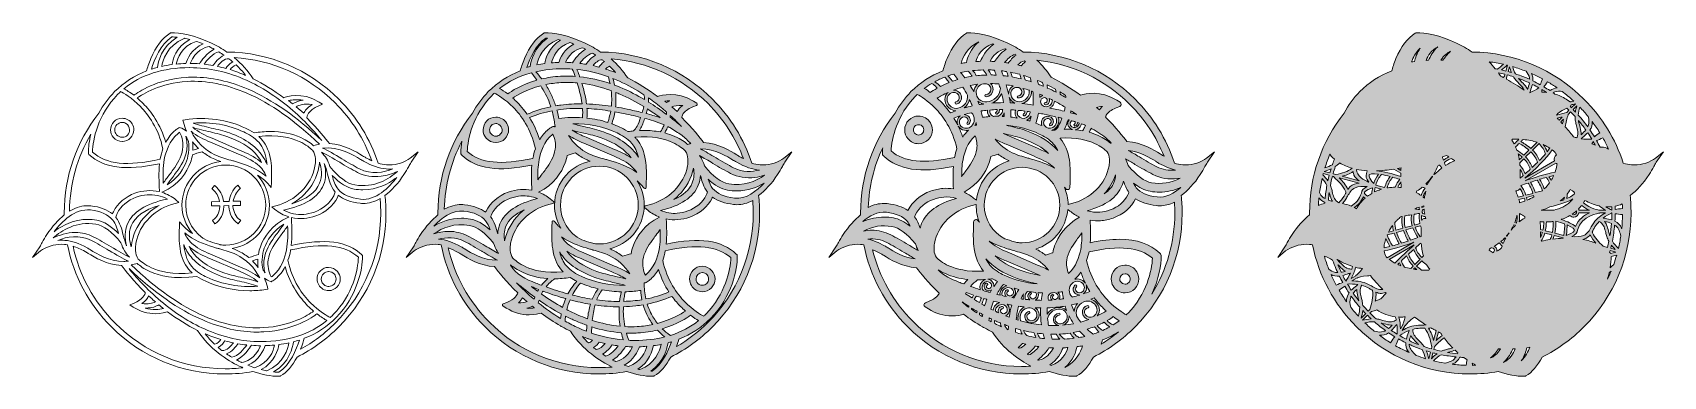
# Model space of a CAD drawing. Header units: millimetres. Extents: x 29 to 1471, y -326 to -22.
import ezdxf

# ---------------------------------------------------------------- set-up
doc = ezdxf.new("R2010")
doc.units = ezdxf.units.MM
doc.header["$MEASUREMENT"] = 0
for name, color, linetype in [('Layer 1', 7, 'Continuous'), ('Layer 2', 7, 'Continuous'), ('Layer 3', 7, 'Continuous'), ('Layer 4', 7, 'Continuous')]:
    doc.layers.add(name, color=color, linetype=linetype)

# ---------------------------------------------------------------- blocks, each defined once
blk = doc.blocks.new('block 2')
at = {"layer": 'Layer 2'}
h = blk.add_hatch(color=1, dxfattribs=at)
h.dxf.hatch_style = 2
edge = h.paths.add_edge_path()
edge.add_spline(control_points=[(1067.1, -133.4), (1067.1, -133.4), (1065.3, -134.6), (1065.3, -134.6), (1059.6, -138.1), (1052.7, -139.8), (1046, -139.2), (1043.6, -139), (1041.2, -138.5), (1038.6, -137.7), (1031.7, -116.3), (1020, -97.3), (1003.9, -81.3), (977.5, -54.8), (942.4, -40), (905, -39.6), (900.7, -36.7), (896.1, -34), (891.4, -31.7), (876.7, -24.7), (863, -22.5), (855.8, -22.7), (855.8, -22.7), (855.3, -22.7), (855.3, -22.7), (855.3, -22.7), (854.9, -23), (854.9, -23), (848, -27.1), (842.3, -34.7), (837.7, -45.4), (835.9, -49.7), (834.7, -53.7), (834, -56.2), (823.2, -60.4), (813.7, -66.6), (805.8, -74.6), (800.3, -80.1), (795.6, -86.5), (791.9, -93.6), (771.9, -118.9), (761.3, -149.3), (761.3, -181.8), (761.3, -182.2), (761.3, -182.6), (761.3, -183), (761.3, -183), (761.3, -183.4), (761.3, -183.4), (756, -187.7), (750.8, -193.5), (745.9, -200.8), (744.3, -203.2), (743, -205.6), (741.7, -207.9), (741, -209.1), (740.3, -210.4), (739.5, -211.6), (739.5, -211.6), (733.3, -221), (733.3, -221), (733.3, -221), (740.2, -215.3), (740.2, -215.3), (740.2, -215.3), (742.1, -214.1), (742.1, -214.1), (747.8, -210.6), (754.6, -208.9), (761.3, -209.5), (762.2, -209.6), (763.1, -209.7), (764.1, -209.9), (769.5, -237.3), (783, -262.3), (802.9, -282.3), (829.8, -309.1), (865.5, -323.9), (903.4, -323.9), (911.6, -323.9), (919.9, -323.2), (928, -321.8), (936.2, -324.5), (944.4, -326), (950.7, -326), (951, -326), (951.3, -326), (951.6, -326), (951.6, -326), (952.1, -326), (952.1, -326), (952.1, -326), (952.5, -325.7), (952.5, -325.7), (958.1, -322.4), (962.9, -316.7), (967, -309), (980.6, -302.1), (993, -293.2), (1003.9, -282.3), (1030.8, -255.4), (1045.5, -219.7), (1045.5, -181.8), (1045.5, -176.6), (1045.3, -171.4), (1044.7, -166.3), (1050.5, -162), (1056.2, -155.8), (1061.5, -147.9), (1063, -145.5), (1064.4, -143.1), (1065.7, -140.8), (1066.3, -139.7), (1067.1, -138.3), (1067.8, -137), (1067.8, -137), (1074.1, -127.7), (1074.1, -127.7), (1074.1, -127.7), (1067.1, -133.4), (1067.1, -133.4)], knot_values=[0, 0, 0, 0, 1, 1, 1, 2, 2, 2, 3, 3, 3, 4, 4, 4, 5, 5, 5, 6, 6, 6, 7, 7, 7, 8, 8, 8, 9, 9, 9, 10, 10, 10, 11, 11, 11, 12, 12, 12, 13, 13, 13, 14, 14, 14, 15, 15, 15, 16, 16, 16, 17, 17, 17, 18, 18, 18, 19, 19, 19, 20, 20, 20, 21, 21, 21, 22, 22, 22, 23, 23, 23, 24, 24, 24, 25, 25, 25, 26, 26, 26, 27, 27, 27, 28, 28, 28, 29, 29, 29, 30, 30, 30, 31, 31, 31, 32, 32, 32, 33, 33, 33, 34, 34, 34, 35, 35, 35, 36, 36, 36, 37, 37, 37, 38, 38, 38, 39, 39, 39, 40, 40, 40, 40], degree=3, periodic=1)
edge = h.paths.add_edge_path()
edge.add_spline(control_points=[(1043.8, -151), (1035.6, -155.2), (1027.2, -156.6), (1018.5, -155), (1012.2, -153.9), (1005.3, -148.8), (997.8, -139.7), (997.1, -137.5), (996.3, -135.6), (995.4, -133.8), (998.1, -135.4), (1001, -137.1), (1003.8, -138.8), (1009.1, -141.9), (1014.7, -145.2), (1019.6, -147.7), (1026.3, -151.1), (1033.7, -152.4), (1041.7, -151.3), (1042.4, -151.2), (1043.1, -151.1), (1043.8, -151)], knot_values=[0, 0, 0, 0, 1, 1, 1, 2, 2, 2, 3, 3, 3, 4, 4, 4, 5, 5, 5, 6, 6, 6, 7, 7, 7, 7], degree=3, periodic=1)
edge = h.paths.add_edge_path()
edge.add_spline(control_points=[(972.8, -181), (969.2, -181.3), (965.3, -180.9), (961.6, -179.7), (977.8, -175.3), (988.1, -167.9), (992.3, -157.7), (992.9, -156.3), (993.3, -154.9), (993.7, -153.5), (994.8, -157.1), (996.2, -160.5), (998.5, -163.6), (998.2, -164.3), (997.9, -165), (997.6, -165.6), (994.7, -171.6), (988.8, -176.6), (981.9, -179), (978.7, -180.1), (975.6, -180.8), (972.8, -181), (972.8, -181), (972.8, -181), (972.8, -181)], knot_values=[0, 0, 0, 0, 1, 1, 1, 2, 2, 2, 3, 3, 3, 4, 4, 4, 5, 5, 5, 6, 6, 6, 7, 7, 7, 8, 8, 8, 8], degree=3, periodic=1)
edge = h.paths.add_edge_path()
edge.add_spline(control_points=[(826.6, -208.7), (828, -200.8), (832.1, -193.2), (838.1, -187.3), (843.9, -181.6), (851.4, -177.4), (859.8, -175.2), (859.8, -175.2), (863.2, -174.3), (863.2, -174.3), (863.2, -174.3), (863.3, -174.3), (863.4, -174.2), (863.4, -174.4), (863.4, -174.6), (863.4, -174.8), (863.4, -180), (864.4, -185.2), (866.3, -190), (866.3, -190), (864.7, -188.2), (864.7, -188.2), (864.2, -187.6), (863.3, -187.4), (862.5, -187.7), (861.8, -188), (861.3, -188.7), (861.2, -189.5), (861.2, -189.5), (861, -194.8), (861, -194.8), (861, -195.1), (861, -195.5), (861, -196.4), (860.8, -201.1), (860.8, -207.3), (861.7, -213.5), (862.9, -221.3), (865.6, -227.8), (869.7, -232.7), (869.8, -232.8), (869.9, -232.9), (869.9, -233), (855.6, -234), (845.5, -231.1), (839.4, -228.4), (833.6, -225.8), (830, -222.7), (828.3, -221.1), (825.6, -217.2), (826.1, -211.7), (826.6, -208.7)], knot_values=[0, 0, 0, 0, 1, 1, 1, 2, 2, 2, 3, 3, 3, 4, 4, 4, 5, 5, 5, 6, 6, 6, 7, 7, 7, 8, 8, 8, 9, 9, 9, 10, 10, 10, 11, 11, 11, 12, 12, 12, 13, 13, 13, 14, 14, 14, 15, 15, 15, 16, 16, 16, 17, 17, 17, 17], degree=3, periodic=1)
edge = h.paths.add_edge_path()
edge.add_spline(control_points=[(815.2, -191), (814.6, -192.4), (814.2, -193.8), (813.8, -195.2), (812.7, -191.6), (811.3, -188.2), (809, -185.1), (809.3, -184.4), (809.6, -183.7), (809.9, -183.1), (812.8, -177.1), (818.7, -172.1), (825.6, -169.7), (828.9, -168.6), (831.8, -167.9), (834.7, -167.7), (838.4, -167.4), (842.2, -167.8), (845.9, -168.9), (829.7, -173.4), (819.4, -180.8), (815.2, -191)], knot_values=[0, 0, 0, 0, 1, 1, 1, 2, 2, 2, 3, 3, 3, 4, 4, 4, 5, 5, 5, 6, 6, 6, 7, 7, 7, 7], degree=3, periodic=1)
edge = h.paths.add_edge_path()
edge.add_spline(control_points=[(835.9, -83.1), (836.8, -87.9), (840.9, -91.2), (845.5, -91.4), (843.9, -92), (842.1, -92.7), (840.6, -93.4), (840.4, -93.1), (835.1, -86.3), (832.5, -83.6), (831.4, -82.6), (830.3, -81.5), (829.1, -80.4), (831.3, -79), (834.5, -77.1), (838.7, -75.2), (838.1, -75.7), (837.6, -76.3), (837.2, -76.9), (835.9, -78.7), (835.5, -80.9), (835.9, -83.1)], knot_values=[0, 0, 0, 0, 1, 1, 1, 2, 2, 2, 3, 3, 3, 4, 4, 4, 5, 5, 5, 6, 6, 6, 7, 7, 7, 7], degree=3, periodic=1)
edge = h.paths.add_edge_path()
edge.add_spline(control_points=[(859.1, -85.1), (859.3, -85.7), (859.6, -86.4), (859.9, -87.2), (857.5, -87.7), (855.1, -88.3), (852.8, -89), (855.3, -87.1), (857, -84.4), (857.6, -81.4), (858.1, -82.6), (858.6, -83.8), (859.1, -85.1)], knot_values=[0, 0, 0, 0, 1, 1, 1, 2, 2, 2, 3, 3, 3, 4, 4, 4, 4], degree=3, periodic=1)
edge = h.paths.add_edge_path()
edge.add_spline(control_points=[(908, -80.6), (906.3, -82.3), (904, -83.4), (901.6, -83.5), (897.6, -83.6), (894.3, -80.5), (894.1, -76.5), (894, -75), (894.6, -73.6), (895.6, -72.5), (896.6, -71.4), (897.9, -70.8), (899.4, -70.8), (901.7, -70.7), (903.7, -72.5), (903.8, -74.9), (903.8, -75.7), (903.5, -76.5), (903, -77.2), (902.4, -77.8), (901.6, -78.1), (900.8, -78.2), (900.2, -78.2), (899.8, -78.6), (899.8, -79.2), (899.8, -79.8), (900.3, -80.2), (900.8, -80.2), (902.2, -80.1), (903.5, -79.5), (904.4, -78.5), (905.4, -77.5), (905.9, -76.2), (905.8, -74.8), (905.8, -73.6), (905.4, -72.6), (904.8, -71.7), (906.7, -72.2), (908.6, -72.8), (910.5, -73.4), (910.4, -73.6), (910.4, -73.7), (910.4, -73.9), (910.5, -76.4), (909.6, -78.8), (908, -80.6)], knot_values=[0, 0, 0, 0, 1, 1, 1, 2, 2, 2, 3, 3, 3, 4, 4, 4, 5, 5, 5, 6, 6, 6, 7, 7, 7, 8, 8, 8, 9, 9, 9, 10, 10, 10, 11, 11, 11, 12, 12, 12, 13, 13, 13, 14, 14, 14, 15, 15, 15, 15], degree=3, periodic=1)
edge = h.paths.add_edge_path()
edge.add_spline(control_points=[(936, -97.2), (937, -97.5), (938.1, -97.7), (939.2, -98), (938.3, -100.4), (937.5, -102.6), (936.4, -104.6), (935.8, -105.9), (934.9, -107.1), (933.7, -108.4), (932.6, -108.5), (931.4, -108.6), (930.2, -108.8), (930.9, -108.6), (931.6, -108.3), (932.3, -107.9), (934.3, -106.7), (935.7, -104.7), (936.3, -102.4), (936.7, -100.6), (936.6, -98.9), (936, -97.2)], knot_values=[0, 0, 0, 0, 1, 1, 1, 2, 2, 2, 3, 3, 3, 4, 4, 4, 5, 5, 5, 6, 6, 6, 7, 7, 7, 7], degree=3, periodic=1)
edge = h.paths.add_edge_path()
edge.add_spline(control_points=[(920.4, -83.5), (920.4, -82.6), (920.7, -81.7), (921.3, -81), (921.9, -80.3), (922.8, -80), (923.7, -79.9), (925.1, -79.9), (926.3, -81), (926.3, -82.4), (926.4, -82.9), (926.2, -83.4), (925.9, -83.7), (925.5, -84.1), (925.1, -84.3), (924.6, -84.3), (924.1, -84.3), (923.6, -84.8), (923.6, -85.3), (923.7, -85.9), (924.1, -86.3), (924.7, -86.3), (925.7, -86.3), (926.6, -85.8), (927.3, -85.1), (928, -84.3), (928.4, -83.4), (928.3, -82.3), (928.3, -81.7), (928.2, -81.1), (927.9, -80.5), (928.9, -81), (929.8, -81.5), (930.8, -82), (930.8, -83.5), (930.3, -84.9), (929.3, -86), (928.2, -87.2), (926.7, -87.9), (925.2, -87.9), (922.7, -88), (920.5, -86), (920.4, -83.5)], knot_values=[0, 0, 0, 0, 1, 1, 1, 2, 2, 2, 3, 3, 3, 4, 4, 4, 5, 5, 5, 6, 6, 6, 7, 7, 7, 8, 8, 8, 9, 9, 9, 10, 10, 10, 11, 11, 11, 12, 12, 12, 13, 13, 13, 14, 14, 14, 14], degree=3, periodic=1)
edge = h.paths.add_edge_path()
edge.add_spline(control_points=[(926.3, -71.4), (926.4, -70.4), (926.3, -69.5), (926.1, -68.5), (928.6, -69.8), (931.1, -71.1), (933.6, -72.5), (933.8, -73.4), (933.9, -74.2), (934.1, -75), (931.5, -73.7), (928.9, -72.5), (926.3, -71.4)], knot_values=[0, 0, 0, 0, 1, 1, 1, 2, 2, 2, 3, 3, 3, 4, 4, 4, 4], degree=3, periodic=1)
edge = h.paths.add_edge_path()
edge.add_spline(control_points=[(919.8, -79.6), (919.8, -79.7), (919.7, -79.8), (919.7, -79.8), (919.7, -78.8), (919.6, -77.8), (919.6, -76.8), (920.3, -77.1), (921, -77.4), (921.7, -77.7), (922, -77.8), (922.3, -77.9), (922.5, -78.1), (921.5, -78.3), (920.6, -78.9), (919.8, -79.6)], knot_values=[0, 0, 0, 0, 1, 1, 1, 2, 2, 2, 3, 3, 3, 4, 4, 4, 5, 5, 5, 5], degree=3, periodic=1)
edge = h.paths.add_edge_path()
edge.add_spline(control_points=[(918.4, -68.1), (918.1, -66.9), (917.8, -65.8), (917.5, -64.6), (918.9, -65.2), (920.2, -65.7), (921.4, -66.3), (921.7, -66.4), (922, -66.6), (922.2, -66.7), (922.5, -67.7), (922.7, -68.8), (922.8, -69.8), (921.3, -69.2), (919.8, -68.6), (918.4, -68.1)], knot_values=[0, 0, 0, 0, 1, 1, 1, 2, 2, 2, 3, 3, 3, 4, 4, 4, 5, 5, 5, 5], degree=3, periodic=1)
edge = h.paths.add_edge_path()
edge.add_spline(control_points=[(930.7, -87.4), (931.9, -86.2), (932.6, -84.6), (932.7, -83), (935.9, -84.6), (939, -86.4), (942.1, -88.3), (941.9, -89.4), (941.6, -90.6), (941.2, -91.8), (936.9, -90.8), (932.5, -89.9), (928.7, -89.1), (928.7, -89.1), (928.6, -89), (928.6, -89), (929.4, -88.6), (930.1, -88.1), (930.7, -87.4)], knot_values=[0, 0, 0, 0, 1, 1, 1, 2, 2, 2, 3, 3, 3, 4, 4, 4, 5, 5, 5, 6, 6, 6, 6], degree=3, periodic=1)
edge = h.paths.add_edge_path()
edge.add_spline(control_points=[(960, -104.4), (959.6, -105.3), (959.2, -106.2), (958.7, -107), (958.4, -107.6), (958, -108.2), (957.6, -108.8), (957.5, -108.9), (957.4, -109), (957.4, -109.1), (955.3, -108.7), (953.2, -108.4), (951, -108.2), (951.8, -108.1), (952.6, -107.8), (953.3, -107.4), (954.9, -106.4), (956.1, -104.9), (956.5, -103), (957.7, -103.5), (958.8, -103.9), (960, -104.4)], knot_values=[0, 0, 0, 0, 1, 1, 1, 2, 2, 2, 3, 3, 3, 4, 4, 4, 5, 5, 5, 6, 6, 6, 7, 7, 7, 7], degree=3, periodic=1)
edge = h.paths.add_edge_path()
edge.add_spline(control_points=[(954.6, -102.4), (954.6, -102.4), (954.6, -102.5), (954.5, -102.6), (954.2, -103.9), (953.4, -105), (952.3, -105.7), (950.5, -106.8), (948.1, -106.2), (946.9, -104.4), (946.5, -103.8), (946.4, -103), (946.6, -102.2), (946.7, -101.5), (947.2, -100.9), (947.8, -100.5), (947.9, -100.4), (948, -100.4), (948, -100.4), (949, -100.6), (949.9, -100.9), (950.8, -101.1), (950.8, -101.1), (950.8, -101.2), (950.8, -101.2), (951, -101.5), (951.1, -101.9), (951, -102.3), (950.9, -102.7), (950.6, -103), (950.3, -103.2), (949.8, -103.5), (949.7, -104.1), (950, -104.6), (950.3, -105), (950.9, -105.2), (951.4, -104.9), (952.2, -104.4), (952.7, -103.6), (952.9, -102.7), (953, -102.4), (953, -102.1), (953, -101.8), (953.5, -102), (954.1, -102.2), (954.6, -102.4)], knot_values=[0, 0, 0, 0, 1, 1, 1, 2, 2, 2, 3, 3, 3, 4, 4, 4, 5, 5, 5, 6, 6, 6, 7, 7, 7, 8, 8, 8, 9, 9, 9, 10, 10, 10, 11, 11, 11, 12, 12, 12, 13, 13, 13, 14, 14, 14, 15, 15, 15, 15], degree=3, periodic=1)
edge = h.paths.add_edge_path()
edge.add_spline(control_points=[(946.8, -93.2), (946.9, -92.6), (947.1, -92.1), (947.2, -91.5), (948.8, -92.5), (950.4, -93.6), (952, -94.7), (950.3, -94.2), (948.6, -93.7), (946.8, -93.2)], knot_values=[0, 0, 0, 0, 1, 1, 1, 2, 2, 2, 3, 3, 3, 3], degree=3, periodic=1)
edge = h.paths.add_edge_path()
edge.add_spline(control_points=[(945.2, -105.5), (946, -106.7), (947.3, -107.6), (948.6, -108), (946.9, -107.9), (945.1, -107.8), (943.3, -107.8), (942.7, -107.8), (941.9, -107.8), (941.2, -107.9), (942.7, -105.2), (943.8, -102.2), (944.7, -99.4), (945.1, -99.5), (945.4, -99.6), (945.7, -99.7), (945.2, -100.3), (944.8, -101), (944.6, -101.8), (944.3, -103.1), (944.5, -104.4), (945.2, -105.5)], knot_values=[0, 0, 0, 0, 1, 1, 1, 2, 2, 2, 3, 3, 3, 4, 4, 4, 5, 5, 5, 6, 6, 6, 7, 7, 7, 7], degree=3, periodic=1)
edge = h.paths.add_edge_path()
edge.add_spline(control_points=[(937.5, -74.8), (939.2, -75.8), (940.9, -76.9), (942.5, -77.9), (942.6, -78.5), (942.7, -79.2), (942.8, -79.8), (941, -78.8), (939.3, -77.8), (937.6, -76.9), (937.6, -76.2), (937.6, -75.5), (937.5, -74.8)], knot_values=[0, 0, 0, 0, 1, 1, 1, 2, 2, 2, 3, 3, 3, 4, 4, 4, 4], degree=3, periodic=1)
edge = h.paths.add_edge_path()
edge.add_spline(control_points=[(952.1, -245.6), (951.7, -245.2), (951.1, -245.2), (950.7, -245.6), (949.8, -246.5), (949.2, -247.7), (949.2, -249), (949.2, -250.3), (949.7, -251.5), (950.6, -252.5), (951.9, -253.7), (953.5, -254.2), (955.1, -254.2), (952.8, -254.9), (950.6, -255.5), (948.3, -256), (948.3, -255.9), (948.2, -255.8), (948.2, -255.8), (946.6, -254.2), (945.7, -252), (945.7, -249.8), (945.7, -247.6), (946.6, -245.5), (948.2, -243.9), (950.8, -241.4), (955, -241.4), (957.6, -244), (958.6, -245), (959.1, -246.2), (959.1, -247.6), (959.1, -248.9), (958.5, -250.2), (957.6, -251.1), (956, -252.6), (953.6, -252.5), (952.1, -251), (951.5, -250.5), (951.2, -249.8), (951.2, -249), (951.3, -248.2), (951.6, -247.5), (952.1, -247), (952.5, -246.6), (952.5, -246), (952.1, -245.6)], knot_values=[0, 0, 0, 0, 1, 1, 1, 2, 2, 2, 3, 3, 3, 4, 4, 4, 5, 5, 5, 6, 6, 6, 7, 7, 7, 8, 8, 8, 9, 9, 9, 10, 10, 10, 11, 11, 11, 12, 12, 12, 13, 13, 13, 14, 14, 14, 15, 15, 15, 15], degree=3, periodic=1)
edge = h.paths.add_edge_path()
edge.add_spline(control_points=[(926.3, -271.2), (926.2, -269.3), (926.2, -267.4), (926.2, -265.5), (929.6, -265.4), (933, -265.2), (936.2, -264.8), (938.2, -264.6), (940.1, -264.3), (942.1, -264), (942.5, -265.3), (942.9, -266.7), (943.4, -268), (943.2, -267.8), (943, -267.6), (942.8, -267.4), (941.2, -265.9), (939.1, -265.1), (936.8, -265.1), (936.5, -265.1), (936.3, -265.1), (936.1, -265.1), (931.9, -265.4), (928.2, -267.8), (926.3, -271.2)], knot_values=[0, 0, 0, 0, 1, 1, 1, 2, 2, 2, 3, 3, 3, 4, 4, 4, 5, 5, 5, 6, 6, 6, 7, 7, 7, 8, 8, 8, 8], degree=3, periodic=1)
edge = h.paths.add_edge_path()
edge.add_spline(control_points=[(927.5, -258.7), (927.1, -258), (926.9, -257.3), (927, -256.5), (927, -256.2), (927.1, -255.9), (927.1, -255.6), (927.1, -255.6), (927.1, -255.6), (927.1, -255.6), (927.4, -254.3), (928.3, -253.3), (929.5, -252.6), (929.8, -252.4), (930.1, -252.3), (930.5, -252.2), (931.1, -252.2), (931.8, -252.1), (932.5, -252.1), (933.7, -252.3), (934.7, -252.9), (935.4, -253.8), (935.9, -254.5), (936, -255.2), (935.8, -256), (935.6, -256.7), (935.1, -257.3), (934.4, -257.7), (933.3, -258.4), (931.8, -258.1), (931, -257), (930.8, -256.7), (930.7, -256.3), (930.8, -255.8), (930.9, -255.4), (931.2, -255.1), (931.6, -254.9), (932, -254.7), (932.1, -254.2), (931.8, -253.9), (931.6, -253.6), (931.1, -253.5), (930.8, -253.7), (930, -254.1), (929.5, -254.8), (929.3, -255.5), (929.1, -256.3), (929.2, -257.1), (929.7, -257.8), (929.9, -258.1), (930.2, -258.4), (930.5, -258.6), (929.5, -258.6), (928.5, -258.7), (927.5, -258.7)], knot_values=[0, 0, 0, 0, 1, 1, 1, 2, 2, 2, 3, 3, 3, 4, 4, 4, 5, 5, 5, 6, 6, 6, 7, 7, 7, 8, 8, 8, 9, 9, 9, 10, 10, 10, 11, 11, 11, 12, 12, 12, 13, 13, 13, 14, 14, 14, 15, 15, 15, 16, 16, 16, 17, 17, 17, 18, 18, 18, 18], degree=3, periodic=1)
edge = h.paths.add_edge_path()
edge.add_spline(control_points=[(936.7, -253.1), (936.4, -252.6), (936, -252.2), (935.5, -251.8), (936.9, -251.7), (938.3, -251.5), (939.7, -251.3), (939.7, -251.3), (939.7, -251.3), (939.7, -251.3), (939.9, -253.5), (940.2, -255.5), (940.5, -257.5), (939.1, -257.7), (937.8, -257.9), (936.4, -258), (936.9, -257.5), (937.2, -256.9), (937.4, -256.3), (937.6, -255.2), (937.4, -254), (936.7, -253.1)], knot_values=[0, 0, 0, 0, 1, 1, 1, 2, 2, 2, 3, 3, 3, 4, 4, 4, 5, 5, 5, 6, 6, 6, 7, 7, 7, 7], degree=3, periodic=1)
edge = h.paths.add_edge_path()
edge.add_spline(control_points=[(932.8, -210.8), (932.1, -212.6), (931.6, -214.6), (931.2, -216.9), (929.2, -217.5), (927.1, -218.2), (924.8, -218.9), (922.1, -216.8), (919.2, -215), (916.2, -213.6), (923.4, -211.3), (929.8, -207.1), (934.8, -201.4), (940.3, -195), (943.7, -187), (944.5, -178.6), (944.5, -178.6), (946.3, -180.1), (946.3, -180.1), (948.8, -182.2), (951.7, -184), (954.8, -185.4), (942, -192.4), (935.8, -202.9), (932.8, -210.8)], knot_values=[0, 0, 0, 0, 1, 1, 1, 2, 2, 2, 3, 3, 3, 4, 4, 4, 5, 5, 5, 6, 6, 6, 7, 7, 7, 8, 8, 8, 8], degree=3, periodic=1)
edge = h.paths.add_edge_path()
edge.add_spline(control_points=[(904, -208.1), (902.6, -208.1), (901.1, -208), (899.6, -207.8), (899.6, -207.8), (899.4, -207.8), (899.4, -207.8), (898.7, -207.6), (898, -207.4), (897.4, -207.2), (894.1, -206.3), (891.4, -205.4), (888.9, -204.5), (877.7, -198.8), (870.6, -187.4), (870.6, -174.8), (870.6, -156.4), (885.6, -141.4), (904, -141.4), (922.4, -141.4), (937.4, -156.4), (937.4, -174.8), (937.4, -193.2), (922.4, -208.1), (904, -208.1)], knot_values=[0, 0, 0, 0, 1, 1, 1, 2, 2, 2, 3, 3, 3, 4, 4, 4, 5, 5, 5, 6, 6, 6, 7, 7, 7, 8, 8, 8, 8], degree=3, periodic=1)
edge = h.paths.add_edge_path()
edge.add_spline(control_points=[(900.6, -276.4), (900, -276.2), (899.5, -276), (898.9, -275.9), (899.3, -271.3), (900, -267.5), (900.9, -264.1), (902.6, -264.3), (904.3, -264.5), (906, -264.7), (904.1, -265.7), (902.6, -267.2), (901.6, -269.1), (900.4, -271.4), (900, -273.9), (900.6, -276.4)], knot_values=[0, 0, 0, 0, 1, 1, 1, 2, 2, 2, 3, 3, 3, 4, 4, 4, 5, 5, 5, 5], degree=3, periodic=1)
edge = h.paths.add_edge_path()
edge.add_spline(control_points=[(916.1, -252.1), (916.7, -252.9), (916.8, -253.9), (916.6, -254.9), (916.4, -255.8), (915.8, -256.6), (915, -257.1), (913.7, -257.9), (912, -257.5), (911.2, -256.2), (910.9, -255.7), (910.8, -255.2), (911, -254.7), (911.1, -254.2), (911.4, -253.7), (911.8, -253.4), (912.2, -253.2), (912.4, -252.7), (912.1, -252.2), (911.9, -251.8), (911.3, -251.7), (910.9, -252), (910.1, -252.5), (909.5, -253.3), (909.2, -254.3), (909, -255.3), (909.2, -256.3), (909.7, -257.1), (910.1, -257.7), (910.5, -258.1), (911, -258.4), (909.7, -258.4), (908.4, -258.2), (907.1, -258.1), (906.6, -256.9), (906.5, -255.6), (906.8, -254.3), (907.1, -253), (907.9, -251.8), (908.9, -251), (911.3, -251.4), (913.6, -251.7), (916, -251.9), (916, -252), (916.1, -252), (916.1, -252.1)], knot_values=[0, 0, 0, 0, 1, 1, 1, 2, 2, 2, 3, 3, 3, 4, 4, 4, 5, 5, 5, 6, 6, 6, 7, 7, 7, 8, 8, 8, 9, 9, 9, 10, 10, 10, 11, 11, 11, 12, 12, 12, 13, 13, 13, 14, 14, 14, 15, 15, 15, 15], degree=3, periodic=1)
edge = h.paths.add_edge_path()
edge.add_spline(control_points=[(905.2, -257.9), (904.5, -257.8), (903.8, -257.7), (903.1, -257.6), (903.8, -256.1), (904.5, -254.6), (905.3, -253.1), (905.3, -253.4), (905.2, -253.7), (905.1, -254), (904.8, -255.3), (904.8, -256.6), (905.2, -257.9)], knot_values=[0, 0, 0, 0, 1, 1, 1, 2, 2, 2, 3, 3, 3, 4, 4, 4, 4], degree=3, periodic=1)
edge = h.paths.add_edge_path()
edge.add_spline(control_points=[(915.9, -258.6), (917.1, -257.8), (918, -256.6), (918.3, -255.3), (918.6, -254.2), (918.5, -253.1), (918.1, -252.1), (919.4, -252.2), (920.8, -252.3), (922.2, -252.3), (921.7, -254.4), (921.3, -256.6), (921, -258.9), (919.3, -258.9), (917.5, -258.8), (915.6, -258.7), (915.7, -258.7), (915.8, -258.6), (915.9, -258.6)], knot_values=[0, 0, 0, 0, 1, 1, 1, 2, 2, 2, 3, 3, 3, 4, 4, 4, 5, 5, 5, 6, 6, 6, 6], degree=3, periodic=1)
edge = h.paths.add_edge_path()
edge.add_spline(control_points=[(917.5, -236.5), (912.3, -235.3), (906.9, -234.1), (902.2, -232.3), (892.6, -228.9), (885.3, -224.6), (880.2, -219.6), (883.4, -221.3), (886.6, -222.7), (889.9, -224.1), (889.9, -224.1), (914.7, -234.7), (914.7, -234.7), (916.4, -235.4), (918.3, -236.2), (920.1, -237.1), (919.3, -236.9), (918.4, -236.7), (917.5, -236.5)], knot_values=[0, 0, 0, 0, 1, 1, 1, 2, 2, 2, 3, 3, 3, 4, 4, 4, 5, 5, 5, 6, 6, 6, 6], degree=3, periodic=1)
edge = h.paths.add_edge_path()
edge.add_spline(control_points=[(899.6, -239.5), (904.7, -241.4), (910.4, -242.7), (915.8, -244), (916.4, -244.1), (916.9, -244.2), (917.4, -244.3), (907.1, -243.5), (897.2, -240.9), (888.3, -236.7), (884.6, -234.9), (879.2, -232.1), (875.6, -227.8), (874.2, -226.1), (873, -224.2), (872, -222.1), (878.2, -229.3), (887.2, -235), (899.6, -239.5)], knot_values=[0, 0, 0, 0, 1, 1, 1, 2, 2, 2, 3, 3, 3, 4, 4, 4, 5, 5, 5, 6, 6, 6, 6], degree=3, periodic=1)
edge = h.paths.add_edge_path()
edge.add_spline(control_points=[(890.9, -253.7), (890.6, -253.3), (890.5, -252.8), (890.6, -252.3), (890.8, -251.8), (891.1, -251.3), (891.5, -251.1), (892, -250.8), (892.1, -250.3), (891.8, -249.9), (891.6, -249.5), (891, -249.4), (890.6, -249.6), (889.7, -250.1), (889.1, -250.9), (888.9, -251.9), (888.7, -252.8), (888.8, -253.8), (889.4, -254.6), (889.6, -255), (889.9, -255.3), (890.2, -255.5), (888.9, -255.3), (887.7, -255), (886.4, -254.7), (886.2, -253.8), (886.2, -252.9), (886.4, -252), (886.8, -250.4), (887.8, -249.1), (889.2, -248.3), (891.5, -247), (894.5, -247.6), (895.9, -249.8), (896.5, -250.6), (896.6, -251.5), (896.4, -252.4), (896.2, -253.3), (895.6, -254.1), (894.8, -254.6), (893.5, -255.3), (891.7, -255), (890.9, -253.7)], knot_values=[0, 0, 0, 0, 1, 1, 1, 2, 2, 2, 3, 3, 3, 4, 4, 4, 5, 5, 5, 6, 6, 6, 7, 7, 7, 8, 8, 8, 9, 9, 9, 10, 10, 10, 11, 11, 11, 12, 12, 12, 13, 13, 13, 14, 14, 14, 14], degree=3, periodic=1)
edge = h.paths.add_edge_path()
edge.add_spline(control_points=[(884.9, -268.2), (884.9, -267.7), (885, -267.2), (885.4, -266.9), (885.7, -266.5), (886.2, -266.3), (886.7, -266.3), (887.2, -266.3), (887.7, -265.8), (887.6, -265.2), (887.6, -264.7), (887.2, -264.2), (886.6, -264.3), (885.6, -264.3), (884.6, -264.7), (883.9, -265.5), (883.2, -266.3), (882.8, -267.3), (882.9, -268.3), (882.9, -268.8), (883, -269.4), (883.2, -269.8), (882.3, -269.4), (881.3, -269), (880.4, -268.5), (880.4, -267), (880.9, -265.6), (881.9, -264.5), (883, -263.4), (884.5, -262.7), (886.1, -262.6), (888.6, -262.5), (890.8, -264.6), (890.9, -267.1), (891, -268.1), (890.6, -269), (890, -269.6), (889.4, -270.3), (888.5, -270.7), (887.6, -270.7), (886.2, -270.8), (885, -269.7), (884.9, -268.2)], knot_values=[0, 0, 0, 0, 1, 1, 1, 2, 2, 2, 3, 3, 3, 4, 4, 4, 5, 5, 5, 6, 6, 6, 7, 7, 7, 8, 8, 8, 9, 9, 9, 10, 10, 10, 11, 11, 11, 12, 12, 12, 13, 13, 13, 14, 14, 14, 14], degree=3, periodic=1)
edge = h.paths.add_edge_path()
edge.add_spline(control_points=[(888.3, -246.9), (886.4, -247.9), (885.2, -249.6), (884.7, -251.6), (884.5, -252.5), (884.4, -253.4), (884.5, -254.3), (883.6, -254.1), (882.6, -253.8), (881.6, -253.6), (883.3, -250.4), (885.3, -247.5), (887.6, -244.8), (888.6, -245.2), (889.6, -245.6), (890.6, -246), (889.8, -246.1), (889, -246.4), (888.3, -246.9)], knot_values=[0, 0, 0, 0, 1, 1, 1, 2, 2, 2, 3, 3, 3, 4, 4, 4, 5, 5, 5, 6, 6, 6, 6], degree=3, periodic=1)
edge = h.paths.add_edge_path()
edge.add_spline(control_points=[(878.3, -243.1), (877.3, -241.5), (875.5, -240.5), (873.7, -240.3), (875.1, -240.2), (876.6, -240), (878, -239.8), (879.4, -240.7), (880.8, -241.5), (882.4, -242.3), (881.2, -243.8), (880, -245.3), (879, -246.8), (879.3, -245.6), (879, -244.2), (878.3, -243.1)], knot_values=[0, 0, 0, 0, 1, 1, 1, 2, 2, 2, 3, 3, 3, 4, 4, 4, 5, 5, 5, 5], degree=3, periodic=1)
edge = h.paths.add_edge_path()
edge.add_spline(control_points=[(867.1, -249.5), (864.3, -248.6), (861.4, -247.6), (858.5, -246.6), (860.4, -244.4), (862.5, -242.5), (864.7, -240.9), (867, -240.8), (869.3, -240.7), (871.7, -240.5), (871.1, -240.7), (870.6, -240.9), (870.1, -241.2), (868.5, -242.2), (867.4, -243.8), (866.9, -245.6), (866.6, -246.9), (866.7, -248.3), (867.1, -249.5)], knot_values=[0, 0, 0, 0, 1, 1, 1, 2, 2, 2, 3, 3, 3, 4, 4, 4, 5, 5, 5, 6, 6, 6, 6], degree=3, periodic=1)
edge = h.paths.add_edge_path()
edge.add_spline(control_points=[(863.5, -102.7), (863.6, -103.2), (863.7, -103.8), (863.7, -104.3), (863.3, -104.2), (862.9, -104.3), (862.5, -104.5), (862.5, -104.5), (862.2, -104.6), (862.2, -104.6), (862.7, -103.7), (863.1, -102.8), (863.4, -101.9), (863.4, -102.1), (863.5, -102.4), (863.5, -102.7)], knot_values=[0, 0, 0, 0, 1, 1, 1, 2, 2, 2, 3, 3, 3, 4, 4, 4, 5, 5, 5, 5], degree=3, periodic=1)
edge = h.paths.add_edge_path()
edge.add_spline(control_points=[(855.4, -103.4), (855.8, -103.8), (856.4, -103.8), (856.8, -103.4), (857.8, -102.5), (858.3, -101.3), (858.3, -100), (858.3, -98.7), (857.8, -97.5), (856.9, -96.6), (855.7, -95.4), (854.2, -94.9), (852.7, -94.9), (854.8, -94.3), (857, -93.7), (859.2, -93.2), (859.2, -93.2), (859.3, -93.3), (859.3, -93.3), (860.9, -94.9), (861.8, -97), (861.7, -99.2), (861.7, -101.4), (860.8, -103.5), (859.3, -105.1), (856.7, -107.5), (852.6, -107.5), (850, -105), (849.1, -104), (848.6, -102.7), (848.6, -101.4), (848.6, -100.1), (849.1, -98.9), (850.1, -98), (851.6, -96.5), (854, -96.5), (855.5, -98), (856, -98.6), (856.3, -99.3), (856.3, -100), (856.3, -100.8), (856, -101.5), (855.4, -102), (855, -102.4), (855, -103), (855.4, -103.4)], knot_values=[0, 0, 0, 0, 1, 1, 1, 2, 2, 2, 3, 3, 3, 4, 4, 4, 5, 5, 5, 6, 6, 6, 7, 7, 7, 8, 8, 8, 9, 9, 9, 10, 10, 10, 11, 11, 11, 12, 12, 12, 13, 13, 13, 14, 14, 14, 15, 15, 15, 15], degree=3, periodic=1)
edge = h.paths.add_edge_path()
edge.add_spline(control_points=[(885.9, -76.1), (886.6, -79), (887.2, -81.7), (887.6, -84.3), (884.1, -84.3), (880.6, -84.5), (877.2, -84.7), (881.2, -83.2), (884.4, -80), (885.9, -76.1)], knot_values=[0, 0, 0, 0, 1, 1, 1, 2, 2, 2, 3, 3, 3, 3], degree=3, periodic=1)
edge = h.paths.add_edge_path()
edge.add_spline(control_points=[(888.3, -93.6), (888.3, -94.4), (888.2, -95.3), (888.1, -96.3), (888.1, -96.3), (888.1, -96.5), (888.1, -96.5), (887.5, -96.5), (886.9, -96.4), (886.3, -96.4), (887.2, -95.5), (887.9, -94.5), (888.3, -93.3), (888.3, -93.4), (888.3, -93.5), (888.3, -93.6)], knot_values=[0, 0, 0, 0, 1, 1, 1, 2, 2, 2, 3, 3, 3, 4, 4, 4, 5, 5, 5, 5], degree=3, periodic=1)
edge = h.paths.add_edge_path()
edge.add_spline(control_points=[(886.9, -90.4), (886.9, -90.8), (886.8, -91.3), (886.7, -91.7), (886.3, -93.5), (885.2, -95), (883.6, -96), (883.4, -96.1), (883.2, -96.2), (883, -96.3), (881.5, -96.3), (880.1, -96.4), (878.7, -96.4), (877.6, -96), (876.7, -95.3), (876.1, -94.2), (875.5, -93.3), (875.3, -92.2), (875.5, -91.1), (875.6, -91), (875.6, -90.9), (875.6, -90.8), (877.7, -90.6), (879.9, -90.5), (882, -90.4), (882.1, -90.7), (882.1, -91), (882, -91.3), (881.9, -91.9), (881.5, -92.4), (881, -92.7), (880.5, -93), (880.4, -93.6), (880.7, -94.1), (880.9, -94.6), (881.6, -94.7), (882, -94.4), (883, -93.8), (883.7, -92.9), (883.9, -91.8), (884, -91.3), (884.1, -90.8), (884, -90.4), (885, -90.4), (885.9, -90.4), (886.9, -90.4)], knot_values=[0, 0, 0, 0, 1, 1, 1, 2, 2, 2, 3, 3, 3, 4, 4, 4, 5, 5, 5, 6, 6, 6, 7, 7, 7, 8, 8, 8, 9, 9, 9, 10, 10, 10, 11, 11, 11, 12, 12, 12, 13, 13, 13, 14, 14, 14, 15, 15, 15, 15], degree=3, periodic=1)
edge = h.paths.add_edge_path()
edge.add_spline(control_points=[(873.5, -91), (873.3, -92.5), (873.5, -94), (874.4, -95.3), (874.7, -95.8), (875, -96.2), (875.4, -96.6), (873.3, -96.7), (871.2, -96.9), (869.1, -97.2), (868.7, -95.5), (868.3, -93.7), (867.9, -92.1), (867.9, -92), (867.9, -91.8), (867.8, -91.6), (869.7, -91.4), (871.6, -91.1), (873.5, -91)], knot_values=[0, 0, 0, 0, 1, 1, 1, 2, 2, 2, 3, 3, 3, 4, 4, 4, 5, 5, 5, 6, 6, 6, 6], degree=3, periodic=1)
edge = h.paths.add_edge_path()
edge.add_spline(control_points=[(889.8, -121), (889.8, -121), (914.7, -131.7), (914.7, -131.7), (920.4, -134.1), (926.3, -136.7), (930.9, -140.5), (931.5, -141), (932.1, -141.5), (932.6, -142.1), (925.9, -138.3), (918.7, -135.9), (912.3, -134.1), (911.3, -133.8), (910.3, -133.5), (909.2, -133.2), (904.5, -131.9), (899.6, -130.6), (895.2, -128.5), (889.5, -125.8), (884.3, -121.6), (880.2, -116.5), (883.4, -118.3), (886.8, -119.8), (889.8, -121)], knot_values=[0, 0, 0, 0, 1, 1, 1, 2, 2, 2, 3, 3, 3, 4, 4, 4, 5, 5, 5, 6, 6, 6, 7, 7, 7, 8, 8, 8, 8], degree=3, periodic=1)
edge = h.paths.add_edge_path()
edge.add_spline(control_points=[(917.6, -124.6), (917.6, -124.6), (892.8, -114), (892.8, -114), (891.1, -113.3), (889.2, -112.5), (887.4, -111.6), (888.3, -111.8), (889.1, -112), (890, -112.2), (895.2, -113.4), (900.6, -114.6), (905.3, -116.3), (914.9, -119.8), (922.2, -124), (927.3, -129.1), (924.2, -127.4), (920.9, -126), (917.6, -124.6)], knot_values=[0, 0, 0, 0, 1, 1, 1, 2, 2, 2, 3, 3, 3, 4, 4, 4, 5, 5, 5, 6, 6, 6, 6], degree=3, periodic=1)
edge = h.paths.add_edge_path()
edge.add_spline(control_points=[(869.8, -85.5), (868.6, -85.6), (867.4, -85.8), (866.1, -86), (865.8, -85.1), (865.4, -84.1), (865, -83.1), (866.4, -84.3), (868.1, -85.1), (869.9, -85.4), (869.9, -85.4), (869.9, -85.5), (869.8, -85.5)], knot_values=[0, 0, 0, 0, 1, 1, 1, 2, 2, 2, 3, 3, 3, 4, 4, 4, 4], degree=3, periodic=1)
edge = h.paths.add_edge_path()
edge.add_spline(control_points=[(874.7, -137.9), (875.4, -136.1), (875.9, -134.1), (876.3, -131.8), (878.3, -131.2), (880.4, -130.5), (882.8, -129.8), (885.6, -132), (888.7, -133.9), (892, -135.4), (892.2, -135.5), (892.4, -135.6), (892.7, -135.8), (885.4, -137.9), (878.9, -141.9), (873.8, -147.6), (868, -154), (864.5, -162.1), (863.6, -170.5), (863.6, -170.5), (861.2, -168.6), (861.2, -168.6), (858.7, -166.5), (855.8, -164.7), (852.7, -163.3), (865.6, -156.3), (871.8, -145.8), (874.7, -137.9)], knot_values=[0, 0, 0, 0, 1, 1, 1, 2, 2, 2, 3, 3, 3, 4, 4, 4, 5, 5, 5, 6, 6, 6, 7, 7, 7, 8, 8, 8, 9, 9, 9, 9], degree=3, periodic=1)
edge = h.paths.add_edge_path()
edge.add_spline(control_points=[(931.9, -120.9), (933.3, -122.6), (934.5, -124.5), (935.5, -126.6), (929.4, -119.4), (920.3, -113.7), (907.9, -109.1), (902.8, -107.3), (897.1, -106), (891.7, -104.7), (891.1, -104.6), (890.6, -104.5), (890.1, -104.3), (900.4, -105.2), (910.3, -107.8), (919.2, -112), (922.9, -113.7), (928.3, -116.6), (931.9, -120.9)], knot_values=[0, 0, 0, 0, 1, 1, 1, 2, 2, 2, 3, 3, 3, 4, 4, 4, 5, 5, 5, 6, 6, 6, 6], degree=3, periodic=1)
edge = h.paths.add_edge_path()
edge.add_spline(control_points=[(894.1, -90.6), (894.3, -90.6), (894.4, -90.6), (894.6, -90.6), (895.8, -90.7), (897.1, -90.8), (898.4, -90.9), (898.2, -91.3), (898.1, -91.7), (898, -92.1), (897.6, -93.7), (897.9, -95.4), (898.8, -96.8), (899, -97.2), (899.3, -97.5), (899.6, -97.9), (897.8, -97.5), (896, -97.3), (894.1, -97), (894.2, -96.2), (894.2, -95.3), (894.2, -94.4), (894.2, -94.4), (894.2, -94), (894.2, -94), (894.2, -92.9), (894.2, -91.8), (894.1, -90.6)], knot_values=[0, 0, 0, 0, 1, 1, 1, 2, 2, 2, 3, 3, 3, 4, 4, 4, 5, 5, 5, 6, 6, 6, 7, 7, 7, 8, 8, 8, 9, 9, 9, 9], degree=3, periodic=1)
edge = h.paths.add_edge_path()
edge.add_spline(control_points=[(907.9, -99.7), (908.3, -99.6), (908.7, -99.4), (909, -99.2), (910.3, -98.4), (911.3, -97.3), (912.1, -96.1), (912, -96.4), (911.9, -96.7), (911.8, -97.1), (911.6, -98.1), (911.3, -99), (911.1, -99.7), (911, -100), (910.9, -100.3), (910.8, -100.6), (909.8, -100.3), (908.9, -100), (907.9, -99.7)], knot_values=[0, 0, 0, 0, 1, 1, 1, 2, 2, 2, 3, 3, 3, 4, 4, 4, 5, 5, 5, 6, 6, 6, 6], degree=3, periodic=1)
edge = h.paths.add_edge_path()
edge.add_spline(control_points=[(911.2, -92.4), (911.2, -92.6), (911.2, -92.9), (911.1, -93.1), (910.7, -94.9), (909.6, -96.5), (908, -97.5), (905.4, -99), (902, -98.2), (900.4, -95.7), (899.8, -94.7), (899.7, -93.6), (899.9, -92.6), (900, -92), (900.3, -91.5), (900.6, -91.1), (902.5, -91.2), (904.4, -91.5), (906.4, -91.7), (906.4, -92), (906.4, -92.4), (906.4, -92.8), (906.2, -93.4), (905.9, -93.8), (905.4, -94.2), (904.9, -94.5), (904.7, -95.1), (905, -95.5), (905.3, -96), (905.9, -96.2), (906.4, -95.9), (907.4, -95.3), (908.1, -94.3), (908.3, -93.2), (908.4, -92.8), (908.4, -92.4), (908.4, -92), (909.3, -92.1), (910.3, -92.2), (911.2, -92.4)], knot_values=[0, 0, 0, 0, 1, 1, 1, 2, 2, 2, 3, 3, 3, 4, 4, 4, 5, 5, 5, 6, 6, 6, 7, 7, 7, 8, 8, 8, 9, 9, 9, 10, 10, 10, 11, 11, 11, 12, 12, 12, 13, 13, 13, 13], degree=3, periodic=1)
edge = h.paths.add_edge_path()
edge.add_spline(control_points=[(893.6, -84.5), (893.3, -82.8), (893, -81.2), (892.7, -79.4), (893.6, -81.8), (895.4, -83.7), (897.6, -84.7), (896.3, -84.6), (894.9, -84.5), (893.6, -84.5)], knot_values=[0, 0, 0, 0, 1, 1, 1, 2, 2, 2, 3, 3, 3, 3], degree=3, periodic=1)
edge = h.paths.add_edge_path()
edge.add_spline(control_points=[(895.2, -61.6), (894.9, -60.2), (894.4, -58.8), (893.8, -57.5), (896.5, -58), (899.2, -58.6), (901.9, -59.3), (902.4, -60.7), (902.8, -62), (903.1, -63.3), (900.5, -62.7), (897.8, -62.1), (895.2, -61.6)], knot_values=[0, 0, 0, 0, 1, 1, 1, 2, 2, 2, 3, 3, 3, 4, 4, 4, 4], degree=3, periodic=1)
edge = h.paths.add_edge_path()
edge.add_spline(control_points=[(896.1, -69.6), (895.4, -70), (894.7, -70.5), (894.1, -71.1), (892.7, -72.6), (892, -74.6), (892.1, -76.6), (892.1, -76.7), (892.1, -76.7), (892.1, -76.8), (891.9, -75.6), (891.6, -74.4), (891.2, -73.1), (890.8, -71.7), (890.4, -70.2), (889.9, -68.5), (892, -68.8), (894.1, -69.2), (896.1, -69.6)], knot_values=[0, 0, 0, 0, 1, 1, 1, 2, 2, 2, 3, 3, 3, 4, 4, 4, 5, 5, 5, 6, 6, 6, 6], degree=3, periodic=1)
edge = h.paths.add_edge_path()
edge.add_spline(control_points=[(887.3, -60.5), (887.2, -60.2), (887.1, -59.9), (887, -59.5), (886.7, -58.5), (886.3, -57.4), (885.8, -56.2), (887.3, -56.4), (888.8, -56.6), (890.3, -56.9), (890.9, -58.2), (891.3, -59.6), (891.7, -61), (890.2, -60.8), (888.8, -60.6), (887.3, -60.5)], knot_values=[0, 0, 0, 0, 1, 1, 1, 2, 2, 2, 3, 3, 3, 4, 4, 4, 5, 5, 5, 5], degree=3, periodic=1)
edge = h.paths.add_edge_path()
edge.add_spline(control_points=[(872.8, -83.7), (870.3, -83.8), (867.9, -83), (866.1, -81.4), (864.4, -79.8), (863.4, -77.6), (863.4, -75.2), (863.4, -71.6), (866.2, -68.4), (869.8, -67.7), (869.9, -67.7), (870, -67.6), (870.1, -67.6), (870.7, -67.6), (871.3, -67.6), (871.8, -67.6), (872.9, -67.7), (874, -68.2), (874.8, -68.9), (875.8, -69.9), (876.4, -71.2), (876.4, -72.6), (876.4, -74.9), (874.5, -77), (872, -77.1), (871.5, -77.2), (871.1, -77.6), (871.1, -78.2), (871.1, -78.7), (871.6, -79.2), (872.2, -79.1), (875.6, -78.9), (878.4, -75.9), (878.4, -72.6), (878.4, -70.6), (877.6, -68.8), (876.2, -67.5), (878.6, -67.5), (881.1, -67.6), (883.6, -67.8), (884, -69.3), (884.4, -70.7), (884.8, -71.9), (884.4, -78), (879.2, -83.2), (872.8, -83.7)], knot_values=[0, 0, 0, 0, 1, 1, 1, 2, 2, 2, 3, 3, 3, 4, 4, 4, 5, 5, 5, 6, 6, 6, 7, 7, 7, 8, 8, 8, 9, 9, 9, 10, 10, 10, 11, 11, 11, 12, 12, 12, 13, 13, 13, 14, 14, 14, 15, 15, 15, 15], degree=3, periodic=1)
edge = h.paths.add_edge_path()
edge.add_spline(control_points=[(876.7, -59.8), (876.1, -58.2), (875.2, -56.7), (874.1, -55.4), (875.8, -55.4), (877.6, -55.5), (879.3, -55.6), (880.1, -56.9), (880.7, -58.4), (881.2, -60), (879.7, -59.9), (878.2, -59.9), (876.7, -59.8)], knot_values=[0, 0, 0, 0, 1, 1, 1, 2, 2, 2, 3, 3, 3, 4, 4, 4, 4], degree=3, periodic=1)
edge = h.paths.add_edge_path()
edge.add_spline(control_points=[(869.5, -60), (867.5, -60.1), (865.5, -60.3), (863.4, -60.5), (862.8, -58.8), (861.6, -57.3), (860.3, -56), (863.4, -55.7), (866.5, -55.5), (869.7, -55.4), (871, -56.8), (872.1, -58.3), (872.9, -59.9), (871.8, -59.9), (870.7, -59.9), (869.5, -60)], knot_values=[0, 0, 0, 0, 1, 1, 1, 2, 2, 2, 3, 3, 3, 4, 4, 4, 5, 5, 5, 5], degree=3, periodic=1)
edge = h.paths.add_edge_path()
edge.add_spline(control_points=[(864.6, -68.1), (862.8, -69.8), (861.5, -72.2), (861.4, -74.7), (860.5, -72.9), (859.4, -71.1), (858.2, -69.1), (860.3, -68.7), (862.4, -68.4), (864.6, -68.1)], knot_values=[0, 0, 0, 0, 1, 1, 1, 2, 2, 2, 3, 3, 3, 3], degree=3, periodic=1)
edge = h.paths.add_edge_path()
edge.add_spline(control_points=[(849.5, -95.9), (849.2, -96.1), (848.9, -96.3), (848.7, -96.5), (847.3, -97.8), (846.6, -99.6), (846.6, -101.4), (846.6, -102.3), (846.7, -103.2), (847.1, -104), (846, -101.9), (844.9, -99.9), (843.7, -98), (845.6, -97.2), (847.5, -96.5), (849.5, -95.9)], knot_values=[0, 0, 0, 0, 1, 1, 1, 2, 2, 2, 3, 3, 3, 4, 4, 4, 5, 5, 5, 5], degree=3, periodic=1)
edge = h.paths.add_edge_path()
edge.add_spline(control_points=[(848.6, -106.4), (850.3, -108), (852.5, -108.9), (854.7, -108.9), (855.3, -108.9), (856, -108.8), (856.6, -108.7), (854.7, -110.5), (853, -112.5), (851.5, -114.7), (850.4, -111.4), (849.1, -108.1), (847.5, -105), (847.8, -105.5), (848.2, -105.9), (848.6, -106.4)], knot_values=[0, 0, 0, 0, 1, 1, 1, 2, 2, 2, 3, 3, 3, 4, 4, 4, 5, 5, 5, 5], degree=3, periodic=1)
edge = h.paths.add_edge_path()
edge.add_spline(control_points=[(851.8, -134.7), (852.9, -128.4), (855.7, -119.7), (862.5, -113.6), (864, -117.3), (864.5, -121.4), (864, -125.2), (863.1, -131.7), (859.2, -137.7), (856, -142.2), (854.9, -143.7), (853.8, -145.2), (852.8, -146.5), (852.8, -146.5), (852.7, -146.7), (852.7, -146.7), (852, -147.6), (851.3, -148.5), (850.6, -149.4), (850.6, -145.2), (850.8, -139.9), (851.8, -134.7)], knot_values=[0, 0, 0, 0, 1, 1, 1, 2, 2, 2, 3, 3, 3, 4, 4, 4, 5, 5, 5, 6, 6, 6, 7, 7, 7, 7], degree=3, periodic=1)
edge = h.paths.add_edge_path()
edge.add_spline(control_points=[(836.3, -235.3), (842.2, -238), (848.9, -239.7), (856.1, -240.5), (854.8, -241.7), (853.6, -243), (852.4, -244.4), (851, -243.9), (849.5, -243.3), (848.1, -242.8), (841.7, -240.2), (834.6, -237.1), (829.8, -231.9), (831.6, -233), (833.8, -234.2), (836.3, -235.3)], knot_values=[0, 0, 0, 0, 1, 1, 1, 2, 2, 2, 3, 3, 3, 4, 4, 4, 5, 5, 5, 5], degree=3, periodic=1)
edge = h.paths.add_edge_path()
edge.add_spline(control_points=[(851.2, -260.4), (851.2, -260.4), (851.2, -260.3), (851.2, -260.3), (853.1, -261.6), (855, -262.9), (856.9, -264.1), (856.9, -264.4), (856.8, -264.7), (856.7, -265), (854.8, -263.6), (853, -262.1), (851.1, -260.6), (851.1, -260.6), (851.2, -260.5), (851.2, -260.4)], knot_values=[0, 0, 0, 0, 1, 1, 1, 2, 2, 2, 3, 3, 3, 4, 4, 4, 5, 5, 5, 5], degree=3, periodic=1)
edge = h.paths.add_edge_path()
edge.add_spline(control_points=[(854.1, -253), (854.3, -252.7), (854.5, -252.4), (854.7, -252.1), (856.8, -252.8), (859, -253.6), (861.2, -254.4), (860.7, -255.2), (860.2, -256), (859.7, -256.8), (857.8, -255.6), (856, -254.3), (854.1, -253)], knot_values=[0, 0, 0, 0, 1, 1, 1, 2, 2, 2, 3, 3, 3, 4, 4, 4, 4], degree=3, periodic=1)
edge = h.paths.add_edge_path()
edge.add_spline(control_points=[(859.4, -265.7), (861, -266.7), (862.6, -267.7), (864.2, -268.6), (864.1, -269.1), (864, -269.5), (863.9, -270), (862.3, -269), (860.8, -267.9), (859.2, -266.8), (859.3, -266.4), (859.3, -266), (859.4, -265.7)], knot_values=[0, 0, 0, 0, 1, 1, 1, 2, 2, 2, 3, 3, 3, 4, 4, 4, 4], degree=3, periodic=1)
edge = h.paths.add_edge_path()
edge.add_spline(control_points=[(861.8, -258.2), (862.3, -257.1), (862.9, -256.1), (863.6, -255.2), (865.1, -255.6), (866.5, -256.1), (868, -256.6), (867.4, -258), (866.8, -259.5), (866.3, -260.9), (864.8, -260), (863.3, -259.1), (861.8, -258.2)], knot_values=[0, 0, 0, 0, 1, 1, 1, 2, 2, 2, 3, 3, 3, 4, 4, 4, 4], degree=3, periodic=1)
edge = h.paths.add_edge_path()
edge.add_spline(control_points=[(866.5, -269.9), (867.4, -270.4), (868.3, -270.9), (869.2, -271.4), (869.1, -272), (869, -272.6), (868.9, -273.2), (868, -272.7), (867.1, -272.1), (866.3, -271.6), (866.4, -271), (866.4, -270.5), (866.5, -269.9)], knot_values=[0, 0, 0, 0, 1, 1, 1, 2, 2, 2, 3, 3, 3, 4, 4, 4, 4], degree=3, periodic=1)
edge = h.paths.add_edge_path()
edge.add_spline(control_points=[(868.5, -262.2), (869, -260.5), (869.6, -258.9), (870.3, -257.3), (870.7, -257.4), (871, -257.5), (871.4, -257.6), (871.9, -257.7), (872.4, -257.9), (872.9, -258), (872.2, -259.9), (871.5, -261.7), (870.9, -263.6), (870.1, -263.2), (869.3, -262.7), (868.5, -262.2)], knot_values=[0, 0, 0, 0, 1, 1, 1, 2, 2, 2, 3, 3, 3, 4, 4, 4, 5, 5, 5, 5], degree=3, periodic=1)
edge = h.paths.add_edge_path()
edge.add_spline(control_points=[(869.7, -250.3), (869.7, -250.2), (869.6, -250.1), (869.6, -250), (868.8, -248.8), (868.6, -247.4), (868.9, -246.1), (869.2, -244.8), (870, -243.6), (871.2, -242.9), (873, -241.8), (875.5, -242.4), (876.6, -244.2), (877, -244.9), (877.2, -245.7), (877, -246.4), (876.8, -247.2), (876.4, -247.8), (875.7, -248.2), (874.7, -248.8), (873.4, -248.5), (872.7, -247.5), (872.5, -247.2), (872.4, -246.8), (872.5, -246.4), (872.6, -246), (872.8, -245.7), (873.2, -245.5), (873.7, -245.2), (873.8, -244.5), (873.5, -244.1), (873.2, -243.6), (872.6, -243.4), (872.1, -243.7), (871.3, -244.2), (870.8, -245), (870.5, -245.9), (870.3, -246.8), (870.5, -247.8), (871, -248.6), (872.2, -250.5), (874.8, -251.1), (876.8, -249.9), (876.9, -249.9), (877, -249.8), (877.1, -249.7), (876.7, -250.5), (876.2, -251.3), (875.8, -252.1), (873.8, -251.5), (871.7, -250.9), (869.7, -250.3)], knot_values=[0, 0, 0, 0, 1, 1, 1, 2, 2, 2, 3, 3, 3, 4, 4, 4, 5, 5, 5, 6, 6, 6, 7, 7, 7, 8, 8, 8, 9, 9, 9, 10, 10, 10, 11, 11, 11, 12, 12, 12, 13, 13, 13, 14, 14, 14, 15, 15, 15, 16, 16, 16, 17, 17, 17, 17], degree=3, periodic=1)
edge = h.paths.add_edge_path()
edge.add_spline(control_points=[(874.9, -274.4), (875.6, -274.7), (876.2, -275), (876.9, -275.3), (876.8, -276.1), (876.8, -277), (876.8, -277.8), (876.1, -277.4), (875.4, -277), (874.7, -276.7), (874.8, -275.9), (874.8, -275.1), (874.9, -274.4)], knot_values=[0, 0, 0, 0, 1, 1, 1, 2, 2, 2, 3, 3, 3, 4, 4, 4, 4], degree=3, periodic=1)
edge = h.paths.add_edge_path()
edge.add_spline(control_points=[(876.4, -266.6), (877, -264.2), (877.8, -261.9), (878.7, -259.6), (880.5, -260.1), (882.3, -260.5), (884, -260.9), (882.7, -261.3), (881.4, -262.1), (880.5, -263.2), (879.3, -264.4), (878.6, -265.9), (878.4, -267.6), (877.7, -267.2), (877.1, -266.9), (876.4, -266.6)], knot_values=[0, 0, 0, 0, 1, 1, 1, 2, 2, 2, 3, 3, 3, 4, 4, 4, 5, 5, 5, 5], degree=3, periodic=1)
edge = h.paths.add_edge_path()
edge.add_spline(control_points=[(882.9, -278.1), (883.5, -278.3), (884, -278.6), (884.6, -278.8), (884.7, -278.9), (884.7, -278.9), (884.8, -279), (884.9, -280.1), (885.2, -281.2), (885.7, -282.2), (883.7, -281.3), (881.8, -280.4), (879.8, -279.4), (879.6, -278.5), (879.6, -277.6), (879.5, -276.6), (880.7, -277.1), (881.8, -277.6), (882.9, -278.1)], knot_values=[0, 0, 0, 0, 1, 1, 1, 2, 2, 2, 3, 3, 3, 4, 4, 4, 5, 5, 5, 6, 6, 6, 6], degree=3, periodic=1)
edge = h.paths.add_edge_path()
edge.add_spline(control_points=[(889.3, -272.5), (890.1, -272.2), (890.9, -271.7), (891.5, -271), (892.5, -269.9), (893, -268.5), (892.9, -267), (892.9, -265.2), (892, -263.6), (890.8, -262.4), (892.2, -262.7), (893.5, -262.9), (894.9, -263.2), (893.9, -266.4), (893.2, -269.9), (892.7, -273.8), (891.6, -273.3), (890.4, -272.9), (889.3, -272.5)], knot_values=[0, 0, 0, 0, 1, 1, 1, 2, 2, 2, 3, 3, 3, 4, 4, 4, 5, 5, 5, 6, 6, 6, 6], degree=3, periodic=1)
edge = h.paths.add_edge_path()
edge.add_spline(control_points=[(892, -281.6), (891.9, -282.7), (891.8, -283.7), (891.8, -284.8), (891.6, -284.7), (891.3, -284.6), (891.1, -284.5), (890.5, -283.9), (889.9, -283.2), (889.4, -282.4), (889, -281.7), (888.6, -281), (888.4, -280.3), (889.6, -280.8), (890.8, -281.2), (892, -281.6)], knot_values=[0, 0, 0, 0, 1, 1, 1, 2, 2, 2, 3, 3, 3, 4, 4, 4, 5, 5, 5, 5], degree=3, periodic=1)
edge = h.paths.add_edge_path()
edge.add_spline(control_points=[(895.7, -256), (896.9, -255.3), (897.8, -254.2), (898.1, -252.8), (898.5, -251.5), (898.2, -250.1), (897.4, -248.9), (897.3, -248.6), (897.1, -248.4), (896.9, -248.2), (898.3, -248.6), (899.7, -249), (901.2, -249.4), (899.6, -251.6), (898.3, -254.1), (897.1, -256.8), (896.4, -256.7), (895.6, -256.5), (894.9, -256.4), (895.2, -256.3), (895.4, -256.2), (895.7, -256)], knot_values=[0, 0, 0, 0, 1, 1, 1, 2, 2, 2, 3, 3, 3, 4, 4, 4, 5, 5, 5, 6, 6, 6, 7, 7, 7, 7], degree=3, periodic=1)
edge = h.paths.add_edge_path()
edge.add_spline(control_points=[(898.3, -283.7), (899.8, -284.1), (901.2, -284.6), (902.7, -284.9), (903, -286.3), (903.4, -287.7), (904.1, -288.9), (902.1, -288.4), (900.1, -287.8), (898.1, -287.1), (898.2, -286), (898.2, -284.8), (898.3, -283.7)], knot_values=[0, 0, 0, 0, 1, 1, 1, 2, 2, 2, 3, 3, 3, 4, 4, 4, 4], degree=3, periodic=1)
edge = h.paths.add_edge_path()
edge.add_spline(control_points=[(904.3, -296.9), (905.2, -297.2), (906.2, -297.4), (907.2, -297.7), (905.7, -299.3), (903.5, -301.1), (901.4, -301.2), (901.1, -301), (900.9, -300.8), (900.6, -300.6), (902.2, -299.4), (903.4, -298), (904.3, -296.9)], knot_values=[0, 0, 0, 0, 1, 1, 1, 2, 2, 2, 3, 3, 3, 4, 4, 4, 4], degree=3, periodic=1)
edge = h.paths.add_edge_path()
edge.add_spline(control_points=[(905.2, -285.6), (908.4, -286.3), (911.5, -286.9), (914.5, -287.4), (915, -288.9), (915.6, -290.3), (916.2, -291.7), (913.5, -291.2), (910.8, -290.6), (908.1, -290), (906.9, -288.7), (905.9, -287.3), (905.2, -285.6)], knot_values=[0, 0, 0, 0, 1, 1, 1, 2, 2, 2, 3, 3, 3, 4, 4, 4, 4], degree=3, periodic=1)
edge = h.paths.add_edge_path()
edge.add_spline(control_points=[(902.7, -277), (902.7, -276.9), (902.7, -276.7), (902.6, -276.6), (901.9, -274.4), (902.2, -272), (903.3, -270), (904.3, -268), (906.2, -266.5), (908.4, -265.8), (912, -264.7), (915.8, -266.8), (916.9, -270.3), (917.3, -271.7), (917.2, -273.1), (916.5, -274.3), (915.9, -275.5), (914.8, -276.4), (913.5, -276.8), (911.3, -277.5), (909.1, -276.3), (908.4, -274.1), (908.2, -273.4), (908.3, -272.6), (908.6, -271.9), (909, -271.2), (909.6, -270.6), (910.4, -270.4), (910.9, -270.3), (911.2, -269.7), (911, -269.2), (910.9, -268.7), (910.4, -268.5), (909.9, -268.6), (908.6, -269), (907.6, -269.8), (907, -271), (906.3, -272.1), (906.2, -273.5), (906.6, -274.7), (907.6, -277.8), (910.9, -279.6), (914, -278.6), (915.8, -278.1), (917.3, -276.9), (918.2, -275.2), (919.1, -273.5), (919.3, -271.6), (918.7, -269.8), (918.2, -268), (917.1, -266.5), (915.7, -265.5), (917.3, -265.5), (918.9, -265.6), (920.5, -265.6), (920.4, -266), (920.4, -266.5), (920.4, -266.9), (920.3, -271.4), (920.5, -276), (921.1, -280.6), (915.1, -280), (908.9, -278.7), (902.7, -277)], knot_values=[0, 0, 0, 0, 1, 1, 1, 2, 2, 2, 3, 3, 3, 4, 4, 4, 5, 5, 5, 6, 6, 6, 7, 7, 7, 8, 8, 8, 9, 9, 9, 10, 10, 10, 11, 11, 11, 12, 12, 12, 13, 13, 13, 14, 14, 14, 15, 15, 15, 16, 16, 16, 17, 17, 17, 18, 18, 18, 19, 19, 19, 20, 20, 20, 21, 21, 21, 21], degree=3, periodic=1)
edge = h.paths.add_edge_path()
edge.add_spline(control_points=[(922.6, -288.4), (922.9, -289.9), (923.3, -291.3), (923.7, -292.7), (922.4, -292.6), (921.1, -292.4), (919.8, -292.2), (918.8, -291), (918.1, -289.4), (917.5, -287.9), (919.2, -288.1), (920.9, -288.3), (922.6, -288.4)], knot_values=[0, 0, 0, 0, 1, 1, 1, 2, 2, 2, 3, 3, 3, 4, 4, 4, 4], degree=3, periodic=1)
edge = h.paths.add_edge_path()
edge.add_spline(control_points=[(917.7, -227.7), (917.7, -227.7), (892.9, -217), (892.9, -217), (887.2, -214.6), (881.3, -212), (876.6, -208.2), (876, -207.7), (875.4, -207.2), (874.9, -206.6), (880.9, -210), (887, -212.1), (892, -213.6), (893, -213.9), (894.2, -214.3), (895.3, -214.6), (896.1, -214.8), (896.9, -215.1), (897.7, -215.3), (897.7, -215.3), (898.3, -215.4), (898.3, -215.4), (903, -216.8), (907.9, -218.1), (912.3, -220.2), (918, -222.9), (923.2, -227), (927.3, -232.2), (924.1, -230.4), (920.8, -228.9), (917.7, -227.7)], knot_values=[0, 0, 0, 0, 1, 1, 1, 2, 2, 2, 3, 3, 3, 4, 4, 4, 5, 5, 5, 6, 6, 6, 7, 7, 7, 8, 8, 8, 9, 9, 9, 10, 10, 10, 10], degree=3, periodic=1)
edge = h.paths.add_edge_path()
edge.add_spline(control_points=[(936.2, -266.7), (938.3, -266.6), (940.3, -267.2), (941.7, -268.5), (943.1, -269.8), (943.9, -271.6), (943.9, -273.5), (943.9, -276.6), (941.3, -279.4), (937.9, -279.6), (936.7, -279.7), (935.5, -279.3), (934.6, -278.5), (933.8, -277.7), (933.3, -276.7), (933.3, -275.6), (933.3, -273.7), (934.9, -272.1), (936.9, -271.9), (937.3, -271.9), (937.7, -271.5), (937.6, -271.1), (937.6, -270.6), (937.2, -270.3), (936.7, -270.3), (933.9, -270.5), (931.6, -272.9), (931.7, -275.6), (931.7, -277.2), (932.3, -278.6), (933.5, -279.7), (934.3, -280.4), (935.3, -280.9), (936.4, -281.1), (933.5, -281.2), (930.4, -281.2), (927.4, -281.1), (927, -279.1), (926.8, -277), (926.6, -275), (927.4, -270.6), (931.4, -267), (936.2, -266.7)], knot_values=[0, 0, 0, 0, 1, 1, 1, 2, 2, 2, 3, 3, 3, 4, 4, 4, 5, 5, 5, 6, 6, 6, 7, 7, 7, 8, 8, 8, 9, 9, 9, 10, 10, 10, 11, 11, 11, 12, 12, 12, 13, 13, 13, 14, 14, 14, 14], degree=3, periodic=1)
edge = h.paths.add_edge_path()
edge.add_spline(control_points=[(932, -288.9), (932.7, -288.9), (933.4, -288.9), (934.2, -288.8), (935.1, -290.4), (936.2, -292), (937.5, -293.3), (936.8, -293.3), (936.1, -293.3), (935.4, -293.3), (935.4, -293.3), (935.1, -293.3), (935.1, -293.3), (933.7, -293.3), (932.2, -293.3), (930.7, -293.2), (930.2, -291.7), (929.7, -290.3), (929.3, -288.8), (930.2, -288.9), (931.1, -288.9), (932, -288.9)], knot_values=[0, 0, 0, 0, 1, 1, 1, 2, 2, 2, 3, 3, 3, 4, 4, 4, 5, 5, 5, 6, 6, 6, 7, 7, 7, 7], degree=3, periodic=1)
edge = h.paths.add_edge_path()
edge.add_spline(control_points=[(936.8, -288.7), (937.2, -288.7), (937.6, -288.7), (938, -288.7), (940.9, -288.5), (943.8, -288.2), (946.6, -287.8), (947.5, -289.4), (948.6, -290.9), (950, -292.2), (950, -292.2), (950.1, -292.3), (950.2, -292.4), (947.5, -292.7), (944.7, -293), (941.8, -293.1), (939.9, -291.9), (938.2, -290.5), (936.8, -288.7)], knot_values=[0, 0, 0, 0, 1, 1, 1, 2, 2, 2, 3, 3, 3, 4, 4, 4, 5, 5, 5, 6, 6, 6, 6], degree=3, periodic=1)
edge = h.paths.add_edge_path()
edge.add_spline(control_points=[(939.7, -280.9), (943.1, -279.9), (945.6, -276.9), (945.6, -273.4), (945.5, -273.2), (945.5, -272.9), (945.5, -272.6), (946.7, -275), (948.1, -277.3), (949.6, -279.5), (946.3, -280.2), (943, -280.6), (939.7, -280.9)], knot_values=[0, 0, 0, 0, 1, 1, 1, 2, 2, 2, 3, 3, 3, 4, 4, 4, 4], degree=3, periodic=1)
edge = h.paths.add_edge_path()
edge.add_spline(control_points=[(947.7, -263), (949.5, -262.6), (951.3, -262.1), (953.1, -261.7), (951.4, -263.6), (950.3, -266), (950, -268.6), (949.1, -266.8), (948.3, -264.9), (947.7, -263)], knot_values=[0, 0, 0, 0, 1, 1, 1, 2, 2, 2, 3, 3, 3, 3], degree=3, periodic=1)
edge = h.paths.add_edge_path()
edge.add_spline(control_points=[(952.1, -272), (951, -266.3), (954.8, -260.8), (960.5, -259.7), (965, -258.8), (969.3, -261.8), (970.2, -266.3), (970.5, -268), (970.1, -269.7), (969.2, -271.1), (968.2, -272.5), (966.7, -273.4), (965.1, -273.7), (962.4, -274.2), (959.8, -272.5), (959.3, -269.8), (958.9, -267.8), (960.3, -265.9), (962.3, -265.5), (962.8, -265.4), (963.2, -264.8), (963.1, -264.3), (963, -263.7), (962.5, -263.4), (961.9, -263.5), (958.8, -264.1), (956.7, -267.1), (957.3, -270.2), (957.9, -273.2), (960.3, -275.3), (963.1, -275.8), (960.9, -276.6), (958.4, -277.4), (955.8, -278.1), (954.4, -276.3), (953.2, -274.5), (952.1, -272.6), (952.1, -272.4), (952.1, -272.2), (952.1, -272)], knot_values=[0, 0, 0, 0, 1, 1, 1, 2, 2, 2, 3, 3, 3, 4, 4, 4, 5, 5, 5, 6, 6, 6, 7, 7, 7, 8, 8, 8, 9, 9, 9, 10, 10, 10, 11, 11, 11, 12, 12, 12, 13, 13, 13, 13], degree=3, periodic=1)
edge = h.paths.add_edge_path()
edge.add_spline(control_points=[(972.2, -265.9), (971.4, -261.9), (968.5, -258.9), (964.8, -257.9), (965.8, -257.5), (966.8, -257.1), (967.8, -256.7), (970.1, -259.6), (972.5, -262.5), (975, -265), (976.1, -266.1), (977.2, -267.2), (978.4, -268.3), (976.5, -269.5), (973.8, -271.1), (970.5, -272.7), (970.6, -272.5), (970.7, -272.4), (970.8, -272.2), (972.1, -270.4), (972.6, -268.1), (972.2, -265.9)], knot_values=[0, 0, 0, 0, 1, 1, 1, 2, 2, 2, 3, 3, 3, 4, 4, 4, 5, 5, 5, 6, 6, 6, 7, 7, 7, 7], degree=3, periodic=1)
edge = h.paths.add_edge_path()
edge.add_spline(control_points=[(958.1, -253.2), (958.4, -253), (958.7, -252.8), (959, -252.5), (960.3, -251.2), (961.1, -249.5), (961.1, -247.6), (961.1, -246.7), (960.9, -245.9), (960.7, -245.1), (961.7, -247.1), (962.8, -249.1), (964, -251.1), (962.1, -251.8), (960.1, -252.5), (958.1, -253.2)], knot_values=[0, 0, 0, 0, 1, 1, 1, 2, 2, 2, 3, 3, 3, 4, 4, 4, 5, 5, 5, 5], degree=3, periodic=1)
edge = h.paths.add_edge_path()
edge.add_spline(control_points=[(959, -242.6), (957.3, -240.9), (955.1, -240), (952.8, -240), (952.1, -240), (951.4, -240.1), (950.7, -240.3), (952.6, -238.4), (954.4, -236.3), (956, -234), (957.1, -237.3), (958.4, -240.6), (960, -243.7), (959.7, -243.3), (959.4, -242.9), (959, -242.6)], knot_values=[0, 0, 0, 0, 1, 1, 1, 2, 2, 2, 3, 3, 3, 4, 4, 4, 5, 5, 5, 5], degree=3, periodic=1)
edge = h.paths.add_edge_path()
edge.add_spline(control_points=[(955.8, -213.9), (954.6, -220.3), (951.8, -229), (945, -235.1), (943.5, -231.4), (943, -227.3), (943.5, -223.5), (944.4, -217), (948.3, -211), (951.5, -206.5), (952.6, -205), (953.6, -203.6), (954.7, -202.2), (954.7, -202.2), (954.8, -202.1), (954.8, -202.1), (955.5, -201.2), (956.2, -200.2), (956.9, -199.3), (956.9, -203.5), (956.7, -208.8), (955.8, -213.9)], knot_values=[0, 0, 0, 0, 1, 1, 1, 2, 2, 2, 3, 3, 3, 4, 4, 4, 5, 5, 5, 6, 6, 6, 7, 7, 7, 7], degree=3, periodic=1)
edge = h.paths.add_edge_path()
edge.add_spline(control_points=[(947.8, -173.5), (947.8, -173.5), (944.7, -174.3), (944.7, -174.3), (944.6, -169), (943.5, -163.8), (941.5, -159), (941.5, -159), (942.8, -160.5), (942.8, -160.5), (943.4, -161.1), (944.2, -161.3), (945, -161), (945.7, -160.7), (946.3, -160), (946.3, -159.2), (946.3, -159.2), (946.5, -154.7), (946.5, -154.7), (946.5, -154.4), (946.5, -152.3), (946.5, -152.3), (946.7, -147.6), (946.7, -141.4), (945.8, -135.2), (944.7, -127.4), (942, -120.9), (937.8, -116), (937.7, -115.9), (937.6, -115.8), (937.6, -115.7), (951.9, -114.7), (962.1, -117.6), (968.1, -120.3), (973.9, -122.9), (977.5, -126), (979.2, -127.6), (981.9, -131.4), (981.5, -137), (980.9, -140), (979.5, -147.9), (975.4, -155.5), (969.4, -161.4), (963.6, -167.1), (956.1, -171.3), (947.8, -173.5)], knot_values=[0, 0, 0, 0, 1, 1, 1, 2, 2, 2, 3, 3, 3, 4, 4, 4, 5, 5, 5, 6, 6, 6, 7, 7, 7, 8, 8, 8, 9, 9, 9, 10, 10, 10, 11, 11, 11, 12, 12, 12, 13, 13, 13, 14, 14, 14, 15, 15, 15, 15], degree=3, periodic=1)
edge = h.paths.add_edge_path()
edge.add_spline(control_points=[(973, -111.8), (974.1, -112.5), (975.2, -113.2), (976.3, -113.9), (978.5, -115.8), (980.7, -117.9), (982.9, -119.9), (982.7, -119.9), (982.4, -120), (982.2, -120.1), (980, -118.2), (976.3, -115.6), (971.2, -113.3), (968.7, -112.2), (966, -111.2), (963.3, -110.5), (963.3, -110.4), (963.3, -110.3), (963.4, -110.3), (963.4, -110.3), (963.5, -110.1), (963.5, -110.1), (964, -109.1), (964.6, -108), (965, -106.9), (965.3, -107), (965.5, -107.2), (965.8, -107.3), (968.3, -108.7), (970.7, -110.3), (973, -111.8)], knot_values=[0, 0, 0, 0, 1, 1, 1, 2, 2, 2, 3, 3, 3, 4, 4, 4, 5, 5, 5, 6, 6, 6, 7, 7, 7, 8, 8, 8, 9, 9, 9, 10, 10, 10, 10], degree=3, periodic=1)
edge = h.paths.add_edge_path()
edge.add_spline(control_points=[(969.9, -88.5), (971.3, -88.1), (973, -87.7), (975, -87.6), (974, -88.6), (973.2, -89.6), (972.5, -90.6), (972.5, -90.6), (969.9, -88.5), (969.9, -88.5)], knot_values=[0, 0, 0, 0, 1, 1, 1, 2, 2, 2, 3, 3, 3, 3], degree=3, periodic=1)
edge = h.paths.add_edge_path()
edge.add_spline(control_points=[(986.7, -148.2), (986.6, -150.5), (986.1, -152.7), (985.2, -154.8), (983.7, -158.6), (980.8, -162), (976.6, -164.9), (981.1, -160), (984.6, -154.2), (986.7, -148.2)], knot_values=[0, 0, 0, 0, 1, 1, 1, 2, 2, 2, 3, 3, 3, 3], degree=3, periodic=1)
edge = h.paths.add_edge_path()
edge.add_spline(control_points=[(1039.7, -143.9), (1033.7, -144.5), (1028.1, -143.5), (1023.1, -140.9), (1018.4, -138.5), (1012.9, -135.3), (1007.7, -132.2), (1004.3, -130.1), (1001, -128.2), (997.9, -126.5), (1008.6, -127.7), (1017.5, -133.3), (1022.1, -136.1), (1022.1, -136.1), (1022.1, -136.2), (1022.1, -136.2), (1023.3, -136.8), (1024.2, -137.4), (1025, -137.9), (1030.3, -140.8), (1035.1, -142.7), (1039.7, -143.9)], knot_values=[0, 0, 0, 0, 1, 1, 1, 2, 2, 2, 3, 3, 3, 4, 4, 4, 5, 5, 5, 6, 6, 6, 7, 7, 7, 7], degree=3, periodic=1)
edge = h.paths.add_edge_path()
edge.add_spline(control_points=[(999.3, -85.9), (1012.6, -99.1), (1022.7, -114.5), (1029.5, -131.6), (1029.2, -131.5), (1029, -131.3), (1028.7, -131.2), (1028.1, -130.8), (1027.2, -130.3), (1026.1, -129.6), (1020.4, -126.1), (1009.8, -119.5), (996.7, -118.6), (993.5, -114.4), (987, -106.3), (977.8, -97), (977.9, -96.8), (978.1, -95.9), (979, -94.6), (980, -93.1), (982.3, -90.9), (987.1, -88.9), (987.1, -88.9), (990.4, -87.6), (990.4, -87.6), (991.1, -87.3), (991.5, -86.7), (991.6, -85.9), (991.7, -85.2), (991.3, -84.4), (990.7, -84), (990.7, -84), (987.7, -82.2), (987.7, -82.2), (973.3, -73.1), (960.1, -76.3), (955.7, -77.8), (947.2, -71.5), (938.5, -66.1), (929.7, -61.8), (926.2, -56.4), (922, -51.5), (917.2, -46.9), (948.2, -50), (977.2, -63.8), (999.3, -85.9)], knot_values=[0, 0, 0, 0, 1, 1, 1, 2, 2, 2, 3, 3, 3, 4, 4, 4, 5, 5, 5, 6, 6, 6, 7, 7, 7, 8, 8, 8, 9, 9, 9, 10, 10, 10, 11, 11, 11, 12, 12, 12, 13, 13, 13, 14, 14, 14, 15, 15, 15, 15], degree=3, periodic=1)
edge = h.paths.add_edge_path()
edge.add_spline(control_points=[(918, -96.1), (918.2, -95.3), (918.4, -94.4), (918.6, -93.6), (920.2, -93.9), (921.9, -94.2), (923.5, -94.5), (927, -95.2), (930.3, -95.9), (933.5, -96.7), (934.4, -98.2), (934.8, -100.1), (934.3, -101.9), (933.9, -103.7), (932.8, -105.3), (931.2, -106.2), (928.7, -107.8), (925.3, -107), (923.7, -104.5), (923.1, -103.5), (922.9, -102.4), (923.1, -101.3), (923.4, -100.3), (924, -99.4), (925, -98.8), (926.4, -97.9), (928.4, -98.3), (929.3, -99.8), (929.6, -100.3), (929.7, -100.9), (929.6, -101.5), (929.5, -102.1), (929.1, -102.6), (928.6, -102.9), (928.1, -103.2), (928, -103.8), (928.3, -104.3), (928.6, -104.8), (929.2, -104.9), (929.6, -104.6), (930.6, -104), (931.3, -103.1), (931.6, -102), (931.8, -100.9), (931.6, -99.7), (931, -98.7), (929.5, -96.3), (926.3, -95.6), (923.9, -97.1), (922.5, -97.9), (921.6, -99.3), (921.2, -100.9), (920.9, -102.1), (921, -103.5), (921.5, -104.6), (919.8, -103.9), (918, -103.1), (916.2, -102.4), (916.8, -100.7), (917.5, -98.5), (918, -96.1)], knot_values=[0, 0, 0, 0, 1, 1, 1, 2, 2, 2, 3, 3, 3, 4, 4, 4, 5, 5, 5, 6, 6, 6, 7, 7, 7, 8, 8, 8, 9, 9, 9, 10, 10, 10, 11, 11, 11, 12, 12, 12, 13, 13, 13, 14, 14, 14, 15, 15, 15, 16, 16, 16, 17, 17, 17, 18, 18, 18, 19, 19, 19, 20, 20, 20, 20], degree=3, periodic=1)
edge = h.paths.add_edge_path()
edge.add_spline(control_points=[(913.9, -80.6), (913.9, -82.6), (913.9, -84.5), (913.7, -86.4), (910.3, -85.9), (907.1, -85.5), (903.9, -85.2), (906, -84.7), (907.9, -83.5), (909.4, -81.9), (911.4, -79.8), (912.4, -77), (912.4, -74.1), (912.8, -74.2), (913.2, -74.3), (913.5, -74.5), (913.8, -76.6), (913.9, -78.6), (913.9, -80.6)], knot_values=[0, 0, 0, 0, 1, 1, 1, 2, 2, 2, 3, 3, 3, 4, 4, 4, 5, 5, 5, 6, 6, 6, 6], degree=3, periodic=1)
edge = h.paths.add_edge_path()
edge.add_spline(control_points=[(912.1, -65.9), (910.3, -65.3), (908.5, -64.8), (906.7, -64.3), (906.3, -62.9), (905.9, -61.6), (905.4, -60.3), (907.4, -60.9), (909.3, -61.5), (911.2, -62.2), (911.5, -63.5), (911.8, -64.7), (912.1, -65.9)], knot_values=[0, 0, 0, 0, 1, 1, 1, 2, 2, 2, 3, 3, 3, 4, 4, 4, 4], degree=3, periodic=1)
edge = h.paths.add_edge_path()
edge.add_spline(control_points=[(906.1, -47.5), (906.4, -47.7), (906.6, -47.9), (906.9, -48.1), (905.3, -49.3), (904.1, -50.6), (903.3, -51.8), (902.3, -51.5), (901.3, -51.3), (900.3, -51), (901.9, -49.4), (904.1, -47.6), (906.1, -47.5)], knot_values=[0, 0, 0, 0, 1, 1, 1, 2, 2, 2, 3, 3, 3, 4, 4, 4, 4], degree=3, periodic=1)
edge = h.paths.add_edge_path()
edge.add_spline(control_points=[(897.8, -41.6), (898.1, -41.8), (898.5, -42.1), (898.8, -42.3), (895.8, -44.3), (893.4, -47.1), (891.8, -49.3), (890.7, -49.2), (889.7, -49), (888.6, -48.9), (890.8, -46.2), (894.2, -42.7), (897.8, -41.6)], knot_values=[0, 0, 0, 0, 1, 1, 1, 2, 2, 2, 3, 3, 3, 4, 4, 4, 4], degree=3, periodic=1)
edge = h.paths.add_edge_path()
edge.add_spline(control_points=[(889.1, -36.9), (889.3, -37), (889.5, -37.1), (889.8, -37.2), (885.2, -40.4), (881.6, -45.1), (879.7, -48), (878.4, -47.9), (877, -47.8), (875.7, -47.8), (879.9, -39.6), (886.2, -37.5), (889.1, -36.9)], knot_values=[0, 0, 0, 0, 1, 1, 1, 2, 2, 2, 3, 3, 3, 4, 4, 4, 4], degree=3, periodic=1)
edge = h.paths.add_edge_path()
edge.add_spline(control_points=[(877.9, -32.4), (878.3, -32.5), (878.7, -32.6), (879.1, -32.8), (872.1, -37.2), (868.7, -44.3), (867.3, -47.8), (865.8, -47.9), (864.4, -48), (863, -48.1), (864.4, -43.2), (868.2, -35.9), (877.9, -32.4)], knot_values=[0, 0, 0, 0, 1, 1, 1, 2, 2, 2, 3, 3, 3, 4, 4, 4, 4], degree=3, periodic=1)
edge = h.paths.add_edge_path()
edge.add_spline(control_points=[(865.7, -30.5), (858.2, -36.7), (855.7, -44.8), (854.9, -48.9), (853.3, -49.1), (851.7, -49.4), (850.1, -49.7), (851.6, -44.1), (855.5, -35.6), (865.7, -30.5)], knot_values=[0, 0, 0, 0, 1, 1, 1, 2, 2, 2, 3, 3, 3, 3], degree=3, periodic=1)
edge = h.paths.add_edge_path()
edge.add_spline(control_points=[(856.1, -56.5), (857.1, -57.3), (858, -58.3), (858.8, -59.3), (859.2, -59.9), (859.6, -60.5), (859.9, -61), (857.7, -61.4), (855.6, -61.8), (853.5, -62.3), (852.3, -60.7), (851.1, -59.2), (849.7, -57.6), (851.8, -57.2), (853.9, -56.8), (856.1, -56.5)], knot_values=[0, 0, 0, 0, 1, 1, 1, 2, 2, 2, 3, 3, 3, 4, 4, 4, 5, 5, 5, 5], degree=3, periodic=1)
edge = h.paths.add_edge_path()
edge.add_spline(control_points=[(851.7, -70.6), (853.2, -73), (854.6, -75.3), (855.7, -77.6), (856.5, -83), (852.8, -88.2), (847.3, -89.2), (842.9, -90.1), (838.7, -87.2), (837.8, -82.7), (837.5, -81.1), (837.9, -79.4), (838.8, -78), (839.8, -76.6), (841.2, -75.7), (842.9, -75.4), (845.5, -74.9), (848, -76.6), (848.5, -79.2), (848.9, -81.2), (847.6, -83.2), (845.6, -83.5), (845.1, -83.6), (844.7, -84.2), (844.8, -84.7), (844.9, -85.2), (845.4, -85.6), (846, -85.5), (849, -84.9), (851.1, -81.9), (850.5, -78.9), (849.9, -75.4), (846.7, -73.1), (843.3, -73.3), (845.9, -72.3), (848.7, -71.4), (851.7, -70.6)], knot_values=[0, 0, 0, 0, 1, 1, 1, 2, 2, 2, 3, 3, 3, 4, 4, 4, 5, 5, 5, 6, 6, 6, 7, 7, 7, 8, 8, 8, 9, 9, 9, 10, 10, 10, 11, 11, 11, 12, 12, 12, 12], degree=3, periodic=1)
edge = h.paths.add_edge_path()
edge.add_spline(control_points=[(843.6, -59.1), (844.9, -60.8), (846.1, -62.4), (847.2, -63.9), (845.6, -64.4), (844, -64.9), (842.5, -65.4), (841.9, -64.5), (841.2, -63.7), (840.5, -62.9), (839.9, -62.1), (839.2, -61.4), (838.5, -60.7), (840.2, -60.1), (841.9, -59.6), (843.6, -59.1)], knot_values=[0, 0, 0, 0, 1, 1, 1, 2, 2, 2, 3, 3, 3, 4, 4, 4, 5, 5, 5, 5], degree=3, periodic=1)
edge = h.paths.add_edge_path()
edge.add_spline(control_points=[(835.8, -61.7), (836.8, -62.8), (837.7, -64), (838.6, -65.3), (838.9, -65.7), (839.2, -66.1), (839.5, -66.6), (836.7, -67.7), (834.2, -68.8), (832, -69.9), (830.4, -68.4), (828.6, -67.1), (826.8, -65.9), (829.6, -64.3), (832.6, -62.9), (835.8, -61.7)], knot_values=[0, 0, 0, 0, 1, 1, 1, 2, 2, 2, 3, 3, 3, 4, 4, 4, 5, 5, 5, 5], degree=3, periodic=1)
edge = h.paths.add_edge_path()
edge.add_spline(control_points=[(824.2, -67.3), (825.7, -68.4), (827.1, -69.5), (828.5, -70.8), (828.7, -71), (828.9, -71.2), (829.1, -71.5), (826.4, -73), (824.3, -74.4), (822.9, -75.3), (821.2, -74), (819.4, -72.8), (817.6, -71.7), (819.7, -70.2), (821.9, -68.7), (824.2, -67.3)], knot_values=[0, 0, 0, 0, 1, 1, 1, 2, 2, 2, 3, 3, 3, 4, 4, 4, 5, 5, 5, 5], degree=3, periodic=1)
edge = h.paths.add_edge_path()
edge.add_spline(control_points=[(809.8, -78.6), (810.4, -78), (810.9, -77.5), (811.4, -77), (814.4, -78.7), (820.7, -82.7), (827.1, -89.1), (833.9, -96), (842.7, -107.8), (846.4, -125), (845.6, -127.5), (844.9, -130), (844.4, -132.6), (817.4, -138.5), (799.5, -136.8), (788.3, -127), (788.6, -116.6), (793.5, -95.1), (809.8, -78.6)], knot_values=[0, 0, 0, 0, 1, 1, 1, 2, 2, 2, 3, 3, 3, 4, 4, 4, 5, 5, 5, 6, 6, 6, 6], degree=3, periodic=1)
edge = h.paths.add_edge_path()
edge.add_spline(control_points=[(780.8, -124.1), (780.6, -125.7), (780.6, -127.3), (780.6, -128.7), (780.6, -128.7), (780.6, -129.5), (780.6, -129.5), (780.6, -130), (780.8, -130.6), (781.2, -130.9), (781.2, -130.9), (781.8, -131.4), (781.8, -131.4), (781.8, -131.4), (781.8, -131.5), (781.8, -131.5), (794.6, -143.7), (814.1, -146.7), (843.3, -140.7), (842.7, -147.4), (843, -154), (843.3, -160.5), (840.2, -160), (837.1, -159.8), (834.1, -160.1), (830.6, -160.4), (827, -161.1), (823.1, -162.5), (814.4, -165.5), (806.9, -171.8), (803.1, -179.5), (798.4, -176.3), (792.3, -174.3), (784.9, -173.5), (784, -173.4), (783, -173.3), (782, -173.3), (777.4, -173.3), (772.7, -174.5), (768.1, -176.8), (768.7, -158.6), (773.1, -140.5), (780.8, -124.1)], knot_values=[0, 0, 0, 0, 1, 1, 1, 2, 2, 2, 3, 3, 3, 4, 4, 4, 5, 5, 5, 6, 6, 6, 7, 7, 7, 8, 8, 8, 9, 9, 9, 10, 10, 10, 11, 11, 11, 12, 12, 12, 13, 13, 13, 14, 14, 14, 14], degree=3, periodic=1)
edge = h.paths.add_edge_path()
edge.add_spline(control_points=[(784.1, -181.1), (792.8, -182.1), (799, -184.8), (802.6, -189.3), (803.5, -190.5), (804.3, -191.8), (805, -193.4), (800.1, -189.4), (795.1, -187), (790.4, -186.1), (787.6, -185.6), (784.9, -185.4), (782.1, -185.4), (775.7, -185.4), (769.4, -186.7), (763.2, -189.4), (769, -184.4), (776.3, -180.2), (784.1, -181.1)], knot_values=[0, 0, 0, 0, 1, 1, 1, 2, 2, 2, 3, 3, 3, 4, 4, 4, 5, 5, 5, 6, 6, 6, 6], degree=3, periodic=1)
edge = h.paths.add_edge_path()
edge.add_spline(control_points=[(763.7, -197.7), (771.9, -193.5), (780.3, -192.1), (789, -193.7), (795.3, -194.8), (802.2, -199.9), (809.7, -208.9), (810.4, -211.2), (811.2, -213.1), (812.1, -214.8), (809.4, -213.3), (806.5, -211.6), (803.7, -209.9), (798.3, -206.7), (792.8, -203.5), (787.9, -201), (782.7, -198.3), (777.1, -197), (771.2, -197), (768.8, -197), (766.3, -197.2), (763.7, -197.7)], knot_values=[0, 0, 0, 0, 1, 1, 1, 2, 2, 2, 3, 3, 3, 4, 4, 4, 5, 5, 5, 6, 6, 6, 7, 7, 7, 7], degree=3, periodic=1)
edge = h.paths.add_edge_path()
edge.add_spline(control_points=[(784.4, -207.8), (789.1, -210.2), (794.5, -213.4), (799.8, -216.5), (799.8, -216.5), (799.8, -216.5), (799.8, -216.5), (803.3, -218.6), (806.6, -220.5), (809.6, -222.3), (799, -221), (790.4, -215.6), (785.5, -212.6), (785.5, -212.6), (785.4, -212.5), (785.4, -212.5), (784.3, -211.9), (783.3, -211.3), (782.5, -210.8), (777.2, -207.9), (772.4, -205.9), (767.8, -204.8), (773.8, -204.2), (779.4, -205.2), (784.4, -207.8)], knot_values=[0, 0, 0, 0, 1, 1, 1, 2, 2, 2, 3, 3, 3, 4, 4, 4, 5, 5, 5, 6, 6, 6, 7, 7, 7, 8, 8, 8, 8], degree=3, periodic=1)
edge = h.paths.add_edge_path()
edge.add_spline(control_points=[(903.5, -317.3), (867.3, -317.3), (833.3, -303.2), (807.7, -277.6), (790.1, -260), (777.7, -238.1), (771.9, -214.2), (774, -215.1), (776.3, -216.2), (778.8, -217.5), (779.5, -217.9), (780.4, -218.5), (781.4, -219.1), (787.1, -222.6), (797.7, -229.2), (810.8, -230.1), (814.2, -234.6), (821, -243.1), (830.7, -252.7), (830, -254.2), (828, -257.2), (821.8, -259.7), (821.8, -259.7), (818.5, -261.1), (818.5, -261.1), (817.8, -261.4), (817.3, -262), (817.3, -262.8), (817.2, -263.5), (817.6, -264.2), (818.2, -264.6), (818.2, -264.6), (821.2, -266.5), (821.2, -266.5), (827.7, -270.6), (834.7, -272.7), (842, -272.7), (846.5, -272.7), (850.2, -271.8), (852.3, -271.2), (857.7, -275.3), (863.4, -279), (869, -282.2), (869.5, -282.7), (870, -283.1), (870.7, -283.2), (873.1, -284.5), (875.5, -285.8), (877.8, -286.9), (887.8, -302.1), (901.3, -311.5), (911.8, -317), (909, -317.2), (906.2, -317.3), (903.5, -317.3)], knot_values=[0, 0, 0, 0, 1, 1, 1, 2, 2, 2, 3, 3, 3, 4, 4, 4, 5, 5, 5, 6, 6, 6, 7, 7, 7, 8, 8, 8, 9, 9, 9, 10, 10, 10, 11, 11, 11, 12, 12, 12, 13, 13, 13, 14, 14, 14, 15, 15, 15, 16, 16, 16, 17, 17, 17, 18, 18, 18, 18], degree=3, periodic=1)
edge = h.paths.add_edge_path()
edge.add_spline(control_points=[(909.7, -307.1), (909.4, -306.9), (909.1, -306.6), (908.7, -306.4), (911.7, -304.4), (914.1, -301.6), (915.7, -299.4), (916.8, -299.5), (917.8, -299.7), (918.9, -299.8), (916.7, -302.5), (913.3, -306), (909.7, -307.1)], knot_values=[0, 0, 0, 0, 1, 1, 1, 2, 2, 2, 3, 3, 3, 4, 4, 4, 4], degree=3, periodic=1)
edge = h.paths.add_edge_path()
edge.add_spline(control_points=[(918.4, -311.8), (918.2, -311.7), (918, -311.6), (917.8, -311.5), (922.4, -308.3), (925.9, -303.6), (927.8, -300.7), (929.1, -300.8), (930.5, -300.9), (931.8, -300.9), (927.6, -309.1), (921.3, -311.2), (918.4, -311.8)], knot_values=[0, 0, 0, 0, 1, 1, 1, 2, 2, 2, 3, 3, 3, 4, 4, 4, 4], degree=3, periodic=1)
edge = h.paths.add_edge_path()
edge.add_spline(control_points=[(929.6, -316.3), (929.2, -316.2), (928.8, -316.1), (928.5, -315.9), (935.4, -311.5), (938.8, -304.4), (940.2, -300.9), (941.7, -300.8), (943.1, -300.7), (944.5, -300.6), (943.1, -305.5), (939.3, -312.8), (929.6, -316.3)], knot_values=[0, 0, 0, 0, 1, 1, 1, 2, 2, 2, 3, 3, 3, 4, 4, 4, 4], degree=3, periodic=1)
edge = h.paths.add_edge_path()
edge.add_spline(control_points=[(941.8, -318.1), (949.3, -312), (951.8, -303.9), (952.6, -299.8), (954.2, -299.6), (955.8, -299.3), (957.4, -299), (955.8, -304.6), (951.9, -313.1), (941.8, -318.1)], knot_values=[0, 0, 0, 0, 1, 1, 1, 2, 2, 2, 3, 3, 3, 3], degree=3, periodic=1)
edge = h.paths.add_edge_path()
edge.add_spline(control_points=[(954.3, -291.8), (953.7, -291.4), (953.2, -291.1), (952.6, -290.7), (951.3, -289.8), (950.2, -288.7), (949.3, -287.4), (951.2, -287), (953.1, -286.7), (954.9, -286.2), (956.4, -287.8), (958, -289.3), (959.6, -290.7), (957.9, -291.1), (956.1, -291.5), (954.3, -291.8)], knot_values=[0, 0, 0, 0, 1, 1, 1, 2, 2, 2, 3, 3, 3, 4, 4, 4, 5, 5, 5, 5], degree=3, periodic=1)
edge = h.paths.add_edge_path()
edge.add_spline(control_points=[(966.9, -288.7), (966.8, -288.7), (966.7, -288.6), (966.6, -288.6), (964.9, -287.3), (963.2, -285.9), (961.6, -284.4), (963.8, -283.7), (966, -282.9), (967.9, -282.2), (969.2, -283.6), (970.2, -285.3), (971.7, -286.6), (971.8, -286.7), (971.9, -286.8), (972, -286.9), (970.4, -287.6), (968.7, -288.2), (966.9, -288.7)], knot_values=[0, 0, 0, 0, 1, 1, 1, 2, 2, 2, 3, 3, 3, 4, 4, 4, 5, 5, 5, 6, 6, 6, 6], degree=3, periodic=1)
edge = h.paths.add_edge_path()
edge.add_spline(control_points=[(970.3, -281.2), (972.6, -280.2), (974.7, -279.2), (976.6, -278.2), (978.1, -279.6), (979.5, -281.2), (981.3, -282.4), (981.3, -282.4), (981.4, -282.5), (981.4, -282.5), (979.5, -283.6), (977.5, -284.5), (975.5, -285.5), (974.4, -285), (973.4, -284.4), (972.5, -283.5), (971.7, -282.7), (971, -281.9), (970.3, -281.2)], knot_values=[0, 0, 0, 0, 1, 1, 1, 2, 2, 2, 3, 3, 3, 4, 4, 4, 5, 5, 5, 6, 6, 6, 6], degree=3, periodic=1)
edge = h.paths.add_edge_path()
edge.add_spline(control_points=[(974, -297.6), (974.4, -296.4), (974.8, -295.2), (975.1, -293.9), (980.1, -292), (984.8, -289.6), (989.2, -286.8), (984.4, -290.7), (979.3, -294.3), (974, -297.6)], knot_values=[0, 0, 0, 0, 1, 1, 1, 2, 2, 2, 3, 3, 3, 3], degree=3, periodic=1)
edge = h.paths.add_edge_path()
edge.add_spline(control_points=[(984.6, -280.6), (984.1, -280.4), (983.7, -280.2), (983.2, -280), (981.9, -279.2), (980.2, -278.1), (979.2, -276.8), (981.6, -275.4), (983.4, -274.2), (984.6, -273.3), (986.3, -274.6), (988.1, -275.9), (989.9, -276.9), (988.2, -278.2), (986.4, -279.5), (984.6, -280.6)], knot_values=[0, 0, 0, 0, 1, 1, 1, 2, 2, 2, 3, 3, 3, 4, 4, 4, 5, 5, 5, 5], degree=3, periodic=1)
edge = h.paths.add_edge_path()
edge.add_spline(control_points=[(997.7, -270.1), (997.1, -270.6), (996.6, -271.2), (996.1, -271.7), (993.1, -270), (986.8, -266), (980.4, -259.6), (973.7, -252.7), (964.8, -240.9), (961.1, -223.7), (961.9, -221.2), (962.6, -218.7), (963.2, -216.1), (990.1, -210.1), (1008, -211.9), (1019.2, -221.7), (1018.9, -232.1), (1014, -253.6), (997.7, -270.1)], knot_values=[0, 0, 0, 0, 1, 1, 1, 2, 2, 2, 3, 3, 3, 4, 4, 4, 5, 5, 5, 6, 6, 6, 6], degree=3, periodic=1)
edge = h.paths.add_edge_path()
edge.add_spline(control_points=[(1018.7, -253.3), (1025.1, -240), (1027, -227.3), (1026.9, -219.9), (1026.9, -219.9), (1026.9, -219.2), (1026.9, -219.2), (1026.9, -218.7), (1026.7, -218.1), (1026.3, -217.8), (1026.3, -217.8), (1025.7, -217.2), (1025.7, -217.2), (1017.2, -209), (1005.6, -205), (990.2, -205), (982.5, -205), (973.9, -206), (964.2, -208), (964.8, -201.3), (964.5, -194.7), (964.2, -188.2), (967.3, -188.7), (970.5, -188.9), (973.4, -188.6), (976.9, -188.3), (980.6, -187.5), (984.4, -186.2), (993.1, -183.2), (1000.6, -176.9), (1004.4, -169.2), (1009.1, -172.4), (1015.2, -174.4), (1022.6, -175.2), (1023.5, -175.3), (1024.5, -175.4), (1025.5, -175.4), (1029.9, -175.4), (1034.3, -174.3), (1038.7, -172.3), (1038.9, -175.5), (1039, -178.7), (1039, -181.8), (1039, -207.4), (1031.9, -232), (1018.7, -253.3)], knot_values=[0, 0, 0, 0, 1, 1, 1, 2, 2, 2, 3, 3, 3, 4, 4, 4, 5, 5, 5, 6, 6, 6, 7, 7, 7, 8, 8, 8, 9, 9, 9, 10, 10, 10, 11, 11, 11, 12, 12, 12, 13, 13, 13, 14, 14, 14, 15, 15, 15, 15], degree=3, periodic=1)
edge = h.paths.add_edge_path()
edge.add_spline(control_points=[(1023.4, -167.6), (1014.7, -166.6), (1008.5, -163.9), (1004.9, -159.4), (1004, -158.2), (1003.2, -156.9), (1002.5, -155.3), (1007.5, -159.3), (1012.4, -161.7), (1017.1, -162.6), (1019.9, -163.1), (1022.7, -163.3), (1025.4, -163.3), (1031.8, -163.3), (1038.2, -162), (1044.3, -159.3), (1038.6, -164.3), (1031.2, -168.5), (1023.4, -167.6)], knot_values=[0, 0, 0, 0, 1, 1, 1, 2, 2, 2, 3, 3, 3, 4, 4, 4, 5, 5, 5, 6, 6, 6, 6], degree=3, periodic=1)
h = blk.add_hatch(color=1, dxfattribs=at)
h.dxf.hatch_style = 2
edge = h.paths.add_edge_path()
edge.add_spline(control_points=[(824.7, -108.2), (824.7, -108.2), (824.7, -108.2), (824.7, -108.2), (824.7, -103.9), (822.3, -99.8), (818.5, -97.7), (816.7, -96.6), (814.6, -96.1), (812.5, -96.1), (812.5, -96.1), (812.4, -96.1), (812.4, -96.1), (809.1, -96.1), (806, -97.4), (803.8, -99.8), (801.5, -102.1), (800.2, -105.2), (800.3, -108.5), (800.3, -111.4), (801.3, -114.1), (803.2, -116.3), (805.5, -119), (808.9, -120.6), (812.5, -120.6), (812.5, -120.6), (812.6, -120.6), (812.6, -120.6), (815.9, -120.5), (819, -119.2), (821.2, -116.9), (823.5, -114.6), (824.8, -111.5), (824.7, -108.2)], knot_values=[0, 0, 0, 0, 1, 1, 1, 2, 2, 2, 3, 3, 3, 4, 4, 4, 5, 5, 5, 6, 6, 6, 7, 7, 7, 8, 8, 8, 9, 9, 9, 10, 10, 10, 11, 11, 11, 11], degree=3, periodic=1)
edge = h.paths.add_edge_path()
edge.add_spline(control_points=[(815.8, -111.5), (814.9, -112.4), (813.8, -112.9), (812.6, -112.9), (812.6, -112.9), (812.5, -112.9), (812.5, -112.9), (811.2, -112.9), (809.9, -112.3), (809, -111.3), (808.3, -110.5), (807.9, -109.5), (807.9, -108.4), (807.9, -107.2), (808.4, -106), (809.2, -105.1), (810.1, -104.3), (811.2, -103.8), (812.5, -103.8), (812.5, -103.8), (812.5, -103.8), (812.5, -103.8), (813.3, -103.8), (814.1, -104), (814.7, -104.3), (816.2, -105.1), (817.1, -106.7), (817.1, -108.3), (817.1, -109.5), (816.6, -110.7), (815.8, -111.5)], knot_values=[0, 0, 0, 0, 1, 1, 1, 2, 2, 2, 3, 3, 3, 4, 4, 4, 5, 5, 5, 6, 6, 6, 7, 7, 7, 8, 8, 8, 9, 9, 9, 10, 10, 10, 10], degree=3, periodic=1)
h = blk.add_hatch(color=1, dxfattribs=at)
h.dxf.hatch_style = 2
edge = h.paths.add_edge_path()
edge.add_spline(control_points=[(1004.3, -232.1), (1002, -229.3), (998.6, -227.8), (995, -227.8), (995, -227.8), (994.9, -227.8), (994.9, -227.8), (988.1, -227.9), (982.7, -233.4), (982.8, -240.1), (982.8, -240.1), (982.8, -240.1), (982.8, -240.1), (982.8, -244.5), (985.2, -248.5), (989, -250.7), (990.8, -251.7), (992.9, -252.3), (995, -252.3), (995, -252.3), (995.1, -252.3), (995.1, -252.3), (998.4, -252.2), (1001.5, -250.9), (1003.7, -248.6), (1006, -246.3), (1007.3, -243.2), (1007.2, -239.9), (1007.2, -237), (1006.2, -234.2), (1004.3, -232.1)], knot_values=[0, 0, 0, 0, 1, 1, 1, 2, 2, 2, 3, 3, 3, 4, 4, 4, 5, 5, 5, 6, 6, 6, 7, 7, 7, 8, 8, 8, 9, 9, 9, 10, 10, 10, 10], degree=3, periodic=1)
edge = h.paths.add_edge_path()
edge.add_spline(control_points=[(998.3, -243.2), (997.4, -244.1), (996.3, -244.6), (995, -244.6), (994.3, -244.6), (993.5, -244.4), (992.8, -244), (991.3, -243.2), (990.4, -241.7), (990.4, -240.1), (990.4, -237.5), (992.4, -235.5), (995, -235.4), (995, -235.4), (995, -235.4), (995, -235.4), (996.4, -235.5), (997.6, -236), (998.5, -237.1), (999.2, -237.9), (999.6, -238.9), (999.6, -240), (999.6, -241.2), (999.1, -242.4), (998.3, -243.2)], knot_values=[0, 0, 0, 0, 1, 1, 1, 2, 2, 2, 3, 3, 3, 4, 4, 4, 5, 5, 5, 6, 6, 6, 7, 7, 7, 8, 8, 8, 8], degree=3, periodic=1)
at = {"layer": 'Layer 2', "lineweight": 0}
for points, knots in [([(1067.1, -133.4), (1067.1, -133.4), (1065.3, -134.6), (1065.3, -134.6), (1059.6, -138.1), (1052.7, -139.8), (1046, -139.2), (1043.6, -139), (1041.2, -138.5), (1038.6, -137.7), (1031.7, -116.3), (1020, -97.3), (1003.9, -81.3), (977.5, -54.8), (942.4, -40), (905, -39.6), (900.7, -36.7), (896.1, -34), (891.4, -31.7), (876.7, -24.7), (863, -22.5), (855.8, -22.7), (855.8, -22.7), (855.3, -22.7), (855.3, -22.7), (855.3, -22.7), (854.9, -23), (854.9, -23), (848, -27.1), (842.3, -34.7), (837.7, -45.4), (835.9, -49.7), (834.7, -53.7), (834, -56.2), (823.2, -60.4), (813.7, -66.6), (805.8, -74.6), (800.3, -80.1), (795.6, -86.5), (791.9, -93.6), (771.9, -118.9), (761.3, -149.3), (761.3, -181.8), (761.3, -182.2), (761.3, -182.6), (761.3, -183), (761.3, -183), (761.3, -183.4), (761.3, -183.4), (756, -187.7), (750.8, -193.5), (745.9, -200.8), (744.3, -203.2), (743, -205.6), (741.7, -207.9), (741, -209.1), (740.3, -210.4), (739.5, -211.6), (739.5, -211.6), (733.3, -221), (733.3, -221), (733.3, -221), (740.2, -215.3), (740.2, -215.3), (740.2, -215.3), (742.1, -214.1), (742.1, -214.1), (747.8, -210.6), (754.6, -208.9), (761.3, -209.5), (762.2, -209.6), (763.1, -209.7), (764.1, -209.9), (769.5, -237.3), (783, -262.3), (802.9, -282.3), (829.8, -309.1), (865.5, -323.9), (903.4, -323.9), (911.6, -323.9), (919.9, -323.2), (928, -321.8), (936.2, -324.5), (944.4, -326), (950.7, -326), (951, -326), (951.3, -326), (951.6, -326), (951.6, -326), (952.1, -326), (952.1, -326), (952.1, -326), (952.5, -325.7), (952.5, -325.7), (958.1, -322.4), (962.9, -316.7), (967, -309), (980.6, -302.1), (993, -293.2), (1003.9, -282.3), (1030.8, -255.4), (1045.5, -219.7), (1045.5, -181.8), (1045.5, -176.6), (1045.3, -171.4), (1044.7, -166.3), (1050.5, -162), (1056.2, -155.8), (1061.5, -147.9), (1063, -145.5), (1064.4, -143.1), (1065.7, -140.8), (1066.3, -139.7), (1067.1, -138.3), (1067.8, -137), (1067.8, -137), (1074.1, -127.7), (1074.1, -127.7), (1074.1, -127.7), (1067.1, -133.4), (1067.1, -133.4)], [0, 0, 0, 0, 1, 1, 1, 2, 2, 2, 3, 3, 3, 4, 4, 4, 5, 5, 5, 6, 6, 6, 7, 7, 7, 8, 8, 8, 9, 9, 9, 10, 10, 10, 11, 11, 11, 12, 12, 12, 13, 13, 13, 14, 14, 14, 15, 15, 15, 16, 16, 16, 17, 17, 17, 18, 18, 18, 19, 19, 19, 20, 20, 20, 21, 21, 21, 22, 22, 22, 23, 23, 23, 24, 24, 24, 25, 25, 25, 26, 26, 26, 27, 27, 27, 28, 28, 28, 29, 29, 29, 30, 30, 30, 31, 31, 31, 32, 32, 32, 33, 33, 33, 34, 34, 34, 35, 35, 35, 36, 36, 36, 37, 37, 37, 38, 38, 38, 39, 39, 39, 40, 40, 40, 40]), ([(865.7, -30.5), (858.2, -36.7), (855.7, -44.8), (854.9, -48.9), (853.3, -49.1), (851.7, -49.4), (850.1, -49.7), (851.6, -44.1), (855.5, -35.6), (865.7, -30.5)], [0, 0, 0, 0, 1, 1, 1, 2, 2, 2, 3, 3, 3, 3]), ([(877.9, -32.4), (878.3, -32.5), (878.7, -32.6), (879.1, -32.8), (872.1, -37.2), (868.7, -44.3), (867.3, -47.8), (865.8, -47.9), (864.4, -48), (863, -48.1), (864.4, -43.2), (868.2, -35.9), (877.9, -32.4)], [0, 0, 0, 0, 1, 1, 1, 2, 2, 2, 3, 3, 3, 4, 4, 4, 4]), ([(889.1, -36.9), (889.3, -37), (889.5, -37.1), (889.8, -37.2), (885.2, -40.4), (881.6, -45.1), (879.7, -48), (878.4, -47.9), (877, -47.8), (875.7, -47.8), (879.9, -39.6), (886.2, -37.5), (889.1, -36.9)], [0, 0, 0, 0, 1, 1, 1, 2, 2, 2, 3, 3, 3, 4, 4, 4, 4]), ([(897.8, -41.6), (898.1, -41.8), (898.5, -42.1), (898.8, -42.3), (895.8, -44.3), (893.4, -47.1), (891.8, -49.3), (890.7, -49.2), (889.7, -49), (888.6, -48.9), (890.8, -46.2), (894.2, -42.7), (897.8, -41.6)], [0, 0, 0, 0, 1, 1, 1, 2, 2, 2, 3, 3, 3, 4, 4, 4, 4]), ([(856.1, -56.5), (857.1, -57.3), (858, -58.3), (858.8, -59.3), (859.2, -59.9), (859.6, -60.5), (859.9, -61), (857.7, -61.4), (855.6, -61.8), (853.5, -62.3), (852.3, -60.7), (851.1, -59.2), (849.7, -57.6), (851.8, -57.2), (853.9, -56.8), (856.1, -56.5)], [0, 0, 0, 0, 1, 1, 1, 2, 2, 2, 3, 3, 3, 4, 4, 4, 5, 5, 5, 5]), ([(869.5, -60), (867.5, -60.1), (865.5, -60.3), (863.4, -60.5), (862.8, -58.8), (861.6, -57.3), (860.3, -56), (863.4, -55.7), (866.5, -55.5), (869.7, -55.4), (871, -56.8), (872.1, -58.3), (872.9, -59.9), (871.8, -59.9), (870.7, -59.9), (869.5, -60)], [0, 0, 0, 0, 1, 1, 1, 2, 2, 2, 3, 3, 3, 4, 4, 4, 5, 5, 5, 5]), ([(876.7, -59.8), (876.1, -58.2), (875.2, -56.7), (874.1, -55.4), (875.8, -55.4), (877.6, -55.5), (879.3, -55.6), (880.1, -56.9), (880.7, -58.4), (881.2, -60), (879.7, -59.9), (878.2, -59.9), (876.7, -59.8)], [0, 0, 0, 0, 1, 1, 1, 2, 2, 2, 3, 3, 3, 4, 4, 4, 4]), ([(887.3, -60.5), (887.2, -60.2), (887.1, -59.9), (887, -59.5), (886.7, -58.5), (886.3, -57.4), (885.8, -56.2), (887.3, -56.4), (888.8, -56.6), (890.3, -56.9), (890.9, -58.2), (891.3, -59.6), (891.7, -61), (890.2, -60.8), (888.8, -60.6), (887.3, -60.5)], [0, 0, 0, 0, 1, 1, 1, 2, 2, 2, 3, 3, 3, 4, 4, 4, 5, 5, 5, 5]), ([(895.2, -61.6), (894.9, -60.2), (894.4, -58.8), (893.8, -57.5), (896.5, -58), (899.2, -58.6), (901.9, -59.3), (902.4, -60.7), (902.8, -62), (903.1, -63.3), (900.5, -62.7), (897.8, -62.1), (895.2, -61.6)], [0, 0, 0, 0, 1, 1, 1, 2, 2, 2, 3, 3, 3, 4, 4, 4, 4]), ([(906.1, -47.5), (906.4, -47.7), (906.6, -47.9), (906.9, -48.1), (905.3, -49.3), (904.1, -50.6), (903.3, -51.8), (902.3, -51.5), (901.3, -51.3), (900.3, -51), (901.9, -49.4), (904.1, -47.6), (906.1, -47.5)], [0, 0, 0, 0, 1, 1, 1, 2, 2, 2, 3, 3, 3, 4, 4, 4, 4]), ([(999.3, -85.9), (1012.6, -99.1), (1022.7, -114.5), (1029.5, -131.6), (1029.2, -131.5), (1029, -131.3), (1028.7, -131.2), (1028.1, -130.8), (1027.2, -130.3), (1026.1, -129.6), (1020.4, -126.1), (1009.8, -119.5), (996.7, -118.6), (993.5, -114.4), (987, -106.3), (977.8, -97), (977.9, -96.8), (978.1, -95.9), (979, -94.6), (980, -93.1), (982.3, -90.9), (987.1, -88.9), (987.1, -88.9), (990.4, -87.6), (990.4, -87.6), (991.1, -87.3), (991.5, -86.7), (991.6, -85.9), (991.7, -85.2), (991.3, -84.4), (990.7, -84), (990.7, -84), (987.7, -82.2), (987.7, -82.2), (973.3, -73.1), (960.1, -76.3), (955.7, -77.8), (947.2, -71.5), (938.5, -66.1), (929.7, -61.8), (926.2, -56.4), (922, -51.5), (917.2, -46.9), (948.2, -50), (977.2, -63.8), (999.3, -85.9)], [0, 0, 0, 0, 1, 1, 1, 2, 2, 2, 3, 3, 3, 4, 4, 4, 5, 5, 5, 6, 6, 6, 7, 7, 7, 8, 8, 8, 9, 9, 9, 10, 10, 10, 11, 11, 11, 12, 12, 12, 13, 13, 13, 14, 14, 14, 15, 15, 15, 15]), ([(824.2, -67.3), (825.7, -68.4), (827.1, -69.5), (828.5, -70.8), (828.7, -71), (828.9, -71.2), (829.1, -71.5), (826.4, -73), (824.3, -74.4), (822.9, -75.3), (821.2, -74), (819.4, -72.8), (817.6, -71.7), (819.7, -70.2), (821.9, -68.7), (824.2, -67.3)], [0, 0, 0, 0, 1, 1, 1, 2, 2, 2, 3, 3, 3, 4, 4, 4, 5, 5, 5, 5]), ([(835.8, -61.7), (836.8, -62.8), (837.7, -64), (838.6, -65.3), (838.9, -65.7), (839.2, -66.1), (839.5, -66.6), (836.7, -67.7), (834.2, -68.8), (832, -69.9), (830.4, -68.4), (828.6, -67.1), (826.8, -65.9), (829.6, -64.3), (832.6, -62.9), (835.8, -61.7)], [0, 0, 0, 0, 1, 1, 1, 2, 2, 2, 3, 3, 3, 4, 4, 4, 5, 5, 5, 5]), ([(851.7, -70.6), (853.2, -73), (854.6, -75.3), (855.7, -77.6), (856.5, -83), (852.8, -88.2), (847.3, -89.2), (842.9, -90.1), (838.7, -87.2), (837.8, -82.7), (837.5, -81.1), (837.9, -79.4), (838.8, -78), (839.8, -76.6), (841.2, -75.7), (842.9, -75.4), (845.5, -74.9), (848, -76.6), (848.5, -79.2), (848.9, -81.2), (847.6, -83.2), (845.6, -83.5), (845.1, -83.6), (844.7, -84.2), (844.8, -84.7), (844.9, -85.2), (845.4, -85.6), (846, -85.5), (849, -84.9), (851.1, -81.9), (850.5, -78.9), (849.9, -75.4), (846.7, -73.1), (843.3, -73.3), (845.9, -72.3), (848.7, -71.4), (851.7, -70.6)], [0, 0, 0, 0, 1, 1, 1, 2, 2, 2, 3, 3, 3, 4, 4, 4, 5, 5, 5, 6, 6, 6, 7, 7, 7, 8, 8, 8, 9, 9, 9, 10, 10, 10, 11, 11, 11, 12, 12, 12, 12]), ([(843.6, -59.1), (844.9, -60.8), (846.1, -62.4), (847.2, -63.9), (845.6, -64.4), (844, -64.9), (842.5, -65.4), (841.9, -64.5), (841.2, -63.7), (840.5, -62.9), (839.9, -62.1), (839.2, -61.4), (838.5, -60.7), (840.2, -60.1), (841.9, -59.6), (843.6, -59.1)], [0, 0, 0, 0, 1, 1, 1, 2, 2, 2, 3, 3, 3, 4, 4, 4, 5, 5, 5, 5]), ([(864.6, -68.1), (862.8, -69.8), (861.5, -72.2), (861.4, -74.7), (860.5, -72.9), (859.4, -71.1), (858.2, -69.1), (860.3, -68.7), (862.4, -68.4), (864.6, -68.1)], [0, 0, 0, 0, 1, 1, 1, 2, 2, 2, 3, 3, 3, 3]), ([(872.8, -83.7), (870.3, -83.8), (867.9, -83), (866.1, -81.4), (864.4, -79.8), (863.4, -77.6), (863.4, -75.2), (863.4, -71.6), (866.2, -68.4), (869.8, -67.7), (869.9, -67.7), (870, -67.6), (870.1, -67.6), (870.7, -67.6), (871.3, -67.6), (871.8, -67.6), (872.9, -67.7), (874, -68.2), (874.8, -68.9), (875.8, -69.9), (876.4, -71.2), (876.4, -72.6), (876.4, -74.9), (874.5, -77), (872, -77.1), (871.5, -77.2), (871.1, -77.6), (871.1, -78.2), (871.1, -78.7), (871.6, -79.2), (872.2, -79.1), (875.6, -78.9), (878.4, -75.9), (878.4, -72.6), (878.4, -70.6), (877.6, -68.8), (876.2, -67.5), (878.6, -67.5), (881.1, -67.6), (883.6, -67.8), (884, -69.3), (884.4, -70.7), (884.8, -71.9), (884.4, -78), (879.2, -83.2), (872.8, -83.7)], [0, 0, 0, 0, 1, 1, 1, 2, 2, 2, 3, 3, 3, 4, 4, 4, 5, 5, 5, 6, 6, 6, 7, 7, 7, 8, 8, 8, 9, 9, 9, 10, 10, 10, 11, 11, 11, 12, 12, 12, 13, 13, 13, 14, 14, 14, 15, 15, 15, 15]), ([(896.1, -69.6), (895.4, -70), (894.7, -70.5), (894.1, -71.1), (892.7, -72.6), (892, -74.6), (892.1, -76.6), (892.1, -76.7), (892.1, -76.7), (892.1, -76.8), (891.9, -75.6), (891.6, -74.4), (891.2, -73.1), (890.8, -71.7), (890.4, -70.2), (889.9, -68.5), (892, -68.8), (894.1, -69.2), (896.1, -69.6)], [0, 0, 0, 0, 1, 1, 1, 2, 2, 2, 3, 3, 3, 4, 4, 4, 5, 5, 5, 6, 6, 6, 6]), ([(908, -80.6), (906.3, -82.3), (904, -83.4), (901.6, -83.5), (897.6, -83.6), (894.3, -80.5), (894.1, -76.5), (894, -75), (894.6, -73.6), (895.6, -72.5), (896.6, -71.4), (897.9, -70.8), (899.4, -70.8), (901.7, -70.7), (903.7, -72.5), (903.8, -74.9), (903.8, -75.7), (903.5, -76.5), (903, -77.2), (902.4, -77.8), (901.6, -78.1), (900.8, -78.2), (900.2, -78.2), (899.8, -78.6), (899.8, -79.2), (899.8, -79.8), (900.3, -80.2), (900.8, -80.2), (902.2, -80.1), (903.5, -79.5), (904.4, -78.5), (905.4, -77.5), (905.9, -76.2), (905.8, -74.8), (905.8, -73.6), (905.4, -72.6), (904.8, -71.7), (906.7, -72.2), (908.6, -72.8), (910.5, -73.4), (910.4, -73.6), (910.4, -73.7), (910.4, -73.9), (910.5, -76.4), (909.6, -78.8), (908, -80.6)], [0, 0, 0, 0, 1, 1, 1, 2, 2, 2, 3, 3, 3, 4, 4, 4, 5, 5, 5, 6, 6, 6, 7, 7, 7, 8, 8, 8, 9, 9, 9, 10, 10, 10, 11, 11, 11, 12, 12, 12, 13, 13, 13, 14, 14, 14, 15, 15, 15, 15]), ([(912.1, -65.9), (910.3, -65.3), (908.5, -64.8), (906.7, -64.3), (906.3, -62.9), (905.9, -61.6), (905.4, -60.3), (907.4, -60.9), (909.3, -61.5), (911.2, -62.2), (911.5, -63.5), (911.8, -64.7), (912.1, -65.9)], [0, 0, 0, 0, 1, 1, 1, 2, 2, 2, 3, 3, 3, 4, 4, 4, 4]), ([(918.4, -68.1), (918.1, -66.9), (917.8, -65.8), (917.5, -64.6), (918.9, -65.2), (920.2, -65.7), (921.4, -66.3), (921.7, -66.4), (922, -66.6), (922.2, -66.7), (922.5, -67.7), (922.7, -68.8), (922.8, -69.8), (921.3, -69.2), (919.8, -68.6), (918.4, -68.1)], [0, 0, 0, 0, 1, 1, 1, 2, 2, 2, 3, 3, 3, 4, 4, 4, 5, 5, 5, 5]), ([(926.3, -71.4), (926.4, -70.4), (926.3, -69.5), (926.1, -68.5), (928.6, -69.8), (931.1, -71.1), (933.6, -72.5), (933.8, -73.4), (933.9, -74.2), (934.1, -75), (931.5, -73.7), (928.9, -72.5), (926.3, -71.4)], [0, 0, 0, 0, 1, 1, 1, 2, 2, 2, 3, 3, 3, 4, 4, 4, 4]), ([(809.8, -78.6), (810.4, -78), (810.9, -77.5), (811.4, -77), (814.4, -78.7), (820.7, -82.7), (827.1, -89.1), (833.9, -96), (842.7, -107.8), (846.4, -125), (845.6, -127.5), (844.9, -130), (844.4, -132.6), (817.4, -138.5), (799.5, -136.8), (788.3, -127), (788.6, -116.6), (793.5, -95.1), (809.8, -78.6)], [0, 0, 0, 0, 1, 1, 1, 2, 2, 2, 3, 3, 3, 4, 4, 4, 5, 5, 5, 6, 6, 6, 6]), ([(835.9, -83.1), (836.8, -87.9), (840.9, -91.2), (845.5, -91.4), (843.9, -92), (842.1, -92.7), (840.6, -93.4), (840.4, -93.1), (835.1, -86.3), (832.5, -83.6), (831.4, -82.6), (830.3, -81.5), (829.1, -80.4), (831.3, -79), (834.5, -77.1), (838.7, -75.2), (838.1, -75.7), (837.6, -76.3), (837.2, -76.9), (835.9, -78.7), (835.5, -80.9), (835.9, -83.1)], [0, 0, 0, 0, 1, 1, 1, 2, 2, 2, 3, 3, 3, 4, 4, 4, 5, 5, 5, 6, 6, 6, 7, 7, 7, 7]), ([(859.1, -85.1), (859.3, -85.7), (859.6, -86.4), (859.9, -87.2), (857.5, -87.7), (855.1, -88.3), (852.8, -89), (855.3, -87.1), (857, -84.4), (857.6, -81.4), (858.1, -82.6), (858.6, -83.8), (859.1, -85.1)], [0, 0, 0, 0, 1, 1, 1, 2, 2, 2, 3, 3, 3, 4, 4, 4, 4]), ([(869.8, -85.5), (868.6, -85.6), (867.4, -85.8), (866.1, -86), (865.8, -85.1), (865.4, -84.1), (865, -83.1), (866.4, -84.3), (868.1, -85.1), (869.9, -85.4), (869.9, -85.4), (869.9, -85.5), (869.8, -85.5)], [0, 0, 0, 0, 1, 1, 1, 2, 2, 2, 3, 3, 3, 4, 4, 4, 4]), ([(885.9, -76.1), (886.6, -79), (887.2, -81.7), (887.6, -84.3), (884.1, -84.3), (880.6, -84.5), (877.2, -84.7), (881.2, -83.2), (884.4, -80), (885.9, -76.1)], [0, 0, 0, 0, 1, 1, 1, 2, 2, 2, 3, 3, 3, 3]), ([(893.6, -84.5), (893.3, -82.8), (893, -81.2), (892.7, -79.4), (893.6, -81.8), (895.4, -83.7), (897.6, -84.7), (896.3, -84.6), (894.9, -84.5), (893.6, -84.5)], [0, 0, 0, 0, 1, 1, 1, 2, 2, 2, 3, 3, 3, 3]), ([(913.9, -80.6), (913.9, -82.6), (913.9, -84.5), (913.7, -86.4), (910.3, -85.9), (907.1, -85.5), (903.9, -85.2), (906, -84.7), (907.9, -83.5), (909.4, -81.9), (911.4, -79.8), (912.4, -77), (912.4, -74.1), (912.8, -74.2), (913.2, -74.3), (913.5, -74.5), (913.8, -76.6), (913.9, -78.6), (913.9, -80.6)], [0, 0, 0, 0, 1, 1, 1, 2, 2, 2, 3, 3, 3, 4, 4, 4, 5, 5, 5, 6, 6, 6, 6]), ([(919.8, -79.6), (919.8, -79.7), (919.7, -79.8), (919.7, -79.8), (919.7, -78.8), (919.6, -77.8), (919.6, -76.8), (920.3, -77.1), (921, -77.4), (921.7, -77.7), (922, -77.8), (922.3, -77.9), (922.5, -78.1), (921.5, -78.3), (920.6, -78.9), (919.8, -79.6)], [0, 0, 0, 0, 1, 1, 1, 2, 2, 2, 3, 3, 3, 4, 4, 4, 5, 5, 5, 5]), ([(920.4, -83.5), (920.4, -82.6), (920.7, -81.7), (921.3, -81), (921.9, -80.3), (922.8, -80), (923.7, -79.9), (925.1, -79.9), (926.3, -81), (926.3, -82.4), (926.4, -82.9), (926.2, -83.4), (925.9, -83.7), (925.5, -84.1), (925.1, -84.3), (924.6, -84.3), (924.1, -84.3), (923.6, -84.8), (923.6, -85.3), (923.7, -85.9), (924.1, -86.3), (924.7, -86.3), (925.7, -86.3), (926.6, -85.8), (927.3, -85.1), (928, -84.3), (928.4, -83.4), (928.3, -82.3), (928.3, -81.7), (928.2, -81.1), (927.9, -80.5), (928.9, -81), (929.8, -81.5), (930.8, -82), (930.8, -83.5), (930.3, -84.9), (929.3, -86), (928.2, -87.2), (926.7, -87.9), (925.2, -87.9), (922.7, -88), (920.5, -86), (920.4, -83.5)], [0, 0, 0, 0, 1, 1, 1, 2, 2, 2, 3, 3, 3, 4, 4, 4, 5, 5, 5, 6, 6, 6, 7, 7, 7, 8, 8, 8, 9, 9, 9, 10, 10, 10, 11, 11, 11, 12, 12, 12, 13, 13, 13, 14, 14, 14, 14]), ([(930.7, -87.4), (931.9, -86.2), (932.6, -84.6), (932.7, -83), (935.9, -84.6), (939, -86.4), (942.1, -88.3), (941.9, -89.4), (941.6, -90.6), (941.2, -91.8), (936.9, -90.8), (932.5, -89.9), (928.7, -89.1), (928.7, -89.1), (928.6, -89), (928.6, -89), (929.4, -88.6), (930.1, -88.1), (930.7, -87.4)], [0, 0, 0, 0, 1, 1, 1, 2, 2, 2, 3, 3, 3, 4, 4, 4, 5, 5, 5, 6, 6, 6, 6]), ([(937.5, -74.8), (939.2, -75.8), (940.9, -76.9), (942.5, -77.9), (942.6, -78.5), (942.7, -79.2), (942.8, -79.8), (941, -78.8), (939.3, -77.8), (937.6, -76.9), (937.6, -76.2), (937.6, -75.5), (937.5, -74.8)], [0, 0, 0, 0, 1, 1, 1, 2, 2, 2, 3, 3, 3, 4, 4, 4, 4]), ([(824.7, -108.2), (824.7, -108.2), (824.7, -108.2), (824.7, -108.2), (824.7, -103.9), (822.3, -99.8), (818.5, -97.7), (816.7, -96.6), (814.6, -96.1), (812.5, -96.1), (812.5, -96.1), (812.4, -96.1), (812.4, -96.1), (809.1, -96.1), (806, -97.4), (803.8, -99.8), (801.5, -102.1), (800.2, -105.2), (800.3, -108.5), (800.3, -111.4), (801.3, -114.1), (803.2, -116.3), (805.5, -119), (808.9, -120.6), (812.5, -120.6), (812.5, -120.6), (812.6, -120.6), (812.6, -120.6), (815.9, -120.5), (819, -119.2), (821.2, -116.9), (823.5, -114.6), (824.8, -111.5), (824.7, -108.2)], [0, 0, 0, 0, 1, 1, 1, 2, 2, 2, 3, 3, 3, 4, 4, 4, 5, 5, 5, 6, 6, 6, 7, 7, 7, 8, 8, 8, 9, 9, 9, 10, 10, 10, 11, 11, 11, 11]), ([(849.5, -95.9), (849.2, -96.1), (848.9, -96.3), (848.7, -96.5), (847.3, -97.8), (846.6, -99.6), (846.6, -101.4), (846.6, -102.3), (846.7, -103.2), (847.1, -104), (846, -101.9), (844.9, -99.9), (843.7, -98), (845.6, -97.2), (847.5, -96.5), (849.5, -95.9)], [0, 0, 0, 0, 1, 1, 1, 2, 2, 2, 3, 3, 3, 4, 4, 4, 5, 5, 5, 5]), ([(855.4, -103.4), (855.8, -103.8), (856.4, -103.8), (856.8, -103.4), (857.8, -102.5), (858.3, -101.3), (858.3, -100), (858.3, -98.7), (857.8, -97.5), (856.9, -96.6), (855.7, -95.4), (854.2, -94.9), (852.7, -94.9), (854.8, -94.3), (857, -93.7), (859.2, -93.2), (859.2, -93.2), (859.3, -93.3), (859.3, -93.3), (860.9, -94.9), (861.8, -97), (861.7, -99.2), (861.7, -101.4), (860.8, -103.5), (859.3, -105.1), (856.7, -107.5), (852.6, -107.5), (850, -105), (849.1, -104), (848.6, -102.7), (848.6, -101.4), (848.6, -100.1), (849.1, -98.9), (850.1, -98), (851.6, -96.5), (854, -96.5), (855.5, -98), (856, -98.6), (856.3, -99.3), (856.3, -100), (856.3, -100.8), (856, -101.5), (855.4, -102), (855, -102.4), (855, -103), (855.4, -103.4)], [0, 0, 0, 0, 1, 1, 1, 2, 2, 2, 3, 3, 3, 4, 4, 4, 5, 5, 5, 6, 6, 6, 7, 7, 7, 8, 8, 8, 9, 9, 9, 10, 10, 10, 11, 11, 11, 12, 12, 12, 13, 13, 13, 14, 14, 14, 15, 15, 15, 15]), ([(873.5, -91), (873.3, -92.5), (873.5, -94), (874.4, -95.3), (874.7, -95.8), (875, -96.2), (875.4, -96.6), (873.3, -96.7), (871.2, -96.9), (869.1, -97.2), (868.7, -95.5), (868.3, -93.7), (867.9, -92.1), (867.9, -92), (867.9, -91.8), (867.8, -91.6), (869.7, -91.4), (871.6, -91.1), (873.5, -91)], [0, 0, 0, 0, 1, 1, 1, 2, 2, 2, 3, 3, 3, 4, 4, 4, 5, 5, 5, 6, 6, 6, 6]), ([(886.9, -90.4), (886.9, -90.8), (886.8, -91.3), (886.7, -91.7), (886.3, -93.5), (885.2, -95), (883.6, -96), (883.4, -96.1), (883.2, -96.2), (883, -96.3), (881.5, -96.3), (880.1, -96.4), (878.7, -96.4), (877.6, -96), (876.7, -95.3), (876.1, -94.2), (875.5, -93.3), (875.3, -92.2), (875.5, -91.1), (875.6, -91), (875.6, -90.9), (875.6, -90.8), (877.7, -90.6), (879.9, -90.5), (882, -90.4), (882.1, -90.7), (882.1, -91), (882, -91.3), (881.9, -91.9), (881.5, -92.4), (881, -92.7), (880.5, -93), (880.4, -93.6), (880.7, -94.1), (880.9, -94.6), (881.6, -94.7), (882, -94.4), (883, -93.8), (883.7, -92.9), (883.9, -91.8), (884, -91.3), (884.1, -90.8), (884, -90.4), (885, -90.4), (885.9, -90.4), (886.9, -90.4)], [0, 0, 0, 0, 1, 1, 1, 2, 2, 2, 3, 3, 3, 4, 4, 4, 5, 5, 5, 6, 6, 6, 7, 7, 7, 8, 8, 8, 9, 9, 9, 10, 10, 10, 11, 11, 11, 12, 12, 12, 13, 13, 13, 14, 14, 14, 15, 15, 15, 15]), ([(888.3, -93.6), (888.3, -94.4), (888.2, -95.3), (888.1, -96.3), (888.1, -96.3), (888.1, -96.5), (888.1, -96.5), (887.5, -96.5), (886.9, -96.4), (886.3, -96.4), (887.2, -95.5), (887.9, -94.5), (888.3, -93.3), (888.3, -93.4), (888.3, -93.5), (888.3, -93.6)], [0, 0, 0, 0, 1, 1, 1, 2, 2, 2, 3, 3, 3, 4, 4, 4, 5, 5, 5, 5]), ([(894.1, -90.6), (894.3, -90.6), (894.4, -90.6), (894.6, -90.6), (895.8, -90.7), (897.1, -90.8), (898.4, -90.9), (898.2, -91.3), (898.1, -91.7), (898, -92.1), (897.6, -93.7), (897.9, -95.4), (898.8, -96.8), (899, -97.2), (899.3, -97.5), (899.6, -97.9), (897.8, -97.5), (896, -97.3), (894.1, -97), (894.2, -96.2), (894.2, -95.3), (894.2, -94.4), (894.2, -94.4), (894.2, -94), (894.2, -94), (894.2, -92.9), (894.2, -91.8), (894.1, -90.6)], [0, 0, 0, 0, 1, 1, 1, 2, 2, 2, 3, 3, 3, 4, 4, 4, 5, 5, 5, 6, 6, 6, 7, 7, 7, 8, 8, 8, 9, 9, 9, 9]), ([(911.2, -92.4), (911.2, -92.6), (911.2, -92.9), (911.1, -93.1), (910.7, -94.9), (909.6, -96.5), (908, -97.5), (905.4, -99), (902, -98.2), (900.4, -95.7), (899.8, -94.7), (899.7, -93.6), (899.9, -92.6), (900, -92), (900.3, -91.5), (900.6, -91.1), (902.5, -91.2), (904.4, -91.5), (906.4, -91.7), (906.4, -92), (906.4, -92.4), (906.4, -92.8), (906.2, -93.4), (905.9, -93.8), (905.4, -94.2), (904.9, -94.5), (904.7, -95.1), (905, -95.5), (905.3, -96), (905.9, -96.2), (906.4, -95.9), (907.4, -95.3), (908.1, -94.3), (908.3, -93.2), (908.4, -92.8), (908.4, -92.4), (908.4, -92), (909.3, -92.1), (910.3, -92.2), (911.2, -92.4)], [0, 0, 0, 0, 1, 1, 1, 2, 2, 2, 3, 3, 3, 4, 4, 4, 5, 5, 5, 6, 6, 6, 7, 7, 7, 8, 8, 8, 9, 9, 9, 10, 10, 10, 11, 11, 11, 12, 12, 12, 13, 13, 13, 13]), ([(907.9, -99.7), (908.3, -99.6), (908.7, -99.4), (909, -99.2), (910.3, -98.4), (911.3, -97.3), (912.1, -96.1), (912, -96.4), (911.9, -96.7), (911.8, -97.1), (911.6, -98.1), (911.3, -99), (911.1, -99.7), (911, -100), (910.9, -100.3), (910.8, -100.6), (909.8, -100.3), (908.9, -100), (907.9, -99.7)], [0, 0, 0, 0, 1, 1, 1, 2, 2, 2, 3, 3, 3, 4, 4, 4, 5, 5, 5, 6, 6, 6, 6]), ([(918, -96.1), (918.2, -95.3), (918.4, -94.4), (918.6, -93.6), (920.2, -93.9), (921.9, -94.2), (923.5, -94.5), (927, -95.2), (930.3, -95.9), (933.5, -96.7), (934.4, -98.2), (934.8, -100.1), (934.3, -101.9), (933.9, -103.7), (932.8, -105.3), (931.2, -106.2), (928.7, -107.8), (925.3, -107), (923.7, -104.5), (923.1, -103.5), (922.9, -102.4), (923.1, -101.3), (923.4, -100.3), (924, -99.4), (925, -98.8), (926.4, -97.9), (928.4, -98.3), (929.3, -99.8), (929.6, -100.3), (929.7, -100.9), (929.6, -101.5), (929.5, -102.1), (929.1, -102.6), (928.6, -102.9), (928.1, -103.2), (928, -103.8), (928.3, -104.3), (928.6, -104.8), (929.2, -104.9), (929.6, -104.6), (930.6, -104), (931.3, -103.1), (931.6, -102), (931.8, -100.9), (931.6, -99.7), (931, -98.7), (929.5, -96.3), (926.3, -95.6), (923.9, -97.1), (922.5, -97.9), (921.6, -99.3), (921.2, -100.9), (920.9, -102.1), (921, -103.5), (921.5, -104.6), (919.8, -103.9), (918, -103.1), (916.2, -102.4), (916.8, -100.7), (917.5, -98.5), (918, -96.1)], [0, 0, 0, 0, 1, 1, 1, 2, 2, 2, 3, 3, 3, 4, 4, 4, 5, 5, 5, 6, 6, 6, 7, 7, 7, 8, 8, 8, 9, 9, 9, 10, 10, 10, 11, 11, 11, 12, 12, 12, 13, 13, 13, 14, 14, 14, 15, 15, 15, 16, 16, 16, 17, 17, 17, 18, 18, 18, 19, 19, 19, 20, 20, 20, 20]), ([(936, -97.2), (937, -97.5), (938.1, -97.7), (939.2, -98), (938.3, -100.4), (937.5, -102.6), (936.4, -104.6), (935.8, -105.9), (934.9, -107.1), (933.7, -108.4), (932.6, -108.5), (931.4, -108.6), (930.2, -108.8), (930.9, -108.6), (931.6, -108.3), (932.3, -107.9), (934.3, -106.7), (935.7, -104.7), (936.3, -102.4), (936.7, -100.6), (936.6, -98.9), (936, -97.2)], [0, 0, 0, 0, 1, 1, 1, 2, 2, 2, 3, 3, 3, 4, 4, 4, 5, 5, 5, 6, 6, 6, 7, 7, 7, 7]), ([(945.2, -105.5), (946, -106.7), (947.3, -107.6), (948.6, -108), (946.9, -107.9), (945.1, -107.8), (943.3, -107.8), (942.7, -107.8), (941.9, -107.8), (941.2, -107.9), (942.7, -105.2), (943.8, -102.2), (944.7, -99.4), (945.1, -99.5), (945.4, -99.6), (945.7, -99.7), (945.2, -100.3), (944.8, -101), (944.6, -101.8), (944.3, -103.1), (944.5, -104.4), (945.2, -105.5)], [0, 0, 0, 0, 1, 1, 1, 2, 2, 2, 3, 3, 3, 4, 4, 4, 5, 5, 5, 6, 6, 6, 7, 7, 7, 7]), ([(954.6, -102.4), (954.6, -102.4), (954.6, -102.5), (954.5, -102.6), (954.2, -103.9), (953.4, -105), (952.3, -105.7), (950.5, -106.8), (948.1, -106.2), (946.9, -104.4), (946.5, -103.8), (946.4, -103), (946.6, -102.2), (946.7, -101.5), (947.2, -100.9), (947.8, -100.5), (947.9, -100.4), (948, -100.4), (948, -100.4), (949, -100.6), (949.9, -100.9), (950.8, -101.1), (950.8, -101.1), (950.8, -101.2), (950.8, -101.2), (951, -101.5), (951.1, -101.9), (951, -102.3), (950.9, -102.7), (950.6, -103), (950.3, -103.2), (949.8, -103.5), (949.7, -104.1), (950, -104.6), (950.3, -105), (950.9, -105.2), (951.4, -104.9), (952.2, -104.4), (952.7, -103.6), (952.9, -102.7), (953, -102.4), (953, -102.1), (953, -101.8), (953.5, -102), (954.1, -102.2), (954.6, -102.4)], [0, 0, 0, 0, 1, 1, 1, 2, 2, 2, 3, 3, 3, 4, 4, 4, 5, 5, 5, 6, 6, 6, 7, 7, 7, 8, 8, 8, 9, 9, 9, 10, 10, 10, 11, 11, 11, 12, 12, 12, 13, 13, 13, 14, 14, 14, 15, 15, 15, 15]), ([(946.8, -93.2), (946.9, -92.6), (947.1, -92.1), (947.2, -91.5), (948.8, -92.5), (950.4, -93.6), (952, -94.7), (950.3, -94.2), (948.6, -93.7), (946.8, -93.2)], [0, 0, 0, 0, 1, 1, 1, 2, 2, 2, 3, 3, 3, 3]), ([(969.9, -88.5), (971.3, -88.1), (973, -87.7), (975, -87.6), (974, -88.6), (973.2, -89.6), (972.5, -90.6), (972.5, -90.6), (969.9, -88.5), (969.9, -88.5)], [0, 0, 0, 0, 1, 1, 1, 2, 2, 2, 3, 3, 3, 3]), ([(815.8, -111.5), (814.9, -112.4), (813.8, -112.9), (812.6, -112.9), (812.6, -112.9), (812.5, -112.9), (812.5, -112.9), (811.2, -112.9), (809.9, -112.3), (809, -111.3), (808.3, -110.5), (807.9, -109.5), (807.9, -108.4), (807.9, -107.2), (808.4, -106), (809.2, -105.1), (810.1, -104.3), (811.2, -103.8), (812.5, -103.8), (812.5, -103.8), (812.5, -103.8), (812.5, -103.8), (813.3, -103.8), (814.1, -104), (814.7, -104.3), (816.2, -105.1), (817.1, -106.7), (817.1, -108.3), (817.1, -109.5), (816.6, -110.7), (815.8, -111.5)], [0, 0, 0, 0, 1, 1, 1, 2, 2, 2, 3, 3, 3, 4, 4, 4, 5, 5, 5, 6, 6, 6, 7, 7, 7, 8, 8, 8, 9, 9, 9, 10, 10, 10, 10]), ([(848.6, -106.4), (850.3, -108), (852.5, -108.9), (854.7, -108.9), (855.3, -108.9), (856, -108.8), (856.6, -108.7), (854.7, -110.5), (853, -112.5), (851.5, -114.7), (850.4, -111.4), (849.1, -108.1), (847.5, -105), (847.8, -105.5), (848.2, -105.9), (848.6, -106.4)], [0, 0, 0, 0, 1, 1, 1, 2, 2, 2, 3, 3, 3, 4, 4, 4, 5, 5, 5, 5]), ([(851.8, -134.7), (852.9, -128.4), (855.7, -119.7), (862.5, -113.6), (864, -117.3), (864.5, -121.4), (864, -125.2), (863.1, -131.7), (859.2, -137.7), (856, -142.2), (854.9, -143.7), (853.8, -145.2), (852.8, -146.5), (852.8, -146.5), (852.7, -146.7), (852.7, -146.7), (852, -147.6), (851.3, -148.5), (850.6, -149.4), (850.6, -145.2), (850.8, -139.9), (851.8, -134.7)], [0, 0, 0, 0, 1, 1, 1, 2, 2, 2, 3, 3, 3, 4, 4, 4, 5, 5, 5, 6, 6, 6, 7, 7, 7, 7]), ([(863.5, -102.7), (863.6, -103.2), (863.7, -103.8), (863.7, -104.3), (863.3, -104.2), (862.9, -104.3), (862.5, -104.5), (862.5, -104.5), (862.2, -104.6), (862.2, -104.6), (862.7, -103.7), (863.1, -102.8), (863.4, -101.9), (863.4, -102.1), (863.5, -102.4), (863.5, -102.7)], [0, 0, 0, 0, 1, 1, 1, 2, 2, 2, 3, 3, 3, 4, 4, 4, 5, 5, 5, 5]), ([(917.6, -124.6), (917.6, -124.6), (892.8, -114), (892.8, -114), (891.1, -113.3), (889.2, -112.5), (887.4, -111.6), (888.3, -111.8), (889.1, -112), (890, -112.2), (895.2, -113.4), (900.6, -114.6), (905.3, -116.3), (914.9, -119.8), (922.2, -124), (927.3, -129.1), (924.2, -127.4), (920.9, -126), (917.6, -124.6)], [0, 0, 0, 0, 1, 1, 1, 2, 2, 2, 3, 3, 3, 4, 4, 4, 5, 5, 5, 6, 6, 6, 6]), ([(931.9, -120.9), (933.3, -122.6), (934.5, -124.5), (935.5, -126.6), (929.4, -119.4), (920.3, -113.7), (907.9, -109.1), (902.8, -107.3), (897.1, -106), (891.7, -104.7), (891.1, -104.6), (890.6, -104.5), (890.1, -104.3), (900.4, -105.2), (910.3, -107.8), (919.2, -112), (922.9, -113.7), (928.3, -116.6), (931.9, -120.9)], [0, 0, 0, 0, 1, 1, 1, 2, 2, 2, 3, 3, 3, 4, 4, 4, 5, 5, 5, 6, 6, 6, 6]), ([(947.8, -173.5), (947.8, -173.5), (944.7, -174.3), (944.7, -174.3), (944.6, -169), (943.5, -163.8), (941.5, -159), (941.5, -159), (942.8, -160.5), (942.8, -160.5), (943.4, -161.1), (944.2, -161.3), (945, -161), (945.7, -160.7), (946.3, -160), (946.3, -159.2), (946.3, -159.2), (946.5, -154.7), (946.5, -154.7), (946.5, -154.4), (946.5, -152.3), (946.5, -152.3), (946.7, -147.6), (946.7, -141.4), (945.8, -135.2), (944.7, -127.4), (942, -120.9), (937.8, -116), (937.7, -115.9), (937.6, -115.8), (937.6, -115.7), (951.9, -114.7), (962.1, -117.6), (968.1, -120.3), (973.9, -122.9), (977.5, -126), (979.2, -127.6), (981.9, -131.4), (981.5, -137), (980.9, -140), (979.5, -147.9), (975.4, -155.5), (969.4, -161.4), (963.6, -167.1), (956.1, -171.3), (947.8, -173.5)], [0, 0, 0, 0, 1, 1, 1, 2, 2, 2, 3, 3, 3, 4, 4, 4, 5, 5, 5, 6, 6, 6, 7, 7, 7, 8, 8, 8, 9, 9, 9, 10, 10, 10, 11, 11, 11, 12, 12, 12, 13, 13, 13, 14, 14, 14, 15, 15, 15, 15]), ([(960, -104.4), (959.6, -105.3), (959.2, -106.2), (958.7, -107), (958.4, -107.6), (958, -108.2), (957.6, -108.8), (957.5, -108.9), (957.4, -109), (957.4, -109.1), (955.3, -108.7), (953.2, -108.4), (951, -108.2), (951.8, -108.1), (952.6, -107.8), (953.3, -107.4), (954.9, -106.4), (956.1, -104.9), (956.5, -103), (957.7, -103.5), (958.8, -103.9), (960, -104.4)], [0, 0, 0, 0, 1, 1, 1, 2, 2, 2, 3, 3, 3, 4, 4, 4, 5, 5, 5, 6, 6, 6, 7, 7, 7, 7]), ([(973, -111.8), (974.1, -112.5), (975.2, -113.2), (976.3, -113.9), (978.5, -115.8), (980.7, -117.9), (982.9, -119.9), (982.7, -119.9), (982.4, -120), (982.2, -120.1), (980, -118.2), (976.3, -115.6), (971.2, -113.3), (968.7, -112.2), (966, -111.2), (963.3, -110.5), (963.3, -110.4), (963.3, -110.3), (963.4, -110.3), (963.4, -110.3), (963.5, -110.1), (963.5, -110.1), (964, -109.1), (964.6, -108), (965, -106.9), (965.3, -107), (965.5, -107.2), (965.8, -107.3), (968.3, -108.7), (970.7, -110.3), (973, -111.8)], [0, 0, 0, 0, 1, 1, 1, 2, 2, 2, 3, 3, 3, 4, 4, 4, 5, 5, 5, 6, 6, 6, 7, 7, 7, 8, 8, 8, 9, 9, 9, 10, 10, 10, 10]), ([(780.8, -124.1), (780.6, -125.7), (780.6, -127.3), (780.6, -128.7), (780.6, -128.7), (780.6, -129.5), (780.6, -129.5), (780.6, -130), (780.8, -130.6), (781.2, -130.9), (781.2, -130.9), (781.8, -131.4), (781.8, -131.4), (781.8, -131.4), (781.8, -131.5), (781.8, -131.5), (794.6, -143.7), (814.1, -146.7), (843.3, -140.7), (842.7, -147.4), (843, -154), (843.3, -160.5), (840.2, -160), (837.1, -159.8), (834.1, -160.1), (830.6, -160.4), (827, -161.1), (823.1, -162.5), (814.4, -165.5), (806.9, -171.8), (803.1, -179.5), (798.4, -176.3), (792.3, -174.3), (784.9, -173.5), (784, -173.4), (783, -173.3), (782, -173.3), (777.4, -173.3), (772.7, -174.5), (768.1, -176.8), (768.7, -158.6), (773.1, -140.5), (780.8, -124.1)], [0, 0, 0, 0, 1, 1, 1, 2, 2, 2, 3, 3, 3, 4, 4, 4, 5, 5, 5, 6, 6, 6, 7, 7, 7, 8, 8, 8, 9, 9, 9, 10, 10, 10, 11, 11, 11, 12, 12, 12, 13, 13, 13, 14, 14, 14, 14]), ([(889.8, -121), (889.8, -121), (914.7, -131.7), (914.7, -131.7), (920.4, -134.1), (926.3, -136.7), (930.9, -140.5), (931.5, -141), (932.1, -141.5), (932.6, -142.1), (925.9, -138.3), (918.7, -135.9), (912.3, -134.1), (911.3, -133.8), (910.3, -133.5), (909.2, -133.2), (904.5, -131.9), (899.6, -130.6), (895.2, -128.5), (889.5, -125.8), (884.3, -121.6), (880.2, -116.5), (883.4, -118.3), (886.8, -119.8), (889.8, -121)], [0, 0, 0, 0, 1, 1, 1, 2, 2, 2, 3, 3, 3, 4, 4, 4, 5, 5, 5, 6, 6, 6, 7, 7, 7, 8, 8, 8, 8]), ([(1039.7, -143.9), (1033.7, -144.5), (1028.1, -143.5), (1023.1, -140.9), (1018.4, -138.5), (1012.9, -135.3), (1007.7, -132.2), (1004.3, -130.1), (1001, -128.2), (997.9, -126.5), (1008.6, -127.7), (1017.5, -133.3), (1022.1, -136.1), (1022.1, -136.1), (1022.1, -136.2), (1022.1, -136.2), (1023.3, -136.8), (1024.2, -137.4), (1025, -137.9), (1030.3, -140.8), (1035.1, -142.7), (1039.7, -143.9)], [0, 0, 0, 0, 1, 1, 1, 2, 2, 2, 3, 3, 3, 4, 4, 4, 5, 5, 5, 6, 6, 6, 7, 7, 7, 7]), ([(874.7, -137.9), (875.4, -136.1), (875.9, -134.1), (876.3, -131.8), (878.3, -131.2), (880.4, -130.5), (882.8, -129.8), (885.6, -132), (888.7, -133.9), (892, -135.4), (892.2, -135.5), (892.4, -135.6), (892.7, -135.8), (885.4, -137.9), (878.9, -141.9), (873.8, -147.6), (868, -154), (864.5, -162.1), (863.6, -170.5), (863.6, -170.5), (861.2, -168.6), (861.2, -168.6), (858.7, -166.5), (855.8, -164.7), (852.7, -163.3), (865.6, -156.3), (871.8, -145.8), (874.7, -137.9)], [0, 0, 0, 0, 1, 1, 1, 2, 2, 2, 3, 3, 3, 4, 4, 4, 5, 5, 5, 6, 6, 6, 7, 7, 7, 8, 8, 8, 9, 9, 9, 9]), ([(904, -208.1), (902.6, -208.1), (901.1, -208), (899.6, -207.8), (899.6, -207.8), (899.4, -207.8), (899.4, -207.8), (898.7, -207.6), (898, -207.4), (897.4, -207.2), (894.1, -206.3), (891.4, -205.4), (888.9, -204.5), (877.7, -198.8), (870.6, -187.4), (870.6, -174.8), (870.6, -156.4), (885.6, -141.4), (904, -141.4), (922.4, -141.4), (937.4, -156.4), (937.4, -174.8), (937.4, -193.2), (922.4, -208.1), (904, -208.1)], [0, 0, 0, 0, 1, 1, 1, 2, 2, 2, 3, 3, 3, 4, 4, 4, 5, 5, 5, 6, 6, 6, 7, 7, 7, 8, 8, 8, 8]), ([(1043.8, -151), (1035.6, -155.2), (1027.2, -156.6), (1018.5, -155), (1012.2, -153.9), (1005.3, -148.8), (997.8, -139.7), (997.1, -137.5), (996.3, -135.6), (995.4, -133.8), (998.1, -135.4), (1001, -137.1), (1003.8, -138.8), (1009.1, -141.9), (1014.7, -145.2), (1019.6, -147.7), (1026.3, -151.1), (1033.7, -152.4), (1041.7, -151.3), (1042.4, -151.2), (1043.1, -151.1), (1043.8, -151)], [0, 0, 0, 0, 1, 1, 1, 2, 2, 2, 3, 3, 3, 4, 4, 4, 5, 5, 5, 6, 6, 6, 7, 7, 7, 7]), ([(972.8, -181), (969.2, -181.3), (965.3, -180.9), (961.6, -179.7), (977.8, -175.3), (988.1, -167.9), (992.3, -157.7), (992.9, -156.3), (993.3, -154.9), (993.7, -153.5), (994.8, -157.1), (996.2, -160.5), (998.5, -163.6), (998.2, -164.3), (997.9, -165), (997.6, -165.6), (994.7, -171.6), (988.8, -176.6), (981.9, -179), (978.7, -180.1), (975.6, -180.8), (972.8, -181), (972.8, -181), (972.8, -181), (972.8, -181)], [0, 0, 0, 0, 1, 1, 1, 2, 2, 2, 3, 3, 3, 4, 4, 4, 5, 5, 5, 6, 6, 6, 7, 7, 7, 8, 8, 8, 8]), ([(986.7, -148.2), (986.6, -150.5), (986.1, -152.7), (985.2, -154.8), (983.7, -158.6), (980.8, -162), (976.6, -164.9), (981.1, -160), (984.6, -154.2), (986.7, -148.2)], [0, 0, 0, 0, 1, 1, 1, 2, 2, 2, 3, 3, 3, 3]), ([(1023.4, -167.6), (1014.7, -166.6), (1008.5, -163.9), (1004.9, -159.4), (1004, -158.2), (1003.2, -156.9), (1002.5, -155.3), (1007.5, -159.3), (1012.4, -161.7), (1017.1, -162.6), (1019.9, -163.1), (1022.7, -163.3), (1025.4, -163.3), (1031.8, -163.3), (1038.2, -162), (1044.3, -159.3), (1038.6, -164.3), (1031.2, -168.5), (1023.4, -167.6)], [0, 0, 0, 0, 1, 1, 1, 2, 2, 2, 3, 3, 3, 4, 4, 4, 5, 5, 5, 6, 6, 6, 6]), ([(815.2, -191), (814.6, -192.4), (814.2, -193.8), (813.8, -195.2), (812.7, -191.6), (811.3, -188.2), (809, -185.1), (809.3, -184.4), (809.6, -183.7), (809.9, -183.1), (812.8, -177.1), (818.7, -172.1), (825.6, -169.7), (828.9, -168.6), (831.8, -167.9), (834.7, -167.7), (838.4, -167.4), (842.2, -167.8), (845.9, -168.9), (829.7, -173.4), (819.4, -180.8), (815.2, -191)], [0, 0, 0, 0, 1, 1, 1, 2, 2, 2, 3, 3, 3, 4, 4, 4, 5, 5, 5, 6, 6, 6, 7, 7, 7, 7]), ([(1018.7, -253.3), (1025.1, -240), (1027, -227.3), (1026.9, -219.9), (1026.9, -219.9), (1026.9, -219.2), (1026.9, -219.2), (1026.9, -218.7), (1026.7, -218.1), (1026.3, -217.8), (1026.3, -217.8), (1025.7, -217.2), (1025.7, -217.2), (1017.2, -209), (1005.6, -205), (990.2, -205), (982.5, -205), (973.9, -206), (964.2, -208), (964.8, -201.3), (964.5, -194.7), (964.2, -188.2), (967.3, -188.7), (970.5, -188.9), (973.4, -188.6), (976.9, -188.3), (980.6, -187.5), (984.4, -186.2), (993.1, -183.2), (1000.6, -176.9), (1004.4, -169.2), (1009.1, -172.4), (1015.2, -174.4), (1022.6, -175.2), (1023.5, -175.3), (1024.5, -175.4), (1025.5, -175.4), (1029.9, -175.4), (1034.3, -174.3), (1038.7, -172.3), (1038.9, -175.5), (1039, -178.7), (1039, -181.8), (1039, -207.4), (1031.9, -232), (1018.7, -253.3)], [0, 0, 0, 0, 1, 1, 1, 2, 2, 2, 3, 3, 3, 4, 4, 4, 5, 5, 5, 6, 6, 6, 7, 7, 7, 8, 8, 8, 9, 9, 9, 10, 10, 10, 11, 11, 11, 12, 12, 12, 13, 13, 13, 14, 14, 14, 15, 15, 15, 15]), ([(784.1, -181.1), (792.8, -182.1), (799, -184.8), (802.6, -189.3), (803.5, -190.5), (804.3, -191.8), (805, -193.4), (800.1, -189.4), (795.1, -187), (790.4, -186.1), (787.6, -185.6), (784.9, -185.4), (782.1, -185.4), (775.7, -185.4), (769.4, -186.7), (763.2, -189.4), (769, -184.4), (776.3, -180.2), (784.1, -181.1)], [0, 0, 0, 0, 1, 1, 1, 2, 2, 2, 3, 3, 3, 4, 4, 4, 5, 5, 5, 6, 6, 6, 6]), ([(826.6, -208.7), (828, -200.8), (832.1, -193.2), (838.1, -187.3), (843.9, -181.6), (851.4, -177.4), (859.8, -175.2), (859.8, -175.2), (863.2, -174.3), (863.2, -174.3), (863.2, -174.3), (863.3, -174.3), (863.4, -174.2), (863.4, -174.4), (863.4, -174.6), (863.4, -174.8), (863.4, -180), (864.4, -185.2), (866.3, -190), (866.3, -190), (864.7, -188.2), (864.7, -188.2), (864.2, -187.6), (863.3, -187.4), (862.5, -187.7), (861.8, -188), (861.3, -188.7), (861.2, -189.5), (861.2, -189.5), (861, -194.8), (861, -194.8), (861, -195.1), (861, -195.5), (861, -196.4), (860.8, -201.1), (860.8, -207.3), (861.7, -213.5), (862.9, -221.3), (865.6, -227.8), (869.7, -232.7), (869.8, -232.8), (869.9, -232.9), (869.9, -233), (855.6, -234), (845.5, -231.1), (839.4, -228.4), (833.6, -225.8), (830, -222.7), (828.3, -221.1), (825.6, -217.2), (826.1, -211.7), (826.6, -208.7)], [0, 0, 0, 0, 1, 1, 1, 2, 2, 2, 3, 3, 3, 4, 4, 4, 5, 5, 5, 6, 6, 6, 7, 7, 7, 8, 8, 8, 9, 9, 9, 10, 10, 10, 11, 11, 11, 12, 12, 12, 13, 13, 13, 14, 14, 14, 15, 15, 15, 16, 16, 16, 17, 17, 17, 17]), ([(932.8, -210.8), (932.1, -212.6), (931.6, -214.6), (931.2, -216.9), (929.2, -217.5), (927.1, -218.2), (924.8, -218.9), (922.1, -216.8), (919.2, -215), (916.2, -213.6), (923.4, -211.3), (929.8, -207.1), (934.8, -201.4), (940.3, -195), (943.7, -187), (944.5, -178.6), (944.5, -178.6), (946.3, -180.1), (946.3, -180.1), (948.8, -182.2), (951.7, -184), (954.8, -185.4), (942, -192.4), (935.8, -202.9), (932.8, -210.8)], [0, 0, 0, 0, 1, 1, 1, 2, 2, 2, 3, 3, 3, 4, 4, 4, 5, 5, 5, 6, 6, 6, 7, 7, 7, 8, 8, 8, 8]), ([(763.7, -197.7), (771.9, -193.5), (780.3, -192.1), (789, -193.7), (795.3, -194.8), (802.2, -199.9), (809.7, -208.9), (810.4, -211.2), (811.2, -213.1), (812.1, -214.8), (809.4, -213.3), (806.5, -211.6), (803.7, -209.9), (798.3, -206.7), (792.8, -203.5), (787.9, -201), (782.7, -198.3), (777.1, -197), (771.2, -197), (768.8, -197), (766.3, -197.2), (763.7, -197.7)], [0, 0, 0, 0, 1, 1, 1, 2, 2, 2, 3, 3, 3, 4, 4, 4, 5, 5, 5, 6, 6, 6, 7, 7, 7, 7]), ([(955.8, -213.9), (954.6, -220.3), (951.8, -229), (945, -235.1), (943.5, -231.4), (943, -227.3), (943.5, -223.5), (944.4, -217), (948.3, -211), (951.5, -206.5), (952.6, -205), (953.6, -203.6), (954.7, -202.2), (954.7, -202.2), (954.8, -202.1), (954.8, -202.1), (955.5, -201.2), (956.2, -200.2), (956.9, -199.3), (956.9, -203.5), (956.7, -208.8), (955.8, -213.9)], [0, 0, 0, 0, 1, 1, 1, 2, 2, 2, 3, 3, 3, 4, 4, 4, 5, 5, 5, 6, 6, 6, 7, 7, 7, 7]), ([(784.4, -207.8), (789.1, -210.2), (794.5, -213.4), (799.8, -216.5), (799.8, -216.5), (799.8, -216.5), (799.8, -216.5), (803.3, -218.6), (806.6, -220.5), (809.6, -222.3), (799, -221), (790.4, -215.6), (785.5, -212.6), (785.5, -212.6), (785.4, -212.5), (785.4, -212.5), (784.3, -211.9), (783.3, -211.3), (782.5, -210.8), (777.2, -207.9), (772.4, -205.9), (767.8, -204.8), (773.8, -204.2), (779.4, -205.2), (784.4, -207.8)], [0, 0, 0, 0, 1, 1, 1, 2, 2, 2, 3, 3, 3, 4, 4, 4, 5, 5, 5, 6, 6, 6, 7, 7, 7, 8, 8, 8, 8]), ([(903.5, -317.3), (867.3, -317.3), (833.3, -303.2), (807.7, -277.6), (790.1, -260), (777.7, -238.1), (771.9, -214.2), (774, -215.1), (776.3, -216.2), (778.8, -217.5), (779.5, -217.9), (780.4, -218.5), (781.4, -219.1), (787.1, -222.6), (797.7, -229.2), (810.8, -230.1), (814.2, -234.6), (821, -243.1), (830.7, -252.7), (830, -254.2), (828, -257.2), (821.8, -259.7), (821.8, -259.7), (818.5, -261.1), (818.5, -261.1), (817.8, -261.4), (817.3, -262), (817.3, -262.8), (817.2, -263.5), (817.6, -264.2), (818.2, -264.6), (818.2, -264.6), (821.2, -266.5), (821.2, -266.5), (827.7, -270.6), (834.7, -272.7), (842, -272.7), (846.5, -272.7), (850.2, -271.8), (852.3, -271.2), (857.7, -275.3), (863.4, -279), (869, -282.2), (869.5, -282.7), (870, -283.1), (870.7, -283.2), (873.1, -284.5), (875.5, -285.8), (877.8, -286.9), (887.8, -302.1), (901.3, -311.5), (911.8, -317), (909, -317.2), (906.2, -317.3), (903.5, -317.3)], [0, 0, 0, 0, 1, 1, 1, 2, 2, 2, 3, 3, 3, 4, 4, 4, 5, 5, 5, 6, 6, 6, 7, 7, 7, 8, 8, 8, 9, 9, 9, 10, 10, 10, 11, 11, 11, 12, 12, 12, 13, 13, 13, 14, 14, 14, 15, 15, 15, 16, 16, 16, 17, 17, 17, 18, 18, 18, 18]), ([(917.7, -227.7), (917.7, -227.7), (892.9, -217), (892.9, -217), (887.2, -214.6), (881.3, -212), (876.6, -208.2), (876, -207.7), (875.4, -207.2), (874.9, -206.6), (880.9, -210), (887, -212.1), (892, -213.6), (893, -213.9), (894.2, -214.3), (895.3, -214.6), (896.1, -214.8), (896.9, -215.1), (897.7, -215.3), (897.7, -215.3), (898.3, -215.4), (898.3, -215.4), (903, -216.8), (907.9, -218.1), (912.3, -220.2), (918, -222.9), (923.2, -227), (927.3, -232.2), (924.1, -230.4), (920.8, -228.9), (917.7, -227.7)], [0, 0, 0, 0, 1, 1, 1, 2, 2, 2, 3, 3, 3, 4, 4, 4, 5, 5, 5, 6, 6, 6, 7, 7, 7, 8, 8, 8, 9, 9, 9, 10, 10, 10, 10]), ([(997.7, -270.1), (997.1, -270.6), (996.6, -271.2), (996.1, -271.7), (993.1, -270), (986.8, -266), (980.4, -259.6), (973.7, -252.7), (964.8, -240.9), (961.1, -223.7), (961.9, -221.2), (962.6, -218.7), (963.2, -216.1), (990.1, -210.1), (1008, -211.9), (1019.2, -221.7), (1018.9, -232.1), (1014, -253.6), (997.7, -270.1)], [0, 0, 0, 0, 1, 1, 1, 2, 2, 2, 3, 3, 3, 4, 4, 4, 5, 5, 5, 6, 6, 6, 6]), ([(899.6, -239.5), (904.7, -241.4), (910.4, -242.7), (915.8, -244), (916.4, -244.1), (916.9, -244.2), (917.4, -244.3), (907.1, -243.5), (897.2, -240.9), (888.3, -236.7), (884.6, -234.9), (879.2, -232.1), (875.6, -227.8), (874.2, -226.1), (873, -224.2), (872, -222.1), (878.2, -229.3), (887.2, -235), (899.6, -239.5)], [0, 0, 0, 0, 1, 1, 1, 2, 2, 2, 3, 3, 3, 4, 4, 4, 5, 5, 5, 6, 6, 6, 6]), ([(917.5, -236.5), (912.3, -235.3), (906.9, -234.1), (902.2, -232.3), (892.6, -228.9), (885.3, -224.6), (880.2, -219.6), (883.4, -221.3), (886.6, -222.7), (889.9, -224.1), (889.9, -224.1), (914.7, -234.7), (914.7, -234.7), (916.4, -235.4), (918.3, -236.2), (920.1, -237.1), (919.3, -236.9), (918.4, -236.7), (917.5, -236.5)], [0, 0, 0, 0, 1, 1, 1, 2, 2, 2, 3, 3, 3, 4, 4, 4, 5, 5, 5, 6, 6, 6, 6]), ([(1004.3, -232.1), (1002, -229.3), (998.6, -227.8), (995, -227.8), (995, -227.8), (994.9, -227.8), (994.9, -227.8), (988.1, -227.9), (982.7, -233.4), (982.8, -240.1), (982.8, -240.1), (982.8, -240.1), (982.8, -240.1), (982.8, -244.5), (985.2, -248.5), (989, -250.7), (990.8, -251.7), (992.9, -252.3), (995, -252.3), (995, -252.3), (995.1, -252.3), (995.1, -252.3), (998.4, -252.2), (1001.5, -250.9), (1003.7, -248.6), (1006, -246.3), (1007.3, -243.2), (1007.2, -239.9), (1007.2, -237), (1006.2, -234.2), (1004.3, -232.1)], [0, 0, 0, 0, 1, 1, 1, 2, 2, 2, 3, 3, 3, 4, 4, 4, 5, 5, 5, 6, 6, 6, 7, 7, 7, 8, 8, 8, 9, 9, 9, 10, 10, 10, 10]), ([(836.3, -235.3), (842.2, -238), (848.9, -239.7), (856.1, -240.5), (854.8, -241.7), (853.6, -243), (852.4, -244.4), (851, -243.9), (849.5, -243.3), (848.1, -242.8), (841.7, -240.2), (834.6, -237.1), (829.8, -231.9), (831.6, -233), (833.8, -234.2), (836.3, -235.3)], [0, 0, 0, 0, 1, 1, 1, 2, 2, 2, 3, 3, 3, 4, 4, 4, 5, 5, 5, 5]), ([(867.1, -249.5), (864.3, -248.6), (861.4, -247.6), (858.5, -246.6), (860.4, -244.4), (862.5, -242.5), (864.7, -240.9), (867, -240.8), (869.3, -240.7), (871.7, -240.5), (871.1, -240.7), (870.6, -240.9), (870.1, -241.2), (868.5, -242.2), (867.4, -243.8), (866.9, -245.6), (866.6, -246.9), (866.7, -248.3), (867.1, -249.5)], [0, 0, 0, 0, 1, 1, 1, 2, 2, 2, 3, 3, 3, 4, 4, 4, 5, 5, 5, 6, 6, 6, 6]), ([(869.7, -250.3), (869.7, -250.2), (869.6, -250.1), (869.6, -250), (868.8, -248.8), (868.6, -247.4), (868.9, -246.1), (869.2, -244.8), (870, -243.6), (871.2, -242.9), (873, -241.8), (875.5, -242.4), (876.6, -244.2), (877, -244.9), (877.2, -245.7), (877, -246.4), (876.8, -247.2), (876.4, -247.8), (875.7, -248.2), (874.7, -248.8), (873.4, -248.5), (872.7, -247.5), (872.5, -247.2), (872.4, -246.8), (872.5, -246.4), (872.6, -246), (872.8, -245.7), (873.2, -245.5), (873.7, -245.2), (873.8, -244.5), (873.5, -244.1), (873.2, -243.6), (872.6, -243.4), (872.1, -243.7), (871.3, -244.2), (870.8, -245), (870.5, -245.9), (870.3, -246.8), (870.5, -247.8), (871, -248.6), (872.2, -250.5), (874.8, -251.1), (876.8, -249.9), (876.9, -249.9), (877, -249.8), (877.1, -249.7), (876.7, -250.5), (876.2, -251.3), (875.8, -252.1), (873.8, -251.5), (871.7, -250.9), (869.7, -250.3)], [0, 0, 0, 0, 1, 1, 1, 2, 2, 2, 3, 3, 3, 4, 4, 4, 5, 5, 5, 6, 6, 6, 7, 7, 7, 8, 8, 8, 9, 9, 9, 10, 10, 10, 11, 11, 11, 12, 12, 12, 13, 13, 13, 14, 14, 14, 15, 15, 15, 16, 16, 16, 17, 17, 17, 17]), ([(878.3, -243.1), (877.3, -241.5), (875.5, -240.5), (873.7, -240.3), (875.1, -240.2), (876.6, -240), (878, -239.8), (879.4, -240.7), (880.8, -241.5), (882.4, -242.3), (881.2, -243.8), (880, -245.3), (879, -246.8), (879.3, -245.6), (879, -244.2), (878.3, -243.1)], [0, 0, 0, 0, 1, 1, 1, 2, 2, 2, 3, 3, 3, 4, 4, 4, 5, 5, 5, 5]), ([(888.3, -246.9), (886.4, -247.9), (885.2, -249.6), (884.7, -251.6), (884.5, -252.5), (884.4, -253.4), (884.5, -254.3), (883.6, -254.1), (882.6, -253.8), (881.6, -253.6), (883.3, -250.4), (885.3, -247.5), (887.6, -244.8), (888.6, -245.2), (889.6, -245.6), (890.6, -246), (889.8, -246.1), (889, -246.4), (888.3, -246.9)], [0, 0, 0, 0, 1, 1, 1, 2, 2, 2, 3, 3, 3, 4, 4, 4, 5, 5, 5, 6, 6, 6, 6]), ([(952.1, -245.6), (951.7, -245.2), (951.1, -245.2), (950.7, -245.6), (949.8, -246.5), (949.2, -247.7), (949.2, -249), (949.2, -250.3), (949.7, -251.5), (950.6, -252.5), (951.9, -253.7), (953.5, -254.2), (955.1, -254.2), (952.8, -254.9), (950.6, -255.5), (948.3, -256), (948.3, -255.9), (948.2, -255.8), (948.2, -255.8), (946.6, -254.2), (945.7, -252), (945.7, -249.8), (945.7, -247.6), (946.6, -245.5), (948.2, -243.9), (950.8, -241.4), (955, -241.4), (957.6, -244), (958.6, -245), (959.1, -246.2), (959.1, -247.6), (959.1, -248.9), (958.5, -250.2), (957.6, -251.1), (956, -252.6), (953.6, -252.5), (952.1, -251), (951.5, -250.5), (951.2, -249.8), (951.2, -249), (951.3, -248.2), (951.6, -247.5), (952.1, -247), (952.5, -246.6), (952.5, -246), (952.1, -245.6)], [0, 0, 0, 0, 1, 1, 1, 2, 2, 2, 3, 3, 3, 4, 4, 4, 5, 5, 5, 6, 6, 6, 7, 7, 7, 8, 8, 8, 9, 9, 9, 10, 10, 10, 11, 11, 11, 12, 12, 12, 13, 13, 13, 14, 14, 14, 15, 15, 15, 15]), ([(959, -242.6), (957.3, -240.9), (955.1, -240), (952.8, -240), (952.1, -240), (951.4, -240.1), (950.7, -240.3), (952.6, -238.4), (954.4, -236.3), (956, -234), (957.1, -237.3), (958.4, -240.6), (960, -243.7), (959.7, -243.3), (959.4, -242.9), (959, -242.6)], [0, 0, 0, 0, 1, 1, 1, 2, 2, 2, 3, 3, 3, 4, 4, 4, 5, 5, 5, 5]), ([(998.3, -243.2), (997.4, -244.1), (996.3, -244.6), (995, -244.6), (994.3, -244.6), (993.5, -244.4), (992.8, -244), (991.3, -243.2), (990.4, -241.7), (990.4, -240.1), (990.4, -237.5), (992.4, -235.5), (995, -235.4), (995, -235.4), (995, -235.4), (995, -235.4), (996.4, -235.5), (997.6, -236), (998.5, -237.1), (999.2, -237.9), (999.6, -238.9), (999.6, -240), (999.6, -241.2), (999.1, -242.4), (998.3, -243.2)], [0, 0, 0, 0, 1, 1, 1, 2, 2, 2, 3, 3, 3, 4, 4, 4, 5, 5, 5, 6, 6, 6, 7, 7, 7, 8, 8, 8, 8]), ([(854.1, -253), (854.3, -252.7), (854.5, -252.4), (854.7, -252.1), (856.8, -252.8), (859, -253.6), (861.2, -254.4), (860.7, -255.2), (860.2, -256), (859.7, -256.8), (857.8, -255.6), (856, -254.3), (854.1, -253)], [0, 0, 0, 0, 1, 1, 1, 2, 2, 2, 3, 3, 3, 4, 4, 4, 4]), ([(861.8, -258.2), (862.3, -257.1), (862.9, -256.1), (863.6, -255.2), (865.1, -255.6), (866.5, -256.1), (868, -256.6), (867.4, -258), (866.8, -259.5), (866.3, -260.9), (864.8, -260), (863.3, -259.1), (861.8, -258.2)], [0, 0, 0, 0, 1, 1, 1, 2, 2, 2, 3, 3, 3, 4, 4, 4, 4]), ([(868.5, -262.2), (869, -260.5), (869.6, -258.9), (870.3, -257.3), (870.7, -257.4), (871, -257.5), (871.4, -257.6), (871.9, -257.7), (872.4, -257.9), (872.9, -258), (872.2, -259.9), (871.5, -261.7), (870.9, -263.6), (870.1, -263.2), (869.3, -262.7), (868.5, -262.2)], [0, 0, 0, 0, 1, 1, 1, 2, 2, 2, 3, 3, 3, 4, 4, 4, 5, 5, 5, 5]), ([(890.9, -253.7), (890.6, -253.3), (890.5, -252.8), (890.6, -252.3), (890.8, -251.8), (891.1, -251.3), (891.5, -251.1), (892, -250.8), (892.1, -250.3), (891.8, -249.9), (891.6, -249.5), (891, -249.4), (890.6, -249.6), (889.7, -250.1), (889.1, -250.9), (888.9, -251.9), (888.7, -252.8), (888.8, -253.8), (889.4, -254.6), (889.6, -255), (889.9, -255.3), (890.2, -255.5), (888.9, -255.3), (887.7, -255), (886.4, -254.7), (886.2, -253.8), (886.2, -252.9), (886.4, -252), (886.8, -250.4), (887.8, -249.1), (889.2, -248.3), (891.5, -247), (894.5, -247.6), (895.9, -249.8), (896.5, -250.6), (896.6, -251.5), (896.4, -252.4), (896.2, -253.3), (895.6, -254.1), (894.8, -254.6), (893.5, -255.3), (891.7, -255), (890.9, -253.7)], [0, 0, 0, 0, 1, 1, 1, 2, 2, 2, 3, 3, 3, 4, 4, 4, 5, 5, 5, 6, 6, 6, 7, 7, 7, 8, 8, 8, 9, 9, 9, 10, 10, 10, 11, 11, 11, 12, 12, 12, 13, 13, 13, 14, 14, 14, 14]), ([(895.7, -256), (896.9, -255.3), (897.8, -254.2), (898.1, -252.8), (898.5, -251.5), (898.2, -250.1), (897.4, -248.9), (897.3, -248.6), (897.1, -248.4), (896.9, -248.2), (898.3, -248.6), (899.7, -249), (901.2, -249.4), (899.6, -251.6), (898.3, -254.1), (897.1, -256.8), (896.4, -256.7), (895.6, -256.5), (894.9, -256.4), (895.2, -256.3), (895.4, -256.2), (895.7, -256)], [0, 0, 0, 0, 1, 1, 1, 2, 2, 2, 3, 3, 3, 4, 4, 4, 5, 5, 5, 6, 6, 6, 7, 7, 7, 7]), ([(905.2, -257.9), (904.5, -257.8), (903.8, -257.7), (903.1, -257.6), (903.8, -256.1), (904.5, -254.6), (905.3, -253.1), (905.3, -253.4), (905.2, -253.7), (905.1, -254), (904.8, -255.3), (904.8, -256.6), (905.2, -257.9)], [0, 0, 0, 0, 1, 1, 1, 2, 2, 2, 3, 3, 3, 4, 4, 4, 4]), ([(916.1, -252.1), (916.7, -252.9), (916.8, -253.9), (916.6, -254.9), (916.4, -255.8), (915.8, -256.6), (915, -257.1), (913.7, -257.9), (912, -257.5), (911.2, -256.2), (910.9, -255.7), (910.8, -255.2), (911, -254.7), (911.1, -254.2), (911.4, -253.7), (911.8, -253.4), (912.2, -253.2), (912.4, -252.7), (912.1, -252.2), (911.9, -251.8), (911.3, -251.7), (910.9, -252), (910.1, -252.5), (909.5, -253.3), (909.2, -254.3), (909, -255.3), (909.2, -256.3), (909.7, -257.1), (910.1, -257.7), (910.5, -258.1), (911, -258.4), (909.7, -258.4), (908.4, -258.2), (907.1, -258.1), (906.6, -256.9), (906.5, -255.6), (906.8, -254.3), (907.1, -253), (907.9, -251.8), (908.9, -251), (911.3, -251.4), (913.6, -251.7), (916, -251.9), (916, -252), (916.1, -252), (916.1, -252.1)], [0, 0, 0, 0, 1, 1, 1, 2, 2, 2, 3, 3, 3, 4, 4, 4, 5, 5, 5, 6, 6, 6, 7, 7, 7, 8, 8, 8, 9, 9, 9, 10, 10, 10, 11, 11, 11, 12, 12, 12, 13, 13, 13, 14, 14, 14, 15, 15, 15, 15]), ([(915.9, -258.6), (917.1, -257.8), (918, -256.6), (918.3, -255.3), (918.6, -254.2), (918.5, -253.1), (918.1, -252.1), (919.4, -252.2), (920.8, -252.3), (922.2, -252.3), (921.7, -254.4), (921.3, -256.6), (921, -258.9), (919.3, -258.9), (917.5, -258.8), (915.6, -258.7), (915.7, -258.7), (915.8, -258.6), (915.9, -258.6)], [0, 0, 0, 0, 1, 1, 1, 2, 2, 2, 3, 3, 3, 4, 4, 4, 5, 5, 5, 6, 6, 6, 6]), ([(927.5, -258.7), (927.1, -258), (926.9, -257.3), (927, -256.5), (927, -256.2), (927.1, -255.9), (927.1, -255.6), (927.1, -255.6), (927.1, -255.6), (927.1, -255.6), (927.4, -254.3), (928.3, -253.3), (929.5, -252.6), (929.8, -252.4), (930.1, -252.3), (930.5, -252.2), (931.1, -252.2), (931.8, -252.1), (932.5, -252.1), (933.7, -252.3), (934.7, -252.9), (935.4, -253.8), (935.9, -254.5), (936, -255.2), (935.8, -256), (935.6, -256.7), (935.1, -257.3), (934.4, -257.7), (933.3, -258.4), (931.8, -258.1), (931, -257), (930.8, -256.7), (930.7, -256.3), (930.8, -255.8), (930.9, -255.4), (931.2, -255.1), (931.6, -254.9), (932, -254.7), (932.1, -254.2), (931.8, -253.9), (931.6, -253.6), (931.1, -253.5), (930.8, -253.7), (930, -254.1), (929.5, -254.8), (929.3, -255.5), (929.1, -256.3), (929.2, -257.1), (929.7, -257.8), (929.9, -258.1), (930.2, -258.4), (930.5, -258.6), (929.5, -258.6), (928.5, -258.7), (927.5, -258.7)], [0, 0, 0, 0, 1, 1, 1, 2, 2, 2, 3, 3, 3, 4, 4, 4, 5, 5, 5, 6, 6, 6, 7, 7, 7, 8, 8, 8, 9, 9, 9, 10, 10, 10, 11, 11, 11, 12, 12, 12, 13, 13, 13, 14, 14, 14, 15, 15, 15, 16, 16, 16, 17, 17, 17, 18, 18, 18, 18]), ([(936.7, -253.1), (936.4, -252.6), (936, -252.2), (935.5, -251.8), (936.9, -251.7), (938.3, -251.5), (939.7, -251.3), (939.7, -251.3), (939.7, -251.3), (939.7, -251.3), (939.9, -253.5), (940.2, -255.5), (940.5, -257.5), (939.1, -257.7), (937.8, -257.9), (936.4, -258), (936.9, -257.5), (937.2, -256.9), (937.4, -256.3), (937.6, -255.2), (937.4, -254), (936.7, -253.1)], [0, 0, 0, 0, 1, 1, 1, 2, 2, 2, 3, 3, 3, 4, 4, 4, 5, 5, 5, 6, 6, 6, 7, 7, 7, 7]), ([(952.1, -272), (951, -266.3), (954.8, -260.8), (960.5, -259.7), (965, -258.8), (969.3, -261.8), (970.2, -266.3), (970.5, -268), (970.1, -269.7), (969.2, -271.1), (968.2, -272.5), (966.7, -273.4), (965.1, -273.7), (962.4, -274.2), (959.8, -272.5), (959.3, -269.8), (958.9, -267.8), (960.3, -265.9), (962.3, -265.5), (962.8, -265.4), (963.2, -264.8), (963.1, -264.3), (963, -263.7), (962.5, -263.4), (961.9, -263.5), (958.8, -264.1), (956.7, -267.1), (957.3, -270.2), (957.9, -273.2), (960.3, -275.3), (963.1, -275.8), (960.9, -276.6), (958.4, -277.4), (955.8, -278.1), (954.4, -276.3), (953.2, -274.5), (952.1, -272.6), (952.1, -272.4), (952.1, -272.2), (952.1, -272)], [0, 0, 0, 0, 1, 1, 1, 2, 2, 2, 3, 3, 3, 4, 4, 4, 5, 5, 5, 6, 6, 6, 7, 7, 7, 8, 8, 8, 9, 9, 9, 10, 10, 10, 11, 11, 11, 12, 12, 12, 13, 13, 13, 13]), ([(958.1, -253.2), (958.4, -253), (958.7, -252.8), (959, -252.5), (960.3, -251.2), (961.1, -249.5), (961.1, -247.6), (961.1, -246.7), (960.9, -245.9), (960.7, -245.1), (961.7, -247.1), (962.8, -249.1), (964, -251.1), (962.1, -251.8), (960.1, -252.5), (958.1, -253.2)], [0, 0, 0, 0, 1, 1, 1, 2, 2, 2, 3, 3, 3, 4, 4, 4, 5, 5, 5, 5]), ([(972.2, -265.9), (971.4, -261.9), (968.5, -258.9), (964.8, -257.9), (965.8, -257.5), (966.8, -257.1), (967.8, -256.7), (970.1, -259.6), (972.5, -262.5), (975, -265), (976.1, -266.1), (977.2, -267.2), (978.4, -268.3), (976.5, -269.5), (973.8, -271.1), (970.5, -272.7), (970.6, -272.5), (970.7, -272.4), (970.8, -272.2), (972.1, -270.4), (972.6, -268.1), (972.2, -265.9)], [0, 0, 0, 0, 1, 1, 1, 2, 2, 2, 3, 3, 3, 4, 4, 4, 5, 5, 5, 6, 6, 6, 7, 7, 7, 7]), ([(851.2, -260.4), (851.2, -260.4), (851.2, -260.3), (851.2, -260.3), (853.1, -261.6), (855, -262.9), (856.9, -264.1), (856.9, -264.4), (856.8, -264.7), (856.7, -265), (854.8, -263.6), (853, -262.1), (851.1, -260.6), (851.1, -260.6), (851.2, -260.5), (851.2, -260.4)], [0, 0, 0, 0, 1, 1, 1, 2, 2, 2, 3, 3, 3, 4, 4, 4, 5, 5, 5, 5]), ([(859.4, -265.7), (861, -266.7), (862.6, -267.7), (864.2, -268.6), (864.1, -269.1), (864, -269.5), (863.9, -270), (862.3, -269), (860.8, -267.9), (859.2, -266.8), (859.3, -266.4), (859.3, -266), (859.4, -265.7)], [0, 0, 0, 0, 1, 1, 1, 2, 2, 2, 3, 3, 3, 4, 4, 4, 4]), ([(866.5, -269.9), (867.4, -270.4), (868.3, -270.9), (869.2, -271.4), (869.1, -272), (869, -272.6), (868.9, -273.2), (868, -272.7), (867.1, -272.1), (866.3, -271.6), (866.4, -271), (866.4, -270.5), (866.5, -269.9)], [0, 0, 0, 0, 1, 1, 1, 2, 2, 2, 3, 3, 3, 4, 4, 4, 4]), ([(876.4, -266.6), (877, -264.2), (877.8, -261.9), (878.7, -259.6), (880.5, -260.1), (882.3, -260.5), (884, -260.9), (882.7, -261.3), (881.4, -262.1), (880.5, -263.2), (879.3, -264.4), (878.6, -265.9), (878.4, -267.6), (877.7, -267.2), (877.1, -266.9), (876.4, -266.6)], [0, 0, 0, 0, 1, 1, 1, 2, 2, 2, 3, 3, 3, 4, 4, 4, 5, 5, 5, 5]), ([(884.9, -268.2), (884.9, -267.7), (885, -267.2), (885.4, -266.9), (885.7, -266.5), (886.2, -266.3), (886.7, -266.3), (887.2, -266.3), (887.7, -265.8), (887.6, -265.2), (887.6, -264.7), (887.2, -264.2), (886.6, -264.3), (885.6, -264.3), (884.6, -264.7), (883.9, -265.5), (883.2, -266.3), (882.8, -267.3), (882.9, -268.3), (882.9, -268.8), (883, -269.4), (883.2, -269.8), (882.3, -269.4), (881.3, -269), (880.4, -268.5), (880.4, -267), (880.9, -265.6), (881.9, -264.5), (883, -263.4), (884.5, -262.7), (886.1, -262.6), (888.6, -262.5), (890.8, -264.6), (890.9, -267.1), (891, -268.1), (890.6, -269), (890, -269.6), (889.4, -270.3), (888.5, -270.7), (887.6, -270.7), (886.2, -270.8), (885, -269.7), (884.9, -268.2)], [0, 0, 0, 0, 1, 1, 1, 2, 2, 2, 3, 3, 3, 4, 4, 4, 5, 5, 5, 6, 6, 6, 7, 7, 7, 8, 8, 8, 9, 9, 9, 10, 10, 10, 11, 11, 11, 12, 12, 12, 13, 13, 13, 14, 14, 14, 14]), ([(889.3, -272.5), (890.1, -272.2), (890.9, -271.7), (891.5, -271), (892.5, -269.9), (893, -268.5), (892.9, -267), (892.9, -265.2), (892, -263.6), (890.8, -262.4), (892.2, -262.7), (893.5, -262.9), (894.9, -263.2), (893.9, -266.4), (893.2, -269.9), (892.7, -273.8), (891.6, -273.3), (890.4, -272.9), (889.3, -272.5)], [0, 0, 0, 0, 1, 1, 1, 2, 2, 2, 3, 3, 3, 4, 4, 4, 5, 5, 5, 6, 6, 6, 6]), ([(900.6, -276.4), (900, -276.2), (899.5, -276), (898.9, -275.9), (899.3, -271.3), (900, -267.5), (900.9, -264.1), (902.6, -264.3), (904.3, -264.5), (906, -264.7), (904.1, -265.7), (902.6, -267.2), (901.6, -269.1), (900.4, -271.4), (900, -273.9), (900.6, -276.4)], [0, 0, 0, 0, 1, 1, 1, 2, 2, 2, 3, 3, 3, 4, 4, 4, 5, 5, 5, 5]), ([(902.7, -277), (902.7, -276.9), (902.7, -276.7), (902.6, -276.6), (901.9, -274.4), (902.2, -272), (903.3, -270), (904.3, -268), (906.2, -266.5), (908.4, -265.8), (912, -264.7), (915.8, -266.8), (916.9, -270.3), (917.3, -271.7), (917.2, -273.1), (916.5, -274.3), (915.9, -275.5), (914.8, -276.4), (913.5, -276.8), (911.3, -277.5), (909.1, -276.3), (908.4, -274.1), (908.2, -273.4), (908.3, -272.6), (908.6, -271.9), (909, -271.2), (909.6, -270.6), (910.4, -270.4), (910.9, -270.3), (911.2, -269.7), (911, -269.2), (910.9, -268.7), (910.4, -268.5), (909.9, -268.6), (908.6, -269), (907.6, -269.8), (907, -271), (906.3, -272.1), (906.2, -273.5), (906.6, -274.7), (907.6, -277.8), (910.9, -279.6), (914, -278.6), (915.8, -278.1), (917.3, -276.9), (918.2, -275.2), (919.1, -273.5), (919.3, -271.6), (918.7, -269.8), (918.2, -268), (917.1, -266.5), (915.7, -265.5), (917.3, -265.5), (918.9, -265.6), (920.5, -265.6), (920.4, -266), (920.4, -266.5), (920.4, -266.9), (920.3, -271.4), (920.5, -276), (921.1, -280.6), (915.1, -280), (908.9, -278.7), (902.7, -277)], [0, 0, 0, 0, 1, 1, 1, 2, 2, 2, 3, 3, 3, 4, 4, 4, 5, 5, 5, 6, 6, 6, 7, 7, 7, 8, 8, 8, 9, 9, 9, 10, 10, 10, 11, 11, 11, 12, 12, 12, 13, 13, 13, 14, 14, 14, 15, 15, 15, 16, 16, 16, 17, 17, 17, 18, 18, 18, 19, 19, 19, 20, 20, 20, 21, 21, 21, 21]), ([(926.3, -271.2), (926.2, -269.3), (926.2, -267.4), (926.2, -265.5), (929.6, -265.4), (933, -265.2), (936.2, -264.8), (938.2, -264.6), (940.1, -264.3), (942.1, -264), (942.5, -265.3), (942.9, -266.7), (943.4, -268), (943.2, -267.8), (943, -267.6), (942.8, -267.4), (941.2, -265.9), (939.1, -265.1), (936.8, -265.1), (936.5, -265.1), (936.3, -265.1), (936.1, -265.1), (931.9, -265.4), (928.2, -267.8), (926.3, -271.2)], [0, 0, 0, 0, 1, 1, 1, 2, 2, 2, 3, 3, 3, 4, 4, 4, 5, 5, 5, 6, 6, 6, 7, 7, 7, 8, 8, 8, 8]), ([(936.2, -266.7), (938.3, -266.6), (940.3, -267.2), (941.7, -268.5), (943.1, -269.8), (943.9, -271.6), (943.9, -273.5), (943.9, -276.6), (941.3, -279.4), (937.9, -279.6), (936.7, -279.7), (935.5, -279.3), (934.6, -278.5), (933.8, -277.7), (933.3, -276.7), (933.3, -275.6), (933.3, -273.7), (934.9, -272.1), (936.9, -271.9), (937.3, -271.9), (937.7, -271.5), (937.6, -271.1), (937.6, -270.6), (937.2, -270.3), (936.7, -270.3), (933.9, -270.5), (931.6, -272.9), (931.7, -275.6), (931.7, -277.2), (932.3, -278.6), (933.5, -279.7), (934.3, -280.4), (935.3, -280.9), (936.4, -281.1), (933.5, -281.2), (930.4, -281.2), (927.4, -281.1), (927, -279.1), (926.8, -277), (926.6, -275), (927.4, -270.6), (931.4, -267), (936.2, -266.7)], [0, 0, 0, 0, 1, 1, 1, 2, 2, 2, 3, 3, 3, 4, 4, 4, 5, 5, 5, 6, 6, 6, 7, 7, 7, 8, 8, 8, 9, 9, 9, 10, 10, 10, 11, 11, 11, 12, 12, 12, 13, 13, 13, 14, 14, 14, 14]), ([(939.7, -280.9), (943.1, -279.9), (945.6, -276.9), (945.6, -273.4), (945.5, -273.2), (945.5, -272.9), (945.5, -272.6), (946.7, -275), (948.1, -277.3), (949.6, -279.5), (946.3, -280.2), (943, -280.6), (939.7, -280.9)], [0, 0, 0, 0, 1, 1, 1, 2, 2, 2, 3, 3, 3, 4, 4, 4, 4]), ([(947.7, -263), (949.5, -262.6), (951.3, -262.1), (953.1, -261.7), (951.4, -263.6), (950.3, -266), (950, -268.6), (949.1, -266.8), (948.3, -264.9), (947.7, -263)], [0, 0, 0, 0, 1, 1, 1, 2, 2, 2, 3, 3, 3, 3]), ([(984.6, -280.6), (984.1, -280.4), (983.7, -280.2), (983.2, -280), (981.9, -279.2), (980.2, -278.1), (979.2, -276.8), (981.6, -275.4), (983.4, -274.2), (984.6, -273.3), (986.3, -274.6), (988.1, -275.9), (989.9, -276.9), (988.2, -278.2), (986.4, -279.5), (984.6, -280.6)], [0, 0, 0, 0, 1, 1, 1, 2, 2, 2, 3, 3, 3, 4, 4, 4, 5, 5, 5, 5]), ([(874.9, -274.4), (875.6, -274.7), (876.2, -275), (876.9, -275.3), (876.8, -276.1), (876.8, -277), (876.8, -277.8), (876.1, -277.4), (875.4, -277), (874.7, -276.7), (874.8, -275.9), (874.8, -275.1), (874.9, -274.4)], [0, 0, 0, 0, 1, 1, 1, 2, 2, 2, 3, 3, 3, 4, 4, 4, 4]), ([(882.9, -278.1), (883.5, -278.3), (884, -278.6), (884.6, -278.8), (884.7, -278.9), (884.7, -278.9), (884.8, -279), (884.9, -280.1), (885.2, -281.2), (885.7, -282.2), (883.7, -281.3), (881.8, -280.4), (879.8, -279.4), (879.6, -278.5), (879.6, -277.6), (879.5, -276.6), (880.7, -277.1), (881.8, -277.6), (882.9, -278.1)], [0, 0, 0, 0, 1, 1, 1, 2, 2, 2, 3, 3, 3, 4, 4, 4, 5, 5, 5, 6, 6, 6, 6]), ([(892, -281.6), (891.9, -282.7), (891.8, -283.7), (891.8, -284.8), (891.6, -284.7), (891.3, -284.6), (891.1, -284.5), (890.5, -283.9), (889.9, -283.2), (889.4, -282.4), (889, -281.7), (888.6, -281), (888.4, -280.3), (889.6, -280.8), (890.8, -281.2), (892, -281.6)], [0, 0, 0, 0, 1, 1, 1, 2, 2, 2, 3, 3, 3, 4, 4, 4, 5, 5, 5, 5]), ([(898.3, -283.7), (899.8, -284.1), (901.2, -284.6), (902.7, -284.9), (903, -286.3), (903.4, -287.7), (904.1, -288.9), (902.1, -288.4), (900.1, -287.8), (898.1, -287.1), (898.2, -286), (898.2, -284.8), (898.3, -283.7)], [0, 0, 0, 0, 1, 1, 1, 2, 2, 2, 3, 3, 3, 4, 4, 4, 4]), ([(905.2, -285.6), (908.4, -286.3), (911.5, -286.9), (914.5, -287.4), (915, -288.9), (915.6, -290.3), (916.2, -291.7), (913.5, -291.2), (910.8, -290.6), (908.1, -290), (906.9, -288.7), (905.9, -287.3), (905.2, -285.6)], [0, 0, 0, 0, 1, 1, 1, 2, 2, 2, 3, 3, 3, 4, 4, 4, 4]), ([(922.6, -288.4), (922.9, -289.9), (923.3, -291.3), (923.7, -292.7), (922.4, -292.6), (921.1, -292.4), (919.8, -292.2), (918.8, -291), (918.1, -289.4), (917.5, -287.9), (919.2, -288.1), (920.9, -288.3), (922.6, -288.4)], [0, 0, 0, 0, 1, 1, 1, 2, 2, 2, 3, 3, 3, 4, 4, 4, 4]), ([(936.8, -288.7), (937.2, -288.7), (937.6, -288.7), (938, -288.7), (940.9, -288.5), (943.8, -288.2), (946.6, -287.8), (947.5, -289.4), (948.6, -290.9), (950, -292.2), (950, -292.2), (950.1, -292.3), (950.2, -292.4), (947.5, -292.7), (944.7, -293), (941.8, -293.1), (939.9, -291.9), (938.2, -290.5), (936.8, -288.7)], [0, 0, 0, 0, 1, 1, 1, 2, 2, 2, 3, 3, 3, 4, 4, 4, 5, 5, 5, 6, 6, 6, 6]), ([(954.3, -291.8), (953.7, -291.4), (953.2, -291.1), (952.6, -290.7), (951.3, -289.8), (950.2, -288.7), (949.3, -287.4), (951.2, -287), (953.1, -286.7), (954.9, -286.2), (956.4, -287.8), (958, -289.3), (959.6, -290.7), (957.9, -291.1), (956.1, -291.5), (954.3, -291.8)], [0, 0, 0, 0, 1, 1, 1, 2, 2, 2, 3, 3, 3, 4, 4, 4, 5, 5, 5, 5]), ([(966.9, -288.7), (966.8, -288.7), (966.7, -288.6), (966.6, -288.6), (964.9, -287.3), (963.2, -285.9), (961.6, -284.4), (963.8, -283.7), (966, -282.9), (967.9, -282.2), (969.2, -283.6), (970.2, -285.3), (971.7, -286.6), (971.8, -286.7), (971.9, -286.8), (972, -286.9), (970.4, -287.6), (968.7, -288.2), (966.9, -288.7)], [0, 0, 0, 0, 1, 1, 1, 2, 2, 2, 3, 3, 3, 4, 4, 4, 5, 5, 5, 6, 6, 6, 6]), ([(970.3, -281.2), (972.6, -280.2), (974.7, -279.2), (976.6, -278.2), (978.1, -279.6), (979.5, -281.2), (981.3, -282.4), (981.3, -282.4), (981.4, -282.5), (981.4, -282.5), (979.5, -283.6), (977.5, -284.5), (975.5, -285.5), (974.4, -285), (973.4, -284.4), (972.5, -283.5), (971.7, -282.7), (971, -281.9), (970.3, -281.2)], [0, 0, 0, 0, 1, 1, 1, 2, 2, 2, 3, 3, 3, 4, 4, 4, 5, 5, 5, 6, 6, 6, 6]), ([(974, -297.6), (974.4, -296.4), (974.8, -295.2), (975.1, -293.9), (980.1, -292), (984.8, -289.6), (989.2, -286.8), (984.4, -290.7), (979.3, -294.3), (974, -297.6)], [0, 0, 0, 0, 1, 1, 1, 2, 2, 2, 3, 3, 3, 3]), ([(904.3, -296.9), (905.2, -297.2), (906.2, -297.4), (907.2, -297.7), (905.7, -299.3), (903.5, -301.1), (901.4, -301.2), (901.1, -301), (900.9, -300.8), (900.6, -300.6), (902.2, -299.4), (903.4, -298), (904.3, -296.9)], [0, 0, 0, 0, 1, 1, 1, 2, 2, 2, 3, 3, 3, 4, 4, 4, 4]), ([(909.7, -307.1), (909.4, -306.9), (909.1, -306.6), (908.7, -306.4), (911.7, -304.4), (914.1, -301.6), (915.7, -299.4), (916.8, -299.5), (917.8, -299.7), (918.9, -299.8), (916.7, -302.5), (913.3, -306), (909.7, -307.1)], [0, 0, 0, 0, 1, 1, 1, 2, 2, 2, 3, 3, 3, 4, 4, 4, 4]), ([(918.4, -311.8), (918.2, -311.7), (918, -311.6), (917.8, -311.5), (922.4, -308.3), (925.9, -303.6), (927.8, -300.7), (929.1, -300.8), (930.5, -300.9), (931.8, -300.9), (927.6, -309.1), (921.3, -311.2), (918.4, -311.8)], [0, 0, 0, 0, 1, 1, 1, 2, 2, 2, 3, 3, 3, 4, 4, 4, 4]), ([(929.6, -316.3), (929.2, -316.2), (928.8, -316.1), (928.5, -315.9), (935.4, -311.5), (938.8, -304.4), (940.2, -300.9), (941.7, -300.8), (943.1, -300.7), (944.5, -300.6), (943.1, -305.5), (939.3, -312.8), (929.6, -316.3)], [0, 0, 0, 0, 1, 1, 1, 2, 2, 2, 3, 3, 3, 4, 4, 4, 4]), ([(932, -288.9), (932.7, -288.9), (933.4, -288.9), (934.2, -288.8), (935.1, -290.4), (936.2, -292), (937.5, -293.3), (936.8, -293.3), (936.1, -293.3), (935.4, -293.3), (935.4, -293.3), (935.1, -293.3), (935.1, -293.3), (933.7, -293.3), (932.2, -293.3), (930.7, -293.2), (930.2, -291.7), (929.7, -290.3), (929.3, -288.8), (930.2, -288.9), (931.1, -288.9), (932, -288.9)], [0, 0, 0, 0, 1, 1, 1, 2, 2, 2, 3, 3, 3, 4, 4, 4, 5, 5, 5, 6, 6, 6, 7, 7, 7, 7]), ([(941.8, -318.1), (949.3, -312), (951.8, -303.9), (952.6, -299.8), (954.2, -299.6), (955.8, -299.3), (957.4, -299), (955.8, -304.6), (951.9, -313.1), (941.8, -318.1)], [0, 0, 0, 0, 1, 1, 1, 2, 2, 2, 3, 3, 3, 3])]:
    blk.add_open_spline(points, degree=3, knots=knots, dxfattribs=at)
blk = doc.blocks.new('block 3')
at = {"layer": 'Layer 3'}
h = blk.add_hatch(color=1, dxfattribs=at)
h.dxf.hatch_style = 2
edge = h.paths.add_edge_path()
edge.add_spline(control_points=[(693.5, -133.4), (693.5, -133.4), (691.7, -134.6), (691.7, -134.6), (686, -138.1), (679.2, -139.8), (672.4, -139.2), (670, -139), (667.6, -138.5), (665, -137.7), (658.1, -116.3), (646.4, -97.3), (630.3, -81.3), (603.9, -54.8), (568.8, -40), (531.4, -39.6), (527.1, -36.7), (522.5, -34), (517.8, -31.7), (503.1, -24.7), (489.4, -22.5), (482.2, -22.7), (482.2, -22.7), (481.7, -22.7), (481.7, -22.7), (481.7, -22.7), (481.3, -23), (481.3, -23), (474.4, -27.1), (468.7, -34.7), (464.2, -45.4), (462.3, -49.7), (461.1, -53.7), (460.4, -56.2), (449.6, -60.4), (440.1, -66.6), (432.2, -74.6), (426.7, -80.1), (422, -86.5), (418.3, -93.6), (398.3, -118.9), (387.7, -149.3), (387.7, -181.8), (387.7, -182.2), (387.7, -182.6), (387.7, -183), (387.7, -183), (387.7, -183.4), (387.7, -183.4), (382.4, -187.7), (377.2, -193.5), (372.3, -200.8), (370.7, -203.2), (369.4, -205.6), (368.1, -207.9), (367.4, -209.1), (366.7, -210.4), (366, -211.6), (366, -211.6), (359.7, -221), (359.7, -221), (359.7, -221), (366.6, -215.3), (366.6, -215.3), (366.6, -215.3), (368.5, -214.1), (368.5, -214.1), (374.2, -210.6), (381, -208.9), (387.8, -209.5), (388.6, -209.6), (389.5, -209.7), (390.5, -209.9), (395.9, -237.3), (409.4, -262.3), (429.3, -282.3), (456.2, -309.1), (491.9, -323.9), (529.8, -323.9), (538.1, -323.9), (546.3, -323.2), (554.4, -321.8), (562.6, -324.5), (570.9, -326), (577.1, -326), (577.4, -326), (577.7, -326), (578, -326), (578, -326), (578.5, -326), (578.5, -326), (578.5, -326), (578.9, -325.7), (578.9, -325.7), (584.5, -322.4), (589.3, -316.7), (593.4, -309), (607, -302.1), (619.4, -293.2), (630.3, -282.3), (657.2, -255.4), (672, -219.7), (672, -181.8), (672, -176.6), (671.7, -171.4), (671.1, -166.3), (676.9, -162), (682.6, -155.8), (687.9, -147.9), (689.5, -145.5), (690.8, -143.1), (692.1, -140.8), (692.7, -139.7), (693.5, -138.3), (694.2, -137), (694.2, -137), (700.5, -127.7), (700.5, -127.7), (700.5, -127.7), (693.5, -133.4), (693.5, -133.4)], knot_values=[0, 0, 0, 0, 1, 1, 1, 2, 2, 2, 3, 3, 3, 4, 4, 4, 5, 5, 5, 6, 6, 6, 7, 7, 7, 8, 8, 8, 9, 9, 9, 10, 10, 10, 11, 11, 11, 12, 12, 12, 13, 13, 13, 14, 14, 14, 15, 15, 15, 16, 16, 16, 17, 17, 17, 18, 18, 18, 19, 19, 19, 20, 20, 20, 21, 21, 21, 22, 22, 22, 23, 23, 23, 24, 24, 24, 25, 25, 25, 26, 26, 26, 27, 27, 27, 28, 28, 28, 29, 29, 29, 30, 30, 30, 31, 31, 31, 32, 32, 32, 33, 33, 33, 34, 34, 34, 35, 35, 35, 36, 36, 36, 37, 37, 37, 38, 38, 38, 39, 39, 39, 40, 40, 40, 40], degree=3, periodic=1)
edge = h.paths.add_edge_path()
edge.add_spline(control_points=[(671.9, -143.8), (665.2, -145.5), (657, -145.9), (649, -141.8), (644.2, -139.4), (638.8, -136.1), (633.5, -133), (628.6, -130.1), (623.9, -127.3), (619.8, -125.2), (619.8, -125.2), (619.9, -125.2), (619.9, -125.2), (632.7, -125.2), (643.5, -131.9), (649, -135.3), (649, -135.3), (649, -135.3), (649, -135.3), (650.1, -136), (651.1, -136.6), (651.9, -137), (659.3, -141.1), (665.6, -143.3), (671.9, -143.8)], knot_values=[0, 0, 0, 0, 1, 1, 1, 2, 2, 2, 3, 3, 3, 4, 4, 4, 5, 5, 5, 6, 6, 6, 7, 7, 7, 8, 8, 8, 8], degree=3, periodic=1)
edge = h.paths.add_edge_path()
edge.add_spline(control_points=[(626.4, -85.2), (640.3, -99.2), (650.9, -115.5), (657.7, -133.7), (656.7, -133.2), (655.6, -132.6), (654.6, -132.1), (653.9, -131.7), (653, -131.1), (651.9, -130.4), (646.2, -126.9), (635.6, -120.3), (622.5, -119.6), (619.3, -115.2), (612.7, -106.9), (603.2, -97.4), (603.2, -97.4), (603.2, -97), (603.2, -97), (603.2, -97), (603.3, -95.8), (604.5, -94), (605.7, -92.4), (608.1, -90.1), (613.1, -88), (613.1, -88), (616.3, -86.7), (616.3, -86.7), (616.7, -86.5), (616.9, -86.2), (616.9, -85.8), (617, -85.4), (616.8, -85.1), (616.5, -84.9), (616.5, -84.9), (613.5, -83), (613.5, -83), (598.7, -73.7), (585, -77.8), (581.8, -78.9), (573.2, -72.5), (564.3, -67), (555.4, -62.5), (551.3, -56.4), (546.4, -50.7), (540.7, -45.7), (573, -48.2), (603.3, -62.2), (626.4, -85.2)], knot_values=[0, 0, 0, 0, 1, 1, 1, 2, 2, 2, 3, 3, 3, 4, 4, 4, 5, 5, 5, 6, 6, 6, 7, 7, 7, 8, 8, 8, 9, 9, 9, 10, 10, 10, 11, 11, 11, 12, 12, 12, 13, 13, 13, 14, 14, 14, 15, 15, 15, 16, 16, 16, 16], degree=3, periodic=1)
edge = h.paths.add_edge_path()
edge.add_spline(control_points=[(541.6, -298.3), (543.4, -298.6), (545.3, -298.8), (547.1, -299.1), (544.8, -302.2), (540.5, -307), (535.9, -308.1), (535, -307.6), (534.1, -307), (533.2, -306.4), (537, -304.3), (539.9, -300.7), (541.6, -298.3)], knot_values=[0, 0, 0, 0, 1, 1, 1, 2, 2, 2, 3, 3, 3, 4, 4, 4, 4], degree=3, periodic=1)
edge = h.paths.add_edge_path()
edge.add_spline(control_points=[(527.4, -302.2), (526.7, -301.7), (526, -301.1), (525.3, -300.6), (527.7, -299.1), (529.3, -297.1), (530.2, -295.8), (531.9, -296.2), (533.6, -296.7), (535.4, -297.1), (533.6, -299.3), (530.5, -302.3), (527.4, -302.2)], knot_values=[0, 0, 0, 0, 1, 1, 1, 2, 2, 2, 3, 3, 3, 4, 4, 4, 4], degree=3, periodic=1)
edge = h.paths.add_edge_path()
edge.add_spline(control_points=[(523.4, -287.8), (523.5, -286), (523.6, -284.2), (523.7, -282.4), (532.5, -285.1), (541.2, -286.8), (549.7, -287.5), (550.2, -289.7), (550.8, -291.8), (551.5, -293.8), (542.1, -293), (532.7, -291), (523.4, -287.8)], knot_values=[0, 0, 0, 0, 1, 1, 1, 2, 2, 2, 3, 3, 3, 4, 4, 4, 4], degree=3, periodic=1)
edge = h.paths.add_edge_path()
edge.add_spline(control_points=[(471.2, -264.1), (471.8, -264.6), (472.4, -265.1), (473, -265.6), (471.1, -265.9), (468.8, -266.1), (466.3, -265.9), (468.3, -265.4), (469.9, -264.8), (471.2, -264.1)], knot_values=[0, 0, 0, 0, 1, 1, 1, 2, 2, 2, 3, 3, 3, 3], degree=3, periodic=1)
edge = h.paths.add_edge_path()
edge.add_spline(control_points=[(458.8, -261), (460.6, -259.4), (461.8, -257.9), (462.5, -256.6), (462.5, -256.6), (463.2, -257.2), (463.2, -257.2), (464.3, -258.1), (465.3, -259.1), (466.4, -260), (464.5, -260.6), (462, -261.1), (458.8, -261)], knot_values=[0, 0, 0, 0, 1, 1, 1, 2, 2, 2, 3, 3, 3, 4, 4, 4, 4], degree=3, periodic=1)
edge = h.paths.add_edge_path()
edge.add_spline(control_points=[(472.6, -257.9), (466.8, -253), (461.6, -248), (457.2, -243.4), (462.6, -248), (468, -252.2), (473.3, -256.1), (473.1, -256.7), (472.9, -257.3), (472.6, -257.9)], knot_values=[0, 0, 0, 0, 1, 1, 1, 2, 2, 2, 3, 3, 3, 3], degree=3, periodic=1)
edge = h.paths.add_edge_path()
edge.add_spline(control_points=[(602.9, -105.3), (599.6, -102.4), (596.2, -99.7), (592.9, -97.1), (592.9, -96.6), (593, -96.1), (593, -95.6), (596.7, -98.9), (600, -102.2), (602.9, -105.3)], knot_values=[0, 0, 0, 0, 1, 1, 1, 2, 2, 2, 3, 3, 3, 3], degree=3, periodic=1)
edge = h.paths.add_edge_path()
edge.add_spline(control_points=[(594.3, -88.1), (596.4, -87.3), (599.6, -86.4), (604, -86.7), (601.5, -88.6), (600, -90.5), (599.1, -92.1), (599.1, -92.1), (594.3, -88.1), (594.3, -88.1)], knot_values=[0, 0, 0, 0, 1, 1, 1, 2, 2, 2, 3, 3, 3, 3], degree=3, periodic=1)
edge = h.paths.add_edge_path()
edge.add_spline(control_points=[(603.2, -113.1), (605.9, -115.4), (608.6, -117.9), (611.2, -120.4), (610.3, -120.6), (609.3, -120.9), (608.3, -121.2), (606.1, -119.2), (602.4, -116.6), (597.2, -114.3), (594.3, -113), (591.3, -111.9), (588.1, -111.1), (588.4, -110.6), (588.7, -110.1), (588.9, -109.6), (589.7, -108.3), (590.3, -106.9), (590.8, -105.5), (591.4, -105.8), (592, -106.1), (592.6, -106.4), (596.3, -108.5), (599.7, -110.8), (603.2, -113.1)], knot_values=[0, 0, 0, 0, 1, 1, 1, 2, 2, 2, 3, 3, 3, 4, 4, 4, 5, 5, 5, 6, 6, 6, 7, 7, 7, 8, 8, 8, 8], degree=3, periodic=1)
edge = h.paths.add_edge_path()
edge.add_spline(control_points=[(602.1, -264.3), (603.5, -265.7), (604.9, -267.1), (606.4, -268.4), (602.6, -270.9), (594.1, -276), (581.8, -279.2), (579.4, -276.3), (577.4, -273.1), (575.7, -269.7), (574.5, -267.3), (573.5, -264.7), (572.7, -262.2), (580.2, -260.7), (587.5, -258.5), (594.5, -255.4), (597.1, -259), (599.8, -262), (602.1, -264.3)], knot_values=[0, 0, 0, 0, 1, 1, 1, 2, 2, 2, 3, 3, 3, 4, 4, 4, 5, 5, 5, 6, 6, 6, 6], degree=3, periodic=1)
edge = h.paths.add_edge_path()
edge.add_spline(control_points=[(571.5, -257.7), (570.5, -253), (570, -248.2), (569.9, -243.3), (569.9, -243.3), (570.2, -243.4), (570.2, -243.4), (570.5, -243.5), (570.7, -243.4), (571, -243.3), (571, -243.3), (571.6, -243), (571.6, -243), (573, -242.4), (574.1, -241.5), (575, -240.8), (577.9, -238.3), (580.5, -235.2), (582.6, -231.7), (585, -239.5), (588.3, -246.1), (591.8, -251.5), (585.2, -254.3), (578.4, -256.3), (571.5, -257.7)], knot_values=[0, 0, 0, 0, 1, 1, 1, 2, 2, 2, 3, 3, 3, 4, 4, 4, 5, 5, 5, 6, 6, 6, 7, 7, 7, 8, 8, 8, 8], degree=3, periodic=1)
edge = h.paths.add_edge_path()
edge.add_spline(control_points=[(548.6, -281.7), (540.6, -281), (532.4, -279.2), (524.1, -276.6), (524.6, -272), (525.3, -267.4), (526.5, -263), (533.6, -264), (540.7, -264.6), (547.9, -264.6), (547.8, -265.4), (547.8, -266.1), (547.8, -266.9), (547.6, -271.8), (547.9, -276.8), (548.6, -281.7)], knot_values=[0, 0, 0, 0, 1, 1, 1, 2, 2, 2, 3, 3, 3, 4, 4, 4, 5, 5, 5, 5], degree=3, periodic=1)
edge = h.paths.add_edge_path()
edge.add_spline(control_points=[(504.5, -258.4), (510.4, -260), (516.4, -261.4), (522.5, -262.4), (521.2, -266.5), (520.4, -270.8), (519.9, -275.1), (517.2, -274.1), (514.5, -273.1), (511.7, -271.9), (508.4, -270.5), (505, -268.8), (501.6, -267.1), (502.3, -264.1), (503.3, -261.2), (504.5, -258.4)], knot_values=[0, 0, 0, 0, 1, 1, 1, 2, 2, 2, 3, 3, 3, 4, 4, 4, 5, 5, 5, 5], degree=3, periodic=1)
edge = h.paths.add_edge_path()
edge.add_spline(control_points=[(474.1, -243.7), (465.6, -240.3), (456.4, -236.1), (451.9, -227.7), (451.9, -227.6), (451.9, -227.6), (451.9, -227.5), (454.1, -229.5), (457.8, -232.1), (463, -234.4), (468.1, -236.7), (475.3, -239), (484.9, -239.7), (482.8, -241.4), (480.8, -243.4), (479.1, -245.6), (477.4, -245), (475.8, -244.3), (474.1, -243.7)], knot_values=[0, 0, 0, 0, 1, 1, 1, 2, 2, 2, 3, 3, 3, 4, 4, 4, 5, 5, 5, 6, 6, 6, 6], degree=3, periodic=1)
edge = h.paths.add_edge_path()
edge.add_spline(control_points=[(485.8, -174.2), (485.8, -174.2), (489.3, -173.3), (489.3, -173.3), (489.6, -173.2), (489.9, -172.9), (490, -172.6), (490.1, -172.2), (489.9, -171.8), (489.7, -171.6), (489.7, -171.6), (486.9, -169.3), (486.9, -169.3), (484, -166.8), (480.4, -164.8), (476.6, -163.4), (490.5, -156.7), (497, -145.7), (500.1, -137.6), (500.9, -135.6), (501.4, -133.5), (501.8, -131), (504.1, -130.3), (506.5, -129.6), (509.3, -128.7), (512.2, -131), (515.4, -133), (518.7, -134.5), (519.8, -135), (520.9, -135.5), (522.2, -136), (514, -137.7), (506.6, -142), (500.9, -148.3), (494.3, -155.6), (490.7, -165), (490.7, -174.8), (490.7, -182), (492.7, -189.1), (496.4, -195.3), (495.3, -194.3), (494.3, -193.3), (493.3, -192.2), (493.3, -192.2), (490.3, -188.9), (490.3, -188.9), (490, -188.6), (489.6, -188.5), (489.2, -188.6), (488.8, -188.8), (488.6, -189.1), (488.6, -189.5), (488.6, -189.5), (488.4, -194), (488.4, -194), (488.4, -194.3), (488.4, -194.6), (488.4, -194.9), (488.3, -194.9), (488.3, -196.4), (488.3, -196.4), (488.2, -201.1), (488.1, -207.3), (489.1, -213.4), (490.2, -221), (492.8, -227.3), (496.8, -232.1), (497.3, -232.7), (497.8, -233.2), (498.4, -233.8), (482.8, -235.3), (471.9, -232.2), (465.3, -229.3), (459.4, -226.6), (455.6, -223.4), (453.9, -221.7), (450.9, -217.6), (451.4, -211.7), (451.9, -208.5), (453.4, -200.4), (457.6, -192.7), (463.8, -186.6), (469.7, -180.8), (477.3, -176.5), (485.8, -174.2)], knot_values=[0, 0, 0, 0, 1, 1, 1, 2, 2, 2, 3, 3, 3, 4, 4, 4, 5, 5, 5, 6, 6, 6, 7, 7, 7, 8, 8, 8, 9, 9, 9, 10, 10, 10, 11, 11, 11, 12, 12, 12, 13, 13, 13, 14, 14, 14, 15, 15, 15, 16, 16, 16, 17, 17, 17, 18, 18, 18, 19, 19, 19, 20, 20, 20, 21, 21, 21, 22, 22, 22, 23, 23, 23, 24, 24, 24, 25, 25, 25, 26, 26, 26, 27, 27, 27, 28, 28, 28, 28], degree=3, periodic=1)
edge = h.paths.add_edge_path()
edge.add_spline(control_points=[(477.1, -134.6), (478.3, -127.9), (481.4, -118.6), (488.9, -112.3), (489, -112.2), (489.1, -112.1), (489.2, -112), (491.2, -116.1), (492, -120.8), (491.3, -125.4), (490.4, -132.1), (486.5, -138.2), (483.1, -142.8), (482.1, -144.3), (480.9, -145.8), (480, -147.1), (480, -147.1), (479.9, -147.2), (479.9, -147.2), (478.6, -148.9), (477.3, -150.6), (476, -152.4), (475.9, -146.8), (476, -140.6), (477.1, -134.6)], knot_values=[0, 0, 0, 0, 1, 1, 1, 2, 2, 2, 3, 3, 3, 4, 4, 4, 5, 5, 5, 6, 6, 6, 7, 7, 7, 8, 8, 8, 8], degree=3, periodic=1)
edge = h.paths.add_edge_path()
edge.add_spline(control_points=[(543.7, -237.5), (538.4, -236.3), (532.9, -235), (528.2, -233.3), (515.7, -228.7), (507, -222.9), (501.7, -215.6), (506.4, -218.8), (511.6, -221), (516.6, -223.1), (516.6, -223.1), (541.5, -233.8), (541.5, -233.8), (545.7, -235.6), (550, -237.5), (553.8, -240), (550.4, -239), (547, -238.3), (543.7, -237.5)], knot_values=[0, 0, 0, 0, 1, 1, 1, 2, 2, 2, 3, 3, 3, 4, 4, 4, 5, 5, 5, 6, 6, 6, 6], degree=3, periodic=1)
edge = h.paths.add_edge_path()
edge.add_spline(control_points=[(553.2, -245.7), (539.5, -245.9), (525.9, -243.1), (514.2, -237.6), (514.2, -237.6), (514.2, -237.6), (514.2, -237.6), (510.4, -235.8), (504.9, -232.9), (501.2, -228.4), (498.4, -225.2), (496.5, -221.1), (495.3, -216.2), (501.1, -225.8), (511.2, -233.1), (526.3, -238.6), (531.3, -240.5), (537, -241.8), (542.4, -243), (546, -243.8), (549.6, -244.7), (553.2, -245.7)], knot_values=[0, 0, 0, 0, 1, 1, 1, 2, 2, 2, 3, 3, 3, 4, 4, 4, 5, 5, 5, 6, 6, 6, 7, 7, 7, 7], degree=3, periodic=1)
edge = h.paths.add_edge_path()
edge.add_spline(control_points=[(543.7, -228.6), (543.7, -228.6), (518.8, -217.9), (518.8, -217.9), (513, -215.5), (507.1, -212.9), (502.3, -208.9), (500.1, -207.1), (498.2, -205), (496.8, -202.7), (504, -207.8), (512.1, -210.7), (518.6, -212.6), (519.7, -213), (520.8, -213.3), (521.9, -213.6), (522.8, -213.9), (523.7, -214.1), (524.6, -214.4), (524.6, -214.4), (524.9, -214.5), (524.9, -214.5), (529.7, -215.8), (534.6, -217.2), (539.1, -219.3), (546.4, -222.7), (552.8, -228.5), (557.2, -235.4), (553, -232.7), (548.3, -230.5), (543.7, -228.6)], knot_values=[0, 0, 0, 0, 1, 1, 1, 2, 2, 2, 3, 3, 3, 4, 4, 4, 5, 5, 5, 6, 6, 6, 7, 7, 7, 8, 8, 8, 9, 9, 9, 10, 10, 10, 10], degree=3, periodic=1)
edge = h.paths.add_edge_path()
edge.add_spline(control_points=[(530.4, -209.1), (528.8, -209.1), (527.3, -209), (525.7, -208.8), (525.7, -208.8), (525.5, -208.8), (525.5, -208.8), (524.8, -208.6), (524.1, -208.4), (523.4, -208.2), (520.1, -207.2), (517.4, -206.4), (514.9, -205.5), (503.2, -199.6), (496, -187.8), (496, -174.8), (496, -155.8), (511.4, -140.4), (530.4, -140.4), (549.3, -140.4), (564.7, -155.8), (564.7, -174.8), (564.7, -193.7), (549.3, -209.1), (530.4, -209.1)], knot_values=[0, 0, 0, 0, 1, 1, 1, 2, 2, 2, 3, 3, 3, 4, 4, 4, 5, 5, 5, 6, 6, 6, 7, 7, 7, 8, 8, 8, 8], degree=3, periodic=1)
edge = h.paths.add_edge_path()
edge.add_spline(control_points=[(538.3, -135.1), (537.3, -134.8), (536.3, -134.5), (535.3, -134.2), (530.5, -132.9), (525.6, -131.5), (521.1, -129.4), (513.8, -126), (507.4, -120.2), (503, -113.2), (507.2, -116), (511.9, -118.2), (516.5, -120.1), (516.5, -120.1), (541.4, -130.8), (541.4, -130.8), (547.2, -133.2), (553.1, -135.8), (557.9, -139.7), (560.1, -141.6), (562, -143.7), (563.4, -146), (555.5, -140.5), (546.4, -137.4), (538.3, -135.1)], knot_values=[0, 0, 0, 0, 1, 1, 1, 2, 2, 2, 3, 3, 3, 4, 4, 4, 5, 5, 5, 6, 6, 6, 7, 7, 7, 8, 8, 8, 8], degree=3, periodic=1)
edge = h.paths.add_edge_path()
edge.add_spline(control_points=[(543.6, -125.6), (543.6, -125.6), (518.7, -114.9), (518.7, -114.9), (514.5, -113.1), (510.2, -111.2), (506.4, -108.7), (509.7, -109.7), (513.2, -110.4), (516.5, -111.2), (521.8, -112.4), (527.3, -113.7), (532, -115.4), (544.5, -120), (553.2, -125.8), (558.5, -133.1), (553.8, -129.9), (548.6, -127.7), (543.6, -125.6)], knot_values=[0, 0, 0, 0, 1, 1, 1, 2, 2, 2, 3, 3, 3, 4, 4, 4, 5, 5, 5, 6, 6, 6, 6], degree=3, periodic=1)
edge = h.paths.add_edge_path()
edge.add_spline(control_points=[(494.6, -98.3), (494.2, -96.3), (493.8, -94.3), (493.3, -92.4), (493.2, -91.8), (493, -91.3), (492.9, -90.8), (500.4, -89.7), (507.9, -89.2), (515.5, -89.4), (515.6, -90.8), (515.6, -92.2), (515.6, -93.6), (515.6, -94.9), (515.5, -96.2), (515.4, -97.6), (508.5, -97.1), (501.5, -97.3), (494.6, -98.3)], knot_values=[0, 0, 0, 0, 1, 1, 1, 2, 2, 2, 3, 3, 3, 4, 4, 4, 5, 5, 5, 6, 6, 6, 6], degree=3, periodic=1)
edge = h.paths.add_edge_path()
edge.add_spline(control_points=[(490.8, -239.9), (495, -239.8), (499.6, -239.5), (504.6, -238.8), (506.7, -240.1), (508.7, -241.2), (510.3, -242), (507.3, -245.5), (504.7, -249.2), (502.6, -253.2), (496, -251.4), (489.6, -249.4), (483.2, -247.1), (485.4, -244.3), (487.9, -241.9), (490.8, -239.9)], knot_values=[0, 0, 0, 0, 1, 1, 1, 2, 2, 2, 3, 3, 3, 4, 4, 4, 5, 5, 5, 5], degree=3, periodic=1)
edge = h.paths.add_edge_path()
edge.add_spline(control_points=[(513.6, -243.6), (518.6, -245.7), (523.8, -247.5), (529.2, -248.7), (527.1, -251.6), (525.4, -254.7), (524.1, -257.9), (518.2, -257), (512.3, -255.7), (506.5, -254.2), (508.4, -250.4), (510.9, -246.8), (513.6, -243.6)], knot_values=[0, 0, 0, 0, 1, 1, 1, 2, 2, 2, 3, 3, 3, 4, 4, 4, 4], degree=3, periodic=1)
edge = h.paths.add_edge_path()
edge.add_spline(control_points=[(528, -258.5), (529.2, -255.3), (530.8, -252.3), (532.9, -249.5), (538.4, -250.6), (544.1, -251.2), (549.8, -251.3), (549.8, -251.5), (549.7, -251.6), (549.7, -251.7), (549.1, -254.4), (548.6, -257.1), (548.3, -259.9), (541.5, -259.9), (534.8, -259.4), (528, -258.5)], knot_values=[0, 0, 0, 0, 1, 1, 1, 2, 2, 2, 3, 3, 3, 4, 4, 4, 5, 5, 5, 5], degree=3, periodic=1)
edge = h.paths.add_edge_path()
edge.add_spline(control_points=[(552.5, -255.5), (552.6, -254.4), (552.8, -253.4), (553, -252.3), (553, -252), (553.1, -251.7), (553.1, -251.3), (557.4, -251.3), (561.7, -250.9), (565.9, -250.3), (565.9, -250.3), (566.9, -250.2), (566.9, -250.2), (567.1, -252.9), (567.5, -255.6), (568, -258.3), (562.7, -259.2), (557.3, -259.7), (551.9, -259.8), (552, -258.4), (552.2, -256.9), (552.5, -255.5)], knot_values=[0, 0, 0, 0, 1, 1, 1, 2, 2, 2, 3, 3, 3, 4, 4, 4, 5, 5, 5, 6, 6, 6, 7, 7, 7, 7], degree=3, periodic=1)
edge = h.paths.add_edge_path()
edge.add_spline(control_points=[(583.1, -214.1), (581.9, -220.8), (578.8, -230.1), (571.3, -236.4), (571.2, -236.5), (571.1, -236.6), (571, -236.7), (569, -232.6), (568.2, -227.9), (568.9, -223.3), (569.8, -216.6), (573.7, -210.5), (577.1, -205.9), (578.1, -204.4), (579.2, -203), (580.3, -201.6), (580.3, -201.6), (580.3, -201.5), (580.3, -201.5), (581.6, -199.8), (582.9, -198.1), (584.2, -196.3), (584.3, -201.9), (584.2, -208.1), (583.1, -214.1)], knot_values=[0, 0, 0, 0, 1, 1, 1, 2, 2, 2, 3, 3, 3, 4, 4, 4, 5, 5, 5, 6, 6, 6, 7, 7, 7, 8, 8, 8, 8], degree=3, periodic=1)
edge = h.paths.add_edge_path()
edge.add_spline(control_points=[(574.4, -174.5), (574.4, -174.5), (570.9, -175.4), (570.9, -175.4), (570.6, -175.5), (570.3, -175.8), (570.2, -176.1), (570.1, -176.5), (570.3, -176.9), (570.6, -177.1), (570.6, -177.1), (573.3, -179.4), (573.3, -179.4), (576.2, -181.9), (579.8, -183.9), (583.6, -185.3), (569.7, -192), (563.2, -203), (560.1, -211.1), (559.3, -213.1), (558.8, -215.2), (558.4, -217.7), (556.2, -218.4), (553.7, -219.1), (550.9, -220), (548, -217.7), (544.8, -215.7), (541.5, -214.2), (540.9, -213.9), (540.3, -213.6), (539.6, -213.3), (547.6, -211.4), (554.9, -207), (560.4, -200.7), (566.6, -193.5), (570, -184.3), (570, -174.8), (570, -167.1), (567.8, -159.7), (563.7, -153.4), (564.8, -154.4), (565.9, -155.4), (566.9, -156.5), (566.9, -156.5), (569.9, -159.8), (569.9, -159.8), (570.2, -160.1), (570.6, -160.2), (571, -160.1), (571.4, -159.9), (571.6, -159.6), (571.6, -159.2), (571.6, -159.2), (571.8, -154.7), (571.8, -154.7), (571.8, -154.4), (571.9, -152.3), (571.9, -152.3), (572, -147.6), (572.1, -141.4), (571.2, -135.3), (570, -127.7), (567.4, -121.4), (563.4, -116.6), (562.9, -116), (562.4, -115.5), (561.8, -114.9), (577.4, -113.4), (588.3, -116.5), (594.9, -119.4), (600.8, -122.1), (604.6, -125.3), (606.3, -127), (609.3, -131.1), (608.8, -137), (608.3, -140.2), (606.8, -148.3), (602.6, -156), (596.4, -162.1), (590.5, -167.9), (582.9, -172.2), (574.4, -174.5)], knot_values=[0, 0, 0, 0, 1, 1, 1, 2, 2, 2, 3, 3, 3, 4, 4, 4, 5, 5, 5, 6, 6, 6, 7, 7, 7, 8, 8, 8, 9, 9, 9, 10, 10, 10, 11, 11, 11, 12, 12, 12, 13, 13, 13, 14, 14, 14, 15, 15, 15, 16, 16, 16, 17, 17, 17, 18, 18, 18, 19, 19, 19, 20, 20, 20, 21, 21, 21, 22, 22, 22, 23, 23, 23, 24, 24, 24, 25, 25, 25, 26, 26, 26, 27, 27, 27, 27], degree=3, periodic=1)
edge = h.paths.add_edge_path()
edge.add_spline(control_points=[(600.4, -166.1), (607.1, -159.5), (611.8, -151.1), (613.6, -142.2), (614.3, -146.2), (614.3, -150.7), (612.5, -155.1), (610, -161.2), (604.6, -166.1), (596.3, -169.8), (597.8, -168.6), (599.1, -167.4), (600.4, -166.1)], knot_values=[0, 0, 0, 0, 1, 1, 1, 2, 2, 2, 3, 3, 3, 4, 4, 4, 4], degree=3, periodic=1)
edge = h.paths.add_edge_path()
edge.add_spline(control_points=[(589.6, -84.2), (589.6, -84.2), (588.3, -83.1), (588.3, -83.1), (589.5, -82.9), (591, -82.7), (592.7, -82.7), (591.5, -83.2), (590.4, -83.7), (589.6, -84.2)], knot_values=[0, 0, 0, 0, 1, 1, 1, 2, 2, 2, 3, 3, 3, 3], degree=3, periodic=1)
edge = h.paths.add_edge_path()
edge.add_spline(control_points=[(589.8, -92.7), (589.8, -93.3), (589.7, -94), (589.7, -94.7), (584.4, -90.7), (579.1, -87), (573.8, -83.8), (573.9, -82.5), (573.9, -81.3), (573.8, -80.1), (578.1, -83.1), (582.4, -86.4), (586.6, -89.9), (587.7, -90.8), (588.7, -91.8), (589.8, -92.7)], knot_values=[0, 0, 0, 0, 1, 1, 1, 2, 2, 2, 3, 3, 3, 4, 4, 4, 5, 5, 5, 5], degree=3, periodic=1)
edge = h.paths.add_edge_path()
edge.add_spline(control_points=[(584.2, -97.6), (583.9, -97.5), (583.7, -97.4), (583.4, -97.4), (579.6, -96.1), (575.7, -94.9), (571.8, -93.9), (572.3, -92.6), (572.6, -91.2), (572.9, -89.9), (576.7, -92.3), (580.4, -94.9), (584.2, -97.6)], knot_values=[0, 0, 0, 0, 1, 1, 1, 2, 2, 2, 3, 3, 3, 4, 4, 4, 4], degree=3, periodic=1)
edge = h.paths.add_edge_path()
edge.add_spline(control_points=[(578.2, -100.4), (581.4, -101.4), (584.6, -102.5), (587.6, -103.9), (587.1, -105.1), (586.6, -106.3), (586, -107.5), (585.5, -108.4), (584.8, -109.3), (584.2, -110.2), (579.6, -109.3), (574.8, -108.8), (569.7, -108.8), (568.4, -108.8), (567, -108.9), (565.7, -108.9), (566, -108.6), (566.2, -108.2), (566.4, -107.8), (568.2, -104.9), (569.3, -101.5), (570.4, -98.2), (573, -98.9), (575.6, -99.6), (578.2, -100.4)], knot_values=[0, 0, 0, 0, 1, 1, 1, 2, 2, 2, 3, 3, 3, 4, 4, 4, 5, 5, 5, 6, 6, 6, 7, 7, 7, 8, 8, 8, 8], degree=3, periodic=1)
edge = h.paths.add_edge_path()
edge.add_spline(control_points=[(544.8, -75.3), (546, -75.8), (547.2, -76.3), (548.5, -76.8), (555.5, -79.8), (562.5, -83.5), (569.6, -87.8), (569.2, -89.6), (568.8, -91.3), (568.2, -93), (563.8, -91.9), (559.3, -91), (554.9, -90.1), (551.5, -89.3), (548.1, -88.7), (544.7, -88.1), (544.8, -86.4), (545, -84.6), (545, -82.9), (545.1, -80.3), (545, -77.8), (544.8, -75.3)], knot_values=[0, 0, 0, 0, 1, 1, 1, 2, 2, 2, 3, 3, 3, 4, 4, 4, 5, 5, 5, 6, 6, 6, 7, 7, 7, 7], degree=3, periodic=1)
edge = h.paths.add_edge_path()
edge.add_spline(control_points=[(550.6, -71.5), (548.3, -70.6), (546.1, -69.7), (543.8, -68.8), (543.4, -66.8), (542.9, -64.9), (542.4, -62.9), (544.3, -63.7), (546.3, -64.5), (548.2, -65.4), (555.5, -68.7), (562.7, -72.7), (569.8, -77.3), (570.1, -78.7), (570.2, -80.2), (570.2, -81.6), (563.6, -77.7), (557.1, -74.3), (550.6, -71.5)], knot_values=[0, 0, 0, 0, 1, 1, 1, 2, 2, 2, 3, 3, 3, 4, 4, 4, 5, 5, 5, 6, 6, 6, 6], degree=3, periodic=1)
edge = h.paths.add_edge_path()
edge.add_spline(control_points=[(543.4, -95.9), (543.7, -94.7), (543.9, -93.6), (544.1, -92.4), (546.1, -92.8), (548.1, -93.1), (550, -93.5), (555.6, -94.7), (561.2, -95.9), (566.8, -97.3), (565.9, -100), (565, -102.6), (563.7, -105.1), (562.8, -106.7), (561.8, -108.1), (560.6, -109.3), (558.9, -109.5), (557.3, -109.7), (555.6, -109.9), (552.9, -108.1), (550.2, -106.8), (548.4, -106), (546.1, -104.9), (543.7, -103.9), (541.3, -103), (541.4, -102.8), (541.5, -102.5), (541.6, -102.3), (542.3, -100.2), (542.9, -98.1), (543.4, -95.9)], knot_values=[0, 0, 0, 0, 1, 1, 1, 2, 2, 2, 3, 3, 3, 4, 4, 4, 5, 5, 5, 6, 6, 6, 7, 7, 7, 8, 8, 8, 9, 9, 9, 10, 10, 10, 10], degree=3, periodic=1)
edge = h.paths.add_edge_path()
edge.add_spline(control_points=[(546, -111.1), (549.8, -112.9), (555.3, -115.8), (559, -120.3), (561.8, -123.5), (563.7, -127.6), (564.9, -132.5), (559.1, -122.9), (549, -115.6), (533.9, -110.1), (528.9, -108.2), (523.2, -106.9), (517.8, -105.7), (514.2, -104.9), (510.6, -104), (507, -103), (520.7, -102.8), (534.4, -105.6), (546, -111.1)], knot_values=[0, 0, 0, 0, 1, 1, 1, 2, 2, 2, 3, 3, 3, 4, 4, 4, 5, 5, 5, 6, 6, 6, 6], degree=3, periodic=1)
edge = h.paths.add_edge_path()
edge.add_spline(control_points=[(519.4, -89.5), (519.9, -89.6), (520.5, -89.6), (521, -89.6), (527.5, -90), (533.9, -90.8), (540.4, -91.8), (540, -93.6), (539.6, -95.5), (539.1, -97.3), (538.9, -98.2), (538.7, -99.1), (538.4, -100), (538.2, -100.5), (538.1, -100.9), (537.9, -101.4), (537.9, -101.5), (537.8, -101.7), (537.8, -101.8), (531.9, -99.9), (525.7, -98.6), (519.4, -97.9), (519.5, -96.6), (519.5, -95.3), (519.5, -94), (519.6, -92.5), (519.5, -91), (519.4, -89.5)], knot_values=[0, 0, 0, 0, 1, 1, 1, 2, 2, 2, 3, 3, 3, 4, 4, 4, 5, 5, 5, 6, 6, 6, 7, 7, 7, 8, 8, 8, 9, 9, 9, 9], degree=3, periodic=1)
edge = h.paths.add_edge_path()
edge.add_spline(control_points=[(541, -87.5), (533.7, -86.4), (526.4, -85.7), (519, -85.4), (518.5, -81.4), (517.6, -77.3), (516.6, -73.4), (516.1, -71.4), (515.5, -69.3), (514.9, -67.3), (523.4, -68.4), (532, -70.6), (540.8, -73.7), (541.1, -76), (541.2, -78.2), (541.3, -80.6), (541.3, -82.9), (541.2, -85.2), (541, -87.5)], knot_values=[0, 0, 0, 0, 1, 1, 1, 2, 2, 2, 3, 3, 3, 4, 4, 4, 5, 5, 5, 6, 6, 6, 6], degree=3, periodic=1)
edge = h.paths.add_edge_path()
edge.add_spline(control_points=[(512.9, -61.4), (512.8, -60.9), (512.6, -60.4), (512.4, -59.9), (511.9, -58.2), (511.3, -56.6), (510.5, -55), (519.9, -56), (529.2, -58.2), (538.4, -61.5), (538.9, -63.4), (539.3, -65.4), (539.8, -67.4), (530.7, -64.3), (521.8, -62.3), (512.9, -61.4)], knot_values=[0, 0, 0, 0, 1, 1, 1, 2, 2, 2, 3, 3, 3, 4, 4, 4, 5, 5, 5, 5], degree=3, periodic=1)
edge = h.paths.add_edge_path()
edge.add_spline(control_points=[(510.7, -66.9), (511.5, -69.5), (512.2, -72), (512.9, -74.7), (513.8, -78.2), (514.6, -81.7), (515.1, -85.3), (508.8, -85.3), (502.6, -85.6), (496.3, -86.4), (494.8, -86.6), (493.3, -86.9), (491.8, -87.1), (490.7, -83.9), (489.4, -80.8), (488, -77.6), (486.6, -74.4), (484.8, -71.4), (482.9, -68.4), (487, -67.5), (491.6, -66.9), (496.4, -66.6), (501.1, -66.4), (505.9, -66.5), (510.7, -66.9)], knot_values=[0, 0, 0, 0, 1, 1, 1, 2, 2, 2, 3, 3, 3, 4, 4, 4, 5, 5, 5, 6, 6, 6, 7, 7, 7, 8, 8, 8, 8], degree=3, periodic=1)
edge = h.paths.add_edge_path()
edge.add_spline(control_points=[(501.9, -60.8), (499.9, -60.8), (497.9, -60.9), (495.9, -61), (489.9, -61.3), (484.4, -62.2), (479.4, -63.4), (477.8, -61.2), (476, -59), (474.2, -57), (481.8, -55.3), (489.9, -54.4), (498.5, -54.4), (498.5, -54.4), (498.6, -54.4), (498.6, -54.4), (501.2, -54.4), (503.7, -54.5), (506.2, -54.6), (507.5, -56.5), (508.2, -58.9), (508.9, -61.1), (506.5, -60.9), (504.2, -60.8), (501.9, -60.8)], knot_values=[0, 0, 0, 0, 1, 1, 1, 2, 2, 2, 3, 3, 3, 4, 4, 4, 5, 5, 5, 6, 6, 6, 7, 7, 7, 8, 8, 8, 8], degree=3, periodic=1)
edge = h.paths.add_edge_path()
edge.add_spline(control_points=[(486.4, -84.7), (486.8, -85.8), (487.2, -86.9), (487.5, -87.9), (480.3, -89.4), (473.3, -91.6), (466.6, -94.6), (466.5, -94.4), (460.4, -86.7), (458.1, -84.3), (456.7, -83), (455.3, -81.6), (453.8, -80.3), (457.6, -77.7), (466.1, -72.7), (478.5, -69.4), (481.6, -74.3), (484.3, -79.3), (486.4, -84.7)], knot_values=[0, 0, 0, 0, 1, 1, 1, 2, 2, 2, 3, 3, 3, 4, 4, 4, 5, 5, 5, 6, 6, 6, 6], degree=3, periodic=1)
edge = h.paths.add_edge_path()
edge.add_spline(control_points=[(488.6, -91.6), (489.6, -95.2), (490.3, -98.8), (490.8, -102.6), (491, -103.6), (491.1, -104.7), (491.3, -105.7), (491.1, -105.6), (490.8, -105.6), (490.6, -105.5), (490.6, -105.5), (490, -105.3), (490, -105.3), (489.7, -105.2), (489.5, -105.3), (489.2, -105.4), (489.2, -105.4), (488.6, -105.7), (488.6, -105.7), (487.2, -106.3), (486.1, -107.2), (485.2, -107.9), (482.3, -110.4), (479.7, -113.5), (477.6, -117), (475.2, -109.4), (472, -102.9), (468.6, -97.5), (475, -94.8), (481.8, -92.9), (488.6, -91.6)], knot_values=[0, 0, 0, 0, 1, 1, 1, 2, 2, 2, 3, 3, 3, 4, 4, 4, 5, 5, 5, 6, 6, 6, 7, 7, 7, 8, 8, 8, 9, 9, 9, 10, 10, 10, 10], degree=3, periodic=1)
edge = h.paths.add_edge_path()
edge.add_spline(control_points=[(447.7, -193.5), (450.2, -187.5), (455.6, -182.6), (463.9, -178.9), (462.4, -180.1), (461.1, -181.3), (459.8, -182.5), (453.1, -189.2), (448.4, -197.6), (446.6, -206.4), (445.9, -202.5), (445.9, -197.9), (447.7, -193.5)], knot_values=[0, 0, 0, 0, 1, 1, 1, 2, 2, 2, 3, 3, 3, 4, 4, 4, 4], degree=3, periodic=1)
edge = h.paths.add_edge_path()
edge.add_spline(control_points=[(442.4, -191.4), (441.3, -194.1), (440.7, -197.1), (440.5, -200.2), (439.2, -195), (437.7, -189.7), (434.3, -185.3), (434.6, -184.4), (434.9, -183.5), (435.3, -182.6), (438.4, -176.4), (444.5, -171.2), (451.7, -168.8), (455, -167.6), (458, -166.9), (461, -166.7), (465.8, -166.3), (471.1, -167.2), (475.7, -169.1), (458, -173.3), (446.8, -180.8), (442.4, -191.4)], knot_values=[0, 0, 0, 0, 1, 1, 1, 2, 2, 2, 3, 3, 3, 4, 4, 4, 5, 5, 5, 6, 6, 6, 7, 7, 7, 7], degree=3, periodic=1)
edge = h.paths.add_edge_path()
edge.add_spline(control_points=[(470.3, -246.7), (472.4, -247.6), (474.5, -248.5), (476.6, -249.3), (476.3, -249.8), (476, -250.3), (475.7, -250.9), (473.9, -249.5), (472.1, -248.1), (470.3, -246.7)], knot_values=[0, 0, 0, 0, 1, 1, 1, 2, 2, 2, 3, 3, 3, 3], degree=3, periodic=1)
edge = h.paths.add_edge_path()
edge.add_spline(control_points=[(476.6, -260.1), (476.7, -259.6), (476.8, -259.2), (477, -258.7), (483.5, -263.3), (490.1, -267.3), (496.6, -270.9), (496.4, -272.2), (496.2, -273.5), (496.1, -274.9), (489.4, -270.9), (482.8, -266.2), (476.4, -261), (476.4, -260.7), (476.5, -260.4), (476.6, -260.1)], knot_values=[0, 0, 0, 0, 1, 1, 1, 2, 2, 2, 3, 3, 3, 4, 4, 4, 5, 5, 5, 5], degree=3, periodic=1)
edge = h.paths.add_edge_path()
edge.add_spline(control_points=[(479.2, -253.3), (479.6, -252.5), (480.1, -251.7), (480.6, -250.8), (486.3, -253), (492.2, -254.9), (498, -256.6), (498.9, -256.9), (499.8, -257.1), (500.6, -257.4), (499.5, -259.9), (498.6, -262.5), (497.9, -265.1), (491.7, -261.7), (485.4, -257.8), (479.2, -253.3)], knot_values=[0, 0, 0, 0, 1, 1, 1, 2, 2, 2, 3, 3, 3, 4, 4, 4, 5, 5, 5, 5], degree=3, periodic=1)
edge = h.paths.add_edge_path()
edge.add_spline(control_points=[(500.5, -272.9), (503.5, -274.4), (506.6, -275.8), (509.6, -277.1), (512.9, -278.5), (516.1, -279.8), (519.3, -280.9), (519.2, -282.7), (519.1, -284.5), (519.1, -286.2), (516.7, -285.3), (514.4, -284.4), (512, -283.3), (508, -281.5), (504, -279.5), (500, -277.2), (500.1, -275.8), (500.3, -274.3), (500.5, -272.9)], knot_values=[0, 0, 0, 0, 1, 1, 1, 2, 2, 2, 3, 3, 3, 4, 4, 4, 5, 5, 5, 6, 6, 6, 6], degree=3, periodic=1)
edge = h.paths.add_edge_path()
edge.add_spline(control_points=[(520.1, -292.6), (520.3, -292.8), (520.6, -292.9), (520.8, -292.9), (522, -293.3), (523.2, -293.7), (524.3, -294.1), (523.5, -295), (522.3, -295.9), (520.8, -296.5), (518.9, -294.7), (517.1, -292.8), (515.5, -290.9), (517, -291.5), (518.5, -292.1), (520.1, -292.6)], knot_values=[0, 0, 0, 0, 1, 1, 1, 2, 2, 2, 3, 3, 3, 4, 4, 4, 5, 5, 5, 5], degree=3, periodic=1)
edge = h.paths.add_edge_path()
edge.add_spline(control_points=[(551.6, -264.5), (555.2, -264.4), (558.8, -264.2), (562.5, -263.8), (564.7, -263.5), (566.9, -263.2), (569.1, -262.9), (569.9, -265.8), (571, -268.6), (572.4, -271.4), (573.9, -274.5), (575.6, -277.5), (577.6, -280.2), (573.4, -281.1), (568.8, -281.8), (563.8, -282.1), (560.2, -282.3), (556.6, -282.3), (552.9, -282.1), (552.3, -279.1), (551.9, -276.1), (551.7, -273), (551.5, -270.2), (551.5, -267.4), (551.6, -264.5)], knot_values=[0, 0, 0, 0, 1, 1, 1, 2, 2, 2, 3, 3, 3, 4, 4, 4, 5, 5, 5, 6, 6, 6, 7, 7, 7, 8, 8, 8, 8], degree=3, periodic=1)
edge = h.paths.add_edge_path()
edge.add_spline(control_points=[(558.3, -287.9), (560.3, -287.9), (562.3, -287.8), (564.3, -287.7), (570.6, -287.3), (576.4, -286.4), (581.6, -285.1), (583.6, -287.3), (585.8, -289.4), (588.1, -291.2), (580, -293.3), (571.2, -294.3), (561.7, -294.3), (561.7, -294.3), (561.5, -294.3), (561.5, -294.3), (559.8, -294.3), (558, -294.3), (556.3, -294.2), (555.6, -292.1), (554.9, -289.9), (554.3, -287.8), (555.6, -287.8), (557, -287.9), (558.3, -287.9)], knot_values=[0, 0, 0, 0, 1, 1, 1, 2, 2, 2, 3, 3, 3, 4, 4, 4, 5, 5, 5, 6, 6, 6, 7, 7, 7, 8, 8, 8, 8], degree=3, periodic=1)
edge = h.paths.add_edge_path()
edge.add_spline(control_points=[(586, -284), (599.3, -280), (608, -274.3), (610.9, -272.1), (613.7, -274.2), (616.1, -275.8), (618, -276.8), (610.8, -282.6), (602.5, -286.9), (593.2, -289.8), (593, -289.7), (592.8, -289.6), (592.6, -289.6), (590.2, -287.9), (588, -286), (586, -284)], knot_values=[0, 0, 0, 0, 1, 1, 1, 2, 2, 2, 3, 3, 3, 4, 4, 4, 5, 5, 5, 5], degree=3, periodic=1)
edge = h.paths.add_edge_path()
edge.add_spline(control_points=[(606, -260.3), (599.1, -253.3), (590.1, -241.3), (586.4, -223.6), (587.4, -220.9), (588.1, -218.1), (588.6, -215.2), (616.6, -209), (635, -210.9), (646.6, -221.2), (646.4, -231.9), (641.5, -253.8), (624.7, -270.8), (624, -271.5), (623.3, -272.2), (622.6, -272.9), (619.9, -271.4), (613, -267.3), (606, -260.3)], knot_values=[0, 0, 0, 0, 1, 1, 1, 2, 2, 2, 3, 3, 3, 4, 4, 4, 5, 5, 5, 6, 6, 6, 6], degree=3, periodic=1)
edge = h.paths.add_edge_path()
edge.add_spline(control_points=[(584.5, -179.6), (602.2, -175.4), (613.4, -167.9), (617.8, -157.3), (618.9, -154.6), (619.5, -151.6), (619.7, -148.5), (621, -153.7), (622.5, -159), (625.9, -163.4), (625.6, -164.3), (625.3, -165.2), (624.9, -166.1), (621.8, -172.3), (615.7, -177.5), (608.5, -179.9), (605.3, -181.1), (602.2, -181.7), (599.2, -182), (594.4, -182.4), (589.2, -181.5), (584.5, -179.6)], knot_values=[0, 0, 0, 0, 1, 1, 1, 2, 2, 2, 3, 3, 3, 4, 4, 4, 5, 5, 5, 6, 6, 6, 7, 7, 7, 7], degree=3, periodic=1)
edge = h.paths.add_edge_path()
edge.add_spline(control_points=[(539.4, -52.2), (541.3, -54), (543.1, -55.8), (544.7, -57.8), (541.8, -56.6), (538.8, -55.6), (535.9, -54.6), (536.7, -53.7), (537.9, -52.8), (539.4, -52.2)], knot_values=[0, 0, 0, 0, 1, 1, 1, 2, 2, 2, 3, 3, 3, 3], degree=3, periodic=1)
edge = h.paths.add_edge_path()
edge.add_spline(control_points=[(532.8, -46.5), (533.5, -47), (534.2, -47.6), (534.9, -48.1), (532.5, -49.6), (530.9, -51.5), (530, -52.9), (528.3, -52.5), (526.6, -52), (524.8, -51.6), (526.6, -49.4), (529.8, -46.3), (532.8, -46.5)], knot_values=[0, 0, 0, 0, 1, 1, 1, 2, 2, 2, 3, 3, 3, 4, 4, 4, 4], degree=3, periodic=1)
edge = h.paths.add_edge_path()
edge.add_spline(control_points=[(527, -42.3), (523.2, -44.3), (520.3, -48), (518.6, -50.4), (516.8, -50.1), (514.9, -49.8), (513.1, -49.6), (515.4, -46.5), (519.7, -41.7), (524.3, -40.6), (525.2, -41.1), (526.1, -41.7), (527, -42.3)], knot_values=[0, 0, 0, 0, 1, 1, 1, 2, 2, 2, 3, 3, 3, 4, 4, 4, 4], degree=3, periodic=1)
edge = h.paths.add_edge_path()
edge.add_spline(control_points=[(515.8, -35.9), (516.5, -36.3), (517.3, -36.7), (518.1, -37.1), (512.6, -40.4), (508.4, -46.1), (506.6, -49), (504.5, -48.9), (502.5, -48.8), (500.5, -48.7), (504.9, -38.8), (512.3, -36.4), (515.6, -35.9), (515.7, -35.9), (515.7, -35.9), (515.8, -35.9)], knot_values=[0, 0, 0, 0, 1, 1, 1, 2, 2, 2, 3, 3, 3, 4, 4, 4, 5, 5, 5, 5], degree=3, periodic=1)
edge = h.paths.add_edge_path()
edge.add_spline(control_points=[(507.8, -32.6), (499.4, -36.9), (495.6, -45.3), (494.4, -48.8), (492.2, -48.9), (490.1, -49), (488, -49.2), (489.1, -44.3), (492.8, -35.3), (504.2, -31.3), (505.4, -31.7), (506.6, -32.1), (507.8, -32.6)], knot_values=[0, 0, 0, 0, 1, 1, 1, 2, 2, 2, 3, 3, 3, 4, 4, 4, 4], degree=3, periodic=1)
edge = h.paths.add_edge_path()
edge.add_spline(control_points=[(495.9, -29), (485.6, -35.4), (482.8, -45.7), (482.1, -49.8), (479.7, -50.1), (477.4, -50.5), (475.1, -51), (476.3, -45.2), (480.4, -34.1), (494, -28.6), (494.6, -28.7), (495.3, -28.8), (495.9, -29)], knot_values=[0, 0, 0, 0, 1, 1, 1, 2, 2, 2, 3, 3, 3, 4, 4, 4, 4], degree=3, periodic=1)
edge = h.paths.add_edge_path()
edge.add_spline(control_points=[(483.1, -27.3), (483.5, -27.3), (483.9, -27.3), (484.4, -27.4), (472.7, -35.5), (469.8, -47.7), (469.1, -52.4), (468.2, -52.6), (467.2, -52.9), (466.2, -53.2), (468.9, -45.4), (474.2, -33.2), (483.1, -27.3)], knot_values=[0, 0, 0, 0, 1, 1, 1, 2, 2, 2, 3, 3, 3, 4, 4, 4, 4], degree=3, periodic=1)
edge = h.paths.add_edge_path()
edge.add_spline(control_points=[(470.3, -57.9), (472, -60.1), (473.6, -62.2), (475.2, -64.5), (461.3, -68.4), (452.3, -74.4), (449.3, -76.6), (446.5, -74.5), (444.1, -72.9), (442.2, -71.8), (450.3, -65.5), (459.7, -60.8), (470.3, -57.9)], knot_values=[0, 0, 0, 0, 1, 1, 1, 2, 2, 2, 3, 3, 3, 4, 4, 4, 4], degree=3, periodic=1)
edge = h.paths.add_edge_path()
edge.add_spline(control_points=[(435.5, -77.9), (436.2, -77.2), (436.9, -76.5), (437.6, -75.8), (440.3, -77.3), (447.2, -81.4), (454.2, -88.4), (461.1, -95.4), (470.1, -107.4), (473.8, -125.1), (472.9, -127.8), (472.1, -130.6), (471.6, -133.5), (443.6, -139.7), (425.2, -137.8), (413.6, -127.5), (413.8, -116.8), (418.7, -94.9), (435.5, -77.9)], knot_values=[0, 0, 0, 0, 1, 1, 1, 2, 2, 2, 3, 3, 3, 4, 4, 4, 5, 5, 5, 6, 6, 6, 6], degree=3, periodic=1)
edge = h.paths.add_edge_path()
edge.add_spline(control_points=[(408.9, -118.3), (408.2, -122.1), (407.9, -125.6), (407.9, -128.7), (407.9, -128.7), (408, -129.5), (408, -129.5), (408, -129.8), (408.1, -130), (408.3, -130.2), (408.3, -130.2), (408.8, -130.7), (408.8, -130.7), (408.8, -130.7), (408.8, -130.7), (408.8, -130.7), (421.5, -142.9), (441.2, -145.7), (470.7, -139.4), (470, -146.9), (470.4, -154.4), (470.7, -161.7), (467.3, -161), (463.9, -160.8), (460.5, -161.1), (457.1, -161.3), (453.6, -162.1), (449.8, -163.4), (441.2, -166.4), (433.9, -172.6), (430.2, -180.1), (430.1, -180.4), (430, -180.7), (429.8, -181), (425.2, -177.6), (418.9, -175.4), (411.2, -174.5), (410.3, -174.4), (409.3, -174.3), (408.4, -174.3), (403.4, -174.3), (398.4, -175.7), (393.3, -178.5), (393.8, -157.4), (399.2, -136.8), (408.9, -118.3)], knot_values=[0, 0, 0, 0, 1, 1, 1, 2, 2, 2, 3, 3, 3, 4, 4, 4, 5, 5, 5, 6, 6, 6, 7, 7, 7, 8, 8, 8, 9, 9, 9, 10, 10, 10, 11, 11, 11, 12, 12, 12, 13, 13, 13, 14, 14, 14, 15, 15, 15, 15], degree=3, periodic=1)
edge = h.paths.add_edge_path()
edge.add_spline(control_points=[(410.5, -180.1), (419.5, -181.1), (426, -184), (429.7, -188.6), (431.5, -190.9), (432.7, -193.4), (433.7, -196.7), (427.8, -191.3), (422.1, -188.1), (416.5, -187.1), (413.9, -186.6), (411.1, -186.4), (408.5, -186.4), (398.6, -186.4), (390.3, -189.7), (384.1, -193.3), (390.6, -186.4), (400.1, -178.9), (410.5, -180.1)], knot_values=[0, 0, 0, 0, 1, 1, 1, 2, 2, 2, 3, 3, 3, 4, 4, 4, 5, 5, 5, 6, 6, 6, 6], degree=3, periodic=1)
edge = h.paths.add_edge_path()
edge.add_spline(control_points=[(383.8, -200.3), (391.7, -194.8), (402.5, -190.4), (415.5, -192.7), (422.1, -193.8), (429.3, -199.2), (436.9, -208.5), (437.8, -211.3), (438.8, -213.6), (440, -215.6), (440.4, -216.2), (440.8, -216.9), (441.3, -217.6), (437.7, -215.6), (433.5, -213.2), (429.5, -210.8), (424.2, -207.6), (418.7, -204.3), (413.8, -201.9), (408.8, -199.3), (403.3, -198), (397.6, -198), (392.6, -198), (387.8, -199), (383.8, -200.3)], knot_values=[0, 0, 0, 0, 1, 1, 1, 2, 2, 2, 3, 3, 3, 4, 4, 4, 5, 5, 5, 6, 6, 6, 7, 7, 7, 8, 8, 8, 8], degree=3, periodic=1)
edge = h.paths.add_edge_path()
edge.add_spline(control_points=[(388.3, -204.9), (395, -203.2), (403.2, -202.8), (411.2, -206.9), (416, -209.3), (421.4, -212.5), (426.6, -215.6), (426.6, -215.6), (426.7, -215.7), (426.7, -215.7), (431.6, -218.6), (436.3, -221.4), (440.4, -223.5), (440.4, -223.5), (440.3, -223.5), (440.3, -223.5), (427.5, -223.5), (416.9, -217), (411.3, -213.4), (411.3, -213.4), (411.2, -213.4), (411.2, -213.4), (410.1, -212.7), (409.1, -212.1), (408.3, -211.7), (400.9, -207.6), (394.6, -205.4), (388.3, -204.9)], knot_values=[0, 0, 0, 0, 1, 1, 1, 2, 2, 2, 3, 3, 3, 4, 4, 4, 5, 5, 5, 6, 6, 6, 7, 7, 7, 8, 8, 8, 9, 9, 9, 9], degree=3, periodic=1)
edge = h.paths.add_edge_path()
edge.add_spline(control_points=[(529.8, -318.3), (493.4, -318.3), (459.1, -304.1), (433.3, -278.3), (415.1, -260.1), (402.5, -237.4), (396.8, -212.6), (399.6, -213.6), (402.5, -214.9), (405.6, -216.6), (406.3, -217), (407.3, -217.6), (408.3, -218.2), (414, -221.8), (424.6, -228.4), (437.7, -229.1), (441.1, -233.7), (448.1, -242.5), (458.2, -252.4), (457.7, -254), (455.8, -257.6), (448.5, -260.7), (448.5, -260.7), (445.2, -262), (445.2, -262), (444.9, -262.2), (444.7, -262.5), (444.6, -262.9), (444.6, -263.2), (444.8, -263.6), (445.1, -263.8), (445.1, -263.8), (448.1, -265.7), (448.1, -265.7), (454.4, -269.7), (461.2, -271.7), (468.3, -271.7), (473.1, -271.7), (477, -270.7), (478.8, -270.1), (484.4, -274.3), (490.2, -278.1), (496.1, -281.5), (496.4, -281.9), (496.8, -282.2), (497.4, -282.2), (499.9, -283.6), (502.3, -284.9), (504.8, -286.2), (515.8, -302.9), (530.9, -312.5), (541.8, -317.8), (537.8, -318.1), (533.8, -318.3), (529.8, -318.3)], knot_values=[0, 0, 0, 0, 1, 1, 1, 2, 2, 2, 3, 3, 3, 4, 4, 4, 5, 5, 5, 6, 6, 6, 7, 7, 7, 8, 8, 8, 9, 9, 9, 10, 10, 10, 11, 11, 11, 12, 12, 12, 13, 13, 13, 14, 14, 14, 15, 15, 15, 16, 16, 16, 17, 17, 17, 18, 18, 18, 18], degree=3, periodic=1)
edge = h.paths.add_edge_path()
edge.add_spline(control_points=[(544.4, -312.7), (543.7, -312.4), (542.9, -312), (542.1, -311.6), (547.6, -308.3), (551.8, -302.6), (553.6, -299.7), (555.7, -299.8), (557.7, -299.9), (559.7, -299.9), (555.3, -309.9), (547.9, -312.3), (544.6, -312.8), (544.5, -312.8), (544.5, -312.8), (544.4, -312.7)], knot_values=[0, 0, 0, 0, 1, 1, 1, 2, 2, 2, 3, 3, 3, 4, 4, 4, 5, 5, 5, 5], degree=3, periodic=1)
edge = h.paths.add_edge_path()
edge.add_spline(control_points=[(552.4, -316.1), (560.8, -311.8), (564.6, -303.4), (565.8, -299.9), (568, -299.8), (570.1, -299.7), (572.2, -299.5), (571.1, -304.4), (567.4, -313.4), (556, -317.4), (554.8, -317), (553.6, -316.6), (552.4, -316.1)], knot_values=[0, 0, 0, 0, 1, 1, 1, 2, 2, 2, 3, 3, 3, 4, 4, 4, 4], degree=3, periodic=1)
edge = h.paths.add_edge_path()
edge.add_spline(control_points=[(564.3, -319.7), (574.6, -313.3), (577.4, -303), (578.1, -298.9), (580.5, -298.6), (582.8, -298.2), (585.1, -297.7), (583.8, -303.5), (579.6, -314.7), (566.2, -320.1), (565.6, -320), (564.9, -319.8), (564.3, -319.7)], knot_values=[0, 0, 0, 0, 1, 1, 1, 2, 2, 2, 3, 3, 3, 4, 4, 4, 4], degree=3, periodic=1)
edge = h.paths.add_edge_path()
edge.add_spline(control_points=[(577.1, -321.4), (576.7, -321.4), (576.3, -321.4), (575.8, -321.3), (587.5, -313.2), (590.4, -301), (591.1, -296.3), (592, -296.1), (593, -295.8), (594, -295.5), (591.4, -303.3), (586, -315.5), (577.1, -321.4)], knot_values=[0, 0, 0, 0, 1, 1, 1, 2, 2, 2, 3, 3, 3, 4, 4, 4, 4], degree=3, periodic=1)
edge = h.paths.add_edge_path()
edge.add_spline(control_points=[(626.4, -278.3), (618, -286.7), (608.6, -293.9), (598.5, -299.8), (599.4, -297.2), (600.1, -294.9), (600.6, -293.2), (611.4, -289), (620.8, -282.8), (628.7, -274.8), (647.6, -255.7), (652.4, -231.3), (652.3, -220), (652.3, -220), (652.2, -219.2), (652.2, -219.2), (652.2, -218.9), (652.1, -218.7), (651.9, -218.5), (651.9, -218.5), (651.4, -218), (651.4, -218), (638.7, -205.8), (619, -203), (589.5, -209.3), (590.2, -201.8), (589.8, -194.3), (589.5, -187), (592.9, -187.7), (596.4, -187.9), (599.7, -187.6), (603.1, -187.4), (606.7, -186.6), (610.4, -185.3), (619, -182.3), (626.3, -176.1), (630, -168.6), (630.1, -168.3), (630.2, -168), (630.4, -167.7), (635, -171.1), (641.3, -173.3), (649, -174.2), (649.9, -174.3), (650.9, -174.4), (651.8, -174.4), (656.5, -174.4), (661.2, -173.2), (665.9, -170.7), (666.2, -174.5), (666.4, -178.2), (666.4, -181.8), (666.4, -218.2), (652.2, -252.5), (626.4, -278.3)], knot_values=[0, 0, 0, 0, 1, 1, 1, 2, 2, 2, 3, 3, 3, 4, 4, 4, 5, 5, 5, 6, 6, 6, 7, 7, 7, 8, 8, 8, 9, 9, 9, 10, 10, 10, 11, 11, 11, 12, 12, 12, 13, 13, 13, 14, 14, 14, 15, 15, 15, 16, 16, 16, 17, 17, 17, 18, 18, 18, 18], degree=3, periodic=1)
edge = h.paths.add_edge_path()
edge.add_spline(control_points=[(649.7, -168.6), (640.7, -167.6), (634.2, -164.7), (630.5, -160), (628.7, -157.8), (627.6, -155.2), (626.5, -152), (632.4, -157.4), (638.1, -160.6), (643.7, -161.6), (646.3, -162.1), (649.1, -162.3), (651.7, -162.3), (661.6, -162.3), (669.9, -159), (676.1, -155.3), (669.6, -162.3), (660.1, -169.8), (649.7, -168.6)], knot_values=[0, 0, 0, 0, 1, 1, 1, 2, 2, 2, 3, 3, 3, 4, 4, 4, 5, 5, 5, 6, 6, 6, 6], degree=3, periodic=1)
edge = h.paths.add_edge_path()
edge.add_spline(control_points=[(644.7, -156), (638.1, -154.9), (630.9, -149.5), (623.3, -140.2), (622.4, -137.4), (621.4, -135.1), (620.2, -133.1), (619.9, -132.5), (619.4, -131.8), (618.9, -131.1), (622.5, -133.1), (626.6, -135.5), (630.6, -137.9), (636, -141.1), (641.5, -144.3), (646.4, -146.8), (652.9, -150.2), (660.2, -151.3), (667.9, -150.3), (670.7, -150), (673.5, -149.3), (676.3, -148.4), (668.5, -153.9), (657.7, -158.3), (644.7, -156)], knot_values=[0, 0, 0, 0, 1, 1, 1, 2, 2, 2, 3, 3, 3, 4, 4, 4, 5, 5, 5, 6, 6, 6, 7, 7, 7, 8, 8, 8, 8], degree=3, periodic=1)
h = blk.add_hatch(color=1, dxfattribs=at)
h.dxf.hatch_style = 2
edge = h.paths.add_edge_path()
edge.add_spline(control_points=[(444.4, -98.5), (442.7, -97.6), (440.8, -97.1), (438.8, -97.1), (438.8, -97.1), (438.7, -97.1), (438.7, -97.1), (435.7, -97.1), (432.9, -98.3), (430.8, -100.5), (428.7, -102.6), (427.6, -105.4), (427.6, -108.4), (427.6, -111.1), (428.6, -113.7), (430.3, -115.6), (432.4, -118.1), (435.6, -119.6), (438.9, -119.6), (438.9, -119.6), (439, -119.6), (439, -119.6), (442, -119.5), (444.8, -118.3), (446.9, -116.2), (449, -114.1), (450.1, -111.2), (450.1, -108.2), (450.1, -108.2), (450.1, -108.2), (450.1, -108.2), (450, -104.2), (447.9, -100.5), (444.4, -98.5)], knot_values=[0, 0, 0, 0, 1, 1, 1, 2, 2, 2, 3, 3, 3, 4, 4, 4, 5, 5, 5, 6, 6, 6, 7, 7, 7, 8, 8, 8, 9, 9, 9, 10, 10, 10, 11, 11, 11, 11], degree=3, periodic=1)
edge = h.paths.add_edge_path()
edge.add_spline(control_points=[(441.6, -103.5), (443.3, -104.5), (444.4, -106.3), (444.4, -108.3), (444.4, -109.8), (443.9, -111.2), (442.8, -112.2), (441.8, -113.3), (440.4, -113.9), (438.9, -113.9), (438.9, -113.9), (438.8, -113.9), (438.8, -113.9), (437.2, -113.9), (435.7, -113.2), (434.6, -111.9), (433.8, -111), (433.3, -109.7), (433.3, -108.4), (433.3, -106.9), (433.8, -105.5), (434.9, -104.4), (435.9, -103.4), (437.3, -102.8), (438.8, -102.8), (438.8, -102.8), (438.9, -102.8), (438.9, -102.8), (439.8, -102.8), (440.8, -103), (441.6, -103.5)], knot_values=[0, 0, 0, 0, 1, 1, 1, 2, 2, 2, 3, 3, 3, 4, 4, 4, 5, 5, 5, 6, 6, 6, 7, 7, 7, 8, 8, 8, 9, 9, 9, 10, 10, 10, 10], degree=3, periodic=1)
h = blk.add_hatch(color=1, dxfattribs=at)
h.dxf.hatch_style = 2
edge = h.paths.add_edge_path()
edge.add_spline(control_points=[(610.1, -240.1), (610.1, -240.1), (610.1, -240.1), (610.1, -240.1), (610.2, -244.1), (612.3, -247.9), (615.8, -249.8), (617.5, -250.8), (619.4, -251.3), (621.4, -251.3), (621.4, -251.3), (621.5, -251.3), (621.5, -251.3), (624.5, -251.2), (627.3, -250), (629.4, -247.9), (631.5, -245.8), (632.6, -242.9), (632.6, -239.9), (632.6, -237.3), (631.6, -234.7), (629.9, -232.7), (627.8, -230.2), (624.6, -228.8), (621.3, -228.8), (621.3, -228.8), (621.2, -228.8), (621.2, -228.8), (615, -228.9), (610.1, -233.9), (610.1, -240.1)], knot_values=[0, 0, 0, 0, 1, 1, 1, 2, 2, 2, 3, 3, 3, 4, 4, 4, 5, 5, 5, 6, 6, 6, 7, 7, 7, 8, 8, 8, 9, 9, 9, 10, 10, 10, 10], degree=3, periodic=1)
edge = h.paths.add_edge_path()
edge.add_spline(control_points=[(625.6, -236.4), (626.4, -237.4), (626.9, -238.7), (626.9, -240), (626.9, -241.5), (626.4, -242.9), (625.3, -243.9), (624.3, -245), (622.9, -245.6), (621.4, -245.6), (620.4, -245.6), (619.5, -245.4), (618.6, -244.9), (616.9, -243.9), (615.8, -242.1), (615.8, -240.1), (615.7, -237), (618.2, -234.5), (621.3, -234.4), (621.3, -234.4), (621.4, -234.4), (621.4, -234.4), (623, -234.5), (624.5, -235.2), (625.6, -236.4)], knot_values=[0, 0, 0, 0, 1, 1, 1, 2, 2, 2, 3, 3, 3, 4, 4, 4, 5, 5, 5, 6, 6, 6, 7, 7, 7, 8, 8, 8, 8], degree=3, periodic=1)
at = {"layer": 'Layer 3', "lineweight": 0}
for points, knots in [([(693.5, -133.4), (693.5, -133.4), (691.7, -134.6), (691.7, -134.6), (686, -138.1), (679.2, -139.8), (672.4, -139.2), (670, -139), (667.6, -138.5), (665, -137.7), (658.1, -116.3), (646.4, -97.3), (630.3, -81.3), (603.9, -54.8), (568.8, -40), (531.4, -39.6), (527.1, -36.7), (522.5, -34), (517.8, -31.7), (503.1, -24.7), (489.4, -22.5), (482.2, -22.7), (482.2, -22.7), (481.7, -22.7), (481.7, -22.7), (481.7, -22.7), (481.3, -23), (481.3, -23), (474.4, -27.1), (468.7, -34.7), (464.2, -45.4), (462.3, -49.7), (461.1, -53.7), (460.4, -56.2), (449.6, -60.4), (440.1, -66.6), (432.2, -74.6), (426.7, -80.1), (422, -86.5), (418.3, -93.6), (398.3, -118.9), (387.7, -149.3), (387.7, -181.8), (387.7, -182.2), (387.7, -182.6), (387.7, -183), (387.7, -183), (387.7, -183.4), (387.7, -183.4), (382.4, -187.7), (377.2, -193.5), (372.3, -200.8), (370.7, -203.2), (369.4, -205.6), (368.1, -207.9), (367.4, -209.1), (366.7, -210.4), (366, -211.6), (366, -211.6), (359.7, -221), (359.7, -221), (359.7, -221), (366.6, -215.3), (366.6, -215.3), (366.6, -215.3), (368.5, -214.1), (368.5, -214.1), (374.2, -210.6), (381, -208.9), (387.8, -209.5), (388.6, -209.6), (389.5, -209.7), (390.5, -209.9), (395.9, -237.3), (409.4, -262.3), (429.3, -282.3), (456.2, -309.1), (491.9, -323.9), (529.8, -323.9), (538.1, -323.9), (546.3, -323.2), (554.4, -321.8), (562.6, -324.5), (570.9, -326), (577.1, -326), (577.4, -326), (577.7, -326), (578, -326), (578, -326), (578.5, -326), (578.5, -326), (578.5, -326), (578.9, -325.7), (578.9, -325.7), (584.5, -322.4), (589.3, -316.7), (593.4, -309), (607, -302.1), (619.4, -293.2), (630.3, -282.3), (657.2, -255.4), (672, -219.7), (672, -181.8), (672, -176.6), (671.7, -171.4), (671.1, -166.3), (676.9, -162), (682.6, -155.8), (687.9, -147.9), (689.5, -145.5), (690.8, -143.1), (692.1, -140.8), (692.7, -139.7), (693.5, -138.3), (694.2, -137), (694.2, -137), (700.5, -127.7), (700.5, -127.7), (700.5, -127.7), (693.5, -133.4), (693.5, -133.4)], [0, 0, 0, 0, 1, 1, 1, 2, 2, 2, 3, 3, 3, 4, 4, 4, 5, 5, 5, 6, 6, 6, 7, 7, 7, 8, 8, 8, 9, 9, 9, 10, 10, 10, 11, 11, 11, 12, 12, 12, 13, 13, 13, 14, 14, 14, 15, 15, 15, 16, 16, 16, 17, 17, 17, 18, 18, 18, 19, 19, 19, 20, 20, 20, 21, 21, 21, 22, 22, 22, 23, 23, 23, 24, 24, 24, 25, 25, 25, 26, 26, 26, 27, 27, 27, 28, 28, 28, 29, 29, 29, 30, 30, 30, 31, 31, 31, 32, 32, 32, 33, 33, 33, 34, 34, 34, 35, 35, 35, 36, 36, 36, 37, 37, 37, 38, 38, 38, 39, 39, 39, 40, 40, 40, 40]), ([(483.1, -27.3), (483.5, -27.3), (483.9, -27.3), (484.4, -27.4), (472.7, -35.5), (469.8, -47.7), (469.1, -52.4), (468.2, -52.6), (467.2, -52.9), (466.2, -53.2), (468.9, -45.4), (474.2, -33.2), (483.1, -27.3)], [0, 0, 0, 0, 1, 1, 1, 2, 2, 2, 3, 3, 3, 4, 4, 4, 4]), ([(495.9, -29), (485.6, -35.4), (482.8, -45.7), (482.1, -49.8), (479.7, -50.1), (477.4, -50.5), (475.1, -51), (476.3, -45.2), (480.4, -34.1), (494, -28.6), (494.6, -28.7), (495.3, -28.8), (495.9, -29)], [0, 0, 0, 0, 1, 1, 1, 2, 2, 2, 3, 3, 3, 4, 4, 4, 4]), ([(507.8, -32.6), (499.4, -36.9), (495.6, -45.3), (494.4, -48.8), (492.2, -48.9), (490.1, -49), (488, -49.2), (489.1, -44.3), (492.8, -35.3), (504.2, -31.3), (505.4, -31.7), (506.6, -32.1), (507.8, -32.6)], [0, 0, 0, 0, 1, 1, 1, 2, 2, 2, 3, 3, 3, 4, 4, 4, 4]), ([(515.8, -35.9), (516.5, -36.3), (517.3, -36.7), (518.1, -37.1), (512.6, -40.4), (508.4, -46.1), (506.6, -49), (504.5, -48.9), (502.5, -48.8), (500.5, -48.7), (504.9, -38.8), (512.3, -36.4), (515.6, -35.9), (515.7, -35.9), (515.7, -35.9), (515.8, -35.9)], [0, 0, 0, 0, 1, 1, 1, 2, 2, 2, 3, 3, 3, 4, 4, 4, 5, 5, 5, 5]), ([(527, -42.3), (523.2, -44.3), (520.3, -48), (518.6, -50.4), (516.8, -50.1), (514.9, -49.8), (513.1, -49.6), (515.4, -46.5), (519.7, -41.7), (524.3, -40.6), (525.2, -41.1), (526.1, -41.7), (527, -42.3)], [0, 0, 0, 0, 1, 1, 1, 2, 2, 2, 3, 3, 3, 4, 4, 4, 4]), ([(501.9, -60.8), (499.9, -60.8), (497.9, -60.9), (495.9, -61), (489.9, -61.3), (484.4, -62.2), (479.4, -63.4), (477.8, -61.2), (476, -59), (474.2, -57), (481.8, -55.3), (489.9, -54.4), (498.5, -54.4), (498.5, -54.4), (498.6, -54.4), (498.6, -54.4), (501.2, -54.4), (503.7, -54.5), (506.2, -54.6), (507.5, -56.5), (508.2, -58.9), (508.9, -61.1), (506.5, -60.9), (504.2, -60.8), (501.9, -60.8)], [0, 0, 0, 0, 1, 1, 1, 2, 2, 2, 3, 3, 3, 4, 4, 4, 5, 5, 5, 6, 6, 6, 7, 7, 7, 8, 8, 8, 8]), ([(512.9, -61.4), (512.8, -60.9), (512.6, -60.4), (512.4, -59.9), (511.9, -58.2), (511.3, -56.6), (510.5, -55), (519.9, -56), (529.2, -58.2), (538.4, -61.5), (538.9, -63.4), (539.3, -65.4), (539.8, -67.4), (530.7, -64.3), (521.8, -62.3), (512.9, -61.4)], [0, 0, 0, 0, 1, 1, 1, 2, 2, 2, 3, 3, 3, 4, 4, 4, 5, 5, 5, 5]), ([(532.8, -46.5), (533.5, -47), (534.2, -47.6), (534.9, -48.1), (532.5, -49.6), (530.9, -51.5), (530, -52.9), (528.3, -52.5), (526.6, -52), (524.8, -51.6), (526.6, -49.4), (529.8, -46.3), (532.8, -46.5)], [0, 0, 0, 0, 1, 1, 1, 2, 2, 2, 3, 3, 3, 4, 4, 4, 4]), ([(539.4, -52.2), (541.3, -54), (543.1, -55.8), (544.7, -57.8), (541.8, -56.6), (538.8, -55.6), (535.9, -54.6), (536.7, -53.7), (537.9, -52.8), (539.4, -52.2)], [0, 0, 0, 0, 1, 1, 1, 2, 2, 2, 3, 3, 3, 3]), ([(626.4, -85.2), (640.3, -99.2), (650.9, -115.5), (657.7, -133.7), (656.7, -133.2), (655.6, -132.6), (654.6, -132.1), (653.9, -131.7), (653, -131.1), (651.9, -130.4), (646.2, -126.9), (635.6, -120.3), (622.5, -119.6), (619.3, -115.2), (612.7, -106.9), (603.2, -97.4), (603.2, -97.4), (603.2, -97), (603.2, -97), (603.2, -97), (603.3, -95.8), (604.5, -94), (605.7, -92.4), (608.1, -90.1), (613.1, -88), (613.1, -88), (616.3, -86.7), (616.3, -86.7), (616.7, -86.5), (616.9, -86.2), (616.9, -85.8), (617, -85.4), (616.8, -85.1), (616.5, -84.9), (616.5, -84.9), (613.5, -83), (613.5, -83), (598.7, -73.7), (585, -77.8), (581.8, -78.9), (573.2, -72.5), (564.3, -67), (555.4, -62.5), (551.3, -56.4), (546.4, -50.7), (540.7, -45.7), (573, -48.2), (603.3, -62.2), (626.4, -85.2)], [0, 0, 0, 0, 1, 1, 1, 2, 2, 2, 3, 3, 3, 4, 4, 4, 5, 5, 5, 6, 6, 6, 7, 7, 7, 8, 8, 8, 9, 9, 9, 10, 10, 10, 11, 11, 11, 12, 12, 12, 13, 13, 13, 14, 14, 14, 15, 15, 15, 16, 16, 16, 16]), ([(470.3, -57.9), (472, -60.1), (473.6, -62.2), (475.2, -64.5), (461.3, -68.4), (452.3, -74.4), (449.3, -76.6), (446.5, -74.5), (444.1, -72.9), (442.2, -71.8), (450.3, -65.5), (459.7, -60.8), (470.3, -57.9)], [0, 0, 0, 0, 1, 1, 1, 2, 2, 2, 3, 3, 3, 4, 4, 4, 4]), ([(486.4, -84.7), (486.8, -85.8), (487.2, -86.9), (487.5, -87.9), (480.3, -89.4), (473.3, -91.6), (466.6, -94.6), (466.5, -94.4), (460.4, -86.7), (458.1, -84.3), (456.7, -83), (455.3, -81.6), (453.8, -80.3), (457.6, -77.7), (466.1, -72.7), (478.5, -69.4), (481.6, -74.3), (484.3, -79.3), (486.4, -84.7)], [0, 0, 0, 0, 1, 1, 1, 2, 2, 2, 3, 3, 3, 4, 4, 4, 5, 5, 5, 6, 6, 6, 6]), ([(510.7, -66.9), (511.5, -69.5), (512.2, -72), (512.9, -74.7), (513.8, -78.2), (514.6, -81.7), (515.1, -85.3), (508.8, -85.3), (502.6, -85.6), (496.3, -86.4), (494.8, -86.6), (493.3, -86.9), (491.8, -87.1), (490.7, -83.9), (489.4, -80.8), (488, -77.6), (486.6, -74.4), (484.8, -71.4), (482.9, -68.4), (487, -67.5), (491.6, -66.9), (496.4, -66.6), (501.1, -66.4), (505.9, -66.5), (510.7, -66.9)], [0, 0, 0, 0, 1, 1, 1, 2, 2, 2, 3, 3, 3, 4, 4, 4, 5, 5, 5, 6, 6, 6, 7, 7, 7, 8, 8, 8, 8]), ([(541, -87.5), (533.7, -86.4), (526.4, -85.7), (519, -85.4), (518.5, -81.4), (517.6, -77.3), (516.6, -73.4), (516.1, -71.4), (515.5, -69.3), (514.9, -67.3), (523.4, -68.4), (532, -70.6), (540.8, -73.7), (541.1, -76), (541.2, -78.2), (541.3, -80.6), (541.3, -82.9), (541.2, -85.2), (541, -87.5)], [0, 0, 0, 0, 1, 1, 1, 2, 2, 2, 3, 3, 3, 4, 4, 4, 5, 5, 5, 6, 6, 6, 6]), ([(550.6, -71.5), (548.3, -70.6), (546.1, -69.7), (543.8, -68.8), (543.4, -66.8), (542.9, -64.9), (542.4, -62.9), (544.3, -63.7), (546.3, -64.5), (548.2, -65.4), (555.5, -68.7), (562.7, -72.7), (569.8, -77.3), (570.1, -78.7), (570.2, -80.2), (570.2, -81.6), (563.6, -77.7), (557.1, -74.3), (550.6, -71.5)], [0, 0, 0, 0, 1, 1, 1, 2, 2, 2, 3, 3, 3, 4, 4, 4, 5, 5, 5, 6, 6, 6, 6]), ([(435.5, -77.9), (436.2, -77.2), (436.9, -76.5), (437.6, -75.8), (440.3, -77.3), (447.2, -81.4), (454.2, -88.4), (461.1, -95.4), (470.1, -107.4), (473.8, -125.1), (472.9, -127.8), (472.1, -130.6), (471.6, -133.5), (443.6, -139.7), (425.2, -137.8), (413.6, -127.5), (413.8, -116.8), (418.7, -94.9), (435.5, -77.9)], [0, 0, 0, 0, 1, 1, 1, 2, 2, 2, 3, 3, 3, 4, 4, 4, 5, 5, 5, 6, 6, 6, 6]), ([(544.8, -75.3), (546, -75.8), (547.2, -76.3), (548.5, -76.8), (555.5, -79.8), (562.5, -83.5), (569.6, -87.8), (569.2, -89.6), (568.8, -91.3), (568.2, -93), (563.8, -91.9), (559.3, -91), (554.9, -90.1), (551.5, -89.3), (548.1, -88.7), (544.7, -88.1), (544.8, -86.4), (545, -84.6), (545, -82.9), (545.1, -80.3), (545, -77.8), (544.8, -75.3)], [0, 0, 0, 0, 1, 1, 1, 2, 2, 2, 3, 3, 3, 4, 4, 4, 5, 5, 5, 6, 6, 6, 7, 7, 7, 7]), ([(589.8, -92.7), (589.8, -93.3), (589.7, -94), (589.7, -94.7), (584.4, -90.7), (579.1, -87), (573.8, -83.8), (573.9, -82.5), (573.9, -81.3), (573.8, -80.1), (578.1, -83.1), (582.4, -86.4), (586.6, -89.9), (587.7, -90.8), (588.7, -91.8), (589.8, -92.7)], [0, 0, 0, 0, 1, 1, 1, 2, 2, 2, 3, 3, 3, 4, 4, 4, 5, 5, 5, 5]), ([(589.6, -84.2), (589.6, -84.2), (588.3, -83.1), (588.3, -83.1), (589.5, -82.9), (591, -82.7), (592.7, -82.7), (591.5, -83.2), (590.4, -83.7), (589.6, -84.2)], [0, 0, 0, 0, 1, 1, 1, 2, 2, 2, 3, 3, 3, 3]), ([(594.3, -88.1), (596.4, -87.3), (599.6, -86.4), (604, -86.7), (601.5, -88.6), (600, -90.5), (599.1, -92.1), (599.1, -92.1), (594.3, -88.1), (594.3, -88.1)], [0, 0, 0, 0, 1, 1, 1, 2, 2, 2, 3, 3, 3, 3]), ([(444.4, -98.5), (442.7, -97.6), (440.8, -97.1), (438.8, -97.1), (438.8, -97.1), (438.7, -97.1), (438.7, -97.1), (435.7, -97.1), (432.9, -98.3), (430.8, -100.5), (428.7, -102.6), (427.6, -105.4), (427.6, -108.4), (427.6, -111.1), (428.6, -113.7), (430.3, -115.6), (432.4, -118.1), (435.6, -119.6), (438.9, -119.6), (438.9, -119.6), (439, -119.6), (439, -119.6), (442, -119.5), (444.8, -118.3), (446.9, -116.2), (449, -114.1), (450.1, -111.2), (450.1, -108.2), (450.1, -108.2), (450.1, -108.2), (450.1, -108.2), (450, -104.2), (447.9, -100.5), (444.4, -98.5)], [0, 0, 0, 0, 1, 1, 1, 2, 2, 2, 3, 3, 3, 4, 4, 4, 5, 5, 5, 6, 6, 6, 7, 7, 7, 8, 8, 8, 9, 9, 9, 10, 10, 10, 11, 11, 11, 11]), ([(488.6, -91.6), (489.6, -95.2), (490.3, -98.8), (490.8, -102.6), (491, -103.6), (491.1, -104.7), (491.3, -105.7), (491.1, -105.6), (490.8, -105.6), (490.6, -105.5), (490.6, -105.5), (490, -105.3), (490, -105.3), (489.7, -105.2), (489.5, -105.3), (489.2, -105.4), (489.2, -105.4), (488.6, -105.7), (488.6, -105.7), (487.2, -106.3), (486.1, -107.2), (485.2, -107.9), (482.3, -110.4), (479.7, -113.5), (477.6, -117), (475.2, -109.4), (472, -102.9), (468.6, -97.5), (475, -94.8), (481.8, -92.9), (488.6, -91.6)], [0, 0, 0, 0, 1, 1, 1, 2, 2, 2, 3, 3, 3, 4, 4, 4, 5, 5, 5, 6, 6, 6, 7, 7, 7, 8, 8, 8, 9, 9, 9, 10, 10, 10, 10]), ([(494.6, -98.3), (494.2, -96.3), (493.8, -94.3), (493.3, -92.4), (493.2, -91.8), (493, -91.3), (492.9, -90.8), (500.4, -89.7), (507.9, -89.2), (515.5, -89.4), (515.6, -90.8), (515.6, -92.2), (515.6, -93.6), (515.6, -94.9), (515.5, -96.2), (515.4, -97.6), (508.5, -97.1), (501.5, -97.3), (494.6, -98.3)], [0, 0, 0, 0, 1, 1, 1, 2, 2, 2, 3, 3, 3, 4, 4, 4, 5, 5, 5, 6, 6, 6, 6]), ([(519.4, -89.5), (519.9, -89.6), (520.5, -89.6), (521, -89.6), (527.5, -90), (533.9, -90.8), (540.4, -91.8), (540, -93.6), (539.6, -95.5), (539.1, -97.3), (538.9, -98.2), (538.7, -99.1), (538.4, -100), (538.2, -100.5), (538.1, -100.9), (537.9, -101.4), (537.9, -101.5), (537.8, -101.7), (537.8, -101.8), (531.9, -99.9), (525.7, -98.6), (519.4, -97.9), (519.5, -96.6), (519.5, -95.3), (519.5, -94), (519.6, -92.5), (519.5, -91), (519.4, -89.5)], [0, 0, 0, 0, 1, 1, 1, 2, 2, 2, 3, 3, 3, 4, 4, 4, 5, 5, 5, 6, 6, 6, 7, 7, 7, 8, 8, 8, 9, 9, 9, 9]), ([(543.4, -95.9), (543.7, -94.7), (543.9, -93.6), (544.1, -92.4), (546.1, -92.8), (548.1, -93.1), (550, -93.5), (555.6, -94.7), (561.2, -95.9), (566.8, -97.3), (565.9, -100), (565, -102.6), (563.7, -105.1), (562.8, -106.7), (561.8, -108.1), (560.6, -109.3), (558.9, -109.5), (557.3, -109.7), (555.6, -109.9), (552.9, -108.1), (550.2, -106.8), (548.4, -106), (546.1, -104.9), (543.7, -103.9), (541.3, -103), (541.4, -102.8), (541.5, -102.5), (541.6, -102.3), (542.3, -100.2), (542.9, -98.1), (543.4, -95.9)], [0, 0, 0, 0, 1, 1, 1, 2, 2, 2, 3, 3, 3, 4, 4, 4, 5, 5, 5, 6, 6, 6, 7, 7, 7, 8, 8, 8, 9, 9, 9, 10, 10, 10, 10]), ([(578.2, -100.4), (581.4, -101.4), (584.6, -102.5), (587.6, -103.9), (587.1, -105.1), (586.6, -106.3), (586, -107.5), (585.5, -108.4), (584.8, -109.3), (584.2, -110.2), (579.6, -109.3), (574.8, -108.8), (569.7, -108.8), (568.4, -108.8), (567, -108.9), (565.7, -108.9), (566, -108.6), (566.2, -108.2), (566.4, -107.8), (568.2, -104.9), (569.3, -101.5), (570.4, -98.2), (573, -98.9), (575.6, -99.6), (578.2, -100.4)], [0, 0, 0, 0, 1, 1, 1, 2, 2, 2, 3, 3, 3, 4, 4, 4, 5, 5, 5, 6, 6, 6, 7, 7, 7, 8, 8, 8, 8]), ([(584.2, -97.6), (583.9, -97.5), (583.7, -97.4), (583.4, -97.4), (579.6, -96.1), (575.7, -94.9), (571.8, -93.9), (572.3, -92.6), (572.6, -91.2), (572.9, -89.9), (576.7, -92.3), (580.4, -94.9), (584.2, -97.6)], [0, 0, 0, 0, 1, 1, 1, 2, 2, 2, 3, 3, 3, 4, 4, 4, 4]), ([(602.9, -105.3), (599.6, -102.4), (596.2, -99.7), (592.9, -97.1), (592.9, -96.6), (593, -96.1), (593, -95.6), (596.7, -98.9), (600, -102.2), (602.9, -105.3)], [0, 0, 0, 0, 1, 1, 1, 2, 2, 2, 3, 3, 3, 3]), ([(441.6, -103.5), (443.3, -104.5), (444.4, -106.3), (444.4, -108.3), (444.4, -109.8), (443.9, -111.2), (442.8, -112.2), (441.8, -113.3), (440.4, -113.9), (438.9, -113.9), (438.9, -113.9), (438.8, -113.9), (438.8, -113.9), (437.2, -113.9), (435.7, -113.2), (434.6, -111.9), (433.8, -111), (433.3, -109.7), (433.3, -108.4), (433.3, -106.9), (433.8, -105.5), (434.9, -104.4), (435.9, -103.4), (437.3, -102.8), (438.8, -102.8), (438.8, -102.8), (438.9, -102.8), (438.9, -102.8), (439.8, -102.8), (440.8, -103), (441.6, -103.5)], [0, 0, 0, 0, 1, 1, 1, 2, 2, 2, 3, 3, 3, 4, 4, 4, 5, 5, 5, 6, 6, 6, 7, 7, 7, 8, 8, 8, 9, 9, 9, 10, 10, 10, 10]), ([(477.1, -134.6), (478.3, -127.9), (481.4, -118.6), (488.9, -112.3), (489, -112.2), (489.1, -112.1), (489.2, -112), (491.2, -116.1), (492, -120.8), (491.3, -125.4), (490.4, -132.1), (486.5, -138.2), (483.1, -142.8), (482.1, -144.3), (480.9, -145.8), (480, -147.1), (480, -147.1), (479.9, -147.2), (479.9, -147.2), (478.6, -148.9), (477.3, -150.6), (476, -152.4), (475.9, -146.8), (476, -140.6), (477.1, -134.6)], [0, 0, 0, 0, 1, 1, 1, 2, 2, 2, 3, 3, 3, 4, 4, 4, 5, 5, 5, 6, 6, 6, 7, 7, 7, 8, 8, 8, 8]), ([(538.3, -135.1), (537.3, -134.8), (536.3, -134.5), (535.3, -134.2), (530.5, -132.9), (525.6, -131.5), (521.1, -129.4), (513.8, -126), (507.4, -120.2), (503, -113.2), (507.2, -116), (511.9, -118.2), (516.5, -120.1), (516.5, -120.1), (541.4, -130.8), (541.4, -130.8), (547.2, -133.2), (553.1, -135.8), (557.9, -139.7), (560.1, -141.6), (562, -143.7), (563.4, -146), (555.5, -140.5), (546.4, -137.4), (538.3, -135.1)], [0, 0, 0, 0, 1, 1, 1, 2, 2, 2, 3, 3, 3, 4, 4, 4, 5, 5, 5, 6, 6, 6, 7, 7, 7, 8, 8, 8, 8]), ([(543.6, -125.6), (543.6, -125.6), (518.7, -114.9), (518.7, -114.9), (514.5, -113.1), (510.2, -111.2), (506.4, -108.7), (509.7, -109.7), (513.2, -110.4), (516.5, -111.2), (521.8, -112.4), (527.3, -113.7), (532, -115.4), (544.5, -120), (553.2, -125.8), (558.5, -133.1), (553.8, -129.9), (548.6, -127.7), (543.6, -125.6)], [0, 0, 0, 0, 1, 1, 1, 2, 2, 2, 3, 3, 3, 4, 4, 4, 5, 5, 5, 6, 6, 6, 6]), ([(546, -111.1), (549.8, -112.9), (555.3, -115.8), (559, -120.3), (561.8, -123.5), (563.7, -127.6), (564.9, -132.5), (559.1, -122.9), (549, -115.6), (533.9, -110.1), (528.9, -108.2), (523.2, -106.9), (517.8, -105.7), (514.2, -104.9), (510.6, -104), (507, -103), (520.7, -102.8), (534.4, -105.6), (546, -111.1)], [0, 0, 0, 0, 1, 1, 1, 2, 2, 2, 3, 3, 3, 4, 4, 4, 5, 5, 5, 6, 6, 6, 6]), ([(574.4, -174.5), (574.4, -174.5), (570.9, -175.4), (570.9, -175.4), (570.6, -175.5), (570.3, -175.8), (570.2, -176.1), (570.1, -176.5), (570.3, -176.9), (570.6, -177.1), (570.6, -177.1), (573.3, -179.4), (573.3, -179.4), (576.2, -181.9), (579.8, -183.9), (583.6, -185.3), (569.7, -192), (563.2, -203), (560.1, -211.1), (559.3, -213.1), (558.8, -215.2), (558.4, -217.7), (556.2, -218.4), (553.7, -219.1), (550.9, -220), (548, -217.7), (544.8, -215.7), (541.5, -214.2), (540.9, -213.9), (540.3, -213.6), (539.6, -213.3), (547.6, -211.4), (554.9, -207), (560.4, -200.7), (566.6, -193.5), (570, -184.3), (570, -174.8), (570, -167.1), (567.8, -159.7), (563.7, -153.4), (564.8, -154.4), (565.9, -155.4), (566.9, -156.5), (566.9, -156.5), (569.9, -159.8), (569.9, -159.8), (570.2, -160.1), (570.6, -160.2), (571, -160.1), (571.4, -159.9), (571.6, -159.6), (571.6, -159.2), (571.6, -159.2), (571.8, -154.7), (571.8, -154.7), (571.8, -154.4), (571.9, -152.3), (571.9, -152.3), (572, -147.6), (572.1, -141.4), (571.2, -135.3), (570, -127.7), (567.4, -121.4), (563.4, -116.6), (562.9, -116), (562.4, -115.5), (561.8, -114.9), (577.4, -113.4), (588.3, -116.5), (594.9, -119.4), (600.8, -122.1), (604.6, -125.3), (606.3, -127), (609.3, -131.1), (608.8, -137), (608.3, -140.2), (606.8, -148.3), (602.6, -156), (596.4, -162.1), (590.5, -167.9), (582.9, -172.2), (574.4, -174.5)], [0, 0, 0, 0, 1, 1, 1, 2, 2, 2, 3, 3, 3, 4, 4, 4, 5, 5, 5, 6, 6, 6, 7, 7, 7, 8, 8, 8, 9, 9, 9, 10, 10, 10, 11, 11, 11, 12, 12, 12, 13, 13, 13, 14, 14, 14, 15, 15, 15, 16, 16, 16, 17, 17, 17, 18, 18, 18, 19, 19, 19, 20, 20, 20, 21, 21, 21, 22, 22, 22, 23, 23, 23, 24, 24, 24, 25, 25, 25, 26, 26, 26, 27, 27, 27, 27]), ([(603.2, -113.1), (605.9, -115.4), (608.6, -117.9), (611.2, -120.4), (610.3, -120.6), (609.3, -120.9), (608.3, -121.2), (606.1, -119.2), (602.4, -116.6), (597.2, -114.3), (594.3, -113), (591.3, -111.9), (588.1, -111.1), (588.4, -110.6), (588.7, -110.1), (588.9, -109.6), (589.7, -108.3), (590.3, -106.9), (590.8, -105.5), (591.4, -105.8), (592, -106.1), (592.6, -106.4), (596.3, -108.5), (599.7, -110.8), (603.2, -113.1)], [0, 0, 0, 0, 1, 1, 1, 2, 2, 2, 3, 3, 3, 4, 4, 4, 5, 5, 5, 6, 6, 6, 7, 7, 7, 8, 8, 8, 8]), ([(408.9, -118.3), (408.2, -122.1), (407.9, -125.6), (407.9, -128.7), (407.9, -128.7), (408, -129.5), (408, -129.5), (408, -129.8), (408.1, -130), (408.3, -130.2), (408.3, -130.2), (408.8, -130.7), (408.8, -130.7), (408.8, -130.7), (408.8, -130.7), (408.8, -130.7), (421.5, -142.9), (441.2, -145.7), (470.7, -139.4), (470, -146.9), (470.4, -154.4), (470.7, -161.7), (467.3, -161), (463.9, -160.8), (460.5, -161.1), (457.1, -161.3), (453.6, -162.1), (449.8, -163.4), (441.2, -166.4), (433.9, -172.6), (430.2, -180.1), (430.1, -180.4), (430, -180.7), (429.8, -181), (425.2, -177.6), (418.9, -175.4), (411.2, -174.5), (410.3, -174.4), (409.3, -174.3), (408.4, -174.3), (403.4, -174.3), (398.4, -175.7), (393.3, -178.5), (393.8, -157.4), (399.2, -136.8), (408.9, -118.3)], [0, 0, 0, 0, 1, 1, 1, 2, 2, 2, 3, 3, 3, 4, 4, 4, 5, 5, 5, 6, 6, 6, 7, 7, 7, 8, 8, 8, 9, 9, 9, 10, 10, 10, 11, 11, 11, 12, 12, 12, 13, 13, 13, 14, 14, 14, 15, 15, 15, 15]), ([(485.8, -174.2), (485.8, -174.2), (489.3, -173.3), (489.3, -173.3), (489.6, -173.2), (489.9, -172.9), (490, -172.6), (490.1, -172.2), (489.9, -171.8), (489.7, -171.6), (489.7, -171.6), (486.9, -169.3), (486.9, -169.3), (484, -166.8), (480.4, -164.8), (476.6, -163.4), (490.5, -156.7), (497, -145.7), (500.1, -137.6), (500.9, -135.6), (501.4, -133.5), (501.8, -131), (504.1, -130.3), (506.5, -129.6), (509.3, -128.7), (512.2, -131), (515.4, -133), (518.7, -134.5), (519.8, -135), (520.9, -135.5), (522.2, -136), (514, -137.7), (506.6, -142), (500.9, -148.3), (494.3, -155.6), (490.7, -165), (490.7, -174.8), (490.7, -182), (492.7, -189.1), (496.4, -195.3), (495.3, -194.3), (494.3, -193.3), (493.3, -192.2), (493.3, -192.2), (490.3, -188.9), (490.3, -188.9), (490, -188.6), (489.6, -188.5), (489.2, -188.6), (488.8, -188.8), (488.6, -189.1), (488.6, -189.5), (488.6, -189.5), (488.4, -194), (488.4, -194), (488.4, -194.3), (488.4, -194.6), (488.4, -194.9), (488.3, -194.9), (488.3, -196.4), (488.3, -196.4), (488.2, -201.1), (488.1, -207.3), (489.1, -213.4), (490.2, -221), (492.8, -227.3), (496.8, -232.1), (497.3, -232.7), (497.8, -233.2), (498.4, -233.8), (482.8, -235.3), (471.9, -232.2), (465.3, -229.3), (459.4, -226.6), (455.6, -223.4), (453.9, -221.7), (450.9, -217.6), (451.4, -211.7), (451.9, -208.5), (453.4, -200.4), (457.6, -192.7), (463.8, -186.6), (469.7, -180.8), (477.3, -176.5), (485.8, -174.2)], [0, 0, 0, 0, 1, 1, 1, 2, 2, 2, 3, 3, 3, 4, 4, 4, 5, 5, 5, 6, 6, 6, 7, 7, 7, 8, 8, 8, 9, 9, 9, 10, 10, 10, 11, 11, 11, 12, 12, 12, 13, 13, 13, 14, 14, 14, 15, 15, 15, 16, 16, 16, 17, 17, 17, 18, 18, 18, 19, 19, 19, 20, 20, 20, 21, 21, 21, 22, 22, 22, 23, 23, 23, 24, 24, 24, 25, 25, 25, 26, 26, 26, 27, 27, 27, 28, 28, 28, 28]), ([(671.9, -143.8), (665.2, -145.5), (657, -145.9), (649, -141.8), (644.2, -139.4), (638.8, -136.1), (633.5, -133), (628.6, -130.1), (623.9, -127.3), (619.8, -125.2), (619.8, -125.2), (619.9, -125.2), (619.9, -125.2), (632.7, -125.2), (643.5, -131.9), (649, -135.3), (649, -135.3), (649, -135.3), (649, -135.3), (650.1, -136), (651.1, -136.6), (651.9, -137), (659.3, -141.1), (665.6, -143.3), (671.9, -143.8)], [0, 0, 0, 0, 1, 1, 1, 2, 2, 2, 3, 3, 3, 4, 4, 4, 5, 5, 5, 6, 6, 6, 7, 7, 7, 8, 8, 8, 8]), ([(530.4, -209.1), (528.8, -209.1), (527.3, -209), (525.7, -208.8), (525.7, -208.8), (525.5, -208.8), (525.5, -208.8), (524.8, -208.6), (524.1, -208.4), (523.4, -208.2), (520.1, -207.2), (517.4, -206.4), (514.9, -205.5), (503.2, -199.6), (496, -187.8), (496, -174.8), (496, -155.8), (511.4, -140.4), (530.4, -140.4), (549.3, -140.4), (564.7, -155.8), (564.7, -174.8), (564.7, -193.7), (549.3, -209.1), (530.4, -209.1)], [0, 0, 0, 0, 1, 1, 1, 2, 2, 2, 3, 3, 3, 4, 4, 4, 5, 5, 5, 6, 6, 6, 7, 7, 7, 8, 8, 8, 8]), ([(600.4, -166.1), (607.1, -159.5), (611.8, -151.1), (613.6, -142.2), (614.3, -146.2), (614.3, -150.7), (612.5, -155.1), (610, -161.2), (604.6, -166.1), (596.3, -169.8), (597.8, -168.6), (599.1, -167.4), (600.4, -166.1)], [0, 0, 0, 0, 1, 1, 1, 2, 2, 2, 3, 3, 3, 4, 4, 4, 4]), ([(644.7, -156), (638.1, -154.9), (630.9, -149.5), (623.3, -140.2), (622.4, -137.4), (621.4, -135.1), (620.2, -133.1), (619.9, -132.5), (619.4, -131.8), (618.9, -131.1), (622.5, -133.1), (626.6, -135.5), (630.6, -137.9), (636, -141.1), (641.5, -144.3), (646.4, -146.8), (652.9, -150.2), (660.2, -151.3), (667.9, -150.3), (670.7, -150), (673.5, -149.3), (676.3, -148.4), (668.5, -153.9), (657.7, -158.3), (644.7, -156)], [0, 0, 0, 0, 1, 1, 1, 2, 2, 2, 3, 3, 3, 4, 4, 4, 5, 5, 5, 6, 6, 6, 7, 7, 7, 8, 8, 8, 8]), ([(584.5, -179.6), (602.2, -175.4), (613.4, -167.9), (617.8, -157.3), (618.9, -154.6), (619.5, -151.6), (619.7, -148.5), (621, -153.7), (622.5, -159), (625.9, -163.4), (625.6, -164.3), (625.3, -165.2), (624.9, -166.1), (621.8, -172.3), (615.7, -177.5), (608.5, -179.9), (605.3, -181.1), (602.2, -181.7), (599.2, -182), (594.4, -182.4), (589.2, -181.5), (584.5, -179.6)], [0, 0, 0, 0, 1, 1, 1, 2, 2, 2, 3, 3, 3, 4, 4, 4, 5, 5, 5, 6, 6, 6, 7, 7, 7, 7]), ([(649.7, -168.6), (640.7, -167.6), (634.2, -164.7), (630.5, -160), (628.7, -157.8), (627.6, -155.2), (626.5, -152), (632.4, -157.4), (638.1, -160.6), (643.7, -161.6), (646.3, -162.1), (649.1, -162.3), (651.7, -162.3), (661.6, -162.3), (669.9, -159), (676.1, -155.3), (669.6, -162.3), (660.1, -169.8), (649.7, -168.6)], [0, 0, 0, 0, 1, 1, 1, 2, 2, 2, 3, 3, 3, 4, 4, 4, 5, 5, 5, 6, 6, 6, 6]), ([(442.4, -191.4), (441.3, -194.1), (440.7, -197.1), (440.5, -200.2), (439.2, -195), (437.7, -189.7), (434.3, -185.3), (434.6, -184.4), (434.9, -183.5), (435.3, -182.6), (438.4, -176.4), (444.5, -171.2), (451.7, -168.8), (455, -167.6), (458, -166.9), (461, -166.7), (465.8, -166.3), (471.1, -167.2), (475.7, -169.1), (458, -173.3), (446.8, -180.8), (442.4, -191.4)], [0, 0, 0, 0, 1, 1, 1, 2, 2, 2, 3, 3, 3, 4, 4, 4, 5, 5, 5, 6, 6, 6, 7, 7, 7, 7]), ([(626.4, -278.3), (618, -286.7), (608.6, -293.9), (598.5, -299.8), (599.4, -297.2), (600.1, -294.9), (600.6, -293.2), (611.4, -289), (620.8, -282.8), (628.7, -274.8), (647.6, -255.7), (652.4, -231.3), (652.3, -220), (652.3, -220), (652.2, -219.2), (652.2, -219.2), (652.2, -218.9), (652.1, -218.7), (651.9, -218.5), (651.9, -218.5), (651.4, -218), (651.4, -218), (638.7, -205.8), (619, -203), (589.5, -209.3), (590.2, -201.8), (589.8, -194.3), (589.5, -187), (592.9, -187.7), (596.4, -187.9), (599.7, -187.6), (603.1, -187.4), (606.7, -186.6), (610.4, -185.3), (619, -182.3), (626.3, -176.1), (630, -168.6), (630.1, -168.3), (630.2, -168), (630.4, -167.7), (635, -171.1), (641.3, -173.3), (649, -174.2), (649.9, -174.3), (650.9, -174.4), (651.8, -174.4), (656.5, -174.4), (661.2, -173.2), (665.9, -170.7), (666.2, -174.5), (666.4, -178.2), (666.4, -181.8), (666.4, -218.2), (652.2, -252.5), (626.4, -278.3)], [0, 0, 0, 0, 1, 1, 1, 2, 2, 2, 3, 3, 3, 4, 4, 4, 5, 5, 5, 6, 6, 6, 7, 7, 7, 8, 8, 8, 9, 9, 9, 10, 10, 10, 11, 11, 11, 12, 12, 12, 13, 13, 13, 14, 14, 14, 15, 15, 15, 16, 16, 16, 17, 17, 17, 18, 18, 18, 18]), ([(410.5, -180.1), (419.5, -181.1), (426, -184), (429.7, -188.6), (431.5, -190.9), (432.7, -193.4), (433.7, -196.7), (427.8, -191.3), (422.1, -188.1), (416.5, -187.1), (413.9, -186.6), (411.1, -186.4), (408.5, -186.4), (398.6, -186.4), (390.3, -189.7), (384.1, -193.3), (390.6, -186.4), (400.1, -178.9), (410.5, -180.1)], [0, 0, 0, 0, 1, 1, 1, 2, 2, 2, 3, 3, 3, 4, 4, 4, 5, 5, 5, 6, 6, 6, 6]), ([(447.7, -193.5), (450.2, -187.5), (455.6, -182.6), (463.9, -178.9), (462.4, -180.1), (461.1, -181.3), (459.8, -182.5), (453.1, -189.2), (448.4, -197.6), (446.6, -206.4), (445.9, -202.5), (445.9, -197.9), (447.7, -193.5)], [0, 0, 0, 0, 1, 1, 1, 2, 2, 2, 3, 3, 3, 4, 4, 4, 4]), ([(383.8, -200.3), (391.7, -194.8), (402.5, -190.4), (415.5, -192.7), (422.1, -193.8), (429.3, -199.2), (436.9, -208.5), (437.8, -211.3), (438.8, -213.6), (440, -215.6), (440.4, -216.2), (440.8, -216.9), (441.3, -217.6), (437.7, -215.6), (433.5, -213.2), (429.5, -210.8), (424.2, -207.6), (418.7, -204.3), (413.8, -201.9), (408.8, -199.3), (403.3, -198), (397.6, -198), (392.6, -198), (387.8, -199), (383.8, -200.3)], [0, 0, 0, 0, 1, 1, 1, 2, 2, 2, 3, 3, 3, 4, 4, 4, 5, 5, 5, 6, 6, 6, 7, 7, 7, 8, 8, 8, 8]), ([(583.1, -214.1), (581.9, -220.8), (578.8, -230.1), (571.3, -236.4), (571.2, -236.5), (571.1, -236.6), (571, -236.7), (569, -232.6), (568.2, -227.9), (568.9, -223.3), (569.8, -216.6), (573.7, -210.5), (577.1, -205.9), (578.1, -204.4), (579.2, -203), (580.3, -201.6), (580.3, -201.6), (580.3, -201.5), (580.3, -201.5), (581.6, -199.8), (582.9, -198.1), (584.2, -196.3), (584.3, -201.9), (584.2, -208.1), (583.1, -214.1)], [0, 0, 0, 0, 1, 1, 1, 2, 2, 2, 3, 3, 3, 4, 4, 4, 5, 5, 5, 6, 6, 6, 7, 7, 7, 8, 8, 8, 8]), ([(388.3, -204.9), (395, -203.2), (403.2, -202.8), (411.2, -206.9), (416, -209.3), (421.4, -212.5), (426.6, -215.6), (426.6, -215.6), (426.7, -215.7), (426.7, -215.7), (431.6, -218.6), (436.3, -221.4), (440.4, -223.5), (440.4, -223.5), (440.3, -223.5), (440.3, -223.5), (427.5, -223.5), (416.9, -217), (411.3, -213.4), (411.3, -213.4), (411.2, -213.4), (411.2, -213.4), (410.1, -212.7), (409.1, -212.1), (408.3, -211.7), (400.9, -207.6), (394.6, -205.4), (388.3, -204.9)], [0, 0, 0, 0, 1, 1, 1, 2, 2, 2, 3, 3, 3, 4, 4, 4, 5, 5, 5, 6, 6, 6, 7, 7, 7, 8, 8, 8, 9, 9, 9, 9]), ([(529.8, -318.3), (493.4, -318.3), (459.1, -304.1), (433.3, -278.3), (415.1, -260.1), (402.5, -237.4), (396.8, -212.6), (399.6, -213.6), (402.5, -214.9), (405.6, -216.6), (406.3, -217), (407.3, -217.6), (408.3, -218.2), (414, -221.8), (424.6, -228.4), (437.7, -229.1), (441.1, -233.7), (448.1, -242.5), (458.2, -252.4), (457.7, -254), (455.8, -257.6), (448.5, -260.7), (448.5, -260.7), (445.2, -262), (445.2, -262), (444.9, -262.2), (444.7, -262.5), (444.6, -262.9), (444.6, -263.2), (444.8, -263.6), (445.1, -263.8), (445.1, -263.8), (448.1, -265.7), (448.1, -265.7), (454.4, -269.7), (461.2, -271.7), (468.3, -271.7), (473.1, -271.7), (477, -270.7), (478.8, -270.1), (484.4, -274.3), (490.2, -278.1), (496.1, -281.5), (496.4, -281.9), (496.8, -282.2), (497.4, -282.2), (499.9, -283.6), (502.3, -284.9), (504.8, -286.2), (515.8, -302.9), (530.9, -312.5), (541.8, -317.8), (537.8, -318.1), (533.8, -318.3), (529.8, -318.3)], [0, 0, 0, 0, 1, 1, 1, 2, 2, 2, 3, 3, 3, 4, 4, 4, 5, 5, 5, 6, 6, 6, 7, 7, 7, 8, 8, 8, 9, 9, 9, 10, 10, 10, 11, 11, 11, 12, 12, 12, 13, 13, 13, 14, 14, 14, 15, 15, 15, 16, 16, 16, 17, 17, 17, 18, 18, 18, 18]), ([(553.2, -245.7), (539.5, -245.9), (525.9, -243.1), (514.2, -237.6), (514.2, -237.6), (514.2, -237.6), (514.2, -237.6), (510.4, -235.8), (504.9, -232.9), (501.2, -228.4), (498.4, -225.2), (496.5, -221.1), (495.3, -216.2), (501.1, -225.8), (511.2, -233.1), (526.3, -238.6), (531.3, -240.5), (537, -241.8), (542.4, -243), (546, -243.8), (549.6, -244.7), (553.2, -245.7)], [0, 0, 0, 0, 1, 1, 1, 2, 2, 2, 3, 3, 3, 4, 4, 4, 5, 5, 5, 6, 6, 6, 7, 7, 7, 7]), ([(543.7, -228.6), (543.7, -228.6), (518.8, -217.9), (518.8, -217.9), (513, -215.5), (507.1, -212.9), (502.3, -208.9), (500.1, -207.1), (498.2, -205), (496.8, -202.7), (504, -207.8), (512.1, -210.7), (518.6, -212.6), (519.7, -213), (520.8, -213.3), (521.9, -213.6), (522.8, -213.9), (523.7, -214.1), (524.6, -214.4), (524.6, -214.4), (524.9, -214.5), (524.9, -214.5), (529.7, -215.8), (534.6, -217.2), (539.1, -219.3), (546.4, -222.7), (552.8, -228.5), (557.2, -235.4), (553, -232.7), (548.3, -230.5), (543.7, -228.6)], [0, 0, 0, 0, 1, 1, 1, 2, 2, 2, 3, 3, 3, 4, 4, 4, 5, 5, 5, 6, 6, 6, 7, 7, 7, 8, 8, 8, 9, 9, 9, 10, 10, 10, 10]), ([(543.7, -237.5), (538.4, -236.3), (532.9, -235), (528.2, -233.3), (515.7, -228.7), (507, -222.9), (501.7, -215.6), (506.4, -218.8), (511.6, -221), (516.6, -223.1), (516.6, -223.1), (541.5, -233.8), (541.5, -233.8), (545.7, -235.6), (550, -237.5), (553.8, -240), (550.4, -239), (547, -238.3), (543.7, -237.5)], [0, 0, 0, 0, 1, 1, 1, 2, 2, 2, 3, 3, 3, 4, 4, 4, 5, 5, 5, 6, 6, 6, 6]), ([(606, -260.3), (599.1, -253.3), (590.1, -241.3), (586.4, -223.6), (587.4, -220.9), (588.1, -218.1), (588.6, -215.2), (616.6, -209), (635, -210.9), (646.6, -221.2), (646.4, -231.9), (641.5, -253.8), (624.7, -270.8), (624, -271.5), (623.3, -272.2), (622.6, -272.9), (619.9, -271.4), (613, -267.3), (606, -260.3)], [0, 0, 0, 0, 1, 1, 1, 2, 2, 2, 3, 3, 3, 4, 4, 4, 5, 5, 5, 6, 6, 6, 6]), ([(474.1, -243.7), (465.6, -240.3), (456.4, -236.1), (451.9, -227.7), (451.9, -227.6), (451.9, -227.6), (451.9, -227.5), (454.1, -229.5), (457.8, -232.1), (463, -234.4), (468.1, -236.7), (475.3, -239), (484.9, -239.7), (482.8, -241.4), (480.8, -243.4), (479.1, -245.6), (477.4, -245), (475.8, -244.3), (474.1, -243.7)], [0, 0, 0, 0, 1, 1, 1, 2, 2, 2, 3, 3, 3, 4, 4, 4, 5, 5, 5, 6, 6, 6, 6]), ([(610.1, -240.1), (610.1, -240.1), (610.1, -240.1), (610.1, -240.1), (610.2, -244.1), (612.3, -247.9), (615.8, -249.8), (617.5, -250.8), (619.4, -251.3), (621.4, -251.3), (621.4, -251.3), (621.5, -251.3), (621.5, -251.3), (624.5, -251.2), (627.3, -250), (629.4, -247.9), (631.5, -245.8), (632.6, -242.9), (632.6, -239.9), (632.6, -237.3), (631.6, -234.7), (629.9, -232.7), (627.8, -230.2), (624.6, -228.8), (621.3, -228.8), (621.3, -228.8), (621.2, -228.8), (621.2, -228.8), (615, -228.9), (610.1, -233.9), (610.1, -240.1)], [0, 0, 0, 0, 1, 1, 1, 2, 2, 2, 3, 3, 3, 4, 4, 4, 5, 5, 5, 6, 6, 6, 7, 7, 7, 8, 8, 8, 9, 9, 9, 10, 10, 10, 10]), ([(472.6, -257.9), (466.8, -253), (461.6, -248), (457.2, -243.4), (462.6, -248), (468, -252.2), (473.3, -256.1), (473.1, -256.7), (472.9, -257.3), (472.6, -257.9)], [0, 0, 0, 0, 1, 1, 1, 2, 2, 2, 3, 3, 3, 3]), ([(490.8, -239.9), (495, -239.8), (499.6, -239.5), (504.6, -238.8), (506.7, -240.1), (508.7, -241.2), (510.3, -242), (507.3, -245.5), (504.7, -249.2), (502.6, -253.2), (496, -251.4), (489.6, -249.4), (483.2, -247.1), (485.4, -244.3), (487.9, -241.9), (490.8, -239.9)], [0, 0, 0, 0, 1, 1, 1, 2, 2, 2, 3, 3, 3, 4, 4, 4, 5, 5, 5, 5]), ([(513.6, -243.6), (518.6, -245.7), (523.8, -247.5), (529.2, -248.7), (527.1, -251.6), (525.4, -254.7), (524.1, -257.9), (518.2, -257), (512.3, -255.7), (506.5, -254.2), (508.4, -250.4), (510.9, -246.8), (513.6, -243.6)], [0, 0, 0, 0, 1, 1, 1, 2, 2, 2, 3, 3, 3, 4, 4, 4, 4]), ([(571.5, -257.7), (570.5, -253), (570, -248.2), (569.9, -243.3), (569.9, -243.3), (570.2, -243.4), (570.2, -243.4), (570.5, -243.5), (570.7, -243.4), (571, -243.3), (571, -243.3), (571.6, -243), (571.6, -243), (573, -242.4), (574.1, -241.5), (575, -240.8), (577.9, -238.3), (580.5, -235.2), (582.6, -231.7), (585, -239.5), (588.3, -246.1), (591.8, -251.5), (585.2, -254.3), (578.4, -256.3), (571.5, -257.7)], [0, 0, 0, 0, 1, 1, 1, 2, 2, 2, 3, 3, 3, 4, 4, 4, 5, 5, 5, 6, 6, 6, 7, 7, 7, 8, 8, 8, 8]), ([(625.6, -236.4), (626.4, -237.4), (626.9, -238.7), (626.9, -240), (626.9, -241.5), (626.4, -242.9), (625.3, -243.9), (624.3, -245), (622.9, -245.6), (621.4, -245.6), (620.4, -245.6), (619.5, -245.4), (618.6, -244.9), (616.9, -243.9), (615.8, -242.1), (615.8, -240.1), (615.7, -237), (618.2, -234.5), (621.3, -234.4), (621.3, -234.4), (621.4, -234.4), (621.4, -234.4), (623, -234.5), (624.5, -235.2), (625.6, -236.4)], [0, 0, 0, 0, 1, 1, 1, 2, 2, 2, 3, 3, 3, 4, 4, 4, 5, 5, 5, 6, 6, 6, 7, 7, 7, 8, 8, 8, 8]), ([(458.8, -261), (460.6, -259.4), (461.8, -257.9), (462.5, -256.6), (462.5, -256.6), (463.2, -257.2), (463.2, -257.2), (464.3, -258.1), (465.3, -259.1), (466.4, -260), (464.5, -260.6), (462, -261.1), (458.8, -261)], [0, 0, 0, 0, 1, 1, 1, 2, 2, 2, 3, 3, 3, 4, 4, 4, 4]), ([(470.3, -246.7), (472.4, -247.6), (474.5, -248.5), (476.6, -249.3), (476.3, -249.8), (476, -250.3), (475.7, -250.9), (473.9, -249.5), (472.1, -248.1), (470.3, -246.7)], [0, 0, 0, 0, 1, 1, 1, 2, 2, 2, 3, 3, 3, 3]), ([(476.6, -260.1), (476.7, -259.6), (476.8, -259.2), (477, -258.7), (483.5, -263.3), (490.1, -267.3), (496.6, -270.9), (496.4, -272.2), (496.2, -273.5), (496.1, -274.9), (489.4, -270.9), (482.8, -266.2), (476.4, -261), (476.4, -260.7), (476.5, -260.4), (476.6, -260.1)], [0, 0, 0, 0, 1, 1, 1, 2, 2, 2, 3, 3, 3, 4, 4, 4, 5, 5, 5, 5]), ([(479.2, -253.3), (479.6, -252.5), (480.1, -251.7), (480.6, -250.8), (486.3, -253), (492.2, -254.9), (498, -256.6), (498.9, -256.9), (499.8, -257.1), (500.6, -257.4), (499.5, -259.9), (498.6, -262.5), (497.9, -265.1), (491.7, -261.7), (485.4, -257.8), (479.2, -253.3)], [0, 0, 0, 0, 1, 1, 1, 2, 2, 2, 3, 3, 3, 4, 4, 4, 5, 5, 5, 5]), ([(504.5, -258.4), (510.4, -260), (516.4, -261.4), (522.5, -262.4), (521.2, -266.5), (520.4, -270.8), (519.9, -275.1), (517.2, -274.1), (514.5, -273.1), (511.7, -271.9), (508.4, -270.5), (505, -268.8), (501.6, -267.1), (502.3, -264.1), (503.3, -261.2), (504.5, -258.4)], [0, 0, 0, 0, 1, 1, 1, 2, 2, 2, 3, 3, 3, 4, 4, 4, 5, 5, 5, 5]), ([(528, -258.5), (529.2, -255.3), (530.8, -252.3), (532.9, -249.5), (538.4, -250.6), (544.1, -251.2), (549.8, -251.3), (549.8, -251.5), (549.7, -251.6), (549.7, -251.7), (549.1, -254.4), (548.6, -257.1), (548.3, -259.9), (541.5, -259.9), (534.8, -259.4), (528, -258.5)], [0, 0, 0, 0, 1, 1, 1, 2, 2, 2, 3, 3, 3, 4, 4, 4, 5, 5, 5, 5]), ([(552.5, -255.5), (552.6, -254.4), (552.8, -253.4), (553, -252.3), (553, -252), (553.1, -251.7), (553.1, -251.3), (557.4, -251.3), (561.7, -250.9), (565.9, -250.3), (565.9, -250.3), (566.9, -250.2), (566.9, -250.2), (567.1, -252.9), (567.5, -255.6), (568, -258.3), (562.7, -259.2), (557.3, -259.7), (551.9, -259.8), (552, -258.4), (552.2, -256.9), (552.5, -255.5)], [0, 0, 0, 0, 1, 1, 1, 2, 2, 2, 3, 3, 3, 4, 4, 4, 5, 5, 5, 6, 6, 6, 7, 7, 7, 7]), ([(602.1, -264.3), (603.5, -265.7), (604.9, -267.1), (606.4, -268.4), (602.6, -270.9), (594.1, -276), (581.8, -279.2), (579.4, -276.3), (577.4, -273.1), (575.7, -269.7), (574.5, -267.3), (573.5, -264.7), (572.7, -262.2), (580.2, -260.7), (587.5, -258.5), (594.5, -255.4), (597.1, -259), (599.8, -262), (602.1, -264.3)], [0, 0, 0, 0, 1, 1, 1, 2, 2, 2, 3, 3, 3, 4, 4, 4, 5, 5, 5, 6, 6, 6, 6]), ([(471.2, -264.1), (471.8, -264.6), (472.4, -265.1), (473, -265.6), (471.1, -265.9), (468.8, -266.1), (466.3, -265.9), (468.3, -265.4), (469.9, -264.8), (471.2, -264.1)], [0, 0, 0, 0, 1, 1, 1, 2, 2, 2, 3, 3, 3, 3]), ([(500.5, -272.9), (503.5, -274.4), (506.6, -275.8), (509.6, -277.1), (512.9, -278.5), (516.1, -279.8), (519.3, -280.9), (519.2, -282.7), (519.1, -284.5), (519.1, -286.2), (516.7, -285.3), (514.4, -284.4), (512, -283.3), (508, -281.5), (504, -279.5), (500, -277.2), (500.1, -275.8), (500.3, -274.3), (500.5, -272.9)], [0, 0, 0, 0, 1, 1, 1, 2, 2, 2, 3, 3, 3, 4, 4, 4, 5, 5, 5, 6, 6, 6, 6]), ([(548.6, -281.7), (540.6, -281), (532.4, -279.2), (524.1, -276.6), (524.6, -272), (525.3, -267.4), (526.5, -263), (533.6, -264), (540.7, -264.6), (547.9, -264.6), (547.8, -265.4), (547.8, -266.1), (547.8, -266.9), (547.6, -271.8), (547.9, -276.8), (548.6, -281.7)], [0, 0, 0, 0, 1, 1, 1, 2, 2, 2, 3, 3, 3, 4, 4, 4, 5, 5, 5, 5]), ([(551.6, -264.5), (555.2, -264.4), (558.8, -264.2), (562.5, -263.8), (564.7, -263.5), (566.9, -263.2), (569.1, -262.9), (569.9, -265.8), (571, -268.6), (572.4, -271.4), (573.9, -274.5), (575.6, -277.5), (577.6, -280.2), (573.4, -281.1), (568.8, -281.8), (563.8, -282.1), (560.2, -282.3), (556.6, -282.3), (552.9, -282.1), (552.3, -279.1), (551.9, -276.1), (551.7, -273), (551.5, -270.2), (551.5, -267.4), (551.6, -264.5)], [0, 0, 0, 0, 1, 1, 1, 2, 2, 2, 3, 3, 3, 4, 4, 4, 5, 5, 5, 6, 6, 6, 7, 7, 7, 8, 8, 8, 8]), ([(586, -284), (599.3, -280), (608, -274.3), (610.9, -272.1), (613.7, -274.2), (616.1, -275.8), (618, -276.8), (610.8, -282.6), (602.5, -286.9), (593.2, -289.8), (593, -289.7), (592.8, -289.6), (592.6, -289.6), (590.2, -287.9), (588, -286), (586, -284)], [0, 0, 0, 0, 1, 1, 1, 2, 2, 2, 3, 3, 3, 4, 4, 4, 5, 5, 5, 5]), ([(523.4, -287.8), (523.5, -286), (523.6, -284.2), (523.7, -282.4), (532.5, -285.1), (541.2, -286.8), (549.7, -287.5), (550.2, -289.7), (550.8, -291.8), (551.5, -293.8), (542.1, -293), (532.7, -291), (523.4, -287.8)], [0, 0, 0, 0, 1, 1, 1, 2, 2, 2, 3, 3, 3, 4, 4, 4, 4]), ([(558.3, -287.9), (560.3, -287.9), (562.3, -287.8), (564.3, -287.7), (570.6, -287.3), (576.4, -286.4), (581.6, -285.1), (583.6, -287.3), (585.8, -289.4), (588.1, -291.2), (580, -293.3), (571.2, -294.3), (561.7, -294.3), (561.7, -294.3), (561.5, -294.3), (561.5, -294.3), (559.8, -294.3), (558, -294.3), (556.3, -294.2), (555.6, -292.1), (554.9, -289.9), (554.3, -287.8), (555.6, -287.8), (557, -287.9), (558.3, -287.9)], [0, 0, 0, 0, 1, 1, 1, 2, 2, 2, 3, 3, 3, 4, 4, 4, 5, 5, 5, 6, 6, 6, 7, 7, 7, 8, 8, 8, 8]), ([(520.1, -292.6), (520.3, -292.8), (520.6, -292.9), (520.8, -292.9), (522, -293.3), (523.2, -293.7), (524.3, -294.1), (523.5, -295), (522.3, -295.9), (520.8, -296.5), (518.9, -294.7), (517.1, -292.8), (515.5, -290.9), (517, -291.5), (518.5, -292.1), (520.1, -292.6)], [0, 0, 0, 0, 1, 1, 1, 2, 2, 2, 3, 3, 3, 4, 4, 4, 5, 5, 5, 5]), ([(527.4, -302.2), (526.7, -301.7), (526, -301.1), (525.3, -300.6), (527.7, -299.1), (529.3, -297.1), (530.2, -295.8), (531.9, -296.2), (533.6, -296.7), (535.4, -297.1), (533.6, -299.3), (530.5, -302.3), (527.4, -302.2)], [0, 0, 0, 0, 1, 1, 1, 2, 2, 2, 3, 3, 3, 4, 4, 4, 4]), ([(541.6, -298.3), (543.4, -298.6), (545.3, -298.8), (547.1, -299.1), (544.8, -302.2), (540.5, -307), (535.9, -308.1), (535, -307.6), (534.1, -307), (533.2, -306.4), (537, -304.3), (539.9, -300.7), (541.6, -298.3)], [0, 0, 0, 0, 1, 1, 1, 2, 2, 2, 3, 3, 3, 4, 4, 4, 4]), ([(544.4, -312.7), (543.7, -312.4), (542.9, -312), (542.1, -311.6), (547.6, -308.3), (551.8, -302.6), (553.6, -299.7), (555.7, -299.8), (557.7, -299.9), (559.7, -299.9), (555.3, -309.9), (547.9, -312.3), (544.6, -312.8), (544.5, -312.8), (544.5, -312.8), (544.4, -312.7)], [0, 0, 0, 0, 1, 1, 1, 2, 2, 2, 3, 3, 3, 4, 4, 4, 5, 5, 5, 5]), ([(552.4, -316.1), (560.8, -311.8), (564.6, -303.4), (565.8, -299.9), (568, -299.8), (570.1, -299.7), (572.2, -299.5), (571.1, -304.4), (567.4, -313.4), (556, -317.4), (554.8, -317), (553.6, -316.6), (552.4, -316.1)], [0, 0, 0, 0, 1, 1, 1, 2, 2, 2, 3, 3, 3, 4, 4, 4, 4]), ([(564.3, -319.7), (574.6, -313.3), (577.4, -303), (578.1, -298.9), (580.5, -298.6), (582.8, -298.2), (585.1, -297.7), (583.8, -303.5), (579.6, -314.7), (566.2, -320.1), (565.6, -320), (564.9, -319.8), (564.3, -319.7)], [0, 0, 0, 0, 1, 1, 1, 2, 2, 2, 3, 3, 3, 4, 4, 4, 4]), ([(577.1, -321.4), (576.7, -321.4), (576.3, -321.4), (575.8, -321.3), (587.5, -313.2), (590.4, -301), (591.1, -296.3), (592, -296.1), (593, -295.8), (594, -295.5), (591.4, -303.3), (586, -315.5), (577.1, -321.4)], [0, 0, 0, 0, 1, 1, 1, 2, 2, 2, 3, 3, 3, 4, 4, 4, 4])]:
    blk.add_open_spline(points, degree=3, knots=knots, dxfattribs=at)
blk = doc.blocks.new('block 4')
at = {"layer": 'Layer 4', "lineweight": 0}
blk.add_lwpolyline([(203, -45.2), (203, -45.2), (203, -45.2), (203, -45.2), (203, -45.2)], dxfattribs=at)
for points, knots in [([(363.2, -133.4), (363.2, -133.4), (361.4, -134.6), (361.4, -134.6), (355.7, -138.1), (348.9, -139.8), (342.2, -139.2), (339.7, -139), (337.3, -138.5), (334.7, -137.7), (327.8, -116.3), (316.1, -97.3), (300, -81.3), (273.6, -54.8), (238.5, -40), (201.1, -39.6), (196.8, -36.7), (192.2, -34), (187.5, -31.7), (172.8, -24.7), (159.1, -22.5), (151.9, -22.7), (151.9, -22.7), (151.4, -22.7), (151.4, -22.7), (151.4, -22.7), (151, -23), (151, -23), (144.1, -27.1), (138.4, -34.7), (133.9, -45.4), (132, -49.7), (130.8, -53.7), (130.1, -56.2), (119.3, -60.4), (109.8, -66.6), (101.9, -74.6), (96.4, -80.1), (91.7, -86.5), (88, -93.6), (68, -118.9), (57.4, -149.3), (57.4, -181.8), (57.4, -182.2), (57.4, -182.6), (57.4, -183), (57.4, -183), (57.4, -183.4), (57.4, -183.4), (52.1, -187.7), (46.9, -193.5), (42, -200.8), (40.4, -203.2), (39.1, -205.6), (37.8, -207.9), (37.1, -209.1), (36.4, -210.4), (35.7, -211.6), (35.7, -211.6), (29.4, -221), (29.4, -221), (29.4, -221), (36.4, -215.3), (36.4, -215.3), (36.4, -215.3), (38.2, -214.1), (38.2, -214.1), (43.9, -210.6), (50.7, -208.9), (57.5, -209.5), (58.3, -209.6), (59.3, -209.7), (60.2, -209.9), (65.6, -237.3), (79.1, -262.3), (99, -282.3), (125.9, -309.1), (161.6, -323.9), (199.5, -323.9), (207.8, -323.9), (216, -323.2), (224.1, -321.8), (232.3, -324.5), (240.6, -326), (246.9, -326), (247.2, -326), (247.4, -326), (247.7, -326), (247.7, -326), (248.2, -326), (248.2, -326), (248.2, -326), (248.6, -325.7), (248.6, -325.7), (254.2, -322.4), (259, -316.7), (263.1, -309), (276.7, -302.1), (289.1, -293.2), (300, -282.3), (326.9, -255.4), (341.7, -219.7), (341.7, -181.8), (341.7, -176.6), (341.4, -171.4), (340.8, -166.3), (346.6, -162), (352.3, -155.8), (357.6, -147.9), (359.2, -145.5), (360.5, -143.1), (361.8, -140.8), (362.4, -139.7), (363.2, -138.3), (364, -137), (364, -137), (370.2, -127.7), (370.2, -127.7), (370.2, -127.7), (363.2, -133.4), (363.2, -133.4)], [0, 0, 0, 0, 1, 1, 1, 2, 2, 2, 3, 3, 3, 4, 4, 4, 5, 5, 5, 6, 6, 6, 7, 7, 7, 8, 8, 8, 9, 9, 9, 10, 10, 10, 11, 11, 11, 12, 12, 12, 13, 13, 13, 14, 14, 14, 15, 15, 15, 16, 16, 16, 17, 17, 17, 18, 18, 18, 19, 19, 19, 20, 20, 20, 21, 21, 21, 22, 22, 22, 23, 23, 23, 24, 24, 24, 25, 25, 25, 26, 26, 26, 27, 27, 27, 28, 28, 28, 29, 29, 29, 30, 30, 30, 31, 31, 31, 32, 32, 32, 33, 33, 33, 34, 34, 34, 35, 35, 35, 36, 36, 36, 37, 37, 37, 38, 38, 38, 39, 39, 39, 40, 40, 40, 40]), ([(134.4, -54.7), (136.9, -46.6), (142.5, -32.7), (152.5, -26.3), (153.9, -26.3), (155.5, -26.4), (157.2, -26.6), (143.1, -34.7), (140.3, -48.6), (139.7, -53.2), (137.9, -53.6), (136.1, -54.2), (134.4, -54.7)], [0, 0, 0, 0, 1, 1, 1, 2, 2, 2, 3, 3, 3, 4, 4, 4, 4]), ([(168.3, -28.6), (155.9, -34.9), (153.2, -46.8), (152.7, -50.7), (149.6, -51.1), (146.5, -51.6), (143.5, -52.3), (144.3, -47.5), (147.8, -33.9), (163.3, -27.6), (163.3, -27.6), (163.6, -27.5), (163.6, -27.5), (165.2, -27.8), (166.7, -28.2), (168.3, -28.6)], [0, 0, 0, 0, 1, 1, 1, 2, 2, 2, 3, 3, 3, 4, 4, 4, 5, 5, 5, 5]), ([(180.1, -32.5), (170, -36.4), (165.9, -46.4), (164.8, -49.8), (161.9, -49.9), (159.1, -50), (156.4, -50.3), (157.3, -45.4), (160.8, -34.7), (173.9, -30.2), (176, -30.9), (178, -31.7), (180.1, -32.5)], [0, 0, 0, 0, 1, 1, 1, 2, 2, 2, 3, 3, 3, 4, 4, 4, 4]), ([(176.8, -50), (174, -49.8), (171.3, -49.7), (168.7, -49.7), (173.3, -37.9), (181.9, -35.4), (185.5, -34.8), (185.6, -34.9), (185.8, -35), (185.9, -35), (187.3, -35.7), (188.6, -36.4), (189.9, -37.1), (183.4, -40.2), (178.4, -47.6), (176.8, -50)], [0, 0, 0, 0, 1, 1, 1, 2, 2, 2, 3, 3, 3, 4, 4, 4, 5, 5, 5, 5]), ([(188.8, -51.5), (186.2, -51.1), (183.6, -50.7), (181, -50.4), (183.2, -47.2), (188.5, -40.6), (194.1, -39.5), (195.7, -40.4), (197.3, -41.4), (198.8, -42.5), (194, -44.3), (190.3, -49.2), (188.8, -51.5)], [0, 0, 0, 0, 1, 1, 1, 2, 2, 2, 3, 3, 3, 4, 4, 4, 4]), ([(168.4, -53.4), (185.1, -53.4), (201.9, -57.1), (218.3, -64.5), (231.5, -70.4), (244.5, -78.7), (256.9, -89.1), (269.8, -99.9), (279.4, -110.8), (285, -117.8), (263.2, -96.9), (241.3, -81.7), (219.9, -72.5), (203.5, -65.4), (187.2, -61.8), (171.6, -61.8), (169.6, -61.8), (167.6, -61.9), (165.7, -62), (139, -63.5), (122.5, -75.1), (119, -77.8), (115.4, -75.1), (112.2, -73.2), (110.1, -72), (125.1, -59.7), (144.6, -53.4), (168.2, -53.4), (168.2, -53.4), (168.4, -53.4), (168.4, -53.4)], [0, 0, 0, 0, 1, 1, 1, 2, 2, 2, 3, 3, 3, 4, 4, 4, 5, 5, 5, 6, 6, 6, 7, 7, 7, 8, 8, 8, 9, 9, 9, 10, 10, 10, 10]), ([(200.2, -54.1), (197.7, -53.4), (195.2, -52.8), (192.7, -52.3), (194.6, -49.8), (198.7, -45.1), (202.9, -45.5), (204.1, -46.4), (205.2, -47.3), (206.3, -48.3), (203.1, -49.9), (201.1, -52.5), (200.2, -54.1)], [0, 0, 0, 0, 1, 1, 1, 2, 2, 2, 3, 3, 3, 4, 4, 4, 4]), ([(203.9, -55.1), (204.9, -53.7), (206.7, -51.9), (209.4, -51), (212.4, -53.9), (215.2, -57), (217.7, -60.2), (213.2, -58.3), (208.5, -56.6), (203.9, -55.1)], [0, 0, 0, 0, 1, 1, 1, 2, 2, 2, 3, 3, 3, 3]), ([(323.8, -132.9), (323.1, -132.5), (322.2, -132), (321.1, -131.3), (315.4, -127.7), (304.7, -121.1), (291.7, -120.5), (288.5, -116.2), (281.7, -107.6), (271.8, -97.8), (271.8, -97.8), (271.9, -97), (271.9, -97), (271.9, -96.7), (272.3, -91.3), (282.4, -87.1), (282.4, -87.1), (285.6, -85.7), (285.6, -85.7), (285.6, -85.7), (282.7, -83.8), (282.7, -83.8), (267.2, -74.1), (253.2, -79.3), (251.4, -80), (242.6, -73.4), (233.5, -67.8), (224.4, -63.3), (219.8, -56.3), (214.2, -50), (207.5, -44.5), (241.2, -46.4), (272.9, -60.6), (296.8, -84.5), (311.4, -99.2), (322.3, -116.3), (329.2, -135.6), (327.5, -134.8), (325.7, -133.9), (323.8, -132.9)], [0, 0, 0, 0, 1, 1, 1, 2, 2, 2, 3, 3, 3, 4, 4, 4, 5, 5, 5, 6, 6, 6, 7, 7, 7, 8, 8, 8, 9, 9, 9, 10, 10, 10, 11, 11, 11, 12, 12, 12, 13, 13, 13, 13]), ([(166.1, -65.6), (183, -64.7), (200.6, -68.1), (218.6, -75.9), (239.8, -85), (261.4, -100.2), (283, -121.1), (281.3, -121.3), (279.5, -121.8), (277.8, -122.3), (275.6, -120.4), (271.9, -117.6), (266.5, -115.2), (258.6, -111.6), (249.5, -109.8), (239.4, -109.8), (234.8, -109.8), (230, -110.2), (225.1, -111), (222.3, -109.1), (219.5, -107.7), (217.7, -106.9), (201.6, -99.3), (182.6, -96.7), (164.2, -99.4), (164.2, -99.4), (162.2, -99.7), (162.2, -99.7), (162.2, -99.7), (162.7, -101.6), (162.7, -101.6), (163.3, -104.3), (164.2, -106.9), (165.4, -109.5), (163.7, -108), (161.8, -107), (160, -106.5), (160, -106.5), (159.4, -106.3), (159.4, -106.3), (159.4, -106.3), (158.7, -106.6), (158.7, -106.6), (157.5, -107.2), (156.4, -108), (155.6, -108.7), (152.1, -111.6), (149.2, -115.2), (147, -119.6), (142.5, -103.1), (133.7, -91.7), (127.1, -85.1), (125.5, -83.4), (123.7, -81.8), (121.9, -80.2), (126.6, -76.8), (142.2, -67), (166.1, -65.6)], [0, 0, 0, 0, 1, 1, 1, 2, 2, 2, 3, 3, 3, 4, 4, 4, 5, 5, 5, 6, 6, 6, 7, 7, 7, 8, 8, 8, 9, 9, 9, 10, 10, 10, 11, 11, 11, 12, 12, 12, 13, 13, 13, 14, 14, 14, 15, 15, 15, 16, 16, 16, 17, 17, 17, 18, 18, 18, 19, 19, 19, 19]), ([(104.5, -77.2), (105.3, -76.3), (106.3, -75.4), (107.2, -74.6), (109.6, -75.8), (117, -80), (124.6, -87.7), (131.6, -94.8), (140.8, -107.1), (144.5, -125.2), (143.6, -127.9), (142.8, -130.8), (142.2, -133.7), (142.2, -133.9), (142.2, -134.1), (142.1, -134.3), (113.2, -140.8), (94.2, -138.8), (82.3, -127.9), (82.4, -117.2), (87.2, -94.7), (104.5, -77.2), (104.5, -77.2), (104.5, -77.2), (104.5, -77.2)], [0, 0, 0, 0, 1, 1, 1, 2, 2, 2, 3, 3, 3, 4, 4, 4, 5, 5, 5, 6, 6, 6, 7, 7, 7, 8, 8, 8, 8]), ([(268.5, -82.2), (264, -82.8), (260.9, -84.4), (259.2, -85.4), (259.2, -85.4), (255.7, -82.5), (255.7, -82.5), (258.8, -81.8), (263.2, -81.3), (268.5, -82.2)], [0, 0, 0, 0, 1, 1, 1, 2, 2, 2, 3, 3, 3, 3]), ([(276.4, -86), (272.1, -88.7), (270, -91.6), (269.1, -93.7), (269.1, -93.7), (262.2, -87.9), (262.2, -87.9), (264.7, -86.6), (269.5, -84.8), (276.4, -86)], [0, 0, 0, 0, 1, 1, 1, 2, 2, 2, 3, 3, 3, 3]), ([(100.8, -115), (102.7, -117.3), (105.6, -118.6), (108.5, -118.6), (108.5, -118.6), (108.7, -118.6), (108.7, -118.6), (111.4, -118.5), (113.9, -117.5), (115.9, -115.5), (117.8, -113.5), (118.8, -111), (118.8, -108.2), (118.8, -104.6), (116.8, -101.2), (113.6, -99.4), (112.1, -98.5), (110.3, -98.1), (108.5, -98.1), (108.5, -98.1), (108.5, -98.1), (108.5, -98.1), (105.7, -98.1), (103.2, -99.2), (101.2, -101.2), (99.3, -103.1), (98.3, -105.7), (98.3, -108.4), (98.3, -110.9), (99.2, -113.2), (100.8, -115)], [0, 0, 0, 0, 1, 1, 1, 2, 2, 2, 3, 3, 3, 4, 4, 4, 5, 5, 5, 6, 6, 6, 7, 7, 7, 8, 8, 8, 9, 9, 9, 10, 10, 10, 10]), ([(78.7, -128.7), (78.7, -128.7), (78.7, -129.5), (78.7, -129.5), (78.7, -129.5), (79.2, -130), (79.2, -130), (91.8, -142.1), (111.7, -144.7), (141.6, -138.2), (140.7, -146.1), (141.1, -154), (141.5, -161.8), (141.5, -161.8), (141.5, -162.9), (141.5, -162.9), (137.8, -162.1), (134, -161.8), (130.3, -162.1), (126.9, -162.3), (123.5, -163.1), (119.8, -164.3), (111.5, -167.2), (104.4, -173.3), (100.8, -180.6), (100.5, -181.2), (100.2, -181.9), (100, -182.6), (95.4, -178.8), (89, -176.4), (80.8, -175.5), (80, -175.4), (79.1, -175.3), (78.1, -175.3), (74, -175.3), (68.4, -176.3), (62, -180.2), (62.3, -156.1), (68.8, -132.6), (80.9, -112.1), (79.4, -118), (78.6, -123.9), (78.7, -128.7)], [0, 0, 0, 0, 1, 1, 1, 2, 2, 2, 3, 3, 3, 4, 4, 4, 5, 5, 5, 6, 6, 6, 7, 7, 7, 8, 8, 8, 9, 9, 9, 10, 10, 10, 11, 11, 11, 12, 12, 12, 13, 13, 13, 14, 14, 14, 14]), ([(108.6, -101.8), (109.7, -101.8), (110.8, -102), (111.8, -102.6), (113.8, -103.8), (115.1, -105.9), (115.1, -108.3), (115.1, -110), (114.5, -111.7), (113.3, -112.9), (112, -114.2), (110.4, -114.9), (108.6, -114.9), (108.6, -114.9), (108.5, -114.9), (108.5, -114.9), (106.6, -114.9), (104.8, -114.1), (103.6, -112.6), (102.6, -111.4), (102, -110), (102, -108.4), (102, -106.6), (102.6, -105), (103.9, -103.7), (105.1, -102.5), (106.7, -101.8), (108.5, -101.8), (108.5, -101.8), (108.6, -101.8), (108.6, -101.8)], [0, 0, 0, 0, 1, 1, 1, 2, 2, 2, 3, 3, 3, 4, 4, 4, 5, 5, 5, 6, 6, 6, 7, 7, 7, 8, 8, 8, 9, 9, 9, 10, 10, 10, 10]), ([(157.9, -111.5), (158.3, -111.2), (158.7, -110.8), (159.3, -110.5), (161.8, -115), (162.7, -120.4), (162, -125.5), (161, -132.4), (157, -138.7), (153.7, -143.4), (152.6, -144.9), (151.4, -146.5), (150.4, -147.8), (150.4, -147.8), (150.4, -147.8), (150.4, -147.8), (148.5, -150.3), (146.6, -152.8), (144.8, -155.5), (144.6, -148.7), (144.5, -141.4), (145.8, -134.4), (147.1, -127.5), (150.2, -118), (157.9, -111.5)], [0, 0, 0, 0, 1, 1, 1, 2, 2, 2, 3, 3, 3, 4, 4, 4, 5, 5, 5, 6, 6, 6, 7, 7, 7, 8, 8, 8, 8]), ([(153.3, -150), (154.3, -148.6), (155.5, -147.1), (156.6, -145.5), (160.3, -140.5), (164.6, -133.7), (165.6, -126), (166.2, -122), (165.9, -117.9), (164.7, -114), (165.4, -114.8), (166, -115.7), (166.3, -116.5), (167.6, -119.4), (167.6, -122.7), (167.4, -125.6), (167.1, -129.9), (166.5, -133.1), (165.5, -135.9), (163.1, -142.2), (158.2, -150.9), (148.2, -157), (149.8, -154.6), (151.6, -152.3), (153.3, -150)], [0, 0, 0, 0, 1, 1, 1, 2, 2, 2, 3, 3, 3, 4, 4, 4, 5, 5, 5, 6, 6, 6, 7, 7, 7, 8, 8, 8, 8]), ([(228.3, -139), (231.8, -141.9), (234.5, -145.6), (235.8, -149.3), (227.4, -142.3), (217, -138.7), (207.8, -136), (206.8, -135.7), (205.8, -135.5), (204.7, -135.2), (199.9, -133.8), (194.9, -132.4), (190.4, -130.3), (181.5, -126.1), (173.9, -118.6), (169.5, -109.6), (174.4, -113.8), (180.6, -116.6), (186.6, -119.2), (186.6, -119.2), (211.5, -129.8), (211.5, -129.8), (217.3, -132.3), (223.4, -134.9), (228.3, -139)], [0, 0, 0, 0, 1, 1, 1, 2, 2, 2, 3, 3, 3, 4, 4, 4, 5, 5, 5, 6, 6, 6, 7, 7, 7, 8, 8, 8, 8]), ([(186.5, -110.2), (191.8, -111.4), (197.2, -112.7), (202, -114.5), (216.2, -119.6), (225.5, -126.4), (230.7, -135.1), (231.1, -135.8), (231.5, -136.5), (231.8, -137.2), (231.4, -136.9), (231, -136.5), (230.6, -136.2), (225.3, -131.8), (219, -129.1), (212.9, -126.5), (212.9, -126.5), (188.1, -115.8), (188.1, -115.8), (181.9, -113.2), (175.6, -110.3), (171, -106.1), (176, -107.8), (181.3, -109), (186.5, -110.2)], [0, 0, 0, 0, 1, 1, 1, 2, 2, 2, 3, 3, 3, 4, 4, 4, 5, 5, 5, 6, 6, 6, 7, 7, 7, 8, 8, 8, 8]), ([(236.6, -138.9), (235.8, -136.9), (234.9, -135), (233.8, -133.3), (228.3, -123.8), (218.3, -116.5), (203.3, -111), (198.3, -109.2), (192.7, -107.9), (187.3, -106.7), (181.8, -105.4), (176.2, -104.1), (171.2, -102.3), (186.8, -101.1), (202.7, -103.9), (216.1, -110.2), (220, -112), (225.6, -115), (229.5, -119.6), (233, -123.7), (235.3, -129.3), (236.2, -136), (236.4, -136.9), (236.5, -137.9), (236.6, -138.9)], [0, 0, 0, 0, 1, 1, 1, 2, 2, 2, 3, 3, 3, 4, 4, 4, 5, 5, 5, 6, 6, 6, 7, 7, 7, 8, 8, 8, 8]), ([(255.6, -185.3), (240.7, -191.8), (233.9, -203.1), (230.7, -211.5), (229.9, -213.5), (229.4, -215.8), (229, -218.4), (226.4, -219.2), (223.7, -220.1), (220.4, -221.1), (217.4, -218.7), (214.2, -216.7), (210.7, -215.1), (209.2, -214.4), (207.6, -213.7), (205.7, -213), (224.6, -210.2), (238.7, -194), (238.7, -174.8), (238.7, -165), (234.9, -155.5), (228.2, -148.4), (231.8, -150.6), (234.8, -153), (237.3, -155.8), (237.3, -155.8), (240.3, -159.1), (240.3, -159.1), (240.3, -159.1), (240.5, -154.6), (240.5, -154.6), (240.5, -154.2), (240.5, -153.7), (240.6, -153.2), (240.6, -153.2), (240.6, -152.4), (240.6, -152.4), (240.7, -147.7), (240.8, -141.5), (239.9, -135.4), (238.8, -128), (236.2, -121.9), (232.3, -117.3), (231.4, -116.2), (230.4, -115.1), (229.2, -114.1), (246.2, -112.1), (258, -115.4), (265, -118.5), (271.2, -121.3), (275, -124.6), (276.8, -126.3), (280.1, -130.7), (279.5, -137), (278.9, -140.4), (277.5, -148.6), (273.2, -156.6), (266.8, -162.8), (260.8, -168.8), (253, -173.1), (244.3, -175.4), (244.3, -175.4), (240.9, -176.3), (240.9, -176.3), (240.9, -176.3), (243.6, -178.6), (243.6, -178.6), (247.1, -181.5), (251.4, -183.8), (256, -185.2), (256, -185.2), (255.6, -185.3), (255.6, -185.3)], [0, 0, 0, 0, 1, 1, 1, 2, 2, 2, 3, 3, 3, 4, 4, 4, 5, 5, 5, 6, 6, 6, 7, 7, 7, 8, 8, 8, 9, 9, 9, 10, 10, 10, 11, 11, 11, 12, 12, 12, 13, 13, 13, 14, 14, 14, 15, 15, 15, 16, 16, 16, 17, 17, 17, 18, 18, 18, 19, 19, 19, 20, 20, 20, 21, 21, 21, 22, 22, 22, 23, 23, 23, 24, 24, 24, 24]), ([(168.9, -137.2), (169.7, -135.2), (170.2, -132.9), (170.6, -130.3), (173.2, -129.5), (175.9, -128.6), (179.2, -127.6), (182.2, -130), (185.4, -132), (188.9, -133.6), (190.9, -134.6), (193.2, -135.5), (195.9, -136.4), (176.4, -138.5), (161.4, -155), (161.4, -174.8), (161.4, -184.1), (164.7, -192.9), (170.8, -200), (167.5, -197.8), (164.7, -195.5), (162.3, -192.9), (162.3, -192.9), (159.3, -189.6), (159.3, -189.6), (159.3, -189.6), (159.1, -194), (159.1, -194), (159.1, -194.5), (159.1, -195), (159.1, -195.5), (159.1, -195.5), (159, -196.3), (159, -196.3), (158.9, -201), (158.8, -207.1), (159.7, -213.2), (160.8, -220.7), (163.4, -226.8), (167.3, -231.4), (168.2, -232.5), (169.2, -233.6), (170.4, -234.6), (153.4, -236.6), (141.6, -233.3), (134.6, -230.2), (128.4, -227.4), (124.6, -224.1), (122.8, -222.4), (119.6, -217.9), (120.1, -211.7), (120.7, -208.3), (122.1, -200.1), (126.4, -192.1), (132.8, -185.9), (138.8, -179.9), (146.6, -175.6), (155.3, -173.3), (155.3, -173.3), (158.7, -172.4), (158.7, -172.4), (158.7, -172.4), (156, -170.1), (156, -170.1), (152.5, -167.2), (148.2, -164.9), (143.6, -163.5), (143.6, -163.5), (144, -163.3), (144, -163.3), (158.9, -156.9), (165.7, -145.6), (168.9, -137.2)], [0, 0, 0, 0, 1, 1, 1, 2, 2, 2, 3, 3, 3, 4, 4, 4, 5, 5, 5, 6, 6, 6, 7, 7, 7, 8, 8, 8, 9, 9, 9, 10, 10, 10, 11, 11, 11, 12, 12, 12, 13, 13, 13, 14, 14, 14, 15, 15, 15, 16, 16, 16, 17, 17, 17, 18, 18, 18, 19, 19, 19, 20, 20, 20, 21, 21, 21, 22, 22, 22, 23, 23, 23, 24, 24, 24, 24]), ([(170.8, -118.8), (172.4, -120.9), (174.1, -122.9), (176, -124.7), (174.4, -125.3), (172.7, -125.8), (171, -126.3), (171, -126.2), (171, -126), (171, -125.9), (171.2, -123.7), (171.2, -121.3), (170.8, -118.8)], [0, 0, 0, 0, 1, 1, 1, 2, 2, 2, 3, 3, 3, 4, 4, 4, 4]), ([(314.2, -157), (314.2, -157), (314.2, -157), (314.2, -157), (307.4, -155.8), (299.9, -150.3), (292.1, -140.7), (291.2, -137.9), (290.2, -135.6), (289.1, -133.6), (288, -131.8), (286.6, -130), (284.6, -128), (289, -130), (295, -133.5), (300.9, -137), (306.2, -140.2), (311.7, -143.5), (316.6, -145.9), (322.9, -149.2), (329.9, -150.3), (337.5, -149.3), (342.2, -148.7), (347.1, -147.2), (352, -145), (344.7, -151.4), (331.3, -160), (314.2, -157)], [0, 0, 0, 0, 1, 1, 1, 2, 2, 2, 3, 3, 3, 4, 4, 4, 5, 5, 5, 6, 6, 6, 7, 7, 7, 8, 8, 8, 9, 9, 9, 9]), ([(318.2, -142.7), (313.4, -140.2), (308, -137), (302.7, -133.9), (296.3, -130.1), (290.2, -126.4), (285.6, -124.4), (300.4, -122.8), (313, -130.6), (319.2, -134.4), (320.3, -135.1), (321.3, -135.7), (322, -136.1), (329.4, -140.2), (335.7, -142.3), (341.8, -142.8), (343.8, -143), (345.8, -143), (347.8, -142.8), (339.9, -146), (328.9, -148.1), (318.2, -142.7)], [0, 0, 0, 0, 1, 1, 1, 2, 2, 2, 3, 3, 3, 4, 4, 4, 5, 5, 5, 6, 6, 6, 7, 7, 7, 7]), ([(195, -209.7), (194.3, -209.5), (193.6, -209.3), (192.9, -209.1), (189.5, -208.2), (186.8, -207.3), (184.2, -206.4), (172.2, -200.3), (164.7, -188.2), (164.7, -174.8), (164.7, -155.3), (180.6, -139.4), (200.1, -139.4), (219.6, -139.4), (235.4, -155.3), (235.4, -174.8), (235.4, -194.3), (219.6, -210.1), (200.1, -210.1), (198.5, -210.1), (196.8, -210), (195.2, -209.8), (195.2, -209.8), (195, -209.7), (195, -209.7)], [0, 0, 0, 0, 1, 1, 1, 2, 2, 2, 3, 3, 3, 4, 4, 4, 5, 5, 5, 6, 6, 6, 7, 7, 7, 8, 8, 8, 8]), ([(286.5, -156.9), (288.8, -151.3), (289, -144.7), (287.1, -137.9), (288.5, -140.9), (289.3, -144.2), (290.1, -147.5), (291.5, -152.8), (293, -158.4), (296.6, -162.9), (296.6, -163), (296.7, -163.1), (296.8, -163.2), (296.4, -164.4), (296, -165.5), (295.5, -166.5), (292.3, -173), (286, -178.3), (278.6, -180.9), (275.2, -182), (272, -182.7), (269, -183), (263, -183.5), (256.6, -182.1), (251.1, -179.2), (270.2, -175.2), (282.1, -167.7), (286.5, -156.9)], [0, 0, 0, 0, 1, 1, 1, 2, 2, 2, 3, 3, 3, 4, 4, 4, 5, 5, 5, 6, 6, 6, 7, 7, 7, 8, 8, 8, 9, 9, 9, 9]), ([(283.1, -155.5), (279.8, -163.6), (271.6, -169.6), (258.5, -173.6), (262.6, -171.3), (266.2, -168.6), (269.4, -165.4), (276.3, -158.7), (280.9, -150), (282.5, -141), (282.7, -140), (282.9, -138.6), (283, -136.9), (284.7, -142.1), (285.8, -149), (283.1, -155.5)], [0, 0, 0, 0, 1, 1, 1, 2, 2, 2, 3, 3, 3, 4, 4, 4, 5, 5, 5, 5]), ([(202.9, -176.2), (203.3, -182.5), (206.1, -187.9), (210.7, -190.9), (210.7, -190.9), (211.2, -191.2), (211.2, -191.2), (211.2, -191.2), (213.3, -188.2), (213.3, -188.2), (213.3, -188.2), (212.7, -187.8), (212.7, -187.8), (209.1, -185.4), (206.9, -181.1), (206.5, -175.9), (206.5, -175.7), (206.5, -175.4), (206.5, -175.1), (206.5, -175.1), (213.1, -175), (213.1, -175), (213.1, -175), (213.1, -171.3), (213.1, -171.3), (213.1, -171.3), (206.7, -171.4), (206.7, -171.4), (207.4, -167.1), (209.5, -163.2), (212.6, -160.4), (212.6, -160.4), (213.1, -160), (213.1, -160), (213.1, -160), (210.7, -157.2), (210.7, -157.2), (210.7, -157.2), (210.2, -157.7), (210.2, -157.7), (206.3, -161.1), (203.7, -166), (203, -171.5), (203, -171.5), (198.2, -171.6), (198.2, -171.6), (197.4, -166.1), (194.8, -161.2), (190.7, -157.9), (190.7, -157.9), (190.2, -157.4), (190.2, -157.4), (190.2, -157.4), (187.9, -160.3), (187.9, -160.3), (187.9, -160.3), (188.4, -160.7), (188.4, -160.7), (191.6, -163.4), (193.8, -167.3), (194.5, -171.7), (194.5, -171.7), (187.4, -171.8), (187.4, -171.8), (187.4, -171.8), (187.5, -175.5), (187.5, -175.5), (187.5, -175.5), (194.8, -175.3), (194.8, -175.3), (194.8, -175.6), (194.8, -175.8), (194.8, -176.1), (194.5, -181.2), (192.4, -185.6), (188.8, -188), (188.8, -188), (188.3, -188.4), (188.3, -188.4), (188.3, -188.4), (190.4, -191.4), (190.4, -191.4), (190.4, -191.4), (190.9, -191.1), (190.9, -191.1), (195.4, -188), (198.1, -182.6), (198.4, -176.2), (198.5, -175.9), (198.5, -175.6), (198.5, -175.3), (198.5, -175.3), (202.8, -175.2), (202.8, -175.2), (202.8, -175.5), (202.8, -175.9), (202.9, -176.2)], [0, 0, 0, 0, 1, 1, 1, 2, 2, 2, 3, 3, 3, 4, 4, 4, 5, 5, 5, 6, 6, 6, 7, 7, 7, 8, 8, 8, 9, 9, 9, 10, 10, 10, 11, 11, 11, 12, 12, 12, 13, 13, 13, 14, 14, 14, 15, 15, 15, 16, 16, 16, 17, 17, 17, 18, 18, 18, 19, 19, 19, 20, 20, 20, 21, 21, 21, 22, 22, 22, 23, 23, 23, 24, 24, 24, 25, 25, 25, 26, 26, 26, 27, 27, 27, 28, 28, 28, 29, 29, 29, 30, 30, 30, 31, 31, 31, 32, 32, 32, 32]), ([(299.4, -160.7), (296.8, -157.3), (295.5, -153.4), (294.2, -148.7), (300.9, -155.5), (307.4, -159.5), (313.5, -160.6), (316.2, -161.1), (318.8, -161.3), (321.4, -161.3), (333.9, -161.3), (343.9, -155.9), (350, -151.4), (350.4, -151), (350.9, -150.7), (351.3, -150.4), (344.6, -159.1), (332.8, -171.1), (319.3, -169.6), (310, -168.5), (303.3, -165.5), (299.4, -160.7)], [0, 0, 0, 0, 1, 1, 1, 2, 2, 2, 3, 3, 3, 4, 4, 4, 5, 5, 5, 6, 6, 6, 7, 7, 7, 7]), ([(112.5, -210.8), (111.1, -207.8), (110.3, -204.5), (109.5, -201.2), (108.1, -195.8), (106.7, -190.3), (103, -185.7), (103, -185.7), (102.9, -185.6), (102.8, -185.5), (103.2, -184.3), (103.6, -183.2), (104.1, -182.2), (107.3, -175.7), (113.6, -170.4), (121, -167.8), (124.4, -166.6), (127.6, -166), (130.6, -165.7), (136.6, -165.2), (143.1, -166.6), (148.5, -169.4), (129.4, -173.5), (117.5, -181), (113.1, -191.8), (110.8, -197.4), (110.6, -203.9), (112.5, -210.8)], [0, 0, 0, 0, 1, 1, 1, 2, 2, 2, 3, 3, 3, 4, 4, 4, 5, 5, 5, 6, 6, 6, 7, 7, 7, 8, 8, 8, 9, 9, 9, 9]), ([(269.5, -292.4), (280.3, -288.3), (289.8, -282.1), (297.7, -274.1), (316.3, -255.2), (321.1, -231.2), (321, -220), (321, -220), (320.9, -219.2), (320.9, -219.2), (320.9, -219.2), (320.4, -218.7), (320.4, -218.7), (307.8, -206.6), (287.9, -204), (258, -210.5), (258.9, -202.6), (258.5, -194.7), (258.2, -186.9), (258.2, -186.9), (258.1, -185.7), (258.1, -185.7), (261.8, -186.6), (265.7, -186.9), (269.3, -186.6), (272.6, -186.4), (276.1, -185.6), (279.8, -184.3), (288.1, -181.5), (295.2, -175.4), (298.8, -168.1), (299.1, -167.5), (299.4, -166.8), (299.6, -166.1), (304.2, -169.9), (310.7, -172.3), (318.8, -173.2), (319.7, -173.3), (320.6, -173.4), (321.5, -173.4), (326.5, -173.4), (331.5, -172), (336.5, -169.1), (336.9, -173.4), (337.1, -177.7), (337.1, -181.8), (337.1, -218.5), (322.8, -253), (296.8, -279), (287.7, -288.1), (277.4, -295.9), (266.2, -302.1), (267.8, -298.2), (268.9, -294.8), (269.5, -292.4)], [0, 0, 0, 0, 1, 1, 1, 2, 2, 2, 3, 3, 3, 4, 4, 4, 5, 5, 5, 6, 6, 6, 7, 7, 7, 8, 8, 8, 9, 9, 9, 10, 10, 10, 11, 11, 11, 12, 12, 12, 13, 13, 13, 14, 14, 14, 15, 15, 15, 16, 16, 16, 17, 17, 17, 18, 18, 18, 18]), ([(100.2, -188), (102.8, -191.3), (104.1, -195.3), (105.4, -200), (98.7, -193.2), (92.2, -189.2), (86.1, -188.1), (83.4, -187.6), (80.8, -187.4), (78.2, -187.4), (65.7, -187.4), (55.7, -192.8), (49.6, -197.3), (49.2, -197.6), (48.8, -198), (48.3, -198.3), (55, -189.6), (66.8, -177.6), (80.4, -179.1), (89.6, -180.2), (96.3, -183.2), (100.2, -188)], [0, 0, 0, 0, 1, 1, 1, 2, 2, 2, 3, 3, 3, 4, 4, 4, 5, 5, 5, 6, 6, 6, 7, 7, 7, 7]), ([(116.5, -193.2), (119.8, -185.1), (128, -179), (141.1, -175.1), (137.1, -177.4), (133.4, -180.1), (130.2, -183.3), (123.3, -190), (118.7, -198.7), (117.1, -207.7), (116.9, -208.7), (116.7, -210.1), (116.6, -211.7), (114.9, -206.6), (113.8, -199.7), (116.5, -193.2)], [0, 0, 0, 0, 1, 1, 1, 2, 2, 2, 3, 3, 3, 4, 4, 4, 5, 5, 5, 5]), ([(85.4, -191.7), (92.2, -192.9), (99.7, -198.4), (107.5, -208), (108.4, -210.8), (109.4, -213.1), (110.5, -215.1), (111.6, -216.9), (113, -218.7), (115, -220.7), (110.6, -218.7), (104.6, -215.1), (98.7, -211.6), (93.4, -208.5), (87.9, -205.2), (83, -202.7), (78.2, -200.3), (72.9, -199), (67.3, -199), (59.7, -199), (52.7, -201.4), (47.6, -203.7), (54.9, -197.3), (68.3, -188.6), (85.4, -191.7)], [0, 0, 0, 0, 1, 1, 1, 2, 2, 2, 3, 3, 3, 4, 4, 4, 5, 5, 5, 6, 6, 6, 7, 7, 7, 8, 8, 8, 8]), ([(81.4, -206), (86.1, -208.4), (91.6, -211.7), (96.8, -214.8), (96.8, -214.8), (96.9, -214.8), (96.9, -214.8), (103.3, -218.6), (109.4, -222.3), (114, -224.3), (112.7, -224.4), (111.3, -224.5), (110, -224.5), (96.9, -224.5), (86, -217.7), (80.4, -214.3), (80.4, -214.3), (80.4, -214.3), (80.4, -214.3), (79.3, -213.6), (78.4, -213), (77.6, -212.6), (70.2, -208.5), (63.9, -206.4), (57.8, -205.9), (56.8, -205.8), (55.8, -205.7), (54.8, -205.7), (53.8, -205.7), (52.8, -205.8), (51.8, -205.9), (59.7, -202.7), (70.7, -200.6), (81.4, -206)], [0, 0, 0, 0, 1, 1, 1, 2, 2, 2, 3, 3, 3, 4, 4, 4, 5, 5, 5, 6, 6, 6, 7, 7, 7, 8, 8, 8, 9, 9, 9, 10, 10, 10, 11, 11, 11, 11]), ([(213, -229.5), (213, -229.5), (188.1, -218.8), (188.1, -218.8), (182.3, -216.3), (176.2, -213.8), (171.4, -209.7), (167.8, -206.8), (165.1, -203.1), (163.8, -199.4), (171.7, -205.9), (181.1, -209.4), (188.6, -211.7), (189.7, -212), (190.8, -212.3), (191.9, -212.7), (192.8, -212.9), (193.7, -213.2), (194.6, -213.4), (194.6, -213.4), (194.9, -213.5), (194.9, -213.5), (199.7, -214.9), (204.7, -216.3), (209.2, -218.4), (218.1, -222.6), (225.7, -230.1), (230.1, -239.1), (225.3, -234.9), (219, -232.1), (213, -229.5)], [0, 0, 0, 0, 1, 1, 1, 2, 2, 2, 3, 3, 3, 4, 4, 4, 5, 5, 5, 6, 6, 6, 7, 7, 7, 8, 8, 8, 9, 9, 9, 10, 10, 10, 10]), ([(246.3, -198.7), (245.2, -200.1), (244.1, -201.6), (243, -203.1), (239.4, -208.2), (235.1, -215), (234, -222.7), (233.4, -226.7), (233.7, -230.8), (234.9, -234.7), (234.2, -233.9), (233.7, -233), (233.3, -232.1), (232, -229.3), (232, -226), (232.2, -223), (232.5, -218.8), (233.1, -215.6), (234.1, -212.8), (236.5, -206.5), (241.4, -197.8), (251.4, -191.7), (249.8, -194.1), (248, -196.4), (246.3, -198.7)], [0, 0, 0, 0, 1, 1, 1, 2, 2, 2, 3, 3, 3, 4, 4, 4, 5, 5, 5, 6, 6, 6, 7, 7, 7, 8, 8, 8, 8]), ([(241.7, -237.2), (241.3, -237.5), (240.9, -237.9), (240.3, -238.2), (237.8, -233.6), (236.9, -228.3), (237.6, -223.2), (238.6, -216.3), (242.6, -210), (246, -205.3), (247, -203.8), (248.1, -202.4), (249.2, -201), (249.2, -201), (249.2, -200.9), (249.2, -200.9), (251.1, -198.4), (253, -195.9), (254.8, -193.2), (255, -200), (255.1, -207.3), (253.8, -214.3), (252.5, -221.2), (249.4, -230.7), (241.7, -237.2)], [0, 0, 0, 0, 1, 1, 1, 2, 2, 2, 3, 3, 3, 4, 4, 4, 5, 5, 5, 6, 6, 6, 7, 7, 7, 8, 8, 8, 8]), ([(75.8, -215.8), (76.5, -216.2), (77.5, -216.8), (78.5, -217.4), (84.2, -220.9), (94.9, -227.5), (107.9, -228.1), (111.3, -232.7), (118.5, -241.8), (129, -252.1), (128.7, -253.6), (127.1, -258), (118.6, -261.6), (118.6, -261.6), (115.3, -262.9), (115.3, -262.9), (115.3, -262.9), (118.3, -264.8), (118.3, -264.8), (124.5, -268.7), (131.1, -270.7), (138, -270.7), (143.1, -270.7), (147.1, -269.5), (148.7, -269), (157.3, -275.5), (166.2, -281), (175.2, -285.4), (186.1, -302.1), (201.3, -311.8), (212.1, -317), (213.2, -317.4), (214.2, -317.9), (215.3, -318.4), (210.1, -319), (204.8, -319.3), (199.5, -319.3), (162.8, -319.3), (128.3, -305), (102.3, -279), (83.5, -260.2), (70.7, -236.8), (65.1, -211.1), (68.5, -212.1), (72, -213.6), (75.8, -215.8)], [0, 0, 0, 0, 1, 1, 1, 2, 2, 2, 3, 3, 3, 4, 4, 4, 5, 5, 5, 6, 6, 6, 7, 7, 7, 8, 8, 8, 9, 9, 9, 10, 10, 10, 11, 11, 11, 12, 12, 12, 13, 13, 13, 14, 14, 14, 15, 15, 15, 15]), ([(196.3, -237.7), (201.3, -239.5), (206.9, -240.8), (212.3, -242), (217.8, -243.3), (223.4, -244.6), (228.4, -246.4), (212.8, -247.6), (196.9, -244.8), (183.5, -238.5), (179.6, -236.7), (174, -233.7), (170.1, -229.1), (166.6, -224.9), (164.4, -219.4), (163.4, -212.7), (163.2, -211.7), (163.1, -210.8), (163, -209.7), (163.8, -211.8), (164.7, -213.7), (165.8, -215.4), (171.4, -224.9), (181.3, -232.2), (196.3, -237.7)], [0, 0, 0, 0, 1, 1, 1, 2, 2, 2, 3, 3, 3, 4, 4, 4, 5, 5, 5, 6, 6, 6, 7, 7, 7, 8, 8, 8, 8]), ([(213.2, -238.5), (207.8, -237.2), (202.4, -236), (197.6, -234.2), (183.4, -229.1), (174.1, -222.3), (168.9, -213.6), (168.5, -212.9), (168.1, -212.2), (167.8, -211.4), (168.2, -211.8), (168.6, -212.2), (169, -212.5), (174.3, -216.9), (180.6, -219.6), (186.7, -222.2), (186.7, -222.2), (211.6, -232.9), (211.6, -232.9), (217.7, -235.5), (224, -238.4), (228.6, -242.6), (223.6, -240.9), (218.3, -239.6), (213.2, -238.5)], [0, 0, 0, 0, 1, 1, 1, 2, 2, 2, 3, 3, 3, 4, 4, 4, 5, 5, 5, 6, 6, 6, 7, 7, 7, 8, 8, 8, 8]), ([(317.3, -220.8), (317.2, -231.5), (312.4, -254), (295.1, -271.5), (294.3, -272.4), (293.4, -273.3), (292.4, -274.1), (290, -272.9), (282.6, -268.6), (275, -261), (268, -253.9), (258.8, -241.6), (255.1, -223.5), (256.1, -220.8), (256.8, -217.9), (257.4, -215), (257.4, -214.8), (257.4, -214.6), (257.5, -214.4), (286.4, -207.9), (305.4, -209.9), (317.3, -220.8)], [0, 0, 0, 0, 1, 1, 1, 2, 2, 2, 3, 3, 3, 4, 4, 4, 5, 5, 5, 6, 6, 6, 7, 7, 7, 7]), ([(233.5, -283), (216.6, -284), (199, -280.6), (181, -272.8), (159.9, -263.7), (138.2, -248.5), (116.6, -227.6), (118.3, -227.3), (120.1, -226.9), (121.8, -226.4), (124, -228.3), (127.7, -231.1), (133.1, -233.5), (141.2, -237.1), (154.9, -240.8), (174.5, -237.7), (177.3, -239.6), (180.1, -240.9), (181.9, -241.8), (193.8, -247.4), (207.4, -250.4), (221.3, -250.4), (226, -250.4), (230.8, -250), (235.4, -249.3), (235.4, -249.3), (237.4, -249), (237.4, -249), (237.4, -249), (236.9, -247.1), (236.9, -247.1), (236.3, -244.4), (235.4, -241.7), (234.3, -239.2), (235.9, -240.6), (237.8, -241.7), (239.6, -242.2), (239.6, -242.2), (240.2, -242.4), (240.2, -242.4), (240.2, -242.4), (240.9, -242.1), (240.9, -242.1), (242.1, -241.5), (243.2, -240.7), (244, -240), (247.5, -237.1), (250.4, -233.4), (252.6, -229.1), (257.1, -245.6), (265.9, -256.9), (272.5, -263.6), (274.2, -265.3), (275.9, -266.9), (277.7, -268.5), (273, -271.9), (257.5, -281.7), (233.5, -283)], [0, 0, 0, 0, 1, 1, 1, 2, 2, 2, 3, 3, 3, 4, 4, 4, 5, 5, 5, 6, 6, 6, 7, 7, 7, 8, 8, 8, 9, 9, 9, 10, 10, 10, 11, 11, 11, 12, 12, 12, 13, 13, 13, 14, 14, 14, 15, 15, 15, 16, 16, 16, 17, 17, 17, 18, 18, 18, 19, 19, 19, 19]), ([(228.8, -229.9), (227.2, -227.8), (225.5, -225.8), (223.6, -224), (225.3, -223.4), (226.9, -222.9), (228.6, -222.4), (228.6, -222.5), (228.6, -222.7), (228.6, -222.8), (228.4, -225), (228.4, -227.4), (228.8, -229.9)], [0, 0, 0, 0, 1, 1, 1, 2, 2, 2, 3, 3, 3, 4, 4, 4, 4]), ([(280.8, -240.1), (280.9, -243.8), (282.9, -247.2), (286, -248.9), (287.6, -249.8), (289.3, -250.3), (291.1, -250.3), (291.1, -250.3), (291.2, -250.3), (291.2, -250.3), (293.9, -250.2), (296.5, -249.2), (298.4, -247.2), (300.3, -245.2), (301.3, -242.7), (301.3, -239.9), (301.3, -237.5), (300.4, -235.2), (298.8, -233.4), (296.9, -231.1), (294.1, -229.8), (291, -229.8), (291, -229.8), (291, -229.8), (291, -229.8), (285.3, -229.8), (280.8, -234.5), (280.8, -240.1)], [0, 0, 0, 0, 1, 1, 1, 2, 2, 2, 3, 3, 3, 4, 4, 4, 5, 5, 5, 6, 6, 6, 7, 7, 7, 8, 8, 8, 9, 9, 9, 9]), ([(181.3, -284.2), (168.1, -278.3), (155.1, -270), (142.7, -259.6), (129.8, -248.7), (120.2, -237.8), (114.6, -230.8), (136.4, -251.7), (158.3, -267), (179.7, -276.2), (196.1, -283.3), (212.4, -286.9), (228, -286.9), (230, -286.9), (232, -286.8), (233.9, -286.7), (260.6, -285.1), (277.1, -273.6), (280.7, -270.8), (284.3, -273.6), (287.4, -275.5), (289.5, -276.7), (274.6, -289), (255, -295.3), (231.4, -295.3), (231.4, -295.3), (231.2, -295.3), (231.2, -295.3), (214.5, -295.3), (197.7, -291.6), (181.3, -284.2)], [0, 0, 0, 0, 1, 1, 1, 2, 2, 2, 3, 3, 3, 4, 4, 4, 5, 5, 5, 6, 6, 6, 7, 7, 7, 8, 8, 8, 9, 9, 9, 10, 10, 10, 10]), ([(284.5, -240.1), (284.4, -236.5), (287.4, -233.5), (291, -233.4), (291, -233.4), (291.1, -233.4), (291.1, -233.4), (293, -233.5), (294.8, -234.3), (296.1, -235.8), (297.1, -236.9), (297.6, -238.4), (297.6, -240), (297.7, -241.7), (297, -243.4), (295.8, -244.6), (294.5, -245.9), (292.9, -246.6), (291.1, -246.6), (290, -246.6), (288.9, -246.3), (287.8, -245.8), (285.8, -244.6), (284.5, -242.4), (284.5, -240.1)], [0, 0, 0, 0, 1, 1, 1, 2, 2, 2, 3, 3, 3, 4, 4, 4, 5, 5, 5, 6, 6, 6, 7, 7, 7, 8, 8, 8, 8]), ([(126, -261.7), (129.4, -259.3), (131.1, -256.8), (131.9, -255), (131.9, -255), (133.6, -256.4), (133.6, -256.4), (135, -257.7), (136.5, -259.1), (138, -260.3), (135.4, -261.5), (131.4, -262.5), (126, -261.7)], [0, 0, 0, 0, 1, 1, 1, 2, 2, 2, 3, 3, 3, 4, 4, 4, 4]), ([(141, -262.9), (142.3, -264), (143.7, -265.1), (145.1, -266.2), (141.1, -267.1), (135.4, -267.6), (128.9, -265.7), (129.1, -265.7), (129.4, -265.7), (129.6, -265.7), (134.8, -265.7), (138.7, -264.2), (141, -262.9)], [0, 0, 0, 0, 1, 1, 1, 2, 2, 2, 3, 3, 3, 4, 4, 4, 4]), ([(195.7, -293.5), (194.7, -295), (192.9, -296.8), (190.3, -297.7), (187.2, -294.8), (184.4, -291.7), (181.9, -288.5), (186.4, -290.4), (191.1, -292.1), (195.7, -293.5)], [0, 0, 0, 0, 1, 1, 1, 2, 2, 2, 3, 3, 3, 3]), ([(199.4, -294.6), (201.9, -295.3), (204.4, -295.9), (206.9, -296.4), (205.1, -298.9), (201, -303.6), (196.7, -303.2), (195.5, -302.3), (194.4, -301.3), (193.3, -300.4), (196.5, -298.8), (198.5, -296.2), (199.4, -294.6)], [0, 0, 0, 0, 1, 1, 1, 2, 2, 2, 3, 3, 3, 4, 4, 4, 4]), ([(210.8, -297.2), (213.4, -297.6), (216.1, -298), (218.7, -298.3), (216.4, -301.5), (211.2, -308.1), (205.5, -309.2), (203.9, -308.3), (202.3, -307.2), (200.8, -306.2), (205.6, -304.4), (209.3, -299.5), (210.8, -297.2)], [0, 0, 0, 0, 1, 1, 1, 2, 2, 2, 3, 3, 3, 4, 4, 4, 4]), ([(213.7, -313.6), (212.4, -313), (211, -312.3), (209.7, -311.6), (216.2, -308.5), (221.2, -301.1), (222.8, -298.6), (225.6, -298.8), (228.3, -299), (230.9, -299), (226.2, -310.8), (217.7, -313.3), (214.1, -313.9), (214, -313.8), (213.9, -313.7), (213.7, -313.6)], [0, 0, 0, 0, 1, 1, 1, 2, 2, 2, 3, 3, 3, 4, 4, 4, 5, 5, 5, 5]), ([(234.8, -298.9), (237.7, -298.8), (240.5, -298.7), (243.2, -298.4), (242.3, -303.3), (238.9, -314), (225.7, -318.4), (223.6, -317.8), (221.6, -317), (219.5, -316.2), (229.6, -312.3), (233.7, -302.3), (234.8, -298.9)], [0, 0, 0, 0, 1, 1, 1, 2, 2, 2, 3, 3, 3, 4, 4, 4, 4]), ([(246.9, -298), (250, -297.6), (253.1, -297.1), (256, -296.4), (255.2, -301.2), (251.6, -314.9), (236.3, -321), (236.3, -321), (236, -321.2), (236, -321.2), (234.5, -320.8), (232.9, -320.5), (231.3, -320.1), (243.7, -313.7), (246.4, -301.9), (246.9, -298)], [0, 0, 0, 0, 1, 1, 1, 2, 2, 2, 3, 3, 3, 4, 4, 4, 5, 5, 5, 5]), ([(259.9, -295.5), (261.7, -295), (263.5, -294.5), (265.2, -294), (262.7, -302.1), (257.1, -316), (247.1, -322.4), (245.7, -322.4), (244.1, -322.3), (242.4, -322.1), (256.5, -314), (259.3, -300), (259.9, -295.5)], [0, 0, 0, 0, 1, 1, 1, 2, 2, 2, 3, 3, 3, 4, 4, 4, 4])]:
    blk.add_open_spline(points, degree=3, knots=knots, dxfattribs=at)

msp = doc.modelspace()

# ---------------------------------------------------------------- hatches: boundary and pattern name
at = {"layer": 'Layer 1'}
h = msp.add_hatch(color=1, dxfattribs=at)
h.dxf.hatch_style = 2
edge = h.paths.add_edge_path()
edge.add_spline(control_points=[(1463.9, -133.4), (1463.9, -133.4), (1462.1, -134.6), (1462.1, -134.6), (1456.4, -138.1), (1449.5, -139.8), (1442.8, -139.2), (1440.4, -139), (1437.9, -138.5), (1435.4, -137.7), (1428.5, -116.3), (1416.8, -97.3), (1400.7, -81.3), (1374.3, -54.8), (1339.1, -40), (1301.8, -39.6), (1297.5, -36.7), (1292.9, -34), (1288.1, -31.7), (1273.5, -24.7), (1259.8, -22.5), (1252.5, -22.7), (1252.5, -22.7), (1252.1, -22.7), (1252.1, -22.7), (1252.1, -22.7), (1251.6, -23), (1251.6, -23), (1244.8, -27.1), (1239, -34.7), (1234.5, -45.4), (1232.7, -49.7), (1231.5, -53.7), (1230.8, -56.2), (1220, -60.4), (1210.5, -66.6), (1202.5, -74.6), (1197.1, -80.1), (1192.4, -86.5), (1188.7, -93.6), (1168.7, -118.9), (1158.1, -149.3), (1158.1, -181.8), (1158.1, -182.2), (1158.1, -182.6), (1158.1, -183), (1158.1, -183), (1158.1, -183.4), (1158.1, -183.4), (1152.8, -187.7), (1147.6, -193.5), (1142.7, -200.8), (1141.1, -203.2), (1139.8, -205.6), (1138.4, -207.9), (1137.8, -209.1), (1137.1, -210.4), (1136.3, -211.6), (1136.3, -211.6), (1130, -221), (1130, -221), (1130, -221), (1137, -215.3), (1137, -215.3), (1137, -215.3), (1138.9, -214.1), (1138.9, -214.1), (1144.6, -210.6), (1151.4, -208.9), (1158.1, -209.5), (1159, -209.6), (1159.9, -209.7), (1160.8, -209.9), (1166.3, -237.3), (1179.7, -262.3), (1199.7, -282.3), (1226.5, -309.1), (1262.2, -323.9), (1300.2, -323.9), (1308.4, -323.9), (1316.7, -323.2), (1324.8, -321.8), (1332.9, -324.5), (1341.2, -326), (1347.5, -326), (1347.8, -326), (1348.1, -326), (1348.4, -326), (1348.4, -326), (1348.9, -326), (1348.9, -326), (1348.9, -326), (1349.3, -325.7), (1349.3, -325.7), (1354.8, -322.4), (1359.7, -316.7), (1363.7, -309), (1377.4, -302.1), (1389.8, -293.2), (1400.7, -282.3), (1427.5, -255.4), (1442.3, -219.7), (1442.3, -181.8), (1442.3, -176.6), (1442, -171.4), (1441.5, -166.3), (1447.3, -162), (1452.9, -155.8), (1458.2, -147.9), (1459.8, -145.5), (1461.2, -143.1), (1462.5, -140.8), (1463.1, -139.7), (1463.8, -138.3), (1464.6, -137), (1464.6, -137), (1470.9, -127.7), (1470.9, -127.7), (1470.9, -127.7), (1463.9, -133.4), (1463.9, -133.4)], knot_values=[0, 0, 0, 0, 1, 1, 1, 2, 2, 2, 3, 3, 3, 4, 4, 4, 5, 5, 5, 6, 6, 6, 7, 7, 7, 8, 8, 8, 9, 9, 9, 10, 10, 10, 11, 11, 11, 12, 12, 12, 13, 13, 13, 14, 14, 14, 15, 15, 15, 16, 16, 16, 17, 17, 17, 18, 18, 18, 19, 19, 19, 20, 20, 20, 21, 21, 21, 22, 22, 22, 23, 23, 23, 24, 24, 24, 25, 25, 25, 26, 26, 26, 27, 27, 27, 28, 28, 28, 29, 29, 29, 30, 30, 30, 31, 31, 31, 32, 32, 32, 33, 33, 33, 34, 34, 34, 35, 35, 35, 36, 36, 36, 37, 37, 37, 38, 38, 38, 39, 39, 39, 40, 40, 40, 40], degree=3, periodic=1)
edge = h.paths.add_edge_path()
edge.add_spline(control_points=[(1434.6, -173.8), (1434.6, -175.1), (1434.7, -176.5), (1434.7, -177.8), (1432.4, -178), (1430.1, -178.3), (1428.3, -178.6), (1428.3, -177.7), (1428.3, -176.7), (1428.2, -175.8), (1430.3, -175.3), (1432.5, -174.7), (1434.6, -173.8)], knot_values=[0, 0, 0, 0, 1, 1, 1, 2, 2, 2, 3, 3, 3, 4, 4, 4, 4], degree=3, periodic=1)
edge = h.paths.add_edge_path()
edge.add_spline(control_points=[(1423.8, -214.9), (1423.8, -214.9), (1429, -216.3), (1429, -216.3), (1427.4, -216.7), (1425.8, -217.1), (1424.2, -217.6), (1424.1, -217.4), (1423.9, -217.2), (1423.8, -217), (1423.8, -217), (1423.3, -216.6), (1423.3, -216.6), (1423.5, -216.1), (1423.6, -215.5), (1423.8, -214.9)], knot_values=[0, 0, 0, 0, 1, 1, 1, 2, 2, 2, 3, 3, 3, 4, 4, 4, 5, 5, 5, 5], degree=3, periodic=1)
edge = h.paths.add_edge_path()
edge.add_spline(control_points=[(1422.4, -197.9), (1421.9, -196), (1421.4, -194), (1420.6, -192.1), (1420.1, -191), (1419.6, -190.1), (1418.9, -189.2), (1421, -189.7), (1423.1, -190.2), (1425, -191), (1424.7, -194.6), (1424.2, -198.3), (1423.6, -201.9), (1423.1, -200.6), (1422.8, -199.3), (1422.4, -197.9)], knot_values=[0, 0, 0, 0, 1, 1, 1, 2, 2, 2, 3, 3, 3, 4, 4, 4, 5, 5, 5, 5], degree=3, periodic=1)
edge = h.paths.add_edge_path()
edge.add_spline(control_points=[(1424.3, -212.9), (1424.6, -212), (1424.8, -211.1), (1425, -210.2), (1425.9, -211.4), (1427, -212.6), (1428.2, -213.9), (1428.2, -213.9), (1424.3, -212.9), (1424.3, -212.9)], knot_values=[0, 0, 0, 0, 1, 1, 1, 2, 2, 2, 3, 3, 3, 3], degree=3, periodic=1)
edge = h.paths.add_edge_path()
edge.add_spline(control_points=[(1425.2, -187.9), (1423.3, -187.3), (1421.4, -186.9), (1419.5, -186.5), (1418.9, -186.4), (1418.3, -186.3), (1417.7, -186.2), (1420.1, -184.4), (1422.8, -183), (1425.1, -181.8), (1425.1, -181.7), (1425.2, -181.7), (1425.2, -181.7), (1425.2, -181.7), (1425.3, -181.7), (1425.3, -181.6), (1425.3, -183.7), (1425.3, -185.8), (1425.2, -187.9)], knot_values=[0, 0, 0, 0, 1, 1, 1, 2, 2, 2, 3, 3, 3, 4, 4, 4, 5, 5, 5, 6, 6, 6, 6], degree=3, periodic=1)
edge = h.paths.add_edge_path()
edge.add_spline(control_points=[(1414.3, -179.2), (1414.2, -179.2), (1406.1, -178.2), (1400.3, -172.8), (1400.7, -172.1), (1401.2, -171.4), (1401.6, -170.6), (1405.1, -172.8), (1409.3, -174.4), (1414.1, -175.4), (1416, -177), (1418, -178.3), (1420, -179.4), (1420, -179.4), (1414.8, -179.4), (1414.8, -179.4), (1414.8, -179.4), (1414.8, -179.2), (1414.8, -179.2), (1414.8, -179.2), (1414.3, -179.2), (1414.3, -179.2)], knot_values=[0, 0, 0, 0, 1, 1, 1, 2, 2, 2, 3, 3, 3, 4, 4, 4, 5, 5, 5, 6, 6, 6, 7, 7, 7, 7], degree=3, periodic=1)
edge = h.paths.add_edge_path()
edge.add_spline(control_points=[(1357.7, -163.8), (1356.4, -159.9), (1354.6, -156.5), (1353.4, -154.6), (1355.5, -153.9), (1357.5, -153.3), (1359.4, -152.7), (1360.4, -154.3), (1362.5, -157.8), (1363.9, -162.1), (1363.9, -162.1), (1357.7, -163.8), (1357.7, -163.8)], knot_values=[0, 0, 0, 0, 1, 1, 1, 2, 2, 2, 3, 3, 3, 4, 4, 4, 4], degree=3, periodic=1)
edge = h.paths.add_edge_path()
edge.add_spline(control_points=[(1323, -212.6), (1323, -212.6), (1323, -212.6), (1323, -212.6), (1322.6, -211.9), (1322.1, -211.3), (1321.4, -211), (1322.9, -210.1), (1324.3, -209.2), (1325.6, -208.2), (1325.6, -208.2), (1328.4, -211), (1328.4, -211), (1328.2, -211.5), (1328.1, -212.1), (1327.9, -212.6), (1326.5, -213.8), (1325.1, -214.8), (1323.6, -215.4), (1323.7, -214.4), (1323.5, -213.4), (1323, -212.6)], knot_values=[0, 0, 0, 0, 1, 1, 1, 2, 2, 2, 3, 3, 3, 4, 4, 4, 5, 5, 5, 6, 6, 6, 7, 7, 7, 7], degree=3, periodic=1)
edge = h.paths.add_edge_path()
edge.add_spline(control_points=[(1329.3, -208.8), (1329.3, -208.8), (1327.3, -206.9), (1327.3, -206.9), (1328.6, -205.9), (1329.7, -204.8), (1330.8, -203.6), (1331, -203.8), (1331.3, -204), (1331.5, -204.1), (1331.5, -204.1), (1331.5, -204.1), (1331.5, -204.1), (1330.6, -205.7), (1329.9, -207.3), (1329.3, -208.8)], knot_values=[0, 0, 0, 0, 1, 1, 1, 2, 2, 2, 3, 3, 3, 4, 4, 4, 5, 5, 5, 5], degree=3, periodic=1)
edge = h.paths.add_edge_path()
edge.add_spline(control_points=[(1330.3, -61.3), (1330.1, -61.4), (1329.9, -61.5), (1329.7, -61.7), (1329.6, -61.8), (1329.5, -62), (1329.4, -62.1), (1328.6, -61.7), (1327.9, -61.3), (1327.2, -61), (1326.5, -60), (1325.8, -58.9), (1325, -57.9), (1327, -58.3), (1328.9, -58.8), (1330.8, -59.3), (1330.8, -59.3), (1330.3, -61.3), (1330.3, -61.3)], knot_values=[0, 0, 0, 0, 1, 1, 1, 2, 2, 2, 3, 3, 3, 4, 4, 4, 5, 5, 5, 6, 6, 6, 6], degree=3, periodic=1)
edge = h.paths.add_edge_path()
edge.add_spline(control_points=[(1319.2, -212.5), (1320, -212.5), (1320.8, -212.9), (1321.2, -213.6), (1321.5, -214.2), (1321.6, -214.8), (1321.4, -215.4), (1321.2, -215.9), (1320.9, -216.4), (1320.3, -216.7), (1320.3, -216.7), (1320.3, -216.7), (1320.3, -216.8), (1319.2, -216), (1318.1, -215.3), (1317, -214.6), (1317, -213.9), (1317.4, -213.2), (1318.1, -212.8), (1318.4, -212.6), (1318.8, -212.5), (1319.2, -212.5)], knot_values=[0, 0, 0, 0, 1, 1, 1, 2, 2, 2, 3, 3, 3, 4, 4, 4, 5, 5, 5, 6, 6, 6, 7, 7, 7, 7], degree=3, periodic=1)
edge = h.paths.add_edge_path()
edge.add_spline(control_points=[(1392.3, -164.3), (1392.2, -165.1), (1391.2, -166.7), (1385.4, -169.1), (1385.7, -167.8), (1385.8, -166.5), (1385.8, -165.2), (1386.8, -163.9), (1387.8, -162.5), (1388.6, -161), (1392, -162.7), (1392.3, -163.9), (1392.3, -164.3)], knot_values=[0, 0, 0, 0, 1, 1, 1, 2, 2, 2, 3, 3, 3, 4, 4, 4, 4], degree=3, periodic=1)
edge = h.paths.add_edge_path()
edge.add_spline(control_points=[(1394.1, -179.8), (1394.2, -180.1), (1394.2, -180.3), (1394.2, -180.5), (1394.2, -182), (1393, -183.3), (1391.6, -183.3), (1391.1, -183.3), (1390.6, -183.1), (1390.2, -182.8), (1391.6, -181.9), (1392.9, -180.9), (1394.1, -179.8)], knot_values=[0, 0, 0, 0, 1, 1, 1, 2, 2, 2, 3, 3, 3, 4, 4, 4, 4], degree=3, periodic=1)
edge = h.paths.add_edge_path()
edge.add_spline(control_points=[(1390.9, -169.3), (1387.8, -173.2), (1383.4, -176.3), (1378.3, -178), (1376.6, -178.6), (1374.9, -179.1), (1373.2, -179.4), (1373.2, -179.4), (1362.8, -179.4), (1362.8, -179.4), (1365.6, -178.5), (1368.2, -177.5), (1370.5, -176.4), (1378.6, -174.5), (1386.4, -172), (1390.9, -169.3)], knot_values=[0, 0, 0, 0, 1, 1, 1, 2, 2, 2, 3, 3, 3, 4, 4, 4, 5, 5, 5, 5], degree=3, periodic=1)
edge = h.paths.add_edge_path()
edge.add_spline(control_points=[(1370.2, -155.1), (1368.9, -157), (1367.3, -158.8), (1365.6, -160.5), (1364.3, -156.8), (1362.7, -153.8), (1361.5, -152), (1363.6, -151.4), (1365.6, -150.8), (1367.5, -150.3), (1368, -151), (1369.1, -152.8), (1370.2, -155.1)], knot_values=[0, 0, 0, 0, 1, 1, 1, 2, 2, 2, 3, 3, 3, 4, 4, 4, 4], degree=3, periodic=1)
edge = h.paths.add_edge_path()
edge.add_spline(control_points=[(1369.7, -149.7), (1371.2, -149.3), (1372.6, -149), (1373.9, -148.7), (1373.2, -150.2), (1372.5, -151.6), (1371.6, -153), (1370.9, -151.6), (1370.2, -150.5), (1369.7, -149.7)], knot_values=[0, 0, 0, 0, 1, 1, 1, 2, 2, 2, 3, 3, 3, 3], degree=3, periodic=1)
edge = h.paths.add_edge_path()
edge.add_spline(control_points=[(1378.7, -99.8), (1378.1, -99.2), (1377.5, -98.6), (1376.9, -98), (1378.5, -97.7), (1380, -97.3), (1381.5, -97), (1381.5, -97), (1378.7, -99.8), (1378.7, -99.8)], knot_values=[0, 0, 0, 0, 1, 1, 1, 2, 2, 2, 3, 3, 3, 3], degree=3, periodic=1)
edge = h.paths.add_edge_path()
edge.add_spline(control_points=[(1382.7, -98.8), (1382.3, -100.1), (1382, -101.5), (1381.7, -103), (1381.2, -102.4), (1380.7, -101.9), (1380.2, -101.3), (1380.2, -101.3), (1382.7, -98.8), (1382.7, -98.8)], knot_values=[0, 0, 0, 0, 1, 1, 1, 2, 2, 2, 3, 3, 3, 3], degree=3, periodic=1)
edge = h.paths.add_edge_path()
edge.add_spline(control_points=[(1383, -170), (1382, -170.4), (1380.8, -170.8), (1379.6, -171.1), (1381, -170.1), (1382.3, -169), (1383.5, -167.8), (1383.4, -168.5), (1383.2, -169.3), (1383, -170)], knot_values=[0, 0, 0, 0, 1, 1, 1, 2, 2, 2, 3, 3, 3, 3], degree=3, periodic=1)
edge = h.paths.add_edge_path()
edge.add_spline(control_points=[(1376.5, -95.3), (1376.5, -95.3), (1376.5, -95.2), (1376.6, -95.2), (1377.6, -93.8), (1379.7, -91.7), (1384.3, -89.9), (1384.3, -89.9), (1385.6, -89.3), (1385.6, -89.3), (1386.2, -89.9), (1386.8, -90.4), (1387.4, -91), (1387.4, -91), (1385.5, -93), (1385.5, -93), (1385.4, -93), (1385.3, -93), (1385.2, -93), (1382.5, -93.9), (1379.5, -94.8), (1376.5, -95.3)], knot_values=[0, 0, 0, 0, 1, 1, 1, 2, 2, 2, 3, 3, 3, 4, 4, 4, 5, 5, 5, 6, 6, 6, 7, 7, 7, 7], degree=3, periodic=1)
edge = h.paths.add_edge_path()
edge.add_spline(control_points=[(1376.9, -138.6), (1376.9, -139), (1376.8, -139.4), (1376.7, -139.8), (1376.4, -141.8), (1375.8, -143.7), (1375.2, -145.7), (1366.9, -147.3), (1356.7, -150.5), (1348.6, -153.4), (1348.6, -153.4), (1375.8, -137.7), (1375.8, -137.7), (1376.1, -138), (1376.5, -138.3), (1376.9, -138.6)], knot_values=[0, 0, 0, 0, 1, 1, 1, 2, 2, 2, 3, 3, 3, 4, 4, 4, 5, 5, 5, 5], degree=3, periodic=1)
edge = h.paths.add_edge_path()
edge.add_spline(control_points=[(1344.3, -143.3), (1345.5, -145.1), (1346.4, -146.8), (1347, -148.6), (1346.1, -149.4), (1345.2, -150.1), (1344.4, -150.9), (1344.4, -148.6), (1344.4, -146), (1344.3, -143.3)], knot_values=[0, 0, 0, 0, 1, 1, 1, 2, 2, 2, 3, 3, 3, 3], degree=3, periodic=1)
edge = h.paths.add_edge_path()
edge.add_spline(control_points=[(1343.3, -120.3), (1344.6, -121), (1348.5, -123), (1352.1, -126.3), (1352.1, -126.3), (1347.6, -130.8), (1347.6, -130.8), (1345.5, -128.9), (1343.3, -127.4), (1341.4, -126.2), (1341.1, -125.2), (1340.7, -124.3), (1340.3, -123.4), (1341.3, -122.3), (1342.3, -121.3), (1343.3, -120.3)], knot_values=[0, 0, 0, 0, 1, 1, 1, 2, 2, 2, 3, 3, 3, 4, 4, 4, 5, 5, 5, 5], degree=3, periodic=1)
edge = h.paths.add_edge_path()
edge.add_spline(control_points=[(1339, -120.7), (1338.4, -119.6), (1337.7, -118.6), (1337, -117.5), (1337, -117.5), (1337.6, -116.5), (1337.6, -116.5), (1339.5, -116.5), (1341.4, -116.5), (1343.1, -116.6), (1341.8, -117.9), (1340.4, -119.3), (1339, -120.7)], knot_values=[0, 0, 0, 0, 1, 1, 1, 2, 2, 2, 3, 3, 3, 4, 4, 4, 4], degree=3, periodic=1)
edge = h.paths.add_edge_path()
edge.add_spline(control_points=[(1353.7, -127.8), (1356.7, -130.7), (1358.6, -133.8), (1359.6, -137.1), (1358.1, -138.5), (1356.6, -140), (1355, -141.5), (1353.9, -138.3), (1351.9, -135.2), (1349.1, -132.3), (1349.1, -132.3), (1353.7, -127.8), (1353.7, -127.8)], knot_values=[0, 0, 0, 0, 1, 1, 1, 2, 2, 2, 3, 3, 3, 4, 4, 4, 4], degree=3, periodic=1)
edge = h.paths.add_edge_path()
edge.add_spline(control_points=[(1346.1, -132.4), (1346.1, -132.4), (1343.5, -134.9), (1343.5, -134.9), (1343.3, -133), (1342.9, -131.2), (1342.4, -129.5), (1343.6, -130.3), (1344.8, -131.3), (1346.1, -132.4)], knot_values=[0, 0, 0, 0, 1, 1, 1, 2, 2, 2, 3, 3, 3, 3], degree=3, periodic=1)
edge = h.paths.add_edge_path()
edge.add_spline(control_points=[(1347.6, -133.9), (1350.5, -136.8), (1352.3, -139.9), (1353.2, -143.1), (1351.8, -144.4), (1350.3, -145.8), (1348.7, -147.1), (1347.8, -144.5), (1346.2, -141.9), (1344.1, -139.5), (1344, -138.9), (1344, -138.2), (1343.9, -137.6), (1343.9, -137.6), (1347.6, -133.9), (1347.6, -133.9)], knot_values=[0, 0, 0, 0, 1, 1, 1, 2, 2, 2, 3, 3, 3, 4, 4, 4, 5, 5, 5, 5], degree=3, periodic=1)
edge = h.paths.add_edge_path()
edge.add_spline(control_points=[(1351.4, -155.3), (1352.5, -157.1), (1354.3, -160.4), (1355.6, -164.4), (1355.6, -164.4), (1349.4, -166), (1349.4, -166), (1348, -162.4), (1346.2, -159.3), (1345, -157.6), (1347.1, -156.8), (1349.2, -156), (1351.4, -155.3)], knot_values=[0, 0, 0, 0, 1, 1, 1, 2, 2, 2, 3, 3, 3, 4, 4, 4, 4], degree=3, periodic=1)
edge = h.paths.add_edge_path()
edge.add_spline(control_points=[(1374.7, -135.8), (1374.7, -135.8), (1348.3, -151.1), (1348.3, -151.1), (1357, -143.6), (1368.1, -133.3), (1372.5, -126), (1373.7, -126.9), (1374.6, -127.7), (1375.2, -128.3), (1375.7, -129), (1376.1, -129.7), (1376.4, -130.5), (1374.8, -131.7), (1374.1, -133.9), (1374.7, -135.8)], knot_values=[0, 0, 0, 0, 1, 1, 1, 2, 2, 2, 3, 3, 3, 4, 4, 4, 5, 5, 5, 5], degree=3, periodic=1)
edge = h.paths.add_edge_path()
edge.add_spline(control_points=[(1368.2, -127.6), (1367.4, -125.4), (1366.3, -123.4), (1364.7, -121.3), (1366.9, -122.4), (1368.8, -123.4), (1370.4, -124.5), (1369.9, -125.4), (1369.1, -126.4), (1368.2, -127.6)], knot_values=[0, 0, 0, 0, 1, 1, 1, 2, 2, 2, 3, 3, 3, 3], degree=3, periodic=1)
edge = h.paths.add_edge_path()
edge.add_spline(control_points=[(1363.3, -75), (1363.3, -74.2), (1363.3, -73.4), (1363.3, -72.6), (1364.7, -73.4), (1366.1, -74.3), (1367.5, -75.2), (1366, -75), (1364.6, -75), (1363.3, -75)], knot_values=[0, 0, 0, 0, 1, 1, 1, 2, 2, 2, 3, 3, 3, 3], degree=3, periodic=1)
edge = h.paths.add_edge_path()
edge.add_spline(control_points=[(1366.6, -129.6), (1365.1, -131.3), (1363.3, -133.3), (1361.3, -135.4), (1360.1, -132.2), (1358.1, -129.1), (1355.2, -126.2), (1355.2, -126.2), (1361, -120.5), (1361, -120.5), (1363.9, -123.4), (1365.7, -126.4), (1366.6, -129.6)], knot_values=[0, 0, 0, 0, 1, 1, 1, 2, 2, 2, 3, 3, 3, 4, 4, 4, 4], degree=3, periodic=1)
edge = h.paths.add_edge_path()
edge.add_spline(control_points=[(1353.7, -124.8), (1350.3, -121.7), (1346.7, -119.7), (1344.9, -118.7), (1345.5, -118.1), (1346.2, -117.4), (1346.8, -116.8), (1351.7, -117.3), (1355.8, -118.2), (1359.2, -119.3), (1359.2, -119.3), (1353.7, -124.8), (1353.7, -124.8)], knot_values=[0, 0, 0, 0, 1, 1, 1, 2, 2, 2, 3, 3, 3, 4, 4, 4, 4], degree=3, periodic=1)
edge = h.paths.add_edge_path()
edge.add_spline(control_points=[(1350.8, -72.6), (1350.6, -72), (1350.3, -71.4), (1349.9, -70.8), (1348.7, -69.1), (1347.2, -67.6), (1345.8, -66.1), (1344.9, -65.3), (1344, -64.4), (1343.3, -63.5), (1343.1, -63.3), (1342.9, -63.1), (1342.8, -62.9), (1346, -64.1), (1349.3, -65.4), (1352.4, -66.9), (1352.1, -68.8), (1351.5, -70.7), (1350.8, -72.6)], knot_values=[0, 0, 0, 0, 1, 1, 1, 2, 2, 2, 3, 3, 3, 4, 4, 4, 5, 5, 5, 6, 6, 6, 6], degree=3, periodic=1)
edge = h.paths.add_edge_path()
edge.add_spline(control_points=[(1343.2, -67.4), (1345.1, -69.2), (1346.9, -71), (1347.9, -73.3), (1342.8, -69.7), (1337.5, -66.5), (1332.2, -63.6), (1332.2, -63.4), (1332.1, -63.1), (1332.1, -62.8), (1332.1, -62.8), (1332.9, -59.8), (1332.9, -59.8), (1334.7, -60.3), (1336.5, -60.8), (1338.3, -61.4), (1339, -62.5), (1339.7, -63.5), (1340.4, -64.4), (1341.3, -65.4), (1342.3, -66.4), (1343.2, -67.4)], knot_values=[0, 0, 0, 0, 1, 1, 1, 2, 2, 2, 3, 3, 3, 4, 4, 4, 5, 5, 5, 6, 6, 6, 7, 7, 7, 7], degree=3, periodic=1)
edge = h.paths.add_edge_path()
edge.add_spline(control_points=[(1334.5, -199.3), (1333.8, -200.3), (1333.2, -201.3), (1332.6, -202.3), (1332.6, -202.2), (1332.6, -202.2), (1332.6, -202.2), (1332.5, -202.2), (1332.4, -202.1), (1332.3, -202.1), (1332.3, -202.1), (1332.3, -202), (1332.3, -202), (1333.1, -201.1), (1333.8, -200.2), (1334.5, -199.3)], knot_values=[0, 0, 0, 0, 1, 1, 1, 2, 2, 2, 3, 3, 3, 4, 4, 4, 5, 5, 5, 5], degree=3, periodic=1)
edge = h.paths.add_edge_path()
edge.add_spline(control_points=[(1336.4, -196.8), (1336.3, -196.8), (1336.3, -196.7), (1336.2, -196.7), (1337.1, -195.2), (1338, -193.7), (1338.7, -192.1), (1338.7, -192.1), (1340.2, -192.5), (1340.2, -192.5), (1338.8, -193.9), (1337.5, -195.4), (1336.4, -196.8)], knot_values=[0, 0, 0, 0, 1, 1, 1, 2, 2, 2, 3, 3, 3, 4, 4, 4, 4], degree=3, periodic=1)
edge = h.paths.add_edge_path()
edge.add_spline(control_points=[(1339.5, -190.1), (1340.3, -188.2), (1340.9, -186.2), (1341.4, -184.2), (1341.4, -184.2), (1341.5, -184.1), (1341.6, -184.1), (1341.6, -185.7), (1341.5, -188.1), (1341.1, -190.6), (1341.1, -190.6), (1339.5, -190.1), (1339.5, -190.1)], knot_values=[0, 0, 0, 0, 1, 1, 1, 2, 2, 2, 3, 3, 3, 4, 4, 4, 4], degree=3, periodic=1)
edge = h.paths.add_edge_path()
edge.add_spline(control_points=[(1341, -164.1), (1340.9, -163.4), (1340.7, -162.7), (1340.5, -162.1), (1341, -162.2), (1341.6, -162.1), (1342.1, -161.9), (1343, -161.6), (1343.7, -160.9), (1343.9, -160), (1345, -161.6), (1346.3, -163.9), (1347.3, -166.6), (1347.3, -166.6), (1342.6, -167.8), (1342.6, -167.8), (1342.1, -166.5), (1341.6, -165.2), (1341, -164.1)], knot_values=[0, 0, 0, 0, 1, 1, 1, 2, 2, 2, 3, 3, 3, 4, 4, 4, 5, 5, 5, 6, 6, 6, 6], degree=3, periodic=1)
edge = h.paths.add_edge_path()
edge.add_spline(control_points=[(1347.9, -168.6), (1348.2, -169.5), (1348.4, -170.4), (1348.5, -171.2), (1347.1, -171.7), (1345.7, -172.1), (1344.3, -172.5), (1344.3, -172.5), (1343.8, -172.7), (1343.8, -172.7), (1343.7, -171.8), (1343.5, -170.8), (1343.2, -169.9), (1343.2, -169.9), (1347.9, -168.6), (1347.9, -168.6)], knot_values=[0, 0, 0, 0, 1, 1, 1, 2, 2, 2, 3, 3, 3, 4, 4, 4, 5, 5, 5, 5], degree=3, periodic=1)
edge = h.paths.add_edge_path()
edge.add_spline(control_points=[(1343.7, -182.3), (1343.9, -182.4), (1344.2, -182.4), (1344.4, -182.4), (1345.6, -183.3), (1346.9, -184.1), (1348.3, -184.9), (1348.3, -185.3), (1348.3, -185.7), (1348.3, -186.2), (1346.5, -187.3), (1344.9, -188.5), (1343.4, -189.7), (1343.9, -186.6), (1343.8, -183.9), (1343.7, -182.3)], knot_values=[0, 0, 0, 0, 1, 1, 1, 2, 2, 2, 3, 3, 3, 4, 4, 4, 5, 5, 5, 5], degree=3, periodic=1)
edge = h.paths.add_edge_path()
edge.add_spline(control_points=[(1350.6, -170.4), (1350.4, -169.6), (1350.2, -168.9), (1350, -168.1), (1350, -168.1), (1356.2, -166.4), (1356.2, -166.4), (1356.3, -166.8), (1356.3, -167.2), (1356.4, -167.5), (1354.5, -168.6), (1352.6, -169.6), (1350.6, -170.4)], knot_values=[0, 0, 0, 0, 1, 1, 1, 2, 2, 2, 3, 3, 3, 4, 4, 4, 4], degree=3, periodic=1)
edge = h.paths.add_edge_path()
edge.add_spline(control_points=[(1365.3, -189.7), (1365.2, -191.7), (1365, -194.2), (1364.4, -196.8), (1364.4, -196.8), (1362.3, -196.2), (1362.3, -196.2), (1362.2, -194), (1362.1, -191.7), (1362, -189.4), (1363.1, -189.5), (1364.2, -189.6), (1365.3, -189.7)], knot_values=[0, 0, 0, 0, 1, 1, 1, 2, 2, 2, 3, 3, 3, 4, 4, 4, 4], degree=3, periodic=1)
edge = h.paths.add_edge_path()
edge.add_spline(control_points=[(1362.3, -198.5), (1362.3, -198.5), (1363.9, -198.9), (1363.9, -198.9), (1363.5, -200.5), (1362.9, -202), (1362.3, -203.3), (1362.3, -201.7), (1362.3, -200.1), (1362.3, -198.5)], knot_values=[0, 0, 0, 0, 1, 1, 1, 2, 2, 2, 3, 3, 3, 3], degree=3, periodic=1)
edge = h.paths.add_edge_path()
edge.add_spline(control_points=[(1366, -199.5), (1366, -199.5), (1372.3, -201.1), (1372.3, -201.1), (1371.9, -202.6), (1371.4, -204), (1370.8, -205.3), (1368.3, -205.6), (1365.6, -206.1), (1362.9, -206.6), (1364.2, -204.6), (1365.3, -202.2), (1366, -199.5)], knot_values=[0, 0, 0, 0, 1, 1, 1, 2, 2, 2, 3, 3, 3, 4, 4, 4, 4], degree=3, periodic=1)
edge = h.paths.add_edge_path()
edge.add_spline(control_points=[(1366.5, -197.4), (1367.2, -194.6), (1367.4, -191.9), (1367.5, -189.7), (1368.4, -189.7), (1369.4, -189.7), (1370.3, -189.6), (1371.4, -189.5), (1372.4, -189.4), (1373.5, -189.2), (1373.6, -191.2), (1373.6, -195), (1372.8, -199.1), (1372.8, -199.1), (1366.5, -197.4), (1366.5, -197.4)], knot_values=[0, 0, 0, 0, 1, 1, 1, 2, 2, 2, 3, 3, 3, 4, 4, 4, 5, 5, 5, 5], degree=3, periodic=1)
edge = h.paths.add_edge_path()
edge.add_spline(control_points=[(1374.4, -201.7), (1374.4, -201.7), (1382.2, -203.8), (1382.2, -203.8), (1382.2, -203.9), (1382.2, -204), (1382.2, -204.1), (1379.3, -204.3), (1376.4, -204.5), (1373.3, -204.9), (1373.7, -203.9), (1374.1, -202.8), (1374.4, -201.7)], knot_values=[0, 0, 0, 0, 1, 1, 1, 2, 2, 2, 3, 3, 3, 4, 4, 4, 4], degree=3, periodic=1)
edge = h.paths.add_edge_path()
edge.add_spline(control_points=[(1374.9, -199.6), (1375.8, -195.1), (1375.8, -191), (1375.7, -188.9), (1378.7, -189.8), (1381.4, -190.6), (1383.6, -191.4), (1383.7, -193.3), (1383.7, -197.4), (1382.8, -201.7), (1382.8, -201.7), (1374.9, -199.6), (1374.9, -199.6)], knot_values=[0, 0, 0, 0, 1, 1, 1, 2, 2, 2, 3, 3, 3, 4, 4, 4, 4], degree=3, periodic=1)
edge = h.paths.add_edge_path()
edge.add_spline(control_points=[(1380.4, -187.5), (1380.8, -187.4), (1381.1, -187.3), (1381.5, -187.2), (1383.9, -186.4), (1386.2, -185.3), (1388.3, -184), (1389.2, -184.9), (1390.4, -185.4), (1391.6, -185.4), (1393.8, -185.4), (1395.7, -183.8), (1396.2, -181.6), (1396.2, -181.6), (1405.7, -181.6), (1405.7, -181.6), (1401, -183.6), (1395.8, -187.3), (1393.2, -193.7), (1390.8, -191.4), (1386.1, -189.3), (1380.4, -187.5)], knot_values=[0, 0, 0, 0, 1, 1, 1, 2, 2, 2, 3, 3, 3, 4, 4, 4, 5, 5, 5, 6, 6, 6, 7, 7, 7, 7], degree=3, periodic=1)
edge = h.paths.add_edge_path()
edge.add_spline(control_points=[(1398.1, -112.6), (1398.2, -112), (1398.2, -111.5), (1398.1, -111), (1398, -108.9), (1397.4, -106.8), (1396.9, -104.9), (1396.6, -103.7), (1396.3, -102.5), (1396, -101.3), (1396, -100.9), (1395.9, -100.5), (1395.8, -100.1), (1398.1, -102.8), (1400.3, -105.5), (1402.3, -108.4), (1401.1, -109.8), (1399.7, -111.2), (1398.1, -112.6)], knot_values=[0, 0, 0, 0, 1, 1, 1, 2, 2, 2, 3, 3, 3, 4, 4, 4, 5, 5, 5, 6, 6, 6, 6], degree=3, periodic=1)
edge = h.paths.add_edge_path()
edge.add_spline(control_points=[(1404, -110.9), (1405.3, -112.7), (1406.5, -114.6), (1407.6, -116.5), (1404.7, -116.6), (1401.4, -116.7), (1398.1, -116.2), (1398.5, -115.8), (1399, -115.4), (1399.4, -115.1), (1401, -113.7), (1402.6, -112.4), (1404, -110.9)], knot_values=[0, 0, 0, 0, 1, 1, 1, 2, 2, 2, 3, 3, 3, 4, 4, 4, 4], degree=3, periodic=1)
edge = h.paths.add_edge_path()
edge.add_spline(control_points=[(1398.7, -175), (1400.9, -177), (1403.3, -178.4), (1405.7, -179.4), (1405.7, -179.4), (1396.2, -179.4), (1396.2, -179.4), (1396.1, -179), (1396, -178.6), (1395.8, -178.3), (1396.8, -177.2), (1397.8, -176.2), (1398.7, -175)], knot_values=[0, 0, 0, 0, 1, 1, 1, 2, 2, 2, 3, 3, 3, 4, 4, 4, 4], degree=3, periodic=1)
edge = h.paths.add_edge_path()
edge.add_spline(control_points=[(1407.7, -120.7), (1408.1, -120), (1408.5, -119.4), (1408.9, -118.8), (1408.9, -118.7), (1408.9, -118.7), (1408.9, -118.7), (1409.5, -119.8), (1410.1, -120.8), (1410.7, -121.9), (1409.7, -121.5), (1408.7, -121.1), (1407.7, -120.7)], knot_values=[0, 0, 0, 0, 1, 1, 1, 2, 2, 2, 3, 3, 3, 4, 4, 4, 4], degree=3, periodic=1)
edge = h.paths.add_edge_path()
edge.add_spline(control_points=[(1425.3, -179.3), (1423.7, -178.4), (1421.9, -177.4), (1420.1, -176.3), (1420.8, -176.3), (1421.5, -176.4), (1422.2, -176.4), (1423.2, -176.4), (1424.2, -176.3), (1425.3, -176.2), (1425.3, -177.2), (1425.3, -178.2), (1425.3, -179.3)], knot_values=[0, 0, 0, 0, 1, 1, 1, 2, 2, 2, 3, 3, 3, 4, 4, 4, 4], degree=3, periodic=1)
edge = h.paths.add_edge_path()
edge.add_spline(control_points=[(1422.5, -125.4), (1420.6, -124.2), (1418.5, -123.5), (1416.1, -123.5), (1415.7, -123.5), (1415.3, -123.6), (1414.9, -123.6), (1413.9, -121.6), (1412.8, -119.6), (1411.8, -117.8), (1413.4, -117.2), (1415.4, -116.4), (1417.4, -115.4), (1419.2, -118.7), (1421, -122), (1422.5, -125.4)], knot_values=[0, 0, 0, 0, 1, 1, 1, 2, 2, 2, 3, 3, 3, 4, 4, 4, 5, 5, 5, 5], degree=3, periodic=1)
edge = h.paths.add_edge_path()
edge.add_spline(control_points=[(1408, -101.1), (1410.4, -104.3), (1412.6, -107.6), (1414.7, -110.9), (1412.9, -112.2), (1411.2, -113.5), (1409.9, -114.6), (1408.7, -112.5), (1407.4, -110.5), (1406, -108.4), (1407.5, -106.2), (1408.2, -103.8), (1408, -101.1)], knot_values=[0, 0, 0, 0, 1, 1, 1, 2, 2, 2, 3, 3, 3, 4, 4, 4, 4], degree=3, periodic=1)
edge = h.paths.add_edge_path()
edge.add_spline(control_points=[(1396.9, -88.2), (1399.6, -90.9), (1402.1, -93.7), (1404.4, -96.6), (1405.1, -99.4), (1405.5, -102.1), (1404.4, -104.9), (1404.3, -105.2), (1404.2, -105.4), (1404.1, -105.7), (1401.5, -102.1), (1398.7, -98.6), (1395.7, -95.3), (1395.8, -92.9), (1396.3, -90.6), (1396.9, -88.2)], knot_values=[0, 0, 0, 0, 1, 1, 1, 2, 2, 2, 3, 3, 3, 4, 4, 4, 5, 5, 5, 5], degree=3, periodic=1)
edge = h.paths.add_edge_path()
edge.add_spline(control_points=[(1394.6, -114.8), (1394.5, -115), (1394.4, -115.2), (1394.3, -115.4), (1393.3, -115.1), (1392.4, -114.8), (1391.5, -114.4), (1389.6, -112), (1387.1, -109), (1384.1, -105.7), (1384.5, -101.9), (1385.6, -98.3), (1386.8, -95), (1386.8, -94.9), (1386.8, -94.9), (1386.8, -94.9), (1386.8, -94.8), (1386.9, -94.7), (1386.9, -94.6), (1386.9, -94.6), (1388.9, -92.5), (1388.9, -92.5), (1390.3, -93.9), (1391.6, -95.2), (1392.8, -96.6), (1392.8, -98), (1392.9, -99.3), (1393.2, -100.7), (1393.2, -100.7), (1393.2, -100.7), (1393.2, -100.7), (1393.4, -102), (1393.8, -103.4), (1394.1, -104.7), (1395, -108.1), (1395.9, -111.4), (1394.6, -114.8)], knot_values=[0, 0, 0, 0, 1, 1, 1, 2, 2, 2, 3, 3, 3, 4, 4, 4, 5, 5, 5, 6, 6, 6, 7, 7, 7, 8, 8, 8, 9, 9, 9, 10, 10, 10, 11, 11, 11, 12, 12, 12, 12], degree=3, periodic=1)
edge = h.paths.add_edge_path()
edge.add_spline(control_points=[(1393.1, -92.6), (1392.4, -91.8), (1391.7, -91.1), (1391.1, -90.4), (1391.1, -90.4), (1394.4, -87.1), (1394.4, -87.1), (1393.8, -89.1), (1393.4, -90.9), (1393.1, -92.6)], knot_values=[0, 0, 0, 0, 1, 1, 1, 2, 2, 2, 3, 3, 3, 3], degree=3, periodic=1)
edge = h.paths.add_edge_path()
edge.add_spline(control_points=[(1389.5, -88.9), (1389.2, -88.6), (1388.8, -88.2), (1388.5, -87.9), (1388.9, -87.4), (1389.2, -86.8), (1389.3, -86.2), (1390.5, -86), (1391.8, -85.7), (1393.1, -85.3), (1393.1, -85.3), (1389.5, -88.9), (1389.5, -88.9)], knot_values=[0, 0, 0, 0, 1, 1, 1, 2, 2, 2, 3, 3, 3, 4, 4, 4, 4], degree=3, periodic=1)
edge = h.paths.add_edge_path()
edge.add_spline(control_points=[(1381.4, -74.5), (1384.9, -77.1), (1388.3, -79.9), (1391.6, -82.9), (1390.5, -83.2), (1389.5, -83.4), (1388.5, -83.6), (1388.3, -83.5), (1388.2, -83.3), (1388, -83.2), (1388, -83.2), (1385, -81.3), (1385, -81.3), (1381.6, -79.2), (1378.2, -77.7), (1375, -76.7), (1374.5, -76.3), (1374, -75.9), (1373.4, -75.6), (1374, -75.3), (1374.5, -75), (1375, -74.8), (1377.2, -74), (1379.3, -74), (1381.4, -74.5)], knot_values=[0, 0, 0, 0, 1, 1, 1, 2, 2, 2, 3, 3, 3, 4, 4, 4, 5, 5, 5, 6, 6, 6, 7, 7, 7, 8, 8, 8, 8], degree=3, periodic=1)
edge = h.paths.add_edge_path()
edge.add_spline(control_points=[(1377, -71.3), (1374.8, -71.4), (1372.7, -72.2), (1370.7, -73.7), (1368.9, -72.5), (1367.1, -71.4), (1365.2, -70.3), (1366.1, -69.3), (1367.2, -67.8), (1368.5, -65.9), (1371.4, -67.6), (1374.3, -69.4), (1377, -71.3)], knot_values=[0, 0, 0, 0, 1, 1, 1, 2, 2, 2, 3, 3, 3, 4, 4, 4, 4], degree=3, periodic=1)
edge = h.paths.add_edge_path()
edge.add_spline(control_points=[(1364.1, -63.4), (1363.3, -65.3), (1362.6, -67), (1362.1, -68.5), (1359.9, -67.3), (1357.8, -66.2), (1355.6, -65.1), (1355.8, -62.7), (1355.4, -60.6), (1354.4, -58.6), (1357.7, -60.1), (1361, -61.7), (1364.1, -63.4)], knot_values=[0, 0, 0, 0, 1, 1, 1, 2, 2, 2, 3, 3, 3, 4, 4, 4, 4], degree=3, periodic=1)
edge = h.paths.add_edge_path()
edge.add_spline(control_points=[(1353.3, -73.9), (1354, -72), (1354.7, -70.1), (1355.1, -68.2), (1357.1, -69.2), (1359, -70.2), (1360.8, -71.2), (1358.4, -72.7), (1355.7, -74.3), (1352.7, -75.5), (1352.9, -75), (1353.1, -74.4), (1353.3, -73.9)], knot_values=[0, 0, 0, 0, 1, 1, 1, 2, 2, 2, 3, 3, 3, 4, 4, 4, 4], degree=3, periodic=1)
edge = h.paths.add_edge_path()
edge.add_spline(control_points=[(1349.6, -56.6), (1351, -58.3), (1352.2, -60.2), (1352.6, -62.5), (1352.6, -62.9), (1352.6, -63.3), (1352.7, -63.7), (1351.6, -63.3), (1350.7, -62.9), (1349.9, -62.5), (1346.7, -61.2), (1343.5, -60), (1340.1, -58.9), (1339.1, -56.9), (1338.3, -54.8), (1337.7, -52.5), (1341.7, -53.7), (1345.7, -55.1), (1349.6, -56.6)], knot_values=[0, 0, 0, 0, 1, 1, 1, 2, 2, 2, 3, 3, 3, 4, 4, 4, 5, 5, 5, 6, 6, 6, 6], degree=3, periodic=1)
edge = h.paths.add_edge_path()
edge.add_spline(control_points=[(1334.8, -52.6), (1335.3, -54.5), (1335.9, -56.2), (1336.5, -57.7), (1335.6, -57.5), (1334.7, -57.2), (1333.7, -56.9), (1333.7, -56.9), (1334.8, -52.6), (1334.8, -52.6)], knot_values=[0, 0, 0, 0, 1, 1, 1, 2, 2, 2, 3, 3, 3, 3], degree=3, periodic=1)
edge = h.paths.add_edge_path()
edge.add_spline(control_points=[(1333, -51.3), (1333, -51.3), (1331.6, -56.4), (1331.6, -56.4), (1330.3, -56.1), (1329, -55.7), (1327.7, -55.4), (1329.5, -54.1), (1331.2, -52.6), (1332.6, -51.2), (1332.7, -51.2), (1332.9, -51.2), (1333, -51.3)], knot_values=[0, 0, 0, 0, 1, 1, 1, 2, 2, 2, 3, 3, 3, 4, 4, 4, 4], degree=3, periodic=1)
edge = h.paths.add_edge_path()
edge.add_spline(control_points=[(1329.5, -50.4), (1327.8, -52), (1326, -53.5), (1323.9, -54.7), (1323.4, -54.6), (1322.8, -54.5), (1322.3, -54.4), (1320.6, -52.3), (1318.7, -50.2), (1316.8, -48.2), (1321.1, -48.8), (1325.3, -49.5), (1329.5, -50.4)], knot_values=[0, 0, 0, 0, 1, 1, 1, 2, 2, 2, 3, 3, 3, 4, 4, 4, 4], degree=3, periodic=1)
edge = h.paths.add_edge_path()
edge.add_spline(control_points=[(1289.3, -305.1), (1289.2, -305.4), (1289.1, -305.7), (1289, -306), (1286, -305.7), (1283, -305.3), (1280, -304.9), (1280.7, -304.7), (1281.4, -304.5), (1282, -304.3), (1283.6, -303.9), (1285.2, -303.5), (1286.8, -302.9), (1287.7, -303.7), (1288.5, -304.4), (1289.3, -305.1)], knot_values=[0, 0, 0, 0, 1, 1, 1, 2, 2, 2, 3, 3, 3, 4, 4, 4, 5, 5, 5, 5], degree=3, periodic=1)
edge = h.paths.add_edge_path()
edge.add_spline(control_points=[(1178.2, -162.8), (1177.9, -161.7), (1177.6, -160.5), (1177.2, -159.4), (1177, -158.7), (1176.8, -158.1), (1176.5, -157.5), (1177, -154.7), (1177.7, -151.9), (1178.4, -149.2), (1178.4, -149.2), (1179.4, -149.5), (1179.4, -149.5), (1179.4, -149.8), (1179.6, -150), (1179.8, -150.2), (1183.5, -153.6), (1187.7, -157.4), (1189.8, -162.6), (1190, -163), (1190.1, -163.4), (1190.3, -163.9), (1190.2, -164.1), (1190.1, -164.3), (1190, -164.5), (1189.5, -165.4), (1189.1, -166.2), (1188.6, -166.9), (1187.2, -169.1), (1185.7, -171), (1183.9, -172.7), (1183.4, -172.4), (1183, -172.1), (1182.7, -171.8), (1182.7, -171.8), (1182.7, -171.8), (1182.7, -171.8), (1179.8, -169.5), (1179, -166.3), (1178.2, -162.8)], knot_values=[0, 0, 0, 0, 1, 1, 1, 2, 2, 2, 3, 3, 3, 4, 4, 4, 5, 5, 5, 6, 6, 6, 7, 7, 7, 8, 8, 8, 9, 9, 9, 10, 10, 10, 11, 11, 11, 12, 12, 12, 13, 13, 13, 13], degree=3, periodic=1)
edge = h.paths.add_edge_path()
edge.add_spline(control_points=[(1178.3, -171.4), (1177.2, -171.1), (1176, -170.8), (1174.8, -170.4), (1175, -168.1), (1175.2, -165.8), (1175.5, -163.6), (1175.6, -163.7), (1175.6, -163.8), (1175.6, -163.9), (1176.2, -165.9), (1176.7, -167.9), (1177.5, -169.8), (1177.7, -170.4), (1178, -170.9), (1178.3, -171.4)], knot_values=[0, 0, 0, 0, 1, 1, 1, 2, 2, 2, 3, 3, 3, 4, 4, 4, 5, 5, 5, 5], degree=3, periodic=1)
edge = h.paths.add_edge_path()
edge.add_spline(control_points=[(1199, -237.3), (1199, -237.3), (1194.8, -239.7), (1194.8, -239.7), (1196.5, -236.7), (1198.1, -233.4), (1198.9, -229.7), (1200.8, -230.2), (1202.8, -230.6), (1204.9, -230.8), (1202.3, -234.5), (1199.4, -236.7), (1199.3, -236.8), (1199.3, -236.8), (1198.9, -237.1), (1198.9, -237.1), (1198.9, -237.1), (1199, -237.3), (1199, -237.3)], knot_values=[0, 0, 0, 0, 1, 1, 1, 2, 2, 2, 3, 3, 3, 4, 4, 4, 5, 5, 5, 6, 6, 6, 6], degree=3, periodic=1)
edge = h.paths.add_edge_path()
edge.add_spline(control_points=[(1199.5, -178.1), (1198.9, -177.7), (1198.3, -177.3), (1197.7, -177), (1200.9, -174.8), (1203.9, -171.8), (1205.7, -167.4), (1206.1, -167.8), (1206.6, -168.2), (1207.2, -168.6), (1204.1, -171.4), (1201.4, -174.6), (1199.5, -178.1)], knot_values=[0, 0, 0, 0, 1, 1, 1, 2, 2, 2, 3, 3, 3, 4, 4, 4, 4], degree=3, periodic=1)
edge = h.paths.add_edge_path()
edge.add_spline(control_points=[(1206.6, -164.1), (1206.6, -163.6), (1207, -161.8), (1213.9, -159.4), (1213.5, -161.2), (1213.3, -162.9), (1213.2, -164.4), (1211.9, -165.2), (1210.6, -166), (1209.4, -166.9), (1207.2, -165.6), (1206.7, -164.6), (1206.6, -164.1)], knot_values=[0, 0, 0, 0, 1, 1, 1, 2, 2, 2, 3, 3, 3, 4, 4, 4, 4], degree=3, periodic=1)
edge = h.paths.add_edge_path()
edge.add_spline(control_points=[(1203.9, -164.1), (1202.4, -169.8), (1198.6, -173.4), (1194.8, -175.6), (1192.5, -174.7), (1190, -173.9), (1187.3, -173.4), (1188.1, -172.5), (1188.9, -171.6), (1189.6, -170.5), (1189.6, -170.5), (1189.6, -170.5), (1189.6, -170.5), (1190.3, -169.4), (1191, -168.2), (1191.7, -167), (1193.4, -163.9), (1195.1, -161), (1198.3, -159.5), (1201.4, -158.1), (1205.2, -158.2), (1209, -158.5), (1205.5, -160.1), (1203.9, -162), (1203.9, -164.1)], knot_values=[0, 0, 0, 0, 1, 1, 1, 2, 2, 2, 3, 3, 3, 4, 4, 4, 5, 5, 5, 6, 6, 6, 7, 7, 7, 8, 8, 8, 8], degree=3, periodic=1)
edge = h.paths.add_edge_path()
edge.add_spline(control_points=[(1194.1, -158.5), (1193.4, -159.2), (1192.7, -159.9), (1192.1, -160.9), (1190.2, -157), (1187.4, -153.7), (1184.4, -150.8), (1184.4, -150.8), (1201.9, -155.5), (1201.9, -155.5), (1199.2, -155.7), (1196.4, -156.5), (1194.1, -158.5)], knot_values=[0, 0, 0, 0, 1, 1, 1, 2, 2, 2, 3, 3, 3, 4, 4, 4, 4], degree=3, periodic=1)
edge = h.paths.add_edge_path()
edge.add_spline(control_points=[(1196.1, -228.9), (1195.9, -229.7), (1195.7, -230.6), (1195.5, -231.4), (1194.8, -231.4), (1194.3, -231.3), (1193.7, -231.2), (1190.1, -230.7), (1187.8, -228.3), (1185.3, -225.7), (1184.5, -224.9), (1183.7, -224), (1182.7, -223.2), (1182.6, -223), (1182.4, -222.8), (1182.2, -222.7), (1185.9, -224.8), (1190.6, -227.2), (1196.1, -228.9)], knot_values=[0, 0, 0, 0, 1, 1, 1, 2, 2, 2, 3, 3, 3, 4, 4, 4, 5, 5, 5, 6, 6, 6, 6], degree=3, periodic=1)
edge = h.paths.add_edge_path()
edge.add_spline(control_points=[(1183.7, -227.9), (1185.1, -229.3), (1186.5, -230.8), (1188.2, -232.1), (1188.8, -232.5), (1189.4, -232.9), (1190, -233.2), (1188.8, -233.6), (1187.4, -233.9), (1186.1, -234.1), (1185.1, -232), (1184.1, -229.7), (1183.2, -227.5), (1183.4, -227.6), (1183.5, -227.8), (1183.7, -227.9)], knot_values=[0, 0, 0, 0, 1, 1, 1, 2, 2, 2, 3, 3, 3, 4, 4, 4, 5, 5, 5, 5], degree=3, periodic=1)
edge = h.paths.add_edge_path()
edge.add_spline(control_points=[(1192.5, -235.3), (1193.1, -235.1), (1193.6, -235), (1194.2, -234.8), (1193, -237.4), (1191.5, -239.9), (1190.2, -242), (1189.2, -240.4), (1188.3, -238.6), (1187.4, -236.9), (1189.1, -236.5), (1190.8, -235.9), (1192.5, -235.3)], knot_values=[0, 0, 0, 0, 1, 1, 1, 2, 2, 2, 3, 3, 3, 4, 4, 4, 4], degree=3, periodic=1)
edge = h.paths.add_edge_path()
edge.add_spline(control_points=[(1200.8, -244.8), (1200.4, -245.2), (1199.9, -245.6), (1199.5, -246), (1198, -247.3), (1196.4, -248.6), (1195, -250), (1193.9, -248.3), (1192.7, -246.4), (1191.6, -244.5), (1194.4, -244.4), (1197.7, -244.4), (1200.8, -244.8)], knot_values=[0, 0, 0, 0, 1, 1, 1, 2, 2, 2, 3, 3, 3, 4, 4, 4, 4], degree=3, periodic=1)
edge = h.paths.add_edge_path()
edge.add_spline(control_points=[(1200, -249.2), (1199.9, -249.7), (1199.9, -250.3), (1200, -250.9), (1200.1, -253), (1200.6, -255), (1201.2, -257), (1201.4, -257.7), (1201.6, -258.5), (1201.8, -259.2), (1200, -257), (1198.3, -254.8), (1196.7, -252.5), (1197.7, -251.3), (1198.8, -250.2), (1200, -249.2)], knot_values=[0, 0, 0, 0, 1, 1, 1, 2, 2, 2, 3, 3, 3, 4, 4, 4, 5, 5, 5, 5], degree=3, periodic=1)
edge = h.paths.add_edge_path()
edge.add_spline(control_points=[(1195.6, -241.7), (1195.6, -241.7), (1200.1, -239.1), (1200.1, -239.1), (1200.1, -239.1), (1200.2, -239.3), (1200.2, -239.3), (1200.2, -239.3), (1200.6, -239.1), (1200.6, -239.1), (1200.7, -239.1), (1204.4, -237.5), (1209.3, -237.2), (1210.2, -237.1), (1211, -237.1), (1211.9, -237.1), (1214.7, -240.6), (1218.4, -244.8), (1222.8, -249.3), (1219.1, -249.8), (1216.1, -248.1), (1212.8, -246.2), (1212, -245.8), (1211.1, -245.3), (1210.2, -244.8), (1205.3, -242.3), (1200.3, -241.7), (1195.6, -241.7)], knot_values=[0, 0, 0, 0, 1, 1, 1, 2, 2, 2, 3, 3, 3, 4, 4, 4, 5, 5, 5, 6, 6, 6, 7, 7, 7, 8, 8, 8, 9, 9, 9, 9], degree=3, periodic=1)
edge = h.paths.add_edge_path()
edge.add_spline(control_points=[(1240.6, -195.2), (1240.6, -195.2), (1234.4, -196.8), (1234.4, -196.8), (1233.8, -194.5), (1233.6, -192.2), (1233.6, -190.1), (1234.2, -189.4), (1234.9, -188.7), (1235.6, -188), (1236.6, -187), (1237.8, -186), (1238.9, -185.1), (1239.3, -185), (1239.7, -184.9), (1240.1, -184.8), (1239.5, -188), (1239.7, -191.5), (1240.6, -195.2)], knot_values=[0, 0, 0, 0, 1, 1, 1, 2, 2, 2, 3, 3, 3, 4, 4, 4, 5, 5, 5, 6, 6, 6, 6], degree=3, periodic=1)
edge = h.paths.add_edge_path()
edge.add_spline(control_points=[(1248.9, -193), (1248.9, -193), (1242.7, -194.6), (1242.7, -194.6), (1241.8, -190.9), (1241.7, -187.4), (1242.3, -184.4), (1244.4, -184), (1246.4, -183.6), (1248.4, -183.3), (1247.7, -186.2), (1247.9, -189.5), (1248.9, -193)], knot_values=[0, 0, 0, 0, 1, 1, 1, 2, 2, 2, 3, 3, 3, 4, 4, 4, 4], degree=3, periodic=1)
edge = h.paths.add_edge_path()
edge.add_spline(control_points=[(1255.3, -182.1), (1254.7, -184.9), (1254.8, -187.9), (1255.7, -191.1), (1255.7, -191.1), (1251, -192.4), (1251, -192.4), (1250, -188.9), (1249.9, -185.7), (1250.7, -182.9), (1252.3, -182.6), (1253.8, -182.4), (1255.3, -182.1)], knot_values=[0, 0, 0, 0, 1, 1, 1, 2, 2, 2, 3, 3, 3, 4, 4, 4, 4], degree=3, periodic=1)
edge = h.paths.add_edge_path()
edge.add_spline(control_points=[(1251.1, -178.1), (1252.4, -177.5), (1253.7, -177.1), (1255.1, -176.6), (1255.1, -177.5), (1255.2, -178.2), (1255.2, -178.7), (1253.8, -178.5), (1252.5, -178.3), (1251.1, -178.1)], knot_values=[0, 0, 0, 0, 1, 1, 1, 2, 2, 2, 3, 3, 3, 3], degree=3, periodic=1)
edge = h.paths.add_edge_path()
edge.add_spline(control_points=[(1261.9, -227.7), (1262.6, -229), (1263.4, -230.3), (1264.3, -231.5), (1264.1, -231.7), (1263.9, -231.9), (1263.7, -232.1), (1261.4, -232.2), (1259.3, -232.2), (1257.2, -232.1), (1255.8, -231.2), (1254.3, -230), (1252.8, -228.7), (1252.8, -228.7), (1257.4, -224.1), (1257.4, -224.1), (1258.9, -225.5), (1260.5, -226.7), (1261.9, -227.7)], knot_values=[0, 0, 0, 0, 1, 1, 1, 2, 2, 2, 3, 3, 3, 4, 4, 4, 5, 5, 5, 6, 6, 6, 6], degree=3, periodic=1)
edge = h.paths.add_edge_path()
edge.add_spline(control_points=[(1261, -156), (1263.2, -153.8), (1265.1, -151.5), (1266.7, -149.3), (1266.7, -149.3), (1266.9, -149.5), (1266.9, -149.5), (1264.4, -152.3), (1262.8, -155.3), (1262, -156.8), (1261.7, -156.6), (1261.4, -156.3), (1261, -156)], knot_values=[0, 0, 0, 0, 1, 1, 1, 2, 2, 2, 3, 3, 3, 4, 4, 4, 4], degree=3, periodic=1)
edge = h.paths.add_edge_path()
edge.add_spline(control_points=[(1245.7, -218), (1247.1, -216.6), (1248.6, -215.3), (1250.2, -213.9), (1251.3, -217), (1253.2, -219.9), (1255.8, -222.6), (1255.8, -222.6), (1251.3, -227.2), (1251.3, -227.2), (1248.4, -224.2), (1246.6, -221.1), (1245.7, -218)], knot_values=[0, 0, 0, 0, 1, 1, 1, 2, 2, 2, 3, 3, 3, 4, 4, 4, 4], degree=3, periodic=1)
edge = h.paths.add_edge_path()
edge.add_spline(control_points=[(1249.7, -228.7), (1249.7, -228.7), (1247.6, -230.9), (1247.6, -230.9), (1245.5, -230.5), (1243.7, -230), (1242, -229.5), (1240.8, -227.7), (1239.9, -225.8), (1239.3, -224), (1240.8, -222.6), (1242.3, -221.1), (1243.9, -219.6), (1245, -222.8), (1247, -225.8), (1249.7, -228.7)], knot_values=[0, 0, 0, 0, 1, 1, 1, 2, 2, 2, 3, 3, 3, 4, 4, 4, 5, 5, 5, 5], degree=3, periodic=1)
edge = h.paths.add_edge_path()
edge.add_spline(control_points=[(1251.3, -230.2), (1251.9, -230.8), (1252.5, -231.3), (1253.1, -231.8), (1252.1, -231.6), (1251.1, -231.5), (1250.1, -231.4), (1250.1, -231.4), (1251.3, -230.2), (1251.3, -230.2)], knot_values=[0, 0, 0, 0, 1, 1, 1, 2, 2, 2, 3, 3, 3, 3], degree=3, periodic=1)
edge = h.paths.add_edge_path()
edge.add_spline(control_points=[(1259.6, -168.6), (1259.6, -168.6), (1258.6, -167.8), (1258.6, -167.8), (1258.6, -167.8), (1258.6, -167.7), (1258.5, -167.7), (1259.1, -165.7), (1259.9, -164), (1261, -162.6), (1260.4, -164.5), (1259.9, -166.5), (1259.6, -168.6)], knot_values=[0, 0, 0, 0, 1, 1, 1, 2, 2, 2, 3, 3, 3, 4, 4, 4, 4], degree=3, periodic=1)
edge = h.paths.add_edge_path()
edge.add_spline(control_points=[(1259.9, -182.8), (1259.9, -182.8), (1259.9, -182.8), (1259.9, -182.8), (1258.7, -182.8), (1257.6, -181.8), (1257.6, -180.5), (1257.6, -179.5), (1258.3, -178.6), (1259.3, -178.3), (1259.4, -179.8), (1259.6, -181.3), (1259.9, -182.8)], knot_values=[0, 0, 0, 0, 1, 1, 1, 2, 2, 2, 3, 3, 3, 4, 4, 4, 4], degree=3, periodic=1)
edge = h.paths.add_edge_path()
edge.add_spline(control_points=[(1259.1, -175.5), (1259.2, -175.8), (1259.2, -176), (1259.2, -176.2), (1258.5, -176.3), (1257.8, -176.6), (1257.3, -177), (1257.3, -176.7), (1257.3, -176.4), (1257.3, -176), (1257.3, -176), (1259.1, -175.5), (1259.1, -175.5)], knot_values=[0, 0, 0, 0, 1, 1, 1, 2, 2, 2, 3, 3, 3, 4, 4, 4, 4], degree=3, periodic=1)
edge = h.paths.add_edge_path()
edge.add_spline(control_points=[(1259.9, -184.9), (1260.1, -184.9), (1260.2, -184.9), (1260.4, -184.9), (1260.5, -185.5), (1260.7, -186.1), (1260.9, -186.7), (1260.3, -186.5), (1259.6, -186.5), (1259, -186.7), (1258.2, -187), (1257.6, -187.6), (1257.3, -188.3), (1257.1, -186.8), (1257, -185.3), (1257.2, -184), (1257.9, -184.6), (1258.9, -184.9), (1259.9, -184.9)], knot_values=[0, 0, 0, 0, 1, 1, 1, 2, 2, 2, 3, 3, 3, 4, 4, 4, 5, 5, 5, 6, 6, 6, 6], degree=3, periodic=1)
edge = h.paths.add_edge_path()
edge.add_spline(control_points=[(1257.5, -213.7), (1257.8, -215.8), (1258.2, -217.8), (1258.8, -219.7), (1258.8, -219.7), (1257.4, -221.1), (1257.4, -221.1), (1254.7, -218.3), (1252.8, -215.4), (1251.9, -212.4), (1253.5, -211.1), (1255, -209.7), (1256.6, -208.4), (1256.7, -208.8), (1256.9, -209.2), (1257, -209.6), (1257.1, -210.9), (1257.3, -212.3), (1257.5, -213.7)], knot_values=[0, 0, 0, 0, 1, 1, 1, 2, 2, 2, 3, 3, 3, 4, 4, 4, 5, 5, 5, 6, 6, 6, 6], degree=3, periodic=1)
edge = h.paths.add_edge_path()
edge.add_spline(control_points=[(1256.8, -194.7), (1256.8, -195), (1256.8, -195.5), (1256.8, -196.4), (1256.7, -198.2), (1256.7, -200.2), (1256.7, -202.4), (1256.5, -202.5), (1256.2, -202.6), (1256, -202.7), (1255, -201.3), (1253, -198.2), (1251.6, -194.4), (1251.6, -194.4), (1256.3, -193.2), (1256.3, -193.2), (1256.4, -193.7), (1256.6, -194.2), (1256.8, -194.6), (1256.8, -194.6), (1256.8, -194.7), (1256.8, -194.7)], knot_values=[0, 0, 0, 0, 1, 1, 1, 2, 2, 2, 3, 3, 3, 4, 4, 4, 5, 5, 5, 6, 6, 6, 7, 7, 7, 7], degree=3, periodic=1)
edge = h.paths.add_edge_path()
edge.add_spline(control_points=[(1253.9, -203.5), (1251.8, -204.2), (1249.7, -205), (1247.5, -205.7), (1246.4, -203.9), (1244.6, -200.6), (1243.3, -196.7), (1243.3, -196.7), (1249.5, -195), (1249.5, -195), (1250.8, -198.7), (1252.7, -201.7), (1253.9, -203.5)], knot_values=[0, 0, 0, 0, 1, 1, 1, 2, 2, 2, 3, 3, 3, 4, 4, 4, 4], degree=3, periodic=1)
edge = h.paths.add_edge_path()
edge.add_spline(control_points=[(1230.8, -159.1), (1229.4, -159.2), (1228.1, -159.4), (1226.7, -159.6), (1227.8, -155.7), (1229.5, -152.5), (1231.8, -150.2), (1233.7, -150.7), (1235.7, -151.3), (1237.9, -152), (1236.2, -153.9), (1234.8, -156.2), (1233.7, -158.9), (1232.7, -158.9), (1231.8, -159), (1230.8, -159.1)], knot_values=[0, 0, 0, 0, 1, 1, 1, 2, 2, 2, 3, 3, 3, 4, 4, 4, 5, 5, 5, 5], degree=3, periodic=1)
edge = h.paths.add_edge_path()
edge.add_spline(control_points=[(1232.3, -197.4), (1232.3, -197.4), (1227.8, -198.6), (1227.8, -198.6), (1228.9, -196.5), (1230.1, -194.5), (1231.5, -192.7), (1231.6, -194.2), (1231.9, -195.8), (1232.3, -197.4)], knot_values=[0, 0, 0, 0, 1, 1, 1, 2, 2, 2, 3, 3, 3, 3], degree=3, periodic=1)
edge = h.paths.add_edge_path()
edge.add_spline(control_points=[(1232.9, -199.5), (1234.2, -203.6), (1236.1, -207.1), (1237.4, -209.1), (1235.3, -209.7), (1233.3, -210.3), (1231.4, -210.8), (1230.6, -209.5), (1228.3, -205.8), (1226.7, -201.1), (1226.7, -201.1), (1232.9, -199.5), (1232.9, -199.5)], knot_values=[0, 0, 0, 0, 1, 1, 1, 2, 2, 2, 3, 3, 3, 4, 4, 4, 4], degree=3, periodic=1)
edge = h.paths.add_edge_path()
edge.add_spline(control_points=[(1229.2, -211.4), (1227.3, -211.8), (1225.6, -212.3), (1224, -212.6), (1224, -211.2), (1224.2, -209.9), (1224.3, -208.9), (1224.6, -207.3), (1225, -205.7), (1225.5, -204.2), (1226.8, -207.4), (1228.3, -209.9), (1229.2, -211.4)], knot_values=[0, 0, 0, 0, 1, 1, 1, 2, 2, 2, 3, 3, 3, 4, 4, 4, 4], degree=3, periodic=1)
edge = h.paths.add_edge_path()
edge.add_spline(control_points=[(1250.3, -207.6), (1250.3, -207.6), (1226.8, -221.3), (1226.8, -221.3), (1226.4, -220.9), (1226.1, -220.7), (1225.8, -220.4), (1224.8, -218.9), (1224.3, -217.1), (1224.1, -215.3), (1232.4, -213.7), (1242.5, -210.4), (1250.3, -207.6)], knot_values=[0, 0, 0, 0, 1, 1, 1, 2, 2, 2, 3, 3, 3, 4, 4, 4, 4], degree=3, periodic=1)
edge = h.paths.add_edge_path()
edge.add_spline(control_points=[(1245.4, -206.5), (1243.4, -207.1), (1241.4, -207.8), (1239.5, -208.4), (1238.5, -206.8), (1236.4, -203.2), (1235, -198.9), (1235, -198.9), (1241.2, -197.2), (1241.2, -197.2), (1242.5, -201.2), (1244.3, -204.5), (1245.4, -206.5)], knot_values=[0, 0, 0, 0, 1, 1, 1, 2, 2, 2, 3, 3, 3, 4, 4, 4, 4], degree=3, periodic=1)
edge = h.paths.add_edge_path()
edge.add_spline(control_points=[(1236.1, -159), (1236.8, -157.2), (1237.8, -155.6), (1238.9, -154.2), (1238.9, -155.9), (1239, -157.6), (1239.1, -159.3), (1238.1, -159.2), (1237.1, -159.1), (1236.1, -159)], knot_values=[0, 0, 0, 0, 1, 1, 1, 2, 2, 2, 3, 3, 3, 3], degree=3, periodic=1)
edge = h.paths.add_edge_path()
edge.add_spline(control_points=[(1238.8, -144.3), (1238.8, -144.3), (1235.8, -142.5), (1235.8, -142.5), (1236.8, -142.3), (1237.9, -142.1), (1239, -141.9), (1238.9, -142.7), (1238.9, -143.5), (1238.8, -144.3)], knot_values=[0, 0, 0, 0, 1, 1, 1, 2, 2, 2, 3, 3, 3, 3], degree=3, periodic=1)
edge = h.paths.add_edge_path()
edge.add_spline(control_points=[(1238.8, -146.7), (1238.8, -147.6), (1238.8, -148.5), (1238.8, -149.4), (1231.1, -147), (1223.3, -145.1), (1217.4, -144.6), (1222.1, -144.4), (1227.1, -143.9), (1232.5, -143.1), (1232.5, -143.1), (1238.8, -146.7), (1238.8, -146.7)], knot_values=[0, 0, 0, 0, 1, 1, 1, 2, 2, 2, 3, 3, 3, 4, 4, 4, 4], degree=3, periodic=1)
edge = h.paths.add_edge_path()
edge.add_spline(control_points=[(1229.4, -149.6), (1227.2, -152.1), (1225.6, -155.4), (1224.5, -159.3), (1224.5, -159.3), (1216.6, -157.2), (1216.6, -157.2), (1217.7, -153.3), (1219.5, -150.2), (1221.8, -147.8), (1224, -148.3), (1226.6, -148.8), (1229.4, -149.6)], knot_values=[0, 0, 0, 0, 1, 1, 1, 2, 2, 2, 3, 3, 3, 4, 4, 4, 4], degree=3, periodic=1)
edge = h.paths.add_edge_path()
edge.add_spline(control_points=[(1221.8, -160.8), (1221, -161), (1220.3, -161.3), (1219.6, -161.5), (1218.2, -162), (1216.8, -162.6), (1215.5, -163.2), (1215.6, -162), (1215.8, -160.7), (1216.1, -159.3), (1216.1, -159.3), (1221.8, -160.8), (1221.8, -160.8)], knot_values=[0, 0, 0, 0, 1, 1, 1, 2, 2, 2, 3, 3, 3, 4, 4, 4, 4], degree=3, periodic=1)
edge = h.paths.add_edge_path()
edge.add_spline(control_points=[(1216.8, -251.7), (1218.2, -252.3), (1219.4, -252.7), (1220.6, -252.8), (1222.2, -253), (1223.8, -252.6), (1225.4, -252), (1225.6, -252.2), (1225.7, -252.4), (1225.9, -252.5), (1225.9, -252.5), (1221, -257.5), (1221, -257.5), (1220.2, -257.9), (1219.2, -258.4), (1218.2, -258.8), (1218.2, -258.8), (1216.2, -259.6), (1216.2, -259.6), (1216.8, -257.1), (1217, -254.5), (1216.8, -251.7)], knot_values=[0, 0, 0, 0, 1, 1, 1, 2, 2, 2, 3, 3, 3, 4, 4, 4, 5, 5, 5, 6, 6, 6, 7, 7, 7, 7], degree=3, periodic=1)
edge = h.paths.add_edge_path()
edge.add_spline(control_points=[(1217.5, -267.4), (1222.7, -270.7), (1228.2, -272.7), (1233.9, -273.4), (1234.2, -274.3), (1234.5, -275.3), (1234.8, -276.3), (1234.2, -276.6), (1233.6, -276.9), (1233, -277.2), (1229.5, -278.5), (1226.3, -277.6), (1222.9, -276.6), (1221.8, -276.2), (1220.6, -275.9), (1219.4, -275.6), (1218.7, -275.5), (1217.9, -275.4), (1217.1, -275.3), (1215.1, -273.5), (1213.2, -271.8), (1211.5, -270), (1211.5, -270), (1212.6, -268.9), (1212.6, -268.9), (1212.7, -268.9), (1212.8, -268.9), (1212.9, -268.8), (1214.4, -268.4), (1215.9, -267.9), (1217.5, -267.4)], knot_values=[0, 0, 0, 0, 1, 1, 1, 2, 2, 2, 3, 3, 3, 4, 4, 4, 5, 5, 5, 6, 6, 6, 7, 7, 7, 8, 8, 8, 9, 9, 9, 10, 10, 10, 10], degree=3, periodic=1)
edge = h.paths.add_edge_path()
edge.add_spline(control_points=[(1222.6, -279.3), (1224.5, -279.8), (1226.6, -280.4), (1228.6, -280.6), (1229.5, -280.7), (1230.4, -280.8), (1231.2, -280.7), (1230.2, -281.7), (1229.1, -282.8), (1227.9, -283.8), (1225.8, -282.3), (1223.6, -280.7), (1221.5, -279), (1221.9, -279.1), (1222.3, -279.2), (1222.6, -279.3)], knot_values=[0, 0, 0, 0, 1, 1, 1, 2, 2, 2, 3, 3, 3, 4, 4, 4, 5, 5, 5, 5], degree=3, periodic=1)
edge = h.paths.add_edge_path()
edge.add_spline(control_points=[(1234.2, -281.5), (1234.6, -281), (1235, -280.6), (1235.4, -280.1), (1235.7, -283.1), (1235.7, -286.1), (1235.5, -288.7), (1235.5, -288.7), (1235.5, -288.7), (1235.5, -288.7), (1233.8, -287.7), (1232.1, -286.6), (1230.4, -285.5), (1231.7, -284.3), (1233, -282.8), (1234.2, -281.5)], knot_values=[0, 0, 0, 0, 1, 1, 1, 2, 2, 2, 3, 3, 3, 4, 4, 4, 5, 5, 5, 5], degree=3, periodic=1)
edge = h.paths.add_edge_path()
edge.add_spline(control_points=[(1233.6, -226), (1231.5, -224.8), (1229.9, -223.7), (1228.5, -222.7), (1228.5, -222.7), (1250.6, -210), (1250.6, -210), (1245.1, -214.7), (1238.7, -220.5), (1233.6, -226)], knot_values=[0, 0, 0, 0, 1, 1, 1, 2, 2, 2, 3, 3, 3, 3], degree=3, periodic=1)
edge = h.paths.add_edge_path()
edge.add_spline(control_points=[(1238.8, -228.4), (1238, -228.1), (1237.3, -227.7), (1236.6, -227.4), (1236.4, -227.4), (1236.3, -227.3), (1236.1, -227.2), (1236.6, -226.7), (1237.1, -226.2), (1237.6, -225.7), (1237.9, -226.6), (1238.3, -227.5), (1238.8, -228.4)], knot_values=[0, 0, 0, 0, 1, 1, 1, 2, 2, 2, 3, 3, 3, 4, 4, 4, 4], degree=3, periodic=1)
edge = h.paths.add_edge_path()
edge.add_spline(control_points=[(1238.7, -273.7), (1240, -273.7), (1241.3, -273.6), (1242.5, -273.5), (1241.9, -276.9), (1240.9, -279.3), (1240.8, -279.3), (1240.8, -279.3), (1240.6, -279.8), (1240.6, -279.8), (1240.6, -279.8), (1240.8, -279.9), (1240.8, -279.9), (1240.8, -279.9), (1238.4, -284.1), (1238.4, -284.1), (1238.4, -280.7), (1238.2, -277.1), (1237, -273.6), (1237.6, -273.7), (1238.2, -273.7), (1238.7, -273.7)], knot_values=[0, 0, 0, 0, 1, 1, 1, 2, 2, 2, 3, 3, 3, 4, 4, 4, 5, 5, 5, 6, 6, 6, 7, 7, 7, 7], degree=3, periodic=1)
edge = h.paths.add_edge_path()
edge.add_spline(control_points=[(1246.2, -285.5), (1246, -286.1), (1245.8, -286.6), (1245.6, -287.2), (1244.9, -289.2), (1244.1, -291.2), (1243.7, -293.2), (1241.7, -292.2), (1239.7, -291.2), (1237.8, -290), (1240.2, -288.5), (1243.1, -286.8), (1246.2, -285.5)], knot_values=[0, 0, 0, 0, 1, 1, 1, 2, 2, 2, 3, 3, 3, 4, 4, 4, 4], degree=3, periodic=1)
edge = h.paths.add_edge_path()
edge.add_spline(control_points=[(1240.1, -285.4), (1240.1, -285.4), (1242.7, -281), (1242.7, -281), (1242.7, -281), (1242.9, -281.1), (1242.9, -281.1), (1242.9, -281.1), (1243.2, -280.7), (1243.2, -280.7), (1243.2, -280.6), (1246.1, -276.7), (1251, -273.8), (1254.3, -276.2), (1257.7, -278.5), (1261.1, -280.6), (1259.9, -280.7), (1258.6, -280.7), (1257.3, -280.8), (1256.3, -280.8), (1255.3, -280.8), (1254.3, -280.8), (1248.7, -281.1), (1244.2, -283.1), (1240.1, -285.4)], knot_values=[0, 0, 0, 0, 1, 1, 1, 2, 2, 2, 3, 3, 3, 4, 4, 4, 5, 5, 5, 6, 6, 6, 7, 7, 7, 8, 8, 8, 8], degree=3, periodic=1)
edge = h.paths.add_edge_path()
edge.add_spline(control_points=[(1247.6, -290), (1247.8, -290.3), (1248, -290.7), (1248.2, -291), (1249.4, -292.8), (1250.9, -294.3), (1252.3, -295.7), (1253, -296.5), (1253.8, -297.2), (1254.5, -298), (1251.8, -296.9), (1249, -295.8), (1246.4, -294.5), (1246.6, -293), (1247.1, -291.4), (1247.6, -290)], knot_values=[0, 0, 0, 0, 1, 1, 1, 2, 2, 2, 3, 3, 3, 4, 4, 4, 5, 5, 5, 5], degree=3, periodic=1)
edge = h.paths.add_edge_path()
edge.add_spline(control_points=[(1249.4, -286), (1249.3, -285.6), (1249.3, -285.2), (1249.3, -284.9), (1249.3, -284.7), (1249.4, -284.6), (1249.4, -284.5), (1251.5, -283.9), (1253.5, -283.6), (1255.7, -283.5), (1256.5, -283.5), (1257.5, -283.5), (1258.5, -283.6), (1259, -283.6), (1259.5, -283.6), (1260, -283.6), (1263.6, -288.4), (1265, -293.9), (1266, -299.2), (1266, -299.3), (1266.1, -299.3), (1266.1, -299.3), (1266.1, -299.5), (1266.2, -299.8), (1266.3, -300), (1266.3, -300), (1265.8, -301.8), (1265.8, -301.8), (1263.7, -301.2), (1261.5, -300.5), (1259.3, -299.8), (1258.8, -298.9), (1258.2, -298.2), (1257.6, -297.5), (1256.8, -296.4), (1255.8, -295.4), (1254.8, -294.5), (1252.3, -292), (1249.9, -289.6), (1249.4, -286)], knot_values=[0, 0, 0, 0, 1, 1, 1, 2, 2, 2, 3, 3, 3, 4, 4, 4, 5, 5, 5, 6, 6, 6, 7, 7, 7, 8, 8, 8, 9, 9, 9, 10, 10, 10, 11, 11, 11, 12, 12, 12, 13, 13, 13, 13], degree=3, periodic=1)
edge = h.paths.add_edge_path()
edge.add_spline(control_points=[(1263.3, -283.5), (1264.1, -283.4), (1264.7, -283.3), (1265.3, -283.2), (1265.8, -283.6), (1266.4, -284), (1267.1, -284.1), (1268.1, -284.7), (1269.1, -285.2), (1270.1, -285.8), (1270.1, -285.8), (1267.8, -294.5), (1267.8, -294.5), (1266.9, -290.7), (1265.6, -286.9), (1263.3, -283.5)], knot_values=[0, 0, 0, 0, 1, 1, 1, 2, 2, 2, 3, 3, 3, 4, 4, 4, 5, 5, 5, 5], degree=3, periodic=1)
edge = h.paths.add_edge_path()
edge.add_spline(control_points=[(1279.3, -130.9), (1279.9, -131.4), (1280.6, -131.8), (1281.2, -132.2), (1279.2, -133.2), (1277.6, -134.2), (1276.5, -135), (1276.2, -134), (1275.8, -133.1), (1275.5, -132.1), (1276.7, -131.7), (1278, -131.3), (1279.3, -130.9)], knot_values=[0, 0, 0, 0, 1, 1, 1, 2, 2, 2, 3, 3, 3, 4, 4, 4, 4], degree=3, periodic=1)
edge = h.paths.add_edge_path()
edge.add_spline(control_points=[(1272.1, -286.8), (1272.7, -287.1), (1273.3, -287.4), (1273.9, -287.7), (1274.4, -288.5), (1274.9, -289.2), (1275.4, -290), (1273.4, -291.3), (1271.6, -292.9), (1270, -294.5), (1270, -294.5), (1272.1, -286.8), (1272.1, -286.8)], knot_values=[0, 0, 0, 0, 1, 1, 1, 2, 2, 2, 3, 3, 3, 4, 4, 4, 4], degree=3, periodic=1)
edge = h.paths.add_edge_path()
edge.add_spline(control_points=[(1275.1, -142), (1273.7, -143.1), (1272.5, -144.3), (1271.2, -145.5), (1270.2, -146.2), (1269.3, -147), (1268.3, -147.9), (1268.3, -147.9), (1267.9, -147.4), (1267.9, -147.4), (1269.5, -144.8), (1270.8, -142.2), (1271.8, -139.9), (1272.2, -139.7), (1272.6, -139.6), (1273, -139.5), (1273.7, -140.4), (1274.4, -141.2), (1275.1, -142)], knot_values=[0, 0, 0, 0, 1, 1, 1, 2, 2, 2, 3, 3, 3, 4, 4, 4, 5, 5, 5, 6, 6, 6, 6], degree=3, periodic=1)
edge = h.paths.add_edge_path()
edge.add_spline(control_points=[(1268.6, -299.9), (1271, -297.2), (1273.7, -294.3), (1277.1, -292.1), (1279.5, -295.3), (1282, -298.2), (1284.7, -300.8), (1283.5, -301.2), (1282.2, -301.5), (1281, -301.8), (1279.8, -302.1), (1278.6, -302.4), (1277.5, -302.8), (1276.5, -303.1), (1275.5, -303.4), (1274.6, -303.9), (1272.4, -303.4), (1270.2, -302.9), (1267.9, -302.3), (1267.9, -302.3), (1268.6, -299.9), (1268.6, -299.9)], knot_values=[0, 0, 0, 0, 1, 1, 1, 2, 2, 2, 3, 3, 3, 4, 4, 4, 5, 5, 5, 6, 6, 6, 7, 7, 7, 7], degree=3, periodic=1)
edge = h.paths.add_edge_path()
edge.add_spline(control_points=[(1286.2, -135.3), (1286.2, -135.3), (1286.3, -135.7), (1286.3, -135.7), (1283.5, -136.8), (1280.8, -138.1), (1278.3, -139.8), (1278, -138.9), (1277.6, -138), (1277.3, -137.1), (1278.4, -136.3), (1280.6, -134.9), (1283.3, -133.6), (1284.3, -134.2), (1285.2, -134.8), (1286.2, -135.3)], knot_values=[0, 0, 0, 0, 1, 1, 1, 2, 2, 2, 3, 3, 3, 4, 4, 4, 5, 5, 5, 5], degree=3, periodic=1)
edge = h.paths.add_edge_path()
edge.add_spline(control_points=[(1282.8, -38.9), (1279.9, -41.6), (1277.6, -44.5), (1276, -46.9), (1275.4, -46.9), (1274.8, -46.9), (1274.2, -46.8), (1276.8, -42.4), (1280.2, -40.1), (1282.8, -38.9)], knot_values=[0, 0, 0, 0, 1, 1, 1, 2, 2, 2, 3, 3, 3, 3], degree=3, periodic=1)
edge = h.paths.add_edge_path()
edge.add_spline(control_points=[(1271.4, -34.9), (1267.1, -38.9), (1264.7, -43.7), (1263.4, -46.9), (1262.6, -46.9), (1261.9, -46.9), (1261.2, -47), (1262.6, -42.9), (1265.6, -38.1), (1271.4, -34.9)], knot_values=[0, 0, 0, 0, 1, 1, 1, 2, 2, 2, 3, 3, 3, 3], degree=3, periodic=1)
edge = h.paths.add_edge_path()
edge.add_spline(control_points=[(1260.4, -159.9), (1258.8, -161.6), (1257.6, -163.7), (1256.7, -166.3), (1255.4, -165.3), (1254, -164.4), (1252.5, -163.7), (1252.7, -163.2), (1252.9, -162.7), (1253.1, -162.3), (1254.8, -161.2), (1256.4, -160.1), (1257.8, -158.9), (1258.7, -159.2), (1259.6, -159.5), (1260.4, -159.9)], knot_values=[0, 0, 0, 0, 1, 1, 1, 2, 2, 2, 3, 3, 3, 4, 4, 4, 5, 5, 5, 5], degree=3, periodic=1)
edge = h.paths.add_edge_path()
edge.add_spline(control_points=[(1256, -36.2), (1252.9, -40.6), (1251.5, -45), (1250.8, -48), (1250, -48.1), (1249.1, -48.3), (1248.3, -48.4), (1249.5, -44.6), (1251.8, -40.1), (1256, -36.2)], knot_values=[0, 0, 0, 0, 1, 1, 1, 2, 2, 2, 3, 3, 3, 3], degree=3, periodic=1)
edge = h.paths.add_edge_path()
edge.add_spline(control_points=[(1210.9, -148.2), (1211.4, -147.5), (1213.1, -146.6), (1219.2, -147.4), (1217.3, -149.7), (1215.8, -152.5), (1214.8, -155.8), (1210.1, -150.4), (1210.7, -148.6), (1210.9, -148.2)], knot_values=[0, 0, 0, 0, 1, 1, 1, 2, 2, 2, 3, 3, 3, 3], degree=3, periodic=1)
edge = h.paths.add_edge_path()
edge.add_spline(control_points=[(1209, -144.5), (1208.9, -145.4), (1208.7, -146.2), (1208.5, -147), (1207.5, -148.9), (1208.1, -151.3), (1210.4, -154.5), (1210.4, -154.5), (1210.4, -154.5), (1210.3, -154.5), (1208.1, -153.4), (1205.7, -152.2), (1203.8, -150.7), (1200.9, -148.6), (1199.9, -146.1), (1199.5, -143.3), (1202.5, -143.9), (1205.6, -144.3), (1209, -144.5)], knot_values=[0, 0, 0, 0, 1, 1, 1, 2, 2, 2, 3, 3, 3, 4, 4, 4, 5, 5, 5, 6, 6, 6, 6], degree=3, periodic=1)
edge = h.paths.add_edge_path()
edge.add_spline(control_points=[(1197.4, -148.4), (1198.3, -150.4), (1200.1, -152), (1202.1, -153.3), (1202.1, -153.3), (1187, -149.3), (1187, -149.3), (1190.1, -148.5), (1193.5, -147.3), (1196.6, -145.2), (1196.7, -146.4), (1197, -147.5), (1197.4, -148.4)], knot_values=[0, 0, 0, 0, 1, 1, 1, 2, 2, 2, 3, 3, 3, 4, 4, 4, 4], degree=3, periodic=1)
edge = h.paths.add_edge_path()
edge.add_spline(control_points=[(1182.5, -139.5), (1183.3, -138.9), (1184, -138.2), (1184.7, -137.5), (1188, -139.5), (1191.7, -141.2), (1195.8, -142.3), (1191.7, -145.2), (1187.1, -146.6), (1181.4, -147.8), (1181.4, -147.8), (1178.9, -147.1), (1178.9, -147.1), (1179.5, -145), (1180.2, -142.9), (1180.9, -140.8), (1181.4, -140.4), (1182, -140), (1182.5, -139.5)], knot_values=[0, 0, 0, 0, 1, 1, 1, 2, 2, 2, 3, 3, 3, 4, 4, 4, 5, 5, 5, 6, 6, 6, 6], degree=3, periodic=1)
edge = h.paths.add_edge_path()
edge.add_spline(control_points=[(1176.1, -129.9), (1176.2, -129.9), (1176.3, -129.8), (1176.4, -129.7), (1176.5, -130.4), (1176.8, -131.1), (1177.3, -131.6), (1177.3, -131.6), (1177.8, -132.2), (1177.8, -132.2), (1177.8, -132.2), (1177.8, -132.2), (1177.9, -132.2), (1177.9, -132.2), (1177.9, -132.2), (1177.9, -132.2), (1178.6, -132.9), (1179.3, -133.5), (1180.1, -134.2), (1179.5, -135.8), (1178.9, -137.4), (1178.3, -139.1), (1176.3, -140.3), (1174.1, -141.2), (1171.7, -142), (1173, -137.9), (1174.4, -133.9), (1176.1, -129.9)], knot_values=[0, 0, 0, 0, 1, 1, 1, 2, 2, 2, 3, 3, 3, 4, 4, 4, 5, 5, 5, 6, 6, 6, 7, 7, 7, 8, 8, 8, 9, 9, 9, 9], degree=3, periodic=1)
edge = h.paths.add_edge_path()
edge.add_spline(control_points=[(1177.1, -142.9), (1176.7, -144.1), (1176.4, -145.2), (1176.1, -146.4), (1176.1, -146.4), (1171.1, -145), (1171.1, -145), (1173.4, -144.4), (1175.3, -143.7), (1177.1, -142.9)], knot_values=[0, 0, 0, 0, 1, 1, 1, 2, 2, 2, 3, 3, 3, 3], degree=3, periodic=1)
edge = h.paths.add_edge_path()
edge.add_spline(control_points=[(1170.3, -147), (1170.3, -147), (1175.5, -148.4), (1175.5, -148.4), (1175.1, -150.1), (1174.7, -151.7), (1174.3, -153.4), (1173, -151.4), (1171.6, -149.7), (1170, -148.1), (1170.1, -147.7), (1170.2, -147.4), (1170.3, -147)], knot_values=[0, 0, 0, 0, 1, 1, 1, 2, 2, 2, 3, 3, 3, 4, 4, 4, 4], degree=3, periodic=1)
edge = h.paths.add_edge_path()
edge.add_spline(control_points=[(1169.3, -151.2), (1170.9, -153.1), (1172.4, -155.1), (1173.5, -157.4), (1172.8, -161.3), (1172.2, -165.2), (1171.9, -169.1), (1171.2, -168.8), (1170.6, -168.4), (1170.1, -168), (1168.6, -166.7), (1167.6, -165.2), (1167, -163.6), (1167.5, -159.4), (1168.3, -155.3), (1169.3, -151.2)], knot_values=[0, 0, 0, 0, 1, 1, 1, 2, 2, 2, 3, 3, 3, 4, 4, 4, 5, 5, 5, 5], degree=3, periodic=1)
edge = h.paths.add_edge_path()
edge.add_spline(control_points=[(1166.4, -168.5), (1167.7, -170.1), (1169.4, -171.4), (1171.6, -172.4), (1171.6, -172.7), (1171.6, -172.9), (1171.6, -173.2), (1169.7, -173.7), (1167.8, -174.3), (1165.9, -175.2), (1166, -172.9), (1166.2, -170.7), (1166.4, -168.5)], knot_values=[0, 0, 0, 0, 1, 1, 1, 2, 2, 2, 3, 3, 3, 4, 4, 4, 4], degree=3, periodic=1)
edge = h.paths.add_edge_path()
edge.add_spline(control_points=[(1171.2, -219.9), (1173.7, -220.7), (1176.3, -221.8), (1178.5, -223.3), (1179.4, -226), (1180.4, -228.5), (1181.4, -230.9), (1181.9, -232), (1182.4, -233.2), (1183, -234.4), (1182.4, -234.4), (1181.7, -234.4), (1181.2, -234.3), (1178.6, -233.9), (1176.8, -232.6), (1175, -231), (1173.6, -227.4), (1172.3, -223.7), (1171.2, -219.9)], knot_values=[0, 0, 0, 0, 1, 1, 1, 2, 2, 2, 3, 3, 3, 4, 4, 4, 5, 5, 5, 6, 6, 6, 6], degree=3, periodic=1)
edge = h.paths.add_edge_path()
edge.add_spline(control_points=[(1177.1, -236.1), (1179.3, -237.3), (1181.6, -237.7), (1184.4, -237.4), (1185.3, -239.3), (1186.3, -241.3), (1187.4, -243.2), (1185.8, -243.7), (1183.8, -244.5), (1181.7, -245.5), (1180.1, -242.4), (1178.6, -239.3), (1177.1, -236.1)], knot_values=[0, 0, 0, 0, 1, 1, 1, 2, 2, 2, 3, 3, 3, 4, 4, 4, 4], degree=3, periodic=1)
edge = h.paths.add_edge_path()
edge.add_spline(control_points=[(1190.9, -259.9), (1190.9, -260), (1190.9, -260.1), (1190.9, -260.1), (1188.5, -256.8), (1186.3, -253.5), (1184.3, -250), (1186.5, -248.4), (1188.1, -247.2), (1189.2, -246.3), (1190.5, -248.4), (1191.7, -250.5), (1193, -252.4), (1191.4, -254.8), (1190.7, -257.2), (1190.9, -259.9)], knot_values=[0, 0, 0, 0, 1, 1, 1, 2, 2, 2, 3, 3, 3, 4, 4, 4, 5, 5, 5, 5], degree=3, periodic=1)
edge = h.paths.add_edge_path()
edge.add_spline(control_points=[(1201.4, -272.9), (1199, -270.4), (1196.7, -267.7), (1194.6, -265), (1193.8, -262), (1193.3, -259.1), (1194.5, -256.1), (1194.6, -255.8), (1194.7, -255.5), (1194.9, -255.1), (1197.3, -258.5), (1199.8, -261.7), (1202.5, -264.8), (1202.5, -267.6), (1202, -270.3), (1201.4, -272.9)], knot_values=[0, 0, 0, 0, 1, 1, 1, 2, 2, 2, 3, 3, 3, 4, 4, 4, 5, 5, 5, 5], degree=3, periodic=1)
edge = h.paths.add_edge_path()
edge.add_spline(control_points=[(1203.5, -247.1), (1203.7, -246.6), (1204, -246.1), (1204.3, -245.6), (1206.3, -246.1), (1208.2, -246.9), (1210, -247.9), (1210.8, -248.3), (1211.6, -248.8), (1212.4, -249.3), (1212.9, -249.6), (1213.4, -249.8), (1213.9, -250.1), (1214.7, -256.1), (1213.1, -261.7), (1211.3, -266.9), (1211.3, -266.9), (1211.3, -266.9), (1211.3, -267), (1211.2, -267.1), (1211.2, -267.2), (1211.2, -267.3), (1211.2, -267.3), (1210, -268.5), (1210, -268.5), (1208.3, -266.8), (1206.7, -265.1), (1205.2, -263.3), (1205.1, -262.6), (1205, -261.9), (1204.9, -261.2), (1204.7, -259.8), (1204.3, -258.5), (1204, -257.2), (1203.1, -253.7), (1202.2, -250.5), (1203.5, -247.1)], knot_values=[0, 0, 0, 0, 1, 1, 1, 2, 2, 2, 3, 3, 3, 4, 4, 4, 5, 5, 5, 6, 6, 6, 7, 7, 7, 8, 8, 8, 9, 9, 9, 10, 10, 10, 11, 11, 11, 12, 12, 12, 12], degree=3, periodic=1)
edge = h.paths.add_edge_path()
edge.add_spline(control_points=[(1205.1, -267.8), (1206, -268.7), (1206.9, -269.7), (1207.8, -270.6), (1207.8, -270.6), (1203.7, -274.7), (1203.7, -274.7), (1204.3, -272.6), (1204.9, -270.2), (1205.1, -267.8)], knot_values=[0, 0, 0, 0, 1, 1, 1, 2, 2, 2, 3, 3, 3, 3], degree=3, periodic=1)
edge = h.paths.add_edge_path()
edge.add_spline(control_points=[(1209.3, -272.1), (1210.4, -273.2), (1211.4, -274.2), (1212.5, -275.2), (1209.8, -275.4), (1207.2, -275.9), (1204.9, -276.5), (1204.9, -276.5), (1209.3, -272.1), (1209.3, -272.1)], knot_values=[0, 0, 0, 0, 1, 1, 1, 2, 2, 2, 3, 3, 3, 3], degree=3, periodic=1)
edge = h.paths.add_edge_path()
edge.add_spline(control_points=[(1207.1, -278.8), (1209.8, -278.1), (1212.6, -277.7), (1215.5, -277.9), (1218.6, -280.6), (1221.9, -283.2), (1225.3, -285.6), (1224.8, -285.9), (1224.3, -286.1), (1223.9, -286.2), (1220.9, -287.4), (1218.1, -286.8), (1215.3, -286), (1212.4, -283.7), (1209.7, -281.3), (1207.1, -278.8)], knot_values=[0, 0, 0, 0, 1, 1, 1, 2, 2, 2, 3, 3, 3, 4, 4, 4, 5, 5, 5, 5], degree=3, periodic=1)
edge = h.paths.add_edge_path()
edge.add_spline(control_points=[(1220, -289.7), (1222.9, -290), (1225.4, -289.3), (1228, -287.5), (1229.8, -288.7), (1231.6, -289.9), (1233.5, -291), (1232.5, -292.2), (1231.2, -293.9), (1229.6, -296.3), (1226.3, -294.2), (1223.1, -292.1), (1220, -289.7)], knot_values=[0, 0, 0, 0, 1, 1, 1, 2, 2, 2, 3, 3, 3, 4, 4, 4, 4], degree=3, periodic=1)
edge = h.paths.add_edge_path()
edge.add_spline(control_points=[(1234.1, -299), (1235.1, -296.8), (1236.1, -294.6), (1236.7, -292.9), (1238.8, -294.1), (1241, -295.2), (1243.2, -296.3), (1243.1, -299), (1243.7, -301.4), (1245.1, -303.6), (1245.5, -304.1), (1245.8, -304.6), (1246.2, -305), (1242.1, -303.2), (1238.1, -301.2), (1234.1, -299)], knot_values=[0, 0, 0, 0, 1, 1, 1, 2, 2, 2, 3, 3, 3, 4, 4, 4, 5, 5, 5, 5], degree=3, periodic=1)
edge = h.paths.add_edge_path()
edge.add_spline(control_points=[(1252.3, -307.5), (1252.1, -307.3), (1251.9, -307.2), (1251.8, -307), (1249.3, -304.5), (1246.9, -302.1), (1246.3, -298.5), (1246.3, -298.3), (1246.3, -298), (1246.3, -297.7), (1247.5, -298.3), (1248.7, -298.9), (1249.8, -299.3), (1252.3, -300.4), (1254.9, -301.4), (1257.6, -302.3), (1259, -304.9), (1260, -307.7), (1260.7, -310.4), (1257.9, -309.5), (1255, -308.6), (1252.3, -307.5)], knot_values=[0, 0, 0, 0, 1, 1, 1, 2, 2, 2, 3, 3, 3, 4, 4, 4, 5, 5, 5, 6, 6, 6, 7, 7, 7, 7], degree=3, periodic=1)
edge = h.paths.add_edge_path()
edge.add_spline(control_points=[(1263.5, -310.4), (1263, -308.2), (1262.3, -305.8), (1261.3, -303.5), (1262.6, -303.9), (1263.9, -304.3), (1265.1, -304.7), (1265.1, -304.7), (1263.5, -310.4), (1263.5, -310.4)], knot_values=[0, 0, 0, 0, 1, 1, 1, 2, 2, 2, 3, 3, 3, 3], degree=3, periodic=1)
edge = h.paths.add_edge_path()
edge.add_spline(control_points=[(1267.1, -305.2), (1268.4, -305.5), (1269.6, -305.8), (1270.8, -306.1), (1269.2, -307.3), (1267.6, -308.6), (1265.8, -310.4), (1265.8, -310.4), (1267.1, -305.2), (1267.1, -305.2)], knot_values=[0, 0, 0, 0, 1, 1, 1, 2, 2, 2, 3, 3, 3, 3], degree=3, periodic=1)
edge = h.paths.add_edge_path()
edge.add_spline(control_points=[(1277.7, -314.4), (1274.3, -313.8), (1270.9, -313.1), (1267.6, -312.3), (1269.8, -310.2), (1272, -308.3), (1274.6, -306.9), (1278.8, -307.8), (1283.2, -308.4), (1287.6, -308.8), (1287.4, -309.2), (1287.1, -309.5), (1286.9, -309.8), (1284.6, -312.7), (1281.3, -313.5), (1277.9, -314.3), (1277.8, -314.4), (1277.7, -314.4), (1277.7, -314.4)], knot_values=[0, 0, 0, 0, 1, 1, 1, 2, 2, 2, 3, 3, 3, 4, 4, 4, 5, 5, 5, 6, 6, 6, 6], degree=3, periodic=1)
edge = h.paths.add_edge_path()
edge.add_spline(control_points=[(1296.7, -316.2), (1292.5, -316.1), (1288.2, -315.8), (1284.1, -315.3), (1284.3, -315.2), (1284.6, -315.1), (1284.8, -315), (1287.6, -313.9), (1289.6, -311.9), (1291, -309.1), (1292.1, -309.2), (1293.3, -309.3), (1294.5, -309.3), (1295.4, -310), (1296.3, -310.7), (1297.3, -311.3), (1297, -312.8), (1296.9, -314.5), (1296.7, -316.2)], knot_values=[0, 0, 0, 0, 1, 1, 1, 2, 2, 2, 3, 3, 3, 4, 4, 4, 5, 5, 5, 6, 6, 6, 6], degree=3, periodic=1)
edge = h.paths.add_edge_path()
edge.add_spline(control_points=[(1302.2, -316.3), (1302.1, -315.7), (1302.1, -315), (1302, -314.4), (1303, -315.1), (1304, -315.7), (1305, -316.2), (1304, -316.2), (1303.1, -316.3), (1302.2, -316.3)], knot_values=[0, 0, 0, 0, 1, 1, 1, 2, 2, 2, 3, 3, 3, 3], degree=3, periodic=1)
edge = h.paths.add_edge_path()
edge.add_spline(control_points=[(1318.2, -309.8), (1321.1, -307.2), (1323.5, -304.2), (1325.1, -301.8), (1325.7, -301.8), (1326.3, -301.8), (1326.9, -301.8), (1324.2, -306.3), (1320.9, -308.6), (1318.2, -309.8)], knot_values=[0, 0, 0, 0, 1, 1, 1, 2, 2, 2, 3, 3, 3, 3], degree=3, periodic=1)
edge = h.paths.add_edge_path()
edge.add_spline(control_points=[(1329.6, -313.8), (1333.9, -309.8), (1336.4, -305), (1337.7, -301.8), (1338.4, -301.8), (1339.2, -301.8), (1339.9, -301.7), (1338.4, -305.8), (1335.5, -310.6), (1329.6, -313.8)], knot_values=[0, 0, 0, 0, 1, 1, 1, 2, 2, 2, 3, 3, 3, 3], degree=3, periodic=1)
edge = h.paths.add_edge_path()
edge.add_spline(control_points=[(1345.2, -312.4), (1348.2, -308), (1349.6, -303.6), (1350.2, -300.7), (1351.1, -300.5), (1351.9, -300.4), (1352.7, -300.3), (1351.5, -304.1), (1349.2, -308.5), (1345.2, -312.4)], knot_values=[0, 0, 0, 0, 1, 1, 1, 2, 2, 2, 3, 3, 3, 3], degree=3, periodic=1)
edge = h.paths.add_edge_path()
edge.add_spline(control_points=[(1385.8, -192.3), (1391.2, -194.6), (1392.2, -196.2), (1392.3, -197), (1392.3, -197.5), (1391.9, -199.3), (1385, -201.6), (1385.7, -197.9), (1385.8, -194.4), (1385.8, -192.3)], knot_values=[0, 0, 0, 0, 1, 1, 1, 2, 2, 2, 3, 3, 3, 3], degree=3, periodic=1)
edge = h.paths.add_edge_path()
edge.add_spline(control_points=[(1389.9, -202.6), (1393.4, -200.9), (1395, -199.1), (1395, -197), (1398.4, -183.7), (1414.2, -181.9), (1414.3, -181.9), (1414.3, -181.9), (1414.8, -181.8), (1414.8, -181.8), (1414.8, -181.8), (1414.8, -181.6), (1414.8, -181.6), (1414.8, -181.6), (1419.7, -181.6), (1419.7, -181.6), (1415.9, -183.8), (1412.1, -186.4), (1409.3, -190.5), (1408.6, -191.6), (1407.9, -192.8), (1407.2, -194), (1405.5, -197.1), (1403.8, -200.1), (1400.5, -201.5), (1397.5, -202.9), (1393.7, -202.8), (1389.9, -202.6)], knot_values=[0, 0, 0, 0, 1, 1, 1, 2, 2, 2, 3, 3, 3, 4, 4, 4, 5, 5, 5, 6, 6, 6, 7, 7, 7, 8, 8, 8, 9, 9, 9, 9], degree=3, periodic=1)
edge = h.paths.add_edge_path()
edge.add_spline(control_points=[(1399.8, -205.1), (1401.5, -204.6), (1403.2, -203.9), (1404.8, -202.5), (1405.2, -202.1), (1405.7, -201.6), (1406.1, -201.1), (1407.5, -204), (1409.4, -206.5), (1411.3, -208.5), (1407.8, -207), (1403.9, -205.8), (1399.8, -205.1)], knot_values=[0, 0, 0, 0, 1, 1, 1, 2, 2, 2, 3, 3, 3, 4, 4, 4, 4], degree=3, periodic=1)
edge = h.paths.add_edge_path()
edge.add_spline(control_points=[(1417.7, -211.1), (1413.7, -207.4), (1410.2, -204), (1408.3, -199.2), (1408.2, -199), (1408.1, -198.7), (1407.9, -198.3), (1408.3, -197.7), (1408.6, -197.1), (1408.9, -196.6), (1409.4, -195.7), (1409.8, -194.9), (1410.3, -194.1), (1411.4, -192.3), (1412.7, -190.7), (1414.2, -189.2), (1414.6, -189.4), (1415.1, -189.7), (1415.4, -190), (1418.3, -192.3), (1419.1, -195.6), (1419.9, -199), (1420.2, -200.2), (1420.5, -201.3), (1420.9, -202.5), (1421.3, -203.9), (1421.9, -205.3), (1422.7, -206.7), (1422.3, -208.5), (1421.9, -210.3), (1421.5, -212.1), (1421.5, -212.1), (1417.7, -211.1), (1417.7, -211.1)], knot_values=[0, 0, 0, 0, 1, 1, 1, 2, 2, 2, 3, 3, 3, 4, 4, 4, 5, 5, 5, 6, 6, 6, 7, 7, 7, 8, 8, 8, 9, 9, 9, 10, 10, 10, 11, 11, 11, 11], degree=3, periodic=1)
edge = h.paths.add_edge_path()
edge.add_spline(control_points=[(1421.5, -240.1), (1422.1, -238.2), (1422.6, -236.3), (1423, -234.5), (1423.6, -234.1), (1424.1, -233.6), (1424.7, -233.1), (1423.7, -235.5), (1422.7, -237.8), (1421.5, -240.1)], knot_values=[0, 0, 0, 0, 1, 1, 1, 2, 2, 2, 3, 3, 3, 3], degree=3, periodic=1)
edge = h.paths.add_edge_path()
edge.add_spline(control_points=[(1427, -227.2), (1426.6, -227.5), (1426.3, -227.9), (1426, -228.2), (1425.2, -228.9), (1424.5, -229.6), (1423.8, -230.3), (1424.4, -226.5), (1424.7, -223.2), (1424.7, -220.4), (1426.2, -219.9), (1427.9, -219.4), (1429.6, -219), (1428.8, -221.8), (1427.9, -224.5), (1427, -227.2)], knot_values=[0, 0, 0, 0, 1, 1, 1, 2, 2, 2, 3, 3, 3, 4, 4, 4, 5, 5, 5, 5], degree=3, periodic=1)
edge = h.paths.add_edge_path()
edge.add_spline(control_points=[(1431.1, -213), (1429.1, -211.1), (1427.2, -209), (1425.8, -206.6), (1426.7, -202), (1427.4, -197.2), (1427.8, -192.4), (1428.2, -192.6), (1428.5, -192.9), (1428.8, -193.1), (1431.6, -195.4), (1432.4, -198.6), (1433.3, -202.1), (1433.3, -202.1), (1433.3, -202.1), (1433.3, -202.1), (1432.7, -205.8), (1432, -209.4), (1431.1, -213)], knot_values=[0, 0, 0, 0, 1, 1, 1, 2, 2, 2, 3, 3, 3, 4, 4, 4, 5, 5, 5, 6, 6, 6, 6], degree=3, periodic=1)
edge = h.paths.add_edge_path()
edge.add_spline(control_points=[(1434.1, -195.5), (1434, -195.4), (1434, -195.3), (1433.9, -195.1), (1432.8, -192.4), (1430.9, -190.4), (1428.1, -189), (1428.2, -186.8), (1428.3, -184.6), (1428.3, -182.4), (1430.1, -182.7), (1432.4, -183), (1434.8, -183.2), (1434.7, -187.3), (1434.5, -191.4), (1434.1, -195.5)], knot_values=[0, 0, 0, 0, 1, 1, 1, 2, 2, 2, 3, 3, 3, 4, 4, 4, 5, 5, 5, 5], degree=3, periodic=1)

# ---------------------------------------------------------------- linework, layer by layer
at = {"layer": 'Layer 1', "lineweight": 0}
for points, knots in [([(1463.9, -133.4), (1463.9, -133.4), (1462.1, -134.6), (1462.1, -134.6), (1456.4, -138.1), (1449.5, -139.8), (1442.8, -139.2), (1440.4, -139), (1437.9, -138.5), (1435.4, -137.7), (1428.5, -116.3), (1416.8, -97.3), (1400.7, -81.3), (1374.3, -54.8), (1339.1, -40), (1301.8, -39.6), (1297.5, -36.7), (1292.9, -34), (1288.1, -31.7), (1273.5, -24.7), (1259.8, -22.5), (1252.5, -22.7), (1252.5, -22.7), (1252.1, -22.7), (1252.1, -22.7), (1252.1, -22.7), (1251.6, -23), (1251.6, -23), (1244.8, -27.1), (1239, -34.7), (1234.5, -45.4), (1232.7, -49.7), (1231.5, -53.7), (1230.8, -56.2), (1220, -60.4), (1210.5, -66.6), (1202.5, -74.6), (1197.1, -80.1), (1192.4, -86.5), (1188.7, -93.6), (1168.7, -118.9), (1158.1, -149.3), (1158.1, -181.8), (1158.1, -182.2), (1158.1, -182.6), (1158.1, -183), (1158.1, -183), (1158.1, -183.4), (1158.1, -183.4), (1152.8, -187.7), (1147.6, -193.5), (1142.7, -200.8), (1141.1, -203.2), (1139.8, -205.6), (1138.4, -207.9), (1137.8, -209.1), (1137.1, -210.4), (1136.3, -211.6), (1136.3, -211.6), (1130, -221), (1130, -221), (1130, -221), (1137, -215.3), (1137, -215.3), (1137, -215.3), (1138.9, -214.1), (1138.9, -214.1), (1144.6, -210.6), (1151.4, -208.9), (1158.1, -209.5), (1159, -209.6), (1159.9, -209.7), (1160.8, -209.9), (1166.3, -237.3), (1179.7, -262.3), (1199.7, -282.3), (1226.5, -309.1), (1262.2, -323.9), (1300.2, -323.9), (1308.4, -323.9), (1316.7, -323.2), (1324.8, -321.8), (1332.9, -324.5), (1341.2, -326), (1347.5, -326), (1347.8, -326), (1348.1, -326), (1348.4, -326), (1348.4, -326), (1348.9, -326), (1348.9, -326), (1348.9, -326), (1349.3, -325.7), (1349.3, -325.7), (1354.8, -322.4), (1359.7, -316.7), (1363.7, -309), (1377.4, -302.1), (1389.8, -293.2), (1400.7, -282.3), (1427.5, -255.4), (1442.3, -219.7), (1442.3, -181.8), (1442.3, -176.6), (1442, -171.4), (1441.5, -166.3), (1447.3, -162), (1452.9, -155.8), (1458.2, -147.9), (1459.8, -145.5), (1461.2, -143.1), (1462.5, -140.8), (1463.1, -139.7), (1463.8, -138.3), (1464.6, -137), (1464.6, -137), (1470.9, -127.7), (1470.9, -127.7), (1470.9, -127.7), (1463.9, -133.4), (1463.9, -133.4)], [0, 0, 0, 0, 1, 1, 1, 2, 2, 2, 3, 3, 3, 4, 4, 4, 5, 5, 5, 6, 6, 6, 7, 7, 7, 8, 8, 8, 9, 9, 9, 10, 10, 10, 11, 11, 11, 12, 12, 12, 13, 13, 13, 14, 14, 14, 15, 15, 15, 16, 16, 16, 17, 17, 17, 18, 18, 18, 19, 19, 19, 20, 20, 20, 21, 21, 21, 22, 22, 22, 23, 23, 23, 24, 24, 24, 25, 25, 25, 26, 26, 26, 27, 27, 27, 28, 28, 28, 29, 29, 29, 30, 30, 30, 31, 31, 31, 32, 32, 32, 33, 33, 33, 34, 34, 34, 35, 35, 35, 36, 36, 36, 37, 37, 37, 38, 38, 38, 39, 39, 39, 40, 40, 40, 40]), ([(1256, -36.2), (1252.9, -40.6), (1251.5, -45), (1250.8, -48), (1250, -48.1), (1249.1, -48.3), (1248.3, -48.4), (1249.5, -44.6), (1251.8, -40.1), (1256, -36.2)], [0, 0, 0, 0, 1, 1, 1, 2, 2, 2, 3, 3, 3, 3]), ([(1271.4, -34.9), (1267.1, -38.9), (1264.7, -43.7), (1263.4, -46.9), (1262.6, -46.9), (1261.9, -46.9), (1261.2, -47), (1262.6, -42.9), (1265.6, -38.1), (1271.4, -34.9)], [0, 0, 0, 0, 1, 1, 1, 2, 2, 2, 3, 3, 3, 3]), ([(1282.8, -38.9), (1279.9, -41.6), (1277.6, -44.5), (1276, -46.9), (1275.4, -46.9), (1274.8, -46.9), (1274.2, -46.8), (1276.8, -42.4), (1280.2, -40.1), (1282.8, -38.9)], [0, 0, 0, 0, 1, 1, 1, 2, 2, 2, 3, 3, 3, 3]), ([(1329.5, -50.4), (1327.8, -52), (1326, -53.5), (1323.9, -54.7), (1323.4, -54.6), (1322.8, -54.5), (1322.3, -54.4), (1320.6, -52.3), (1318.7, -50.2), (1316.8, -48.2), (1321.1, -48.8), (1325.3, -49.5), (1329.5, -50.4)], [0, 0, 0, 0, 1, 1, 1, 2, 2, 2, 3, 3, 3, 4, 4, 4, 4]), ([(1333, -51.3), (1333, -51.3), (1331.6, -56.4), (1331.6, -56.4), (1330.3, -56.1), (1329, -55.7), (1327.7, -55.4), (1329.5, -54.1), (1331.2, -52.6), (1332.6, -51.2), (1332.7, -51.2), (1332.9, -51.2), (1333, -51.3)], [0, 0, 0, 0, 1, 1, 1, 2, 2, 2, 3, 3, 3, 4, 4, 4, 4]), ([(1334.8, -52.6), (1335.3, -54.5), (1335.9, -56.2), (1336.5, -57.7), (1335.6, -57.5), (1334.7, -57.2), (1333.7, -56.9), (1333.7, -56.9), (1334.8, -52.6), (1334.8, -52.6)], [0, 0, 0, 0, 1, 1, 1, 2, 2, 2, 3, 3, 3, 3]), ([(1349.6, -56.6), (1351, -58.3), (1352.2, -60.2), (1352.6, -62.5), (1352.6, -62.9), (1352.6, -63.3), (1352.7, -63.7), (1351.6, -63.3), (1350.7, -62.9), (1349.9, -62.5), (1346.7, -61.2), (1343.5, -60), (1340.1, -58.9), (1339.1, -56.9), (1338.3, -54.8), (1337.7, -52.5), (1341.7, -53.7), (1345.7, -55.1), (1349.6, -56.6)], [0, 0, 0, 0, 1, 1, 1, 2, 2, 2, 3, 3, 3, 4, 4, 4, 5, 5, 5, 6, 6, 6, 6]), ([(1330.3, -61.3), (1330.1, -61.4), (1329.9, -61.5), (1329.7, -61.7), (1329.6, -61.8), (1329.5, -62), (1329.4, -62.1), (1328.6, -61.7), (1327.9, -61.3), (1327.2, -61), (1326.5, -60), (1325.8, -58.9), (1325, -57.9), (1327, -58.3), (1328.9, -58.8), (1330.8, -59.3), (1330.8, -59.3), (1330.3, -61.3), (1330.3, -61.3)], [0, 0, 0, 0, 1, 1, 1, 2, 2, 2, 3, 3, 3, 4, 4, 4, 5, 5, 5, 6, 6, 6, 6]), ([(1343.2, -67.4), (1345.1, -69.2), (1346.9, -71), (1347.9, -73.3), (1342.8, -69.7), (1337.5, -66.5), (1332.2, -63.6), (1332.2, -63.4), (1332.1, -63.1), (1332.1, -62.8), (1332.1, -62.8), (1332.9, -59.8), (1332.9, -59.8), (1334.7, -60.3), (1336.5, -60.8), (1338.3, -61.4), (1339, -62.5), (1339.7, -63.5), (1340.4, -64.4), (1341.3, -65.4), (1342.3, -66.4), (1343.2, -67.4)], [0, 0, 0, 0, 1, 1, 1, 2, 2, 2, 3, 3, 3, 4, 4, 4, 5, 5, 5, 6, 6, 6, 7, 7, 7, 7]), ([(1350.8, -72.6), (1350.6, -72), (1350.3, -71.4), (1349.9, -70.8), (1348.7, -69.1), (1347.2, -67.6), (1345.8, -66.1), (1344.9, -65.3), (1344, -64.4), (1343.3, -63.5), (1343.1, -63.3), (1342.9, -63.1), (1342.8, -62.9), (1346, -64.1), (1349.3, -65.4), (1352.4, -66.9), (1352.1, -68.8), (1351.5, -70.7), (1350.8, -72.6)], [0, 0, 0, 0, 1, 1, 1, 2, 2, 2, 3, 3, 3, 4, 4, 4, 5, 5, 5, 6, 6, 6, 6]), ([(1353.3, -73.9), (1354, -72), (1354.7, -70.1), (1355.1, -68.2), (1357.1, -69.2), (1359, -70.2), (1360.8, -71.2), (1358.4, -72.7), (1355.7, -74.3), (1352.7, -75.5), (1352.9, -75), (1353.1, -74.4), (1353.3, -73.9)], [0, 0, 0, 0, 1, 1, 1, 2, 2, 2, 3, 3, 3, 4, 4, 4, 4]), ([(1364.1, -63.4), (1363.3, -65.3), (1362.6, -67), (1362.1, -68.5), (1359.9, -67.3), (1357.8, -66.2), (1355.6, -65.1), (1355.8, -62.7), (1355.4, -60.6), (1354.4, -58.6), (1357.7, -60.1), (1361, -61.7), (1364.1, -63.4)], [0, 0, 0, 0, 1, 1, 1, 2, 2, 2, 3, 3, 3, 4, 4, 4, 4]), ([(1377, -71.3), (1374.8, -71.4), (1372.7, -72.2), (1370.7, -73.7), (1368.9, -72.5), (1367.1, -71.4), (1365.2, -70.3), (1366.1, -69.3), (1367.2, -67.8), (1368.5, -65.9), (1371.4, -67.6), (1374.3, -69.4), (1377, -71.3)], [0, 0, 0, 0, 1, 1, 1, 2, 2, 2, 3, 3, 3, 4, 4, 4, 4]), ([(1363.3, -75), (1363.3, -74.2), (1363.3, -73.4), (1363.3, -72.6), (1364.7, -73.4), (1366.1, -74.3), (1367.5, -75.2), (1366, -75), (1364.6, -75), (1363.3, -75)], [0, 0, 0, 0, 1, 1, 1, 2, 2, 2, 3, 3, 3, 3]), ([(1381.4, -74.5), (1384.9, -77.1), (1388.3, -79.9), (1391.6, -82.9), (1390.5, -83.2), (1389.5, -83.4), (1388.5, -83.6), (1388.3, -83.5), (1388.2, -83.3), (1388, -83.2), (1388, -83.2), (1385, -81.3), (1385, -81.3), (1381.6, -79.2), (1378.2, -77.7), (1375, -76.7), (1374.5, -76.3), (1374, -75.9), (1373.4, -75.6), (1374, -75.3), (1374.5, -75), (1375, -74.8), (1377.2, -74), (1379.3, -74), (1381.4, -74.5)], [0, 0, 0, 0, 1, 1, 1, 2, 2, 2, 3, 3, 3, 4, 4, 4, 5, 5, 5, 6, 6, 6, 7, 7, 7, 8, 8, 8, 8]), ([(1389.5, -88.9), (1389.2, -88.6), (1388.8, -88.2), (1388.5, -87.9), (1388.9, -87.4), (1389.2, -86.8), (1389.3, -86.2), (1390.5, -86), (1391.8, -85.7), (1393.1, -85.3), (1393.1, -85.3), (1389.5, -88.9), (1389.5, -88.9)], [0, 0, 0, 0, 1, 1, 1, 2, 2, 2, 3, 3, 3, 4, 4, 4, 4]), ([(1376.5, -95.3), (1376.5, -95.3), (1376.5, -95.2), (1376.6, -95.2), (1377.6, -93.8), (1379.7, -91.7), (1384.3, -89.9), (1384.3, -89.9), (1385.6, -89.3), (1385.6, -89.3), (1386.2, -89.9), (1386.8, -90.4), (1387.4, -91), (1387.4, -91), (1385.5, -93), (1385.5, -93), (1385.4, -93), (1385.3, -93), (1385.2, -93), (1382.5, -93.9), (1379.5, -94.8), (1376.5, -95.3)], [0, 0, 0, 0, 1, 1, 1, 2, 2, 2, 3, 3, 3, 4, 4, 4, 5, 5, 5, 6, 6, 6, 7, 7, 7, 7]), ([(1378.7, -99.8), (1378.1, -99.2), (1377.5, -98.6), (1376.9, -98), (1378.5, -97.7), (1380, -97.3), (1381.5, -97), (1381.5, -97), (1378.7, -99.8), (1378.7, -99.8)], [0, 0, 0, 0, 1, 1, 1, 2, 2, 2, 3, 3, 3, 3]), ([(1382.7, -98.8), (1382.3, -100.1), (1382, -101.5), (1381.7, -103), (1381.2, -102.4), (1380.7, -101.9), (1380.2, -101.3), (1380.2, -101.3), (1382.7, -98.8), (1382.7, -98.8)], [0, 0, 0, 0, 1, 1, 1, 2, 2, 2, 3, 3, 3, 3]), ([(1394.6, -114.8), (1394.5, -115), (1394.4, -115.2), (1394.3, -115.4), (1393.3, -115.1), (1392.4, -114.8), (1391.5, -114.4), (1389.6, -112), (1387.1, -109), (1384.1, -105.7), (1384.5, -101.9), (1385.6, -98.3), (1386.8, -95), (1386.8, -94.9), (1386.8, -94.9), (1386.8, -94.9), (1386.8, -94.8), (1386.9, -94.7), (1386.9, -94.6), (1386.9, -94.6), (1388.9, -92.5), (1388.9, -92.5), (1390.3, -93.9), (1391.6, -95.2), (1392.8, -96.6), (1392.8, -98), (1392.9, -99.3), (1393.2, -100.7), (1393.2, -100.7), (1393.2, -100.7), (1393.2, -100.7), (1393.4, -102), (1393.8, -103.4), (1394.1, -104.7), (1395, -108.1), (1395.9, -111.4), (1394.6, -114.8)], [0, 0, 0, 0, 1, 1, 1, 2, 2, 2, 3, 3, 3, 4, 4, 4, 5, 5, 5, 6, 6, 6, 7, 7, 7, 8, 8, 8, 9, 9, 9, 10, 10, 10, 11, 11, 11, 12, 12, 12, 12]), ([(1393.1, -92.6), (1392.4, -91.8), (1391.7, -91.1), (1391.1, -90.4), (1391.1, -90.4), (1394.4, -87.1), (1394.4, -87.1), (1393.8, -89.1), (1393.4, -90.9), (1393.1, -92.6)], [0, 0, 0, 0, 1, 1, 1, 2, 2, 2, 3, 3, 3, 3]), ([(1396.9, -88.2), (1399.6, -90.9), (1402.1, -93.7), (1404.4, -96.6), (1405.1, -99.4), (1405.5, -102.1), (1404.4, -104.9), (1404.3, -105.2), (1404.2, -105.4), (1404.1, -105.7), (1401.5, -102.1), (1398.7, -98.6), (1395.7, -95.3), (1395.8, -92.9), (1396.3, -90.6), (1396.9, -88.2)], [0, 0, 0, 0, 1, 1, 1, 2, 2, 2, 3, 3, 3, 4, 4, 4, 5, 5, 5, 5]), ([(1398.1, -112.6), (1398.2, -112), (1398.2, -111.5), (1398.1, -111), (1398, -108.9), (1397.4, -106.8), (1396.9, -104.9), (1396.6, -103.7), (1396.3, -102.5), (1396, -101.3), (1396, -100.9), (1395.9, -100.5), (1395.8, -100.1), (1398.1, -102.8), (1400.3, -105.5), (1402.3, -108.4), (1401.1, -109.8), (1399.7, -111.2), (1398.1, -112.6)], [0, 0, 0, 0, 1, 1, 1, 2, 2, 2, 3, 3, 3, 4, 4, 4, 5, 5, 5, 6, 6, 6, 6]), ([(1404, -110.9), (1405.3, -112.7), (1406.5, -114.6), (1407.6, -116.5), (1404.7, -116.6), (1401.4, -116.7), (1398.1, -116.2), (1398.5, -115.8), (1399, -115.4), (1399.4, -115.1), (1401, -113.7), (1402.6, -112.4), (1404, -110.9)], [0, 0, 0, 0, 1, 1, 1, 2, 2, 2, 3, 3, 3, 4, 4, 4, 4]), ([(1408, -101.1), (1410.4, -104.3), (1412.6, -107.6), (1414.7, -110.9), (1412.9, -112.2), (1411.2, -113.5), (1409.9, -114.6), (1408.7, -112.5), (1407.4, -110.5), (1406, -108.4), (1407.5, -106.2), (1408.2, -103.8), (1408, -101.1)], [0, 0, 0, 0, 1, 1, 1, 2, 2, 2, 3, 3, 3, 4, 4, 4, 4]), ([(1176.1, -129.9), (1176.2, -129.9), (1176.3, -129.8), (1176.4, -129.7), (1176.5, -130.4), (1176.8, -131.1), (1177.3, -131.6), (1177.3, -131.6), (1177.8, -132.2), (1177.8, -132.2), (1177.8, -132.2), (1177.8, -132.2), (1177.9, -132.2), (1177.9, -132.2), (1177.9, -132.2), (1177.9, -132.2), (1178.6, -132.9), (1179.3, -133.5), (1180.1, -134.2), (1179.5, -135.8), (1178.9, -137.4), (1178.3, -139.1), (1176.3, -140.3), (1174.1, -141.2), (1171.7, -142), (1173, -137.9), (1174.4, -133.9), (1176.1, -129.9)], [0, 0, 0, 0, 1, 1, 1, 2, 2, 2, 3, 3, 3, 4, 4, 4, 5, 5, 5, 6, 6, 6, 7, 7, 7, 8, 8, 8, 9, 9, 9, 9]), ([(1339, -120.7), (1338.4, -119.6), (1337.7, -118.6), (1337, -117.5), (1337, -117.5), (1337.6, -116.5), (1337.6, -116.5), (1339.5, -116.5), (1341.4, -116.5), (1343.1, -116.6), (1341.8, -117.9), (1340.4, -119.3), (1339, -120.7)], [0, 0, 0, 0, 1, 1, 1, 2, 2, 2, 3, 3, 3, 4, 4, 4, 4]), ([(1343.3, -120.3), (1344.6, -121), (1348.5, -123), (1352.1, -126.3), (1352.1, -126.3), (1347.6, -130.8), (1347.6, -130.8), (1345.5, -128.9), (1343.3, -127.4), (1341.4, -126.2), (1341.1, -125.2), (1340.7, -124.3), (1340.3, -123.4), (1341.3, -122.3), (1342.3, -121.3), (1343.3, -120.3)], [0, 0, 0, 0, 1, 1, 1, 2, 2, 2, 3, 3, 3, 4, 4, 4, 5, 5, 5, 5]), ([(1346.1, -132.4), (1346.1, -132.4), (1343.5, -134.9), (1343.5, -134.9), (1343.3, -133), (1342.9, -131.2), (1342.4, -129.5), (1343.6, -130.3), (1344.8, -131.3), (1346.1, -132.4)], [0, 0, 0, 0, 1, 1, 1, 2, 2, 2, 3, 3, 3, 3]), ([(1353.7, -124.8), (1350.3, -121.7), (1346.7, -119.7), (1344.9, -118.7), (1345.5, -118.1), (1346.2, -117.4), (1346.8, -116.8), (1351.7, -117.3), (1355.8, -118.2), (1359.2, -119.3), (1359.2, -119.3), (1353.7, -124.8), (1353.7, -124.8)], [0, 0, 0, 0, 1, 1, 1, 2, 2, 2, 3, 3, 3, 4, 4, 4, 4]), ([(1374.7, -135.8), (1374.7, -135.8), (1348.3, -151.1), (1348.3, -151.1), (1357, -143.6), (1368.1, -133.3), (1372.5, -126), (1373.7, -126.9), (1374.6, -127.7), (1375.2, -128.3), (1375.7, -129), (1376.1, -129.7), (1376.4, -130.5), (1374.8, -131.7), (1374.1, -133.9), (1374.7, -135.8)], [0, 0, 0, 0, 1, 1, 1, 2, 2, 2, 3, 3, 3, 4, 4, 4, 5, 5, 5, 5]), ([(1353.7, -127.8), (1356.7, -130.7), (1358.6, -133.8), (1359.6, -137.1), (1358.1, -138.5), (1356.6, -140), (1355, -141.5), (1353.9, -138.3), (1351.9, -135.2), (1349.1, -132.3), (1349.1, -132.3), (1353.7, -127.8), (1353.7, -127.8)], [0, 0, 0, 0, 1, 1, 1, 2, 2, 2, 3, 3, 3, 4, 4, 4, 4]), ([(1366.6, -129.6), (1365.1, -131.3), (1363.3, -133.3), (1361.3, -135.4), (1360.1, -132.2), (1358.1, -129.1), (1355.2, -126.2), (1355.2, -126.2), (1361, -120.5), (1361, -120.5), (1363.9, -123.4), (1365.7, -126.4), (1366.6, -129.6)], [0, 0, 0, 0, 1, 1, 1, 2, 2, 2, 3, 3, 3, 4, 4, 4, 4]), ([(1368.2, -127.6), (1367.4, -125.4), (1366.3, -123.4), (1364.7, -121.3), (1366.9, -122.4), (1368.8, -123.4), (1370.4, -124.5), (1369.9, -125.4), (1369.1, -126.4), (1368.2, -127.6)], [0, 0, 0, 0, 1, 1, 1, 2, 2, 2, 3, 3, 3, 3]), ([(1407.7, -120.7), (1408.1, -120), (1408.5, -119.4), (1408.9, -118.8), (1408.9, -118.7), (1408.9, -118.7), (1408.9, -118.7), (1409.5, -119.8), (1410.1, -120.8), (1410.7, -121.9), (1409.7, -121.5), (1408.7, -121.1), (1407.7, -120.7)], [0, 0, 0, 0, 1, 1, 1, 2, 2, 2, 3, 3, 3, 4, 4, 4, 4]), ([(1422.5, -125.4), (1420.6, -124.2), (1418.5, -123.5), (1416.1, -123.5), (1415.7, -123.5), (1415.3, -123.6), (1414.9, -123.6), (1413.9, -121.6), (1412.8, -119.6), (1411.8, -117.8), (1413.4, -117.2), (1415.4, -116.4), (1417.4, -115.4), (1419.2, -118.7), (1421, -122), (1422.5, -125.4)], [0, 0, 0, 0, 1, 1, 1, 2, 2, 2, 3, 3, 3, 4, 4, 4, 5, 5, 5, 5]), ([(1177.1, -142.9), (1176.7, -144.1), (1176.4, -145.2), (1176.1, -146.4), (1176.1, -146.4), (1171.1, -145), (1171.1, -145), (1173.4, -144.4), (1175.3, -143.7), (1177.1, -142.9)], [0, 0, 0, 0, 1, 1, 1, 2, 2, 2, 3, 3, 3, 3]), ([(1182.5, -139.5), (1183.3, -138.9), (1184, -138.2), (1184.7, -137.5), (1188, -139.5), (1191.7, -141.2), (1195.8, -142.3), (1191.7, -145.2), (1187.1, -146.6), (1181.4, -147.8), (1181.4, -147.8), (1178.9, -147.1), (1178.9, -147.1), (1179.5, -145), (1180.2, -142.9), (1180.9, -140.8), (1181.4, -140.4), (1182, -140), (1182.5, -139.5)], [0, 0, 0, 0, 1, 1, 1, 2, 2, 2, 3, 3, 3, 4, 4, 4, 5, 5, 5, 6, 6, 6, 6]), ([(1209, -144.5), (1208.9, -145.4), (1208.7, -146.2), (1208.5, -147), (1207.5, -148.9), (1208.1, -151.3), (1210.4, -154.5), (1210.4, -154.5), (1210.4, -154.5), (1210.3, -154.5), (1208.1, -153.4), (1205.7, -152.2), (1203.8, -150.7), (1200.9, -148.6), (1199.9, -146.1), (1199.5, -143.3), (1202.5, -143.9), (1205.6, -144.3), (1209, -144.5)], [0, 0, 0, 0, 1, 1, 1, 2, 2, 2, 3, 3, 3, 4, 4, 4, 5, 5, 5, 6, 6, 6, 6]), ([(1238.8, -146.7), (1238.8, -147.6), (1238.8, -148.5), (1238.8, -149.4), (1231.1, -147), (1223.3, -145.1), (1217.4, -144.6), (1222.1, -144.4), (1227.1, -143.9), (1232.5, -143.1), (1232.5, -143.1), (1238.8, -146.7), (1238.8, -146.7)], [0, 0, 0, 0, 1, 1, 1, 2, 2, 2, 3, 3, 3, 4, 4, 4, 4]), ([(1238.8, -144.3), (1238.8, -144.3), (1235.8, -142.5), (1235.8, -142.5), (1236.8, -142.3), (1237.9, -142.1), (1239, -141.9), (1238.9, -142.7), (1238.9, -143.5), (1238.8, -144.3)], [0, 0, 0, 0, 1, 1, 1, 2, 2, 2, 3, 3, 3, 3]), ([(1275.1, -142), (1273.7, -143.1), (1272.5, -144.3), (1271.2, -145.5), (1270.2, -146.2), (1269.3, -147), (1268.3, -147.9), (1268.3, -147.9), (1267.9, -147.4), (1267.9, -147.4), (1269.5, -144.8), (1270.8, -142.2), (1271.8, -139.9), (1272.2, -139.7), (1272.6, -139.6), (1273, -139.5), (1273.7, -140.4), (1274.4, -141.2), (1275.1, -142)], [0, 0, 0, 0, 1, 1, 1, 2, 2, 2, 3, 3, 3, 4, 4, 4, 5, 5, 5, 6, 6, 6, 6]), ([(1279.3, -130.9), (1279.9, -131.4), (1280.6, -131.8), (1281.2, -132.2), (1279.2, -133.2), (1277.6, -134.2), (1276.5, -135), (1276.2, -134), (1275.8, -133.1), (1275.5, -132.1), (1276.7, -131.7), (1278, -131.3), (1279.3, -130.9)], [0, 0, 0, 0, 1, 1, 1, 2, 2, 2, 3, 3, 3, 4, 4, 4, 4]), ([(1286.2, -135.3), (1286.2, -135.3), (1286.3, -135.7), (1286.3, -135.7), (1283.5, -136.8), (1280.8, -138.1), (1278.3, -139.8), (1278, -138.9), (1277.6, -138), (1277.3, -137.1), (1278.4, -136.3), (1280.6, -134.9), (1283.3, -133.6), (1284.3, -134.2), (1285.2, -134.8), (1286.2, -135.3)], [0, 0, 0, 0, 1, 1, 1, 2, 2, 2, 3, 3, 3, 4, 4, 4, 5, 5, 5, 5]), ([(1347.6, -133.9), (1350.5, -136.8), (1352.3, -139.9), (1353.2, -143.1), (1351.8, -144.4), (1350.3, -145.8), (1348.7, -147.1), (1347.8, -144.5), (1346.2, -141.9), (1344.1, -139.5), (1344, -138.9), (1344, -138.2), (1343.9, -137.6), (1343.9, -137.6), (1347.6, -133.9), (1347.6, -133.9)], [0, 0, 0, 0, 1, 1, 1, 2, 2, 2, 3, 3, 3, 4, 4, 4, 5, 5, 5, 5]), ([(1344.3, -143.3), (1345.5, -145.1), (1346.4, -146.8), (1347, -148.6), (1346.1, -149.4), (1345.2, -150.1), (1344.4, -150.9), (1344.4, -148.6), (1344.4, -146), (1344.3, -143.3)], [0, 0, 0, 0, 1, 1, 1, 2, 2, 2, 3, 3, 3, 3]), ([(1376.9, -138.6), (1376.9, -139), (1376.8, -139.4), (1376.7, -139.8), (1376.4, -141.8), (1375.8, -143.7), (1375.2, -145.7), (1366.9, -147.3), (1356.7, -150.5), (1348.6, -153.4), (1348.6, -153.4), (1375.8, -137.7), (1375.8, -137.7), (1376.1, -138), (1376.5, -138.3), (1376.9, -138.6)], [0, 0, 0, 0, 1, 1, 1, 2, 2, 2, 3, 3, 3, 4, 4, 4, 5, 5, 5, 5]), ([(1169.3, -151.2), (1170.9, -153.1), (1172.4, -155.1), (1173.5, -157.4), (1172.8, -161.3), (1172.2, -165.2), (1171.9, -169.1), (1171.2, -168.8), (1170.6, -168.4), (1170.1, -168), (1168.6, -166.7), (1167.6, -165.2), (1167, -163.6), (1167.5, -159.4), (1168.3, -155.3), (1169.3, -151.2)], [0, 0, 0, 0, 1, 1, 1, 2, 2, 2, 3, 3, 3, 4, 4, 4, 5, 5, 5, 5]), ([(1170.3, -147), (1170.3, -147), (1175.5, -148.4), (1175.5, -148.4), (1175.1, -150.1), (1174.7, -151.7), (1174.3, -153.4), (1173, -151.4), (1171.6, -149.7), (1170, -148.1), (1170.1, -147.7), (1170.2, -147.4), (1170.3, -147)], [0, 0, 0, 0, 1, 1, 1, 2, 2, 2, 3, 3, 3, 4, 4, 4, 4]), ([(1178.2, -162.8), (1177.9, -161.7), (1177.6, -160.5), (1177.2, -159.4), (1177, -158.7), (1176.8, -158.1), (1176.5, -157.5), (1177, -154.7), (1177.7, -151.9), (1178.4, -149.2), (1178.4, -149.2), (1179.4, -149.5), (1179.4, -149.5), (1179.4, -149.8), (1179.6, -150), (1179.8, -150.2), (1183.5, -153.6), (1187.7, -157.4), (1189.8, -162.6), (1190, -163), (1190.1, -163.4), (1190.3, -163.9), (1190.2, -164.1), (1190.1, -164.3), (1190, -164.5), (1189.5, -165.4), (1189.1, -166.2), (1188.6, -166.9), (1187.2, -169.1), (1185.7, -171), (1183.9, -172.7), (1183.4, -172.4), (1183, -172.1), (1182.7, -171.8), (1182.7, -171.8), (1182.7, -171.8), (1182.7, -171.8), (1179.8, -169.5), (1179, -166.3), (1178.2, -162.8)], [0, 0, 0, 0, 1, 1, 1, 2, 2, 2, 3, 3, 3, 4, 4, 4, 5, 5, 5, 6, 6, 6, 7, 7, 7, 8, 8, 8, 9, 9, 9, 10, 10, 10, 11, 11, 11, 12, 12, 12, 13, 13, 13, 13]), ([(1194.1, -158.5), (1193.4, -159.2), (1192.7, -159.9), (1192.1, -160.9), (1190.2, -157), (1187.4, -153.7), (1184.4, -150.8), (1184.4, -150.8), (1201.9, -155.5), (1201.9, -155.5), (1199.2, -155.7), (1196.4, -156.5), (1194.1, -158.5)], [0, 0, 0, 0, 1, 1, 1, 2, 2, 2, 3, 3, 3, 4, 4, 4, 4]), ([(1197.4, -148.4), (1198.3, -150.4), (1200.1, -152), (1202.1, -153.3), (1202.1, -153.3), (1187, -149.3), (1187, -149.3), (1190.1, -148.5), (1193.5, -147.3), (1196.6, -145.2), (1196.7, -146.4), (1197, -147.5), (1197.4, -148.4)], [0, 0, 0, 0, 1, 1, 1, 2, 2, 2, 3, 3, 3, 4, 4, 4, 4]), ([(1203.9, -164.1), (1202.4, -169.8), (1198.6, -173.4), (1194.8, -175.6), (1192.5, -174.7), (1190, -173.9), (1187.3, -173.4), (1188.1, -172.5), (1188.9, -171.6), (1189.6, -170.5), (1189.6, -170.5), (1189.6, -170.5), (1189.6, -170.5), (1190.3, -169.4), (1191, -168.2), (1191.7, -167), (1193.4, -163.9), (1195.1, -161), (1198.3, -159.5), (1201.4, -158.1), (1205.2, -158.2), (1209, -158.5), (1205.5, -160.1), (1203.9, -162), (1203.9, -164.1)], [0, 0, 0, 0, 1, 1, 1, 2, 2, 2, 3, 3, 3, 4, 4, 4, 5, 5, 5, 6, 6, 6, 7, 7, 7, 8, 8, 8, 8]), ([(1210.9, -148.2), (1211.4, -147.5), (1213.1, -146.6), (1219.2, -147.4), (1217.3, -149.7), (1215.8, -152.5), (1214.8, -155.8), (1210.1, -150.4), (1210.7, -148.6), (1210.9, -148.2)], [0, 0, 0, 0, 1, 1, 1, 2, 2, 2, 3, 3, 3, 3]), ([(1229.4, -149.6), (1227.2, -152.1), (1225.6, -155.4), (1224.5, -159.3), (1224.5, -159.3), (1216.6, -157.2), (1216.6, -157.2), (1217.7, -153.3), (1219.5, -150.2), (1221.8, -147.8), (1224, -148.3), (1226.6, -148.8), (1229.4, -149.6)], [0, 0, 0, 0, 1, 1, 1, 2, 2, 2, 3, 3, 3, 4, 4, 4, 4]), ([(1230.8, -159.1), (1229.4, -159.2), (1228.1, -159.4), (1226.7, -159.6), (1227.8, -155.7), (1229.5, -152.5), (1231.8, -150.2), (1233.7, -150.7), (1235.7, -151.3), (1237.9, -152), (1236.2, -153.9), (1234.8, -156.2), (1233.7, -158.9), (1232.7, -158.9), (1231.8, -159), (1230.8, -159.1)], [0, 0, 0, 0, 1, 1, 1, 2, 2, 2, 3, 3, 3, 4, 4, 4, 5, 5, 5, 5]), ([(1236.1, -159), (1236.8, -157.2), (1237.8, -155.6), (1238.9, -154.2), (1238.9, -155.9), (1239, -157.6), (1239.1, -159.3), (1238.1, -159.2), (1237.1, -159.1), (1236.1, -159)], [0, 0, 0, 0, 1, 1, 1, 2, 2, 2, 3, 3, 3, 3]), ([(1261, -156), (1263.2, -153.8), (1265.1, -151.5), (1266.7, -149.3), (1266.7, -149.3), (1266.9, -149.5), (1266.9, -149.5), (1264.4, -152.3), (1262.8, -155.3), (1262, -156.8), (1261.7, -156.6), (1261.4, -156.3), (1261, -156)], [0, 0, 0, 0, 1, 1, 1, 2, 2, 2, 3, 3, 3, 4, 4, 4, 4]), ([(1351.4, -155.3), (1352.5, -157.1), (1354.3, -160.4), (1355.6, -164.4), (1355.6, -164.4), (1349.4, -166), (1349.4, -166), (1348, -162.4), (1346.2, -159.3), (1345, -157.6), (1347.1, -156.8), (1349.2, -156), (1351.4, -155.3)], [0, 0, 0, 0, 1, 1, 1, 2, 2, 2, 3, 3, 3, 4, 4, 4, 4]), ([(1357.7, -163.8), (1356.4, -159.9), (1354.6, -156.5), (1353.4, -154.6), (1355.5, -153.9), (1357.5, -153.3), (1359.4, -152.7), (1360.4, -154.3), (1362.5, -157.8), (1363.9, -162.1), (1363.9, -162.1), (1357.7, -163.8), (1357.7, -163.8)], [0, 0, 0, 0, 1, 1, 1, 2, 2, 2, 3, 3, 3, 4, 4, 4, 4]), ([(1370.2, -155.1), (1368.9, -157), (1367.3, -158.8), (1365.6, -160.5), (1364.3, -156.8), (1362.7, -153.8), (1361.5, -152), (1363.6, -151.4), (1365.6, -150.8), (1367.5, -150.3), (1368, -151), (1369.1, -152.8), (1370.2, -155.1)], [0, 0, 0, 0, 1, 1, 1, 2, 2, 2, 3, 3, 3, 4, 4, 4, 4]), ([(1369.7, -149.7), (1371.2, -149.3), (1372.6, -149), (1373.9, -148.7), (1373.2, -150.2), (1372.5, -151.6), (1371.6, -153), (1370.9, -151.6), (1370.2, -150.5), (1369.7, -149.7)], [0, 0, 0, 0, 1, 1, 1, 2, 2, 2, 3, 3, 3, 3]), ([(1166.4, -168.5), (1167.7, -170.1), (1169.4, -171.4), (1171.6, -172.4), (1171.6, -172.7), (1171.6, -172.9), (1171.6, -173.2), (1169.7, -173.7), (1167.8, -174.3), (1165.9, -175.2), (1166, -172.9), (1166.2, -170.7), (1166.4, -168.5)], [0, 0, 0, 0, 1, 1, 1, 2, 2, 2, 3, 3, 3, 4, 4, 4, 4]), ([(1178.3, -171.4), (1177.2, -171.1), (1176, -170.8), (1174.8, -170.4), (1175, -168.1), (1175.2, -165.8), (1175.5, -163.6), (1175.6, -163.7), (1175.6, -163.8), (1175.6, -163.9), (1176.2, -165.9), (1176.7, -167.9), (1177.5, -169.8), (1177.7, -170.4), (1178, -170.9), (1178.3, -171.4)], [0, 0, 0, 0, 1, 1, 1, 2, 2, 2, 3, 3, 3, 4, 4, 4, 5, 5, 5, 5]), ([(1199.5, -178.1), (1198.9, -177.7), (1198.3, -177.3), (1197.7, -177), (1200.9, -174.8), (1203.9, -171.8), (1205.7, -167.4), (1206.1, -167.8), (1206.6, -168.2), (1207.2, -168.6), (1204.1, -171.4), (1201.4, -174.6), (1199.5, -178.1)], [0, 0, 0, 0, 1, 1, 1, 2, 2, 2, 3, 3, 3, 4, 4, 4, 4]), ([(1206.6, -164.1), (1206.6, -163.6), (1207, -161.8), (1213.9, -159.4), (1213.5, -161.2), (1213.3, -162.9), (1213.2, -164.4), (1211.9, -165.2), (1210.6, -166), (1209.4, -166.9), (1207.2, -165.6), (1206.7, -164.6), (1206.6, -164.1)], [0, 0, 0, 0, 1, 1, 1, 2, 2, 2, 3, 3, 3, 4, 4, 4, 4]), ([(1221.8, -160.8), (1221, -161), (1220.3, -161.3), (1219.6, -161.5), (1218.2, -162), (1216.8, -162.6), (1215.5, -163.2), (1215.6, -162), (1215.8, -160.7), (1216.1, -159.3), (1216.1, -159.3), (1221.8, -160.8), (1221.8, -160.8)], [0, 0, 0, 0, 1, 1, 1, 2, 2, 2, 3, 3, 3, 4, 4, 4, 4]), ([(1260.4, -159.9), (1258.8, -161.6), (1257.6, -163.7), (1256.7, -166.3), (1255.4, -165.3), (1254, -164.4), (1252.5, -163.7), (1252.7, -163.2), (1252.9, -162.7), (1253.1, -162.3), (1254.8, -161.2), (1256.4, -160.1), (1257.8, -158.9), (1258.7, -159.2), (1259.6, -159.5), (1260.4, -159.9)], [0, 0, 0, 0, 1, 1, 1, 2, 2, 2, 3, 3, 3, 4, 4, 4, 5, 5, 5, 5]), ([(1259.6, -168.6), (1259.6, -168.6), (1258.6, -167.8), (1258.6, -167.8), (1258.6, -167.8), (1258.6, -167.7), (1258.5, -167.7), (1259.1, -165.7), (1259.9, -164), (1261, -162.6), (1260.4, -164.5), (1259.9, -166.5), (1259.6, -168.6)], [0, 0, 0, 0, 1, 1, 1, 2, 2, 2, 3, 3, 3, 4, 4, 4, 4]), ([(1341, -164.1), (1340.9, -163.4), (1340.7, -162.7), (1340.5, -162.1), (1341, -162.2), (1341.6, -162.1), (1342.1, -161.9), (1343, -161.6), (1343.7, -160.9), (1343.9, -160), (1345, -161.6), (1346.3, -163.9), (1347.3, -166.6), (1347.3, -166.6), (1342.6, -167.8), (1342.6, -167.8), (1342.1, -166.5), (1341.6, -165.2), (1341, -164.1)], [0, 0, 0, 0, 1, 1, 1, 2, 2, 2, 3, 3, 3, 4, 4, 4, 5, 5, 5, 6, 6, 6, 6]), ([(1347.9, -168.6), (1348.2, -169.5), (1348.4, -170.4), (1348.5, -171.2), (1347.1, -171.7), (1345.7, -172.1), (1344.3, -172.5), (1344.3, -172.5), (1343.8, -172.7), (1343.8, -172.7), (1343.7, -171.8), (1343.5, -170.8), (1343.2, -169.9), (1343.2, -169.9), (1347.9, -168.6), (1347.9, -168.6)], [0, 0, 0, 0, 1, 1, 1, 2, 2, 2, 3, 3, 3, 4, 4, 4, 5, 5, 5, 5]), ([(1350.6, -170.4), (1350.4, -169.6), (1350.2, -168.9), (1350, -168.1), (1350, -168.1), (1356.2, -166.4), (1356.2, -166.4), (1356.3, -166.8), (1356.3, -167.2), (1356.4, -167.5), (1354.5, -168.6), (1352.6, -169.6), (1350.6, -170.4)], [0, 0, 0, 0, 1, 1, 1, 2, 2, 2, 3, 3, 3, 4, 4, 4, 4]), ([(1390.9, -169.3), (1387.8, -173.2), (1383.4, -176.3), (1378.3, -178), (1376.6, -178.6), (1374.9, -179.1), (1373.2, -179.4), (1373.2, -179.4), (1362.8, -179.4), (1362.8, -179.4), (1365.6, -178.5), (1368.2, -177.5), (1370.5, -176.4), (1378.6, -174.5), (1386.4, -172), (1390.9, -169.3)], [0, 0, 0, 0, 1, 1, 1, 2, 2, 2, 3, 3, 3, 4, 4, 4, 5, 5, 5, 5]), ([(1383, -170), (1382, -170.4), (1380.8, -170.8), (1379.6, -171.1), (1381, -170.1), (1382.3, -169), (1383.5, -167.8), (1383.4, -168.5), (1383.2, -169.3), (1383, -170)], [0, 0, 0, 0, 1, 1, 1, 2, 2, 2, 3, 3, 3, 3]), ([(1392.3, -164.3), (1392.2, -165.1), (1391.2, -166.7), (1385.4, -169.1), (1385.7, -167.8), (1385.8, -166.5), (1385.8, -165.2), (1386.8, -163.9), (1387.8, -162.5), (1388.6, -161), (1392, -162.7), (1392.3, -163.9), (1392.3, -164.3)], [0, 0, 0, 0, 1, 1, 1, 2, 2, 2, 3, 3, 3, 4, 4, 4, 4]), ([(1414.3, -179.2), (1414.2, -179.2), (1406.1, -178.2), (1400.3, -172.8), (1400.7, -172.1), (1401.2, -171.4), (1401.6, -170.6), (1405.1, -172.8), (1409.3, -174.4), (1414.1, -175.4), (1416, -177), (1418, -178.3), (1420, -179.4), (1420, -179.4), (1414.8, -179.4), (1414.8, -179.4), (1414.8, -179.4), (1414.8, -179.2), (1414.8, -179.2), (1414.8, -179.2), (1414.3, -179.2), (1414.3, -179.2)], [0, 0, 0, 0, 1, 1, 1, 2, 2, 2, 3, 3, 3, 4, 4, 4, 5, 5, 5, 6, 6, 6, 7, 7, 7, 7]), ([(1240.6, -195.2), (1240.6, -195.2), (1234.4, -196.8), (1234.4, -196.8), (1233.8, -194.5), (1233.6, -192.2), (1233.6, -190.1), (1234.2, -189.4), (1234.9, -188.7), (1235.6, -188), (1236.6, -187), (1237.8, -186), (1238.9, -185.1), (1239.3, -185), (1239.7, -184.9), (1240.1, -184.8), (1239.5, -188), (1239.7, -191.5), (1240.6, -195.2)], [0, 0, 0, 0, 1, 1, 1, 2, 2, 2, 3, 3, 3, 4, 4, 4, 5, 5, 5, 6, 6, 6, 6]), ([(1248.9, -193), (1248.9, -193), (1242.7, -194.6), (1242.7, -194.6), (1241.8, -190.9), (1241.7, -187.4), (1242.3, -184.4), (1244.4, -184), (1246.4, -183.6), (1248.4, -183.3), (1247.7, -186.2), (1247.9, -189.5), (1248.9, -193)], [0, 0, 0, 0, 1, 1, 1, 2, 2, 2, 3, 3, 3, 4, 4, 4, 4]), ([(1255.3, -182.1), (1254.7, -184.9), (1254.8, -187.9), (1255.7, -191.1), (1255.7, -191.1), (1251, -192.4), (1251, -192.4), (1250, -188.9), (1249.9, -185.7), (1250.7, -182.9), (1252.3, -182.6), (1253.8, -182.4), (1255.3, -182.1)], [0, 0, 0, 0, 1, 1, 1, 2, 2, 2, 3, 3, 3, 4, 4, 4, 4]), ([(1251.1, -178.1), (1252.4, -177.5), (1253.7, -177.1), (1255.1, -176.6), (1255.1, -177.5), (1255.2, -178.2), (1255.2, -178.7), (1253.8, -178.5), (1252.5, -178.3), (1251.1, -178.1)], [0, 0, 0, 0, 1, 1, 1, 2, 2, 2, 3, 3, 3, 3]), ([(1259.9, -184.9), (1260.1, -184.9), (1260.2, -184.9), (1260.4, -184.9), (1260.5, -185.5), (1260.7, -186.1), (1260.9, -186.7), (1260.3, -186.5), (1259.6, -186.5), (1259, -186.7), (1258.2, -187), (1257.6, -187.6), (1257.3, -188.3), (1257.1, -186.8), (1257, -185.3), (1257.2, -184), (1257.9, -184.6), (1258.9, -184.9), (1259.9, -184.9)], [0, 0, 0, 0, 1, 1, 1, 2, 2, 2, 3, 3, 3, 4, 4, 4, 5, 5, 5, 6, 6, 6, 6]), ([(1259.1, -175.5), (1259.2, -175.8), (1259.2, -176), (1259.2, -176.2), (1258.5, -176.3), (1257.8, -176.6), (1257.3, -177), (1257.3, -176.7), (1257.3, -176.4), (1257.3, -176), (1257.3, -176), (1259.1, -175.5), (1259.1, -175.5)], [0, 0, 0, 0, 1, 1, 1, 2, 2, 2, 3, 3, 3, 4, 4, 4, 4]), ([(1259.9, -182.8), (1259.9, -182.8), (1259.9, -182.8), (1259.9, -182.8), (1258.7, -182.8), (1257.6, -181.8), (1257.6, -180.5), (1257.6, -179.5), (1258.3, -178.6), (1259.3, -178.3), (1259.4, -179.8), (1259.6, -181.3), (1259.9, -182.8)], [0, 0, 0, 0, 1, 1, 1, 2, 2, 2, 3, 3, 3, 4, 4, 4, 4]), ([(1339.5, -190.1), (1340.3, -188.2), (1340.9, -186.2), (1341.4, -184.2), (1341.4, -184.2), (1341.5, -184.1), (1341.6, -184.1), (1341.6, -185.7), (1341.5, -188.1), (1341.1, -190.6), (1341.1, -190.6), (1339.5, -190.1), (1339.5, -190.1)], [0, 0, 0, 0, 1, 1, 1, 2, 2, 2, 3, 3, 3, 4, 4, 4, 4]), ([(1343.7, -182.3), (1343.9, -182.4), (1344.2, -182.4), (1344.4, -182.4), (1345.6, -183.3), (1346.9, -184.1), (1348.3, -184.9), (1348.3, -185.3), (1348.3, -185.7), (1348.3, -186.2), (1346.5, -187.3), (1344.9, -188.5), (1343.4, -189.7), (1343.9, -186.6), (1343.8, -183.9), (1343.7, -182.3)], [0, 0, 0, 0, 1, 1, 1, 2, 2, 2, 3, 3, 3, 4, 4, 4, 5, 5, 5, 5]), ([(1380.4, -187.5), (1380.8, -187.4), (1381.1, -187.3), (1381.5, -187.2), (1383.9, -186.4), (1386.2, -185.3), (1388.3, -184), (1389.2, -184.9), (1390.4, -185.4), (1391.6, -185.4), (1393.8, -185.4), (1395.7, -183.8), (1396.2, -181.6), (1396.2, -181.6), (1405.7, -181.6), (1405.7, -181.6), (1401, -183.6), (1395.8, -187.3), (1393.2, -193.7), (1390.8, -191.4), (1386.1, -189.3), (1380.4, -187.5)], [0, 0, 0, 0, 1, 1, 1, 2, 2, 2, 3, 3, 3, 4, 4, 4, 5, 5, 5, 6, 6, 6, 7, 7, 7, 7]), ([(1389.9, -202.6), (1393.4, -200.9), (1395, -199.1), (1395, -197), (1398.4, -183.7), (1414.2, -181.9), (1414.3, -181.9), (1414.3, -181.9), (1414.8, -181.8), (1414.8, -181.8), (1414.8, -181.8), (1414.8, -181.6), (1414.8, -181.6), (1414.8, -181.6), (1419.7, -181.6), (1419.7, -181.6), (1415.9, -183.8), (1412.1, -186.4), (1409.3, -190.5), (1408.6, -191.6), (1407.9, -192.8), (1407.2, -194), (1405.5, -197.1), (1403.8, -200.1), (1400.5, -201.5), (1397.5, -202.9), (1393.7, -202.8), (1389.9, -202.6)], [0, 0, 0, 0, 1, 1, 1, 2, 2, 2, 3, 3, 3, 4, 4, 4, 5, 5, 5, 6, 6, 6, 7, 7, 7, 8, 8, 8, 9, 9, 9, 9]), ([(1394.1, -179.8), (1394.2, -180.1), (1394.2, -180.3), (1394.2, -180.5), (1394.2, -182), (1393, -183.3), (1391.6, -183.3), (1391.1, -183.3), (1390.6, -183.1), (1390.2, -182.8), (1391.6, -181.9), (1392.9, -180.9), (1394.1, -179.8)], [0, 0, 0, 0, 1, 1, 1, 2, 2, 2, 3, 3, 3, 4, 4, 4, 4]), ([(1398.7, -175), (1400.9, -177), (1403.3, -178.4), (1405.7, -179.4), (1405.7, -179.4), (1396.2, -179.4), (1396.2, -179.4), (1396.1, -179), (1396, -178.6), (1395.8, -178.3), (1396.8, -177.2), (1397.8, -176.2), (1398.7, -175)], [0, 0, 0, 0, 1, 1, 1, 2, 2, 2, 3, 3, 3, 4, 4, 4, 4]), ([(1425.2, -187.9), (1423.3, -187.3), (1421.4, -186.9), (1419.5, -186.5), (1418.9, -186.4), (1418.3, -186.3), (1417.7, -186.2), (1420.1, -184.4), (1422.8, -183), (1425.1, -181.8), (1425.1, -181.7), (1425.2, -181.7), (1425.2, -181.7), (1425.2, -181.7), (1425.3, -181.7), (1425.3, -181.6), (1425.3, -183.7), (1425.3, -185.8), (1425.2, -187.9)], [0, 0, 0, 0, 1, 1, 1, 2, 2, 2, 3, 3, 3, 4, 4, 4, 5, 5, 5, 6, 6, 6, 6]), ([(1425.3, -179.3), (1423.7, -178.4), (1421.9, -177.4), (1420.1, -176.3), (1420.8, -176.3), (1421.5, -176.4), (1422.2, -176.4), (1423.2, -176.4), (1424.2, -176.3), (1425.3, -176.2), (1425.3, -177.2), (1425.3, -178.2), (1425.3, -179.3)], [0, 0, 0, 0, 1, 1, 1, 2, 2, 2, 3, 3, 3, 4, 4, 4, 4]), ([(1434.1, -195.5), (1434, -195.4), (1434, -195.3), (1433.9, -195.1), (1432.8, -192.4), (1430.9, -190.4), (1428.1, -189), (1428.2, -186.8), (1428.3, -184.6), (1428.3, -182.4), (1430.1, -182.7), (1432.4, -183), (1434.8, -183.2), (1434.7, -187.3), (1434.5, -191.4), (1434.1, -195.5)], [0, 0, 0, 0, 1, 1, 1, 2, 2, 2, 3, 3, 3, 4, 4, 4, 5, 5, 5, 5]), ([(1434.6, -173.8), (1434.6, -175.1), (1434.7, -176.5), (1434.7, -177.8), (1432.4, -178), (1430.1, -178.3), (1428.3, -178.6), (1428.3, -177.7), (1428.3, -176.7), (1428.2, -175.8), (1430.3, -175.3), (1432.5, -174.7), (1434.6, -173.8)], [0, 0, 0, 0, 1, 1, 1, 2, 2, 2, 3, 3, 3, 4, 4, 4, 4]), ([(1232.9, -199.5), (1234.2, -203.6), (1236.1, -207.1), (1237.4, -209.1), (1235.3, -209.7), (1233.3, -210.3), (1231.4, -210.8), (1230.6, -209.5), (1228.3, -205.8), (1226.7, -201.1), (1226.7, -201.1), (1232.9, -199.5), (1232.9, -199.5)], [0, 0, 0, 0, 1, 1, 1, 2, 2, 2, 3, 3, 3, 4, 4, 4, 4]), ([(1232.3, -197.4), (1232.3, -197.4), (1227.8, -198.6), (1227.8, -198.6), (1228.9, -196.5), (1230.1, -194.5), (1231.5, -192.7), (1231.6, -194.2), (1231.9, -195.8), (1232.3, -197.4)], [0, 0, 0, 0, 1, 1, 1, 2, 2, 2, 3, 3, 3, 3]), ([(1245.4, -206.5), (1243.4, -207.1), (1241.4, -207.8), (1239.5, -208.4), (1238.5, -206.8), (1236.4, -203.2), (1235, -198.9), (1235, -198.9), (1241.2, -197.2), (1241.2, -197.2), (1242.5, -201.2), (1244.3, -204.5), (1245.4, -206.5)], [0, 0, 0, 0, 1, 1, 1, 2, 2, 2, 3, 3, 3, 4, 4, 4, 4]), ([(1253.9, -203.5), (1251.8, -204.2), (1249.7, -205), (1247.5, -205.7), (1246.4, -203.9), (1244.6, -200.6), (1243.3, -196.7), (1243.3, -196.7), (1249.5, -195), (1249.5, -195), (1250.8, -198.7), (1252.7, -201.7), (1253.9, -203.5)], [0, 0, 0, 0, 1, 1, 1, 2, 2, 2, 3, 3, 3, 4, 4, 4, 4]), ([(1256.8, -194.7), (1256.8, -195), (1256.8, -195.5), (1256.8, -196.4), (1256.7, -198.2), (1256.7, -200.2), (1256.7, -202.4), (1256.5, -202.5), (1256.2, -202.6), (1256, -202.7), (1255, -201.3), (1253, -198.2), (1251.6, -194.4), (1251.6, -194.4), (1256.3, -193.2), (1256.3, -193.2), (1256.4, -193.7), (1256.6, -194.2), (1256.8, -194.6), (1256.8, -194.6), (1256.8, -194.7), (1256.8, -194.7)], [0, 0, 0, 0, 1, 1, 1, 2, 2, 2, 3, 3, 3, 4, 4, 4, 5, 5, 5, 6, 6, 6, 7, 7, 7, 7]), ([(1334.5, -199.3), (1333.8, -200.3), (1333.2, -201.3), (1332.6, -202.3), (1332.6, -202.2), (1332.6, -202.2), (1332.6, -202.2), (1332.5, -202.2), (1332.4, -202.1), (1332.3, -202.1), (1332.3, -202.1), (1332.3, -202), (1332.3, -202), (1333.1, -201.1), (1333.8, -200.2), (1334.5, -199.3)], [0, 0, 0, 0, 1, 1, 1, 2, 2, 2, 3, 3, 3, 4, 4, 4, 5, 5, 5, 5]), ([(1336.4, -196.8), (1336.3, -196.8), (1336.3, -196.7), (1336.2, -196.7), (1337.1, -195.2), (1338, -193.7), (1338.7, -192.1), (1338.7, -192.1), (1340.2, -192.5), (1340.2, -192.5), (1338.8, -193.9), (1337.5, -195.4), (1336.4, -196.8)], [0, 0, 0, 0, 1, 1, 1, 2, 2, 2, 3, 3, 3, 4, 4, 4, 4]), ([(1365.3, -189.7), (1365.2, -191.7), (1365, -194.2), (1364.4, -196.8), (1364.4, -196.8), (1362.3, -196.2), (1362.3, -196.2), (1362.2, -194), (1362.1, -191.7), (1362, -189.4), (1363.1, -189.5), (1364.2, -189.6), (1365.3, -189.7)], [0, 0, 0, 0, 1, 1, 1, 2, 2, 2, 3, 3, 3, 4, 4, 4, 4]), ([(1362.3, -198.5), (1362.3, -198.5), (1363.9, -198.9), (1363.9, -198.9), (1363.5, -200.5), (1362.9, -202), (1362.3, -203.3), (1362.3, -201.7), (1362.3, -200.1), (1362.3, -198.5)], [0, 0, 0, 0, 1, 1, 1, 2, 2, 2, 3, 3, 3, 3]), ([(1366, -199.5), (1366, -199.5), (1372.3, -201.1), (1372.3, -201.1), (1371.9, -202.6), (1371.4, -204), (1370.8, -205.3), (1368.3, -205.6), (1365.6, -206.1), (1362.9, -206.6), (1364.2, -204.6), (1365.3, -202.2), (1366, -199.5)], [0, 0, 0, 0, 1, 1, 1, 2, 2, 2, 3, 3, 3, 4, 4, 4, 4]), ([(1366.5, -197.4), (1367.2, -194.6), (1367.4, -191.9), (1367.5, -189.7), (1368.4, -189.7), (1369.4, -189.7), (1370.3, -189.6), (1371.4, -189.5), (1372.4, -189.4), (1373.5, -189.2), (1373.6, -191.2), (1373.6, -195), (1372.8, -199.1), (1372.8, -199.1), (1366.5, -197.4), (1366.5, -197.4)], [0, 0, 0, 0, 1, 1, 1, 2, 2, 2, 3, 3, 3, 4, 4, 4, 5, 5, 5, 5]), ([(1374.4, -201.7), (1374.4, -201.7), (1382.2, -203.8), (1382.2, -203.8), (1382.2, -203.9), (1382.2, -204), (1382.2, -204.1), (1379.3, -204.3), (1376.4, -204.5), (1373.3, -204.9), (1373.7, -203.9), (1374.1, -202.8), (1374.4, -201.7)], [0, 0, 0, 0, 1, 1, 1, 2, 2, 2, 3, 3, 3, 4, 4, 4, 4]), ([(1374.9, -199.6), (1375.8, -195.1), (1375.8, -191), (1375.7, -188.9), (1378.7, -189.8), (1381.4, -190.6), (1383.6, -191.4), (1383.7, -193.3), (1383.7, -197.4), (1382.8, -201.7), (1382.8, -201.7), (1374.9, -199.6), (1374.9, -199.6)], [0, 0, 0, 0, 1, 1, 1, 2, 2, 2, 3, 3, 3, 4, 4, 4, 4]), ([(1385.8, -192.3), (1391.2, -194.6), (1392.2, -196.2), (1392.3, -197), (1392.3, -197.5), (1391.9, -199.3), (1385, -201.6), (1385.7, -197.9), (1385.8, -194.4), (1385.8, -192.3)], [0, 0, 0, 0, 1, 1, 1, 2, 2, 2, 3, 3, 3, 3]), ([(1399.8, -205.1), (1401.5, -204.6), (1403.2, -203.9), (1404.8, -202.5), (1405.2, -202.1), (1405.7, -201.6), (1406.1, -201.1), (1407.5, -204), (1409.4, -206.5), (1411.3, -208.5), (1407.8, -207), (1403.9, -205.8), (1399.8, -205.1)], [0, 0, 0, 0, 1, 1, 1, 2, 2, 2, 3, 3, 3, 4, 4, 4, 4]), ([(1417.7, -211.1), (1413.7, -207.4), (1410.2, -204), (1408.3, -199.2), (1408.2, -199), (1408.1, -198.7), (1407.9, -198.3), (1408.3, -197.7), (1408.6, -197.1), (1408.9, -196.6), (1409.4, -195.7), (1409.8, -194.9), (1410.3, -194.1), (1411.4, -192.3), (1412.7, -190.7), (1414.2, -189.2), (1414.6, -189.4), (1415.1, -189.7), (1415.4, -190), (1418.3, -192.3), (1419.1, -195.6), (1419.9, -199), (1420.2, -200.2), (1420.5, -201.3), (1420.9, -202.5), (1421.3, -203.9), (1421.9, -205.3), (1422.7, -206.7), (1422.3, -208.5), (1421.9, -210.3), (1421.5, -212.1), (1421.5, -212.1), (1417.7, -211.1), (1417.7, -211.1)], [0, 0, 0, 0, 1, 1, 1, 2, 2, 2, 3, 3, 3, 4, 4, 4, 5, 5, 5, 6, 6, 6, 7, 7, 7, 8, 8, 8, 9, 9, 9, 10, 10, 10, 11, 11, 11, 11]), ([(1422.4, -197.9), (1421.9, -196), (1421.4, -194), (1420.6, -192.1), (1420.1, -191), (1419.6, -190.1), (1418.9, -189.2), (1421, -189.7), (1423.1, -190.2), (1425, -191), (1424.7, -194.6), (1424.2, -198.3), (1423.6, -201.9), (1423.1, -200.6), (1422.8, -199.3), (1422.4, -197.9)], [0, 0, 0, 0, 1, 1, 1, 2, 2, 2, 3, 3, 3, 4, 4, 4, 5, 5, 5, 5]), ([(1431.1, -213), (1429.1, -211.1), (1427.2, -209), (1425.8, -206.6), (1426.7, -202), (1427.4, -197.2), (1427.8, -192.4), (1428.2, -192.6), (1428.5, -192.9), (1428.8, -193.1), (1431.6, -195.4), (1432.4, -198.6), (1433.3, -202.1), (1433.3, -202.1), (1433.3, -202.1), (1433.3, -202.1), (1432.7, -205.8), (1432, -209.4), (1431.1, -213)], [0, 0, 0, 0, 1, 1, 1, 2, 2, 2, 3, 3, 3, 4, 4, 4, 5, 5, 5, 6, 6, 6, 6]), ([(1229.2, -211.4), (1227.3, -211.8), (1225.6, -212.3), (1224, -212.6), (1224, -211.2), (1224.2, -209.9), (1224.3, -208.9), (1224.6, -207.3), (1225, -205.7), (1225.5, -204.2), (1226.8, -207.4), (1228.3, -209.9), (1229.2, -211.4)], [0, 0, 0, 0, 1, 1, 1, 2, 2, 2, 3, 3, 3, 4, 4, 4, 4]), ([(1250.3, -207.6), (1250.3, -207.6), (1226.8, -221.3), (1226.8, -221.3), (1226.4, -220.9), (1226.1, -220.7), (1225.8, -220.4), (1224.8, -218.9), (1224.3, -217.1), (1224.1, -215.3), (1232.4, -213.7), (1242.5, -210.4), (1250.3, -207.6)], [0, 0, 0, 0, 1, 1, 1, 2, 2, 2, 3, 3, 3, 4, 4, 4, 4]), ([(1233.6, -226), (1231.5, -224.8), (1229.9, -223.7), (1228.5, -222.7), (1228.5, -222.7), (1250.6, -210), (1250.6, -210), (1245.1, -214.7), (1238.7, -220.5), (1233.6, -226)], [0, 0, 0, 0, 1, 1, 1, 2, 2, 2, 3, 3, 3, 3]), ([(1245.7, -218), (1247.1, -216.6), (1248.6, -215.3), (1250.2, -213.9), (1251.3, -217), (1253.2, -219.9), (1255.8, -222.6), (1255.8, -222.6), (1251.3, -227.2), (1251.3, -227.2), (1248.4, -224.2), (1246.6, -221.1), (1245.7, -218)], [0, 0, 0, 0, 1, 1, 1, 2, 2, 2, 3, 3, 3, 4, 4, 4, 4]), ([(1257.5, -213.7), (1257.8, -215.8), (1258.2, -217.8), (1258.8, -219.7), (1258.8, -219.7), (1257.4, -221.1), (1257.4, -221.1), (1254.7, -218.3), (1252.8, -215.4), (1251.9, -212.4), (1253.5, -211.1), (1255, -209.7), (1256.6, -208.4), (1256.7, -208.8), (1256.9, -209.2), (1257, -209.6), (1257.1, -210.9), (1257.3, -212.3), (1257.5, -213.7)], [0, 0, 0, 0, 1, 1, 1, 2, 2, 2, 3, 3, 3, 4, 4, 4, 5, 5, 5, 6, 6, 6, 6]), ([(1319.2, -212.5), (1320, -212.5), (1320.8, -212.9), (1321.2, -213.6), (1321.5, -214.2), (1321.6, -214.8), (1321.4, -215.4), (1321.2, -215.9), (1320.9, -216.4), (1320.3, -216.7), (1320.3, -216.7), (1320.3, -216.7), (1320.3, -216.8), (1319.2, -216), (1318.1, -215.3), (1317, -214.6), (1317, -213.9), (1317.4, -213.2), (1318.1, -212.8), (1318.4, -212.6), (1318.8, -212.5), (1319.2, -212.5)], [0, 0, 0, 0, 1, 1, 1, 2, 2, 2, 3, 3, 3, 4, 4, 4, 5, 5, 5, 6, 6, 6, 7, 7, 7, 7]), ([(1323, -212.6), (1323, -212.6), (1323, -212.6), (1323, -212.6), (1322.6, -211.9), (1322.1, -211.3), (1321.4, -211), (1322.9, -210.1), (1324.3, -209.2), (1325.6, -208.2), (1325.6, -208.2), (1328.4, -211), (1328.4, -211), (1328.2, -211.5), (1328.1, -212.1), (1327.9, -212.6), (1326.5, -213.8), (1325.1, -214.8), (1323.6, -215.4), (1323.7, -214.4), (1323.5, -213.4), (1323, -212.6)], [0, 0, 0, 0, 1, 1, 1, 2, 2, 2, 3, 3, 3, 4, 4, 4, 5, 5, 5, 6, 6, 6, 7, 7, 7, 7]), ([(1329.3, -208.8), (1329.3, -208.8), (1327.3, -206.9), (1327.3, -206.9), (1328.6, -205.9), (1329.7, -204.8), (1330.8, -203.6), (1331, -203.8), (1331.3, -204), (1331.5, -204.1), (1331.5, -204.1), (1331.5, -204.1), (1331.5, -204.1), (1330.6, -205.7), (1329.9, -207.3), (1329.3, -208.8)], [0, 0, 0, 0, 1, 1, 1, 2, 2, 2, 3, 3, 3, 4, 4, 4, 5, 5, 5, 5]), ([(1423.8, -214.9), (1423.8, -214.9), (1429, -216.3), (1429, -216.3), (1427.4, -216.7), (1425.8, -217.1), (1424.2, -217.6), (1424.1, -217.4), (1423.9, -217.2), (1423.8, -217), (1423.8, -217), (1423.3, -216.6), (1423.3, -216.6), (1423.5, -216.1), (1423.6, -215.5), (1423.8, -214.9)], [0, 0, 0, 0, 1, 1, 1, 2, 2, 2, 3, 3, 3, 4, 4, 4, 5, 5, 5, 5]), ([(1424.3, -212.9), (1424.6, -212), (1424.8, -211.1), (1425, -210.2), (1425.9, -211.4), (1427, -212.6), (1428.2, -213.9), (1428.2, -213.9), (1424.3, -212.9), (1424.3, -212.9)], [0, 0, 0, 0, 1, 1, 1, 2, 2, 2, 3, 3, 3, 3]), ([(1171.2, -219.9), (1173.7, -220.7), (1176.3, -221.8), (1178.5, -223.3), (1179.4, -226), (1180.4, -228.5), (1181.4, -230.9), (1181.9, -232), (1182.4, -233.2), (1183, -234.4), (1182.4, -234.4), (1181.7, -234.4), (1181.2, -234.3), (1178.6, -233.9), (1176.8, -232.6), (1175, -231), (1173.6, -227.4), (1172.3, -223.7), (1171.2, -219.9)], [0, 0, 0, 0, 1, 1, 1, 2, 2, 2, 3, 3, 3, 4, 4, 4, 5, 5, 5, 6, 6, 6, 6]), ([(1196.1, -228.9), (1195.9, -229.7), (1195.7, -230.6), (1195.5, -231.4), (1194.8, -231.4), (1194.3, -231.3), (1193.7, -231.2), (1190.1, -230.7), (1187.8, -228.3), (1185.3, -225.7), (1184.5, -224.9), (1183.7, -224), (1182.7, -223.2), (1182.6, -223), (1182.4, -222.8), (1182.2, -222.7), (1185.9, -224.8), (1190.6, -227.2), (1196.1, -228.9)], [0, 0, 0, 0, 1, 1, 1, 2, 2, 2, 3, 3, 3, 4, 4, 4, 5, 5, 5, 6, 6, 6, 6]), ([(1183.7, -227.9), (1185.1, -229.3), (1186.5, -230.8), (1188.2, -232.1), (1188.8, -232.5), (1189.4, -232.9), (1190, -233.2), (1188.8, -233.6), (1187.4, -233.9), (1186.1, -234.1), (1185.1, -232), (1184.1, -229.7), (1183.2, -227.5), (1183.4, -227.6), (1183.5, -227.8), (1183.7, -227.9)], [0, 0, 0, 0, 1, 1, 1, 2, 2, 2, 3, 3, 3, 4, 4, 4, 5, 5, 5, 5]), ([(1199, -237.3), (1199, -237.3), (1194.8, -239.7), (1194.8, -239.7), (1196.5, -236.7), (1198.1, -233.4), (1198.9, -229.7), (1200.8, -230.2), (1202.8, -230.6), (1204.9, -230.8), (1202.3, -234.5), (1199.4, -236.7), (1199.3, -236.8), (1199.3, -236.8), (1198.9, -237.1), (1198.9, -237.1), (1198.9, -237.1), (1199, -237.3), (1199, -237.3)], [0, 0, 0, 0, 1, 1, 1, 2, 2, 2, 3, 3, 3, 4, 4, 4, 5, 5, 5, 6, 6, 6, 6]), ([(1238.8, -228.4), (1238, -228.1), (1237.3, -227.7), (1236.6, -227.4), (1236.4, -227.4), (1236.3, -227.3), (1236.1, -227.2), (1236.6, -226.7), (1237.1, -226.2), (1237.6, -225.7), (1237.9, -226.6), (1238.3, -227.5), (1238.8, -228.4)], [0, 0, 0, 0, 1, 1, 1, 2, 2, 2, 3, 3, 3, 4, 4, 4, 4]), ([(1249.7, -228.7), (1249.7, -228.7), (1247.6, -230.9), (1247.6, -230.9), (1245.5, -230.5), (1243.7, -230), (1242, -229.5), (1240.8, -227.7), (1239.9, -225.8), (1239.3, -224), (1240.8, -222.6), (1242.3, -221.1), (1243.9, -219.6), (1245, -222.8), (1247, -225.8), (1249.7, -228.7)], [0, 0, 0, 0, 1, 1, 1, 2, 2, 2, 3, 3, 3, 4, 4, 4, 5, 5, 5, 5]), ([(1251.3, -230.2), (1251.9, -230.8), (1252.5, -231.3), (1253.1, -231.8), (1252.1, -231.6), (1251.1, -231.5), (1250.1, -231.4), (1250.1, -231.4), (1251.3, -230.2), (1251.3, -230.2)], [0, 0, 0, 0, 1, 1, 1, 2, 2, 2, 3, 3, 3, 3]), ([(1261.9, -227.7), (1262.6, -229), (1263.4, -230.3), (1264.3, -231.5), (1264.1, -231.7), (1263.9, -231.9), (1263.7, -232.1), (1261.4, -232.2), (1259.3, -232.2), (1257.2, -232.1), (1255.8, -231.2), (1254.3, -230), (1252.8, -228.7), (1252.8, -228.7), (1257.4, -224.1), (1257.4, -224.1), (1258.9, -225.5), (1260.5, -226.7), (1261.9, -227.7)], [0, 0, 0, 0, 1, 1, 1, 2, 2, 2, 3, 3, 3, 4, 4, 4, 5, 5, 5, 6, 6, 6, 6]), ([(1427, -227.2), (1426.6, -227.5), (1426.3, -227.9), (1426, -228.2), (1425.2, -228.9), (1424.5, -229.6), (1423.8, -230.3), (1424.4, -226.5), (1424.7, -223.2), (1424.7, -220.4), (1426.2, -219.9), (1427.9, -219.4), (1429.6, -219), (1428.8, -221.8), (1427.9, -224.5), (1427, -227.2)], [0, 0, 0, 0, 1, 1, 1, 2, 2, 2, 3, 3, 3, 4, 4, 4, 5, 5, 5, 5]), ([(1177.1, -236.1), (1179.3, -237.3), (1181.6, -237.7), (1184.4, -237.4), (1185.3, -239.3), (1186.3, -241.3), (1187.4, -243.2), (1185.8, -243.7), (1183.8, -244.5), (1181.7, -245.5), (1180.1, -242.4), (1178.6, -239.3), (1177.1, -236.1)], [0, 0, 0, 0, 1, 1, 1, 2, 2, 2, 3, 3, 3, 4, 4, 4, 4]), ([(1192.5, -235.3), (1193.1, -235.1), (1193.6, -235), (1194.2, -234.8), (1193, -237.4), (1191.5, -239.9), (1190.2, -242), (1189.2, -240.4), (1188.3, -238.6), (1187.4, -236.9), (1189.1, -236.5), (1190.8, -235.9), (1192.5, -235.3)], [0, 0, 0, 0, 1, 1, 1, 2, 2, 2, 3, 3, 3, 4, 4, 4, 4]), ([(1200.8, -244.8), (1200.4, -245.2), (1199.9, -245.6), (1199.5, -246), (1198, -247.3), (1196.4, -248.6), (1195, -250), (1193.9, -248.3), (1192.7, -246.4), (1191.6, -244.5), (1194.4, -244.4), (1197.7, -244.4), (1200.8, -244.8)], [0, 0, 0, 0, 1, 1, 1, 2, 2, 2, 3, 3, 3, 4, 4, 4, 4]), ([(1195.6, -241.7), (1195.6, -241.7), (1200.1, -239.1), (1200.1, -239.1), (1200.1, -239.1), (1200.2, -239.3), (1200.2, -239.3), (1200.2, -239.3), (1200.6, -239.1), (1200.6, -239.1), (1200.7, -239.1), (1204.4, -237.5), (1209.3, -237.2), (1210.2, -237.1), (1211, -237.1), (1211.9, -237.1), (1214.7, -240.6), (1218.4, -244.8), (1222.8, -249.3), (1219.1, -249.8), (1216.1, -248.1), (1212.8, -246.2), (1212, -245.8), (1211.1, -245.3), (1210.2, -244.8), (1205.3, -242.3), (1200.3, -241.7), (1195.6, -241.7)], [0, 0, 0, 0, 1, 1, 1, 2, 2, 2, 3, 3, 3, 4, 4, 4, 5, 5, 5, 6, 6, 6, 7, 7, 7, 8, 8, 8, 9, 9, 9, 9]), ([(1421.5, -240.1), (1422.1, -238.2), (1422.6, -236.3), (1423, -234.5), (1423.6, -234.1), (1424.1, -233.6), (1424.7, -233.1), (1423.7, -235.5), (1422.7, -237.8), (1421.5, -240.1)], [0, 0, 0, 0, 1, 1, 1, 2, 2, 2, 3, 3, 3, 3]), ([(1190.9, -259.9), (1190.9, -260), (1190.9, -260.1), (1190.9, -260.1), (1188.5, -256.8), (1186.3, -253.5), (1184.3, -250), (1186.5, -248.4), (1188.1, -247.2), (1189.2, -246.3), (1190.5, -248.4), (1191.7, -250.5), (1193, -252.4), (1191.4, -254.8), (1190.7, -257.2), (1190.9, -259.9)], [0, 0, 0, 0, 1, 1, 1, 2, 2, 2, 3, 3, 3, 4, 4, 4, 5, 5, 5, 5]), ([(1201.4, -272.9), (1199, -270.4), (1196.7, -267.7), (1194.6, -265), (1193.8, -262), (1193.3, -259.1), (1194.5, -256.1), (1194.6, -255.8), (1194.7, -255.5), (1194.9, -255.1), (1197.3, -258.5), (1199.8, -261.7), (1202.5, -264.8), (1202.5, -267.6), (1202, -270.3), (1201.4, -272.9)], [0, 0, 0, 0, 1, 1, 1, 2, 2, 2, 3, 3, 3, 4, 4, 4, 5, 5, 5, 5]), ([(1200, -249.2), (1199.9, -249.7), (1199.9, -250.3), (1200, -250.9), (1200.1, -253), (1200.6, -255), (1201.2, -257), (1201.4, -257.7), (1201.6, -258.5), (1201.8, -259.2), (1200, -257), (1198.3, -254.8), (1196.7, -252.5), (1197.7, -251.3), (1198.8, -250.2), (1200, -249.2)], [0, 0, 0, 0, 1, 1, 1, 2, 2, 2, 3, 3, 3, 4, 4, 4, 5, 5, 5, 5]), ([(1203.5, -247.1), (1203.7, -246.6), (1204, -246.1), (1204.3, -245.6), (1206.3, -246.1), (1208.2, -246.9), (1210, -247.9), (1210.8, -248.3), (1211.6, -248.8), (1212.4, -249.3), (1212.9, -249.6), (1213.4, -249.8), (1213.9, -250.1), (1214.7, -256.1), (1213.1, -261.7), (1211.3, -266.9), (1211.3, -266.9), (1211.3, -266.9), (1211.3, -267), (1211.2, -267.1), (1211.2, -267.2), (1211.2, -267.3), (1211.2, -267.3), (1210, -268.5), (1210, -268.5), (1208.3, -266.8), (1206.7, -265.1), (1205.2, -263.3), (1205.1, -262.6), (1205, -261.9), (1204.9, -261.2), (1204.7, -259.8), (1204.3, -258.5), (1204, -257.2), (1203.1, -253.7), (1202.2, -250.5), (1203.5, -247.1)], [0, 0, 0, 0, 1, 1, 1, 2, 2, 2, 3, 3, 3, 4, 4, 4, 5, 5, 5, 6, 6, 6, 7, 7, 7, 8, 8, 8, 9, 9, 9, 10, 10, 10, 11, 11, 11, 12, 12, 12, 12]), ([(1216.8, -251.7), (1218.2, -252.3), (1219.4, -252.7), (1220.6, -252.8), (1222.2, -253), (1223.8, -252.6), (1225.4, -252), (1225.6, -252.2), (1225.7, -252.4), (1225.9, -252.5), (1225.9, -252.5), (1221, -257.5), (1221, -257.5), (1220.2, -257.9), (1219.2, -258.4), (1218.2, -258.8), (1218.2, -258.8), (1216.2, -259.6), (1216.2, -259.6), (1216.8, -257.1), (1217, -254.5), (1216.8, -251.7)], [0, 0, 0, 0, 1, 1, 1, 2, 2, 2, 3, 3, 3, 4, 4, 4, 5, 5, 5, 6, 6, 6, 7, 7, 7, 7]), ([(1205.1, -267.8), (1206, -268.7), (1206.9, -269.7), (1207.8, -270.6), (1207.8, -270.6), (1203.7, -274.7), (1203.7, -274.7), (1204.3, -272.6), (1204.9, -270.2), (1205.1, -267.8)], [0, 0, 0, 0, 1, 1, 1, 2, 2, 2, 3, 3, 3, 3]), ([(1209.3, -272.1), (1210.4, -273.2), (1211.4, -274.2), (1212.5, -275.2), (1209.8, -275.4), (1207.2, -275.9), (1204.9, -276.5), (1204.9, -276.5), (1209.3, -272.1), (1209.3, -272.1)], [0, 0, 0, 0, 1, 1, 1, 2, 2, 2, 3, 3, 3, 3]), ([(1217.5, -267.4), (1222.7, -270.7), (1228.2, -272.7), (1233.9, -273.4), (1234.2, -274.3), (1234.5, -275.3), (1234.8, -276.3), (1234.2, -276.6), (1233.6, -276.9), (1233, -277.2), (1229.5, -278.5), (1226.3, -277.6), (1222.9, -276.6), (1221.8, -276.2), (1220.6, -275.9), (1219.4, -275.6), (1218.7, -275.5), (1217.9, -275.4), (1217.1, -275.3), (1215.1, -273.5), (1213.2, -271.8), (1211.5, -270), (1211.5, -270), (1212.6, -268.9), (1212.6, -268.9), (1212.7, -268.9), (1212.8, -268.9), (1212.9, -268.8), (1214.4, -268.4), (1215.9, -267.9), (1217.5, -267.4)], [0, 0, 0, 0, 1, 1, 1, 2, 2, 2, 3, 3, 3, 4, 4, 4, 5, 5, 5, 6, 6, 6, 7, 7, 7, 8, 8, 8, 9, 9, 9, 10, 10, 10, 10]), ([(1238.7, -273.7), (1240, -273.7), (1241.3, -273.6), (1242.5, -273.5), (1241.9, -276.9), (1240.9, -279.3), (1240.8, -279.3), (1240.8, -279.3), (1240.6, -279.8), (1240.6, -279.8), (1240.6, -279.8), (1240.8, -279.9), (1240.8, -279.9), (1240.8, -279.9), (1238.4, -284.1), (1238.4, -284.1), (1238.4, -280.7), (1238.2, -277.1), (1237, -273.6), (1237.6, -273.7), (1238.2, -273.7), (1238.7, -273.7)], [0, 0, 0, 0, 1, 1, 1, 2, 2, 2, 3, 3, 3, 4, 4, 4, 5, 5, 5, 6, 6, 6, 7, 7, 7, 7]), ([(1240.1, -285.4), (1240.1, -285.4), (1242.7, -281), (1242.7, -281), (1242.7, -281), (1242.9, -281.1), (1242.9, -281.1), (1242.9, -281.1), (1243.2, -280.7), (1243.2, -280.7), (1243.2, -280.6), (1246.1, -276.7), (1251, -273.8), (1254.3, -276.2), (1257.7, -278.5), (1261.1, -280.6), (1259.9, -280.7), (1258.6, -280.7), (1257.3, -280.8), (1256.3, -280.8), (1255.3, -280.8), (1254.3, -280.8), (1248.7, -281.1), (1244.2, -283.1), (1240.1, -285.4)], [0, 0, 0, 0, 1, 1, 1, 2, 2, 2, 3, 3, 3, 4, 4, 4, 5, 5, 5, 6, 6, 6, 7, 7, 7, 8, 8, 8, 8]), ([(1207.1, -278.8), (1209.8, -278.1), (1212.6, -277.7), (1215.5, -277.9), (1218.6, -280.6), (1221.9, -283.2), (1225.3, -285.6), (1224.8, -285.9), (1224.3, -286.1), (1223.9, -286.2), (1220.9, -287.4), (1218.1, -286.8), (1215.3, -286), (1212.4, -283.7), (1209.7, -281.3), (1207.1, -278.8)], [0, 0, 0, 0, 1, 1, 1, 2, 2, 2, 3, 3, 3, 4, 4, 4, 5, 5, 5, 5]), ([(1220, -289.7), (1222.9, -290), (1225.4, -289.3), (1228, -287.5), (1229.8, -288.7), (1231.6, -289.9), (1233.5, -291), (1232.5, -292.2), (1231.2, -293.9), (1229.6, -296.3), (1226.3, -294.2), (1223.1, -292.1), (1220, -289.7)], [0, 0, 0, 0, 1, 1, 1, 2, 2, 2, 3, 3, 3, 4, 4, 4, 4]), ([(1222.6, -279.3), (1224.5, -279.8), (1226.6, -280.4), (1228.6, -280.6), (1229.5, -280.7), (1230.4, -280.8), (1231.2, -280.7), (1230.2, -281.7), (1229.1, -282.8), (1227.9, -283.8), (1225.8, -282.3), (1223.6, -280.7), (1221.5, -279), (1221.9, -279.1), (1222.3, -279.2), (1222.6, -279.3)], [0, 0, 0, 0, 1, 1, 1, 2, 2, 2, 3, 3, 3, 4, 4, 4, 5, 5, 5, 5]), ([(1234.2, -281.5), (1234.6, -281), (1235, -280.6), (1235.4, -280.1), (1235.7, -283.1), (1235.7, -286.1), (1235.5, -288.7), (1235.5, -288.7), (1235.5, -288.7), (1235.5, -288.7), (1233.8, -287.7), (1232.1, -286.6), (1230.4, -285.5), (1231.7, -284.3), (1233, -282.8), (1234.2, -281.5)], [0, 0, 0, 0, 1, 1, 1, 2, 2, 2, 3, 3, 3, 4, 4, 4, 5, 5, 5, 5]), ([(1246.2, -285.5), (1246, -286.1), (1245.8, -286.6), (1245.6, -287.2), (1244.9, -289.2), (1244.1, -291.2), (1243.7, -293.2), (1241.7, -292.2), (1239.7, -291.2), (1237.8, -290), (1240.2, -288.5), (1243.1, -286.8), (1246.2, -285.5)], [0, 0, 0, 0, 1, 1, 1, 2, 2, 2, 3, 3, 3, 4, 4, 4, 4]), ([(1249.4, -286), (1249.3, -285.6), (1249.3, -285.2), (1249.3, -284.9), (1249.3, -284.7), (1249.4, -284.6), (1249.4, -284.5), (1251.5, -283.9), (1253.5, -283.6), (1255.7, -283.5), (1256.5, -283.5), (1257.5, -283.5), (1258.5, -283.6), (1259, -283.6), (1259.5, -283.6), (1260, -283.6), (1263.6, -288.4), (1265, -293.9), (1266, -299.2), (1266, -299.3), (1266.1, -299.3), (1266.1, -299.3), (1266.1, -299.5), (1266.2, -299.8), (1266.3, -300), (1266.3, -300), (1265.8, -301.8), (1265.8, -301.8), (1263.7, -301.2), (1261.5, -300.5), (1259.3, -299.8), (1258.8, -298.9), (1258.2, -298.2), (1257.6, -297.5), (1256.8, -296.4), (1255.8, -295.4), (1254.8, -294.5), (1252.3, -292), (1249.9, -289.6), (1249.4, -286)], [0, 0, 0, 0, 1, 1, 1, 2, 2, 2, 3, 3, 3, 4, 4, 4, 5, 5, 5, 6, 6, 6, 7, 7, 7, 8, 8, 8, 9, 9, 9, 10, 10, 10, 11, 11, 11, 12, 12, 12, 13, 13, 13, 13]), ([(1263.3, -283.5), (1264.1, -283.4), (1264.7, -283.3), (1265.3, -283.2), (1265.8, -283.6), (1266.4, -284), (1267.1, -284.1), (1268.1, -284.7), (1269.1, -285.2), (1270.1, -285.8), (1270.1, -285.8), (1267.8, -294.5), (1267.8, -294.5), (1266.9, -290.7), (1265.6, -286.9), (1263.3, -283.5)], [0, 0, 0, 0, 1, 1, 1, 2, 2, 2, 3, 3, 3, 4, 4, 4, 5, 5, 5, 5]), ([(1272.1, -286.8), (1272.7, -287.1), (1273.3, -287.4), (1273.9, -287.7), (1274.4, -288.5), (1274.9, -289.2), (1275.4, -290), (1273.4, -291.3), (1271.6, -292.9), (1270, -294.5), (1270, -294.5), (1272.1, -286.8), (1272.1, -286.8)], [0, 0, 0, 0, 1, 1, 1, 2, 2, 2, 3, 3, 3, 4, 4, 4, 4]), ([(1234.1, -299), (1235.1, -296.8), (1236.1, -294.6), (1236.7, -292.9), (1238.8, -294.1), (1241, -295.2), (1243.2, -296.3), (1243.1, -299), (1243.7, -301.4), (1245.1, -303.6), (1245.5, -304.1), (1245.8, -304.6), (1246.2, -305), (1242.1, -303.2), (1238.1, -301.2), (1234.1, -299)], [0, 0, 0, 0, 1, 1, 1, 2, 2, 2, 3, 3, 3, 4, 4, 4, 5, 5, 5, 5]), ([(1252.3, -307.5), (1252.1, -307.3), (1251.9, -307.2), (1251.8, -307), (1249.3, -304.5), (1246.9, -302.1), (1246.3, -298.5), (1246.3, -298.3), (1246.3, -298), (1246.3, -297.7), (1247.5, -298.3), (1248.7, -298.9), (1249.8, -299.3), (1252.3, -300.4), (1254.9, -301.4), (1257.6, -302.3), (1259, -304.9), (1260, -307.7), (1260.7, -310.4), (1257.9, -309.5), (1255, -308.6), (1252.3, -307.5)], [0, 0, 0, 0, 1, 1, 1, 2, 2, 2, 3, 3, 3, 4, 4, 4, 5, 5, 5, 6, 6, 6, 7, 7, 7, 7]), ([(1247.6, -290), (1247.8, -290.3), (1248, -290.7), (1248.2, -291), (1249.4, -292.8), (1250.9, -294.3), (1252.3, -295.7), (1253, -296.5), (1253.8, -297.2), (1254.5, -298), (1251.8, -296.9), (1249, -295.8), (1246.4, -294.5), (1246.6, -293), (1247.1, -291.4), (1247.6, -290)], [0, 0, 0, 0, 1, 1, 1, 2, 2, 2, 3, 3, 3, 4, 4, 4, 5, 5, 5, 5]), ([(1268.6, -299.9), (1271, -297.2), (1273.7, -294.3), (1277.1, -292.1), (1279.5, -295.3), (1282, -298.2), (1284.7, -300.8), (1283.5, -301.2), (1282.2, -301.5), (1281, -301.8), (1279.8, -302.1), (1278.6, -302.4), (1277.5, -302.8), (1276.5, -303.1), (1275.5, -303.4), (1274.6, -303.9), (1272.4, -303.4), (1270.2, -302.9), (1267.9, -302.3), (1267.9, -302.3), (1268.6, -299.9), (1268.6, -299.9)], [0, 0, 0, 0, 1, 1, 1, 2, 2, 2, 3, 3, 3, 4, 4, 4, 5, 5, 5, 6, 6, 6, 7, 7, 7, 7]), ([(1318.2, -309.8), (1321.1, -307.2), (1323.5, -304.2), (1325.1, -301.8), (1325.7, -301.8), (1326.3, -301.8), (1326.9, -301.8), (1324.2, -306.3), (1320.9, -308.6), (1318.2, -309.8)], [0, 0, 0, 0, 1, 1, 1, 2, 2, 2, 3, 3, 3, 3]), ([(1329.6, -313.8), (1333.9, -309.8), (1336.4, -305), (1337.7, -301.8), (1338.4, -301.8), (1339.2, -301.8), (1339.9, -301.7), (1338.4, -305.8), (1335.5, -310.6), (1329.6, -313.8)], [0, 0, 0, 0, 1, 1, 1, 2, 2, 2, 3, 3, 3, 3]), ([(1345.2, -312.4), (1348.2, -308), (1349.6, -303.6), (1350.2, -300.7), (1351.1, -300.5), (1351.9, -300.4), (1352.7, -300.3), (1351.5, -304.1), (1349.2, -308.5), (1345.2, -312.4)], [0, 0, 0, 0, 1, 1, 1, 2, 2, 2, 3, 3, 3, 3]), ([(1263.5, -310.4), (1263, -308.2), (1262.3, -305.8), (1261.3, -303.5), (1262.6, -303.9), (1263.9, -304.3), (1265.1, -304.7), (1265.1, -304.7), (1263.5, -310.4), (1263.5, -310.4)], [0, 0, 0, 0, 1, 1, 1, 2, 2, 2, 3, 3, 3, 3]), ([(1267.1, -305.2), (1268.4, -305.5), (1269.6, -305.8), (1270.8, -306.1), (1269.2, -307.3), (1267.6, -308.6), (1265.8, -310.4), (1265.8, -310.4), (1267.1, -305.2), (1267.1, -305.2)], [0, 0, 0, 0, 1, 1, 1, 2, 2, 2, 3, 3, 3, 3]), ([(1277.7, -314.4), (1274.3, -313.8), (1270.9, -313.1), (1267.6, -312.3), (1269.8, -310.2), (1272, -308.3), (1274.6, -306.9), (1278.8, -307.8), (1283.2, -308.4), (1287.6, -308.8), (1287.4, -309.2), (1287.1, -309.5), (1286.9, -309.8), (1284.6, -312.7), (1281.3, -313.5), (1277.9, -314.3), (1277.8, -314.4), (1277.7, -314.4), (1277.7, -314.4)], [0, 0, 0, 0, 1, 1, 1, 2, 2, 2, 3, 3, 3, 4, 4, 4, 5, 5, 5, 6, 6, 6, 6]), ([(1289.3, -305.1), (1289.2, -305.4), (1289.1, -305.7), (1289, -306), (1286, -305.7), (1283, -305.3), (1280, -304.9), (1280.7, -304.7), (1281.4, -304.5), (1282, -304.3), (1283.6, -303.9), (1285.2, -303.5), (1286.8, -302.9), (1287.7, -303.7), (1288.5, -304.4), (1289.3, -305.1)], [0, 0, 0, 0, 1, 1, 1, 2, 2, 2, 3, 3, 3, 4, 4, 4, 5, 5, 5, 5]), ([(1296.7, -316.2), (1292.5, -316.1), (1288.2, -315.8), (1284.1, -315.3), (1284.3, -315.2), (1284.6, -315.1), (1284.8, -315), (1287.6, -313.9), (1289.6, -311.9), (1291, -309.1), (1292.1, -309.2), (1293.3, -309.3), (1294.5, -309.3), (1295.4, -310), (1296.3, -310.7), (1297.3, -311.3), (1297, -312.8), (1296.9, -314.5), (1296.7, -316.2)], [0, 0, 0, 0, 1, 1, 1, 2, 2, 2, 3, 3, 3, 4, 4, 4, 5, 5, 5, 6, 6, 6, 6]), ([(1302.2, -316.3), (1302.1, -315.7), (1302.1, -315), (1302, -314.4), (1303, -315.1), (1304, -315.7), (1305, -316.2), (1304, -316.2), (1303.1, -316.3), (1302.2, -316.3)], [0, 0, 0, 0, 1, 1, 1, 2, 2, 2, 3, 3, 3, 3])]:
    msp.add_open_spline(points, degree=3, knots=knots, dxfattribs=at)

# ---------------------------------------------------------------- block references
at = {"layer": 'Layer 2'}
msp.add_blockref('block 2', (0, 0), dxfattribs=at)
at = {"layer": 'Layer 3'}
msp.add_blockref('block 3', (0, 0), dxfattribs=at)
at = {"layer": 'Layer 4'}
msp.add_blockref('block 4', (0, 0), dxfattribs=at)

doc.saveas('drawing.dxf')
